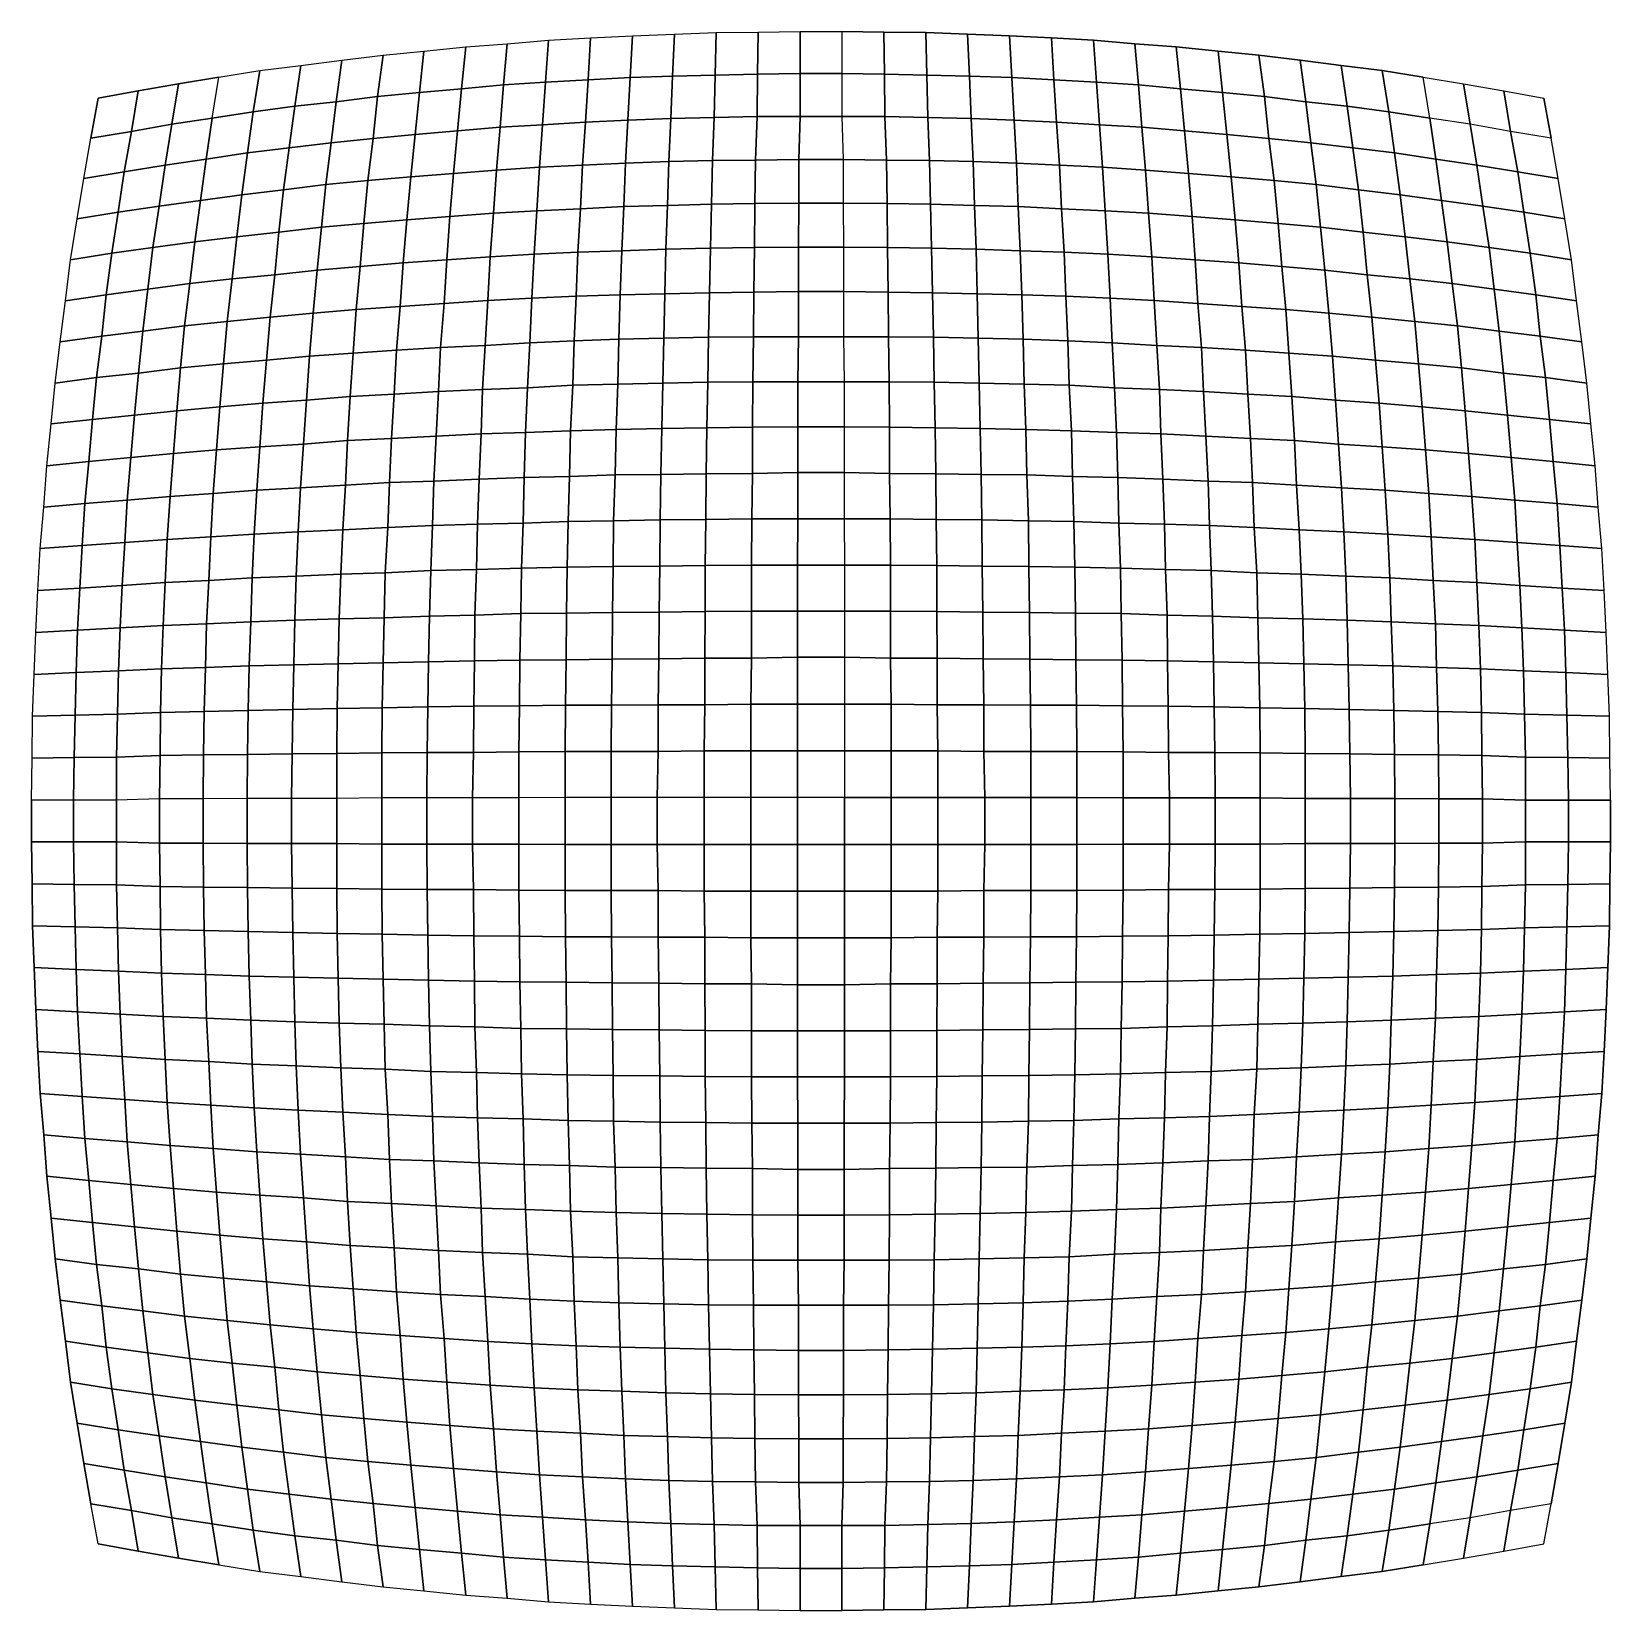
# Model space of a CAD drawing. Extents: x -15.4 to 15.4, y -15.4 to 15.4.
import ezdxf

# ---------------------------------------------------------------- set-up
doc = ezdxf.new("R2010")
doc.units = 0

msp = doc.modelspace()

# ---------------------------------------------------------------- linework, layer by layer
at = {"layer": 'Polylines'}
for p, q in [((-1.23, 15.41, 31.4), (-0.41, 15.42, 31.41)), ((-1.23, 15.41, 31.4), (-0.41, 15.42, 31.41)), ((-0.41, 15.42, 31.41), (-0.41, 14.6, 31.8)), ((-0.41, 14.6, 31.8), (-0.41, 15.42, 31.41)), ((-0.41, 15.42, 31.41), (0.41, 15.42, 31.41)), ((-0.41, 15.42, 31.41), (-0.41, 14.6, 31.8)), ((-0.41, 15.42, 31.41), (0.41, 15.42, 31.41)), ((0.41, 15.42, 31.41), (0.41, 14.6, 31.8)), ((1.23, 15.41, 31.4), (0.41, 15.42, 31.41)), ((0.41, 15.42, 31.41), (0.41, 14.6, 31.8)), ((0.41, 15.42, 31.41), (0.41, 14.6, 31.8)), ((0.41, 15.42, 31.41), (1.23, 15.41, 31.4)), ((-7.76, 15.04, 30.64), (-6.94, 15.12, 30.79)), ((-7.76, 15.04, 30.64), (-6.94, 15.12, 30.79)), ((-6.94, 15.12, 30.79), (-7.02, 14.3, 31.16)), ((-7.02, 14.3, 31.16), (-6.94, 15.12, 30.79)), ((-7.02, 14.3, 31.16), (-6.94, 15.12, 30.79)), ((-6.94, 15.12, 30.79), (-6.13, 15.18, 30.93)), ((-6.94, 15.12, 30.79), (-6.13, 15.18, 30.93)), ((-6.13, 15.18, 30.93), (-6.2, 14.38, 31.3)), ((-6.2, 14.38, 31.3), (-6.13, 15.18, 30.93)), ((-6.13, 15.18, 30.93), (-6.2, 14.38, 31.3)), ((-6.13, 15.18, 30.93), (-5.32, 15.25, 31.05)), ((-6.13, 15.18, 30.93), (-5.32, 15.25, 31.05)), ((-5.32, 15.25, 31.05), (-5.38, 14.43, 31.43)), ((-5.38, 14.43, 31.43), (-5.32, 15.25, 31.05)), ((-5.38, 14.43, 31.43), (-5.32, 15.25, 31.05)), ((-5.32, 15.25, 31.05), (-4.5, 15.3, 31.16)), ((-5.32, 15.25, 31.05), (-4.5, 15.3, 31.16)), ((-4.5, 15.3, 31.16), (-4.55, 14.48, 31.54)), ((-4.55, 14.48, 31.54), (-4.5, 15.3, 31.16)), ((-4.5, 15.3, 31.16), (-4.55, 14.48, 31.54)), ((-4.5, 15.3, 31.16), (-3.68, 15.34, 31.24)), ((-4.5, 15.3, 31.16), (-3.68, 15.34, 31.24)), ((-3.68, 15.34, 31.24), (-3.73, 14.52, 31.63)), ((-3.73, 14.52, 31.63), (-3.68, 15.34, 31.24)), ((-3.73, 14.52, 31.63), (-3.68, 15.34, 31.24)), ((-3.68, 15.34, 31.24), (-2.86, 15.37, 31.31)), ((-3.68, 15.34, 31.24), (-2.86, 15.37, 31.31)), ((-2.86, 15.37, 31.31), (-2.9, 14.55, 31.7)), ((-2.9, 14.55, 31.7), (-2.86, 15.37, 31.31)), ((-2.86, 15.37, 31.31), (-2.9, 14.55, 31.7)), ((-2.86, 15.37, 31.31), (-2.05, 15.4, 31.36)), ((-2.86, 15.37, 31.31), (-2.05, 15.4, 31.36)), ((-2.05, 15.4, 31.36), (-2.07, 14.57, 31.75)), ((-2.07, 14.57, 31.75), (-2.05, 15.4, 31.36)), ((-2.07, 14.57, 31.75), (-2.05, 15.4, 31.36)), ((-2.05, 15.4, 31.36), (-1.23, 15.41, 31.4)), ((-2.05, 15.4, 31.36), (-1.23, 15.41, 31.4)), ((-1.23, 15.41, 31.4), (-1.24, 14.59, 31.79)), ((-1.24, 14.59, 31.79), (-1.23, 15.41, 31.4)), ((-1.23, 15.41, 31.4), (-1.24, 14.59, 31.79)), ((2.05, 15.4, 31.36), (1.23, 15.41, 31.4)), ((1.23, 15.41, 31.4), (1.24, 14.59, 31.79)), ((1.24, 14.59, 31.79), (1.23, 15.41, 31.4)), ((1.23, 15.41, 31.4), (1.24, 14.59, 31.79)), ((1.23, 15.41, 31.4), (2.05, 15.4, 31.36)), ((2.86, 15.37, 31.31), (2.05, 15.4, 31.36)), ((2.05, 15.4, 31.36), (2.07, 14.57, 31.75)), ((2.07, 14.57, 31.75), (2.05, 15.4, 31.36)), ((2.07, 14.57, 31.75), (2.05, 15.4, 31.36)), ((2.05, 15.4, 31.36), (2.86, 15.37, 31.31)), ((3.68, 15.34, 31.24), (2.86, 15.37, 31.31)), ((2.86, 15.37, 31.31), (2.9, 14.55, 31.7)), ((2.9, 14.55, 31.7), (2.86, 15.37, 31.31)), ((2.86, 15.37, 31.31), (2.9, 14.55, 31.7)), ((2.86, 15.37, 31.31), (3.68, 15.34, 31.24)), ((4.5, 15.3, 31.16), (3.68, 15.34, 31.24)), ((3.68, 15.34, 31.24), (3.73, 14.52, 31.63)), ((3.73, 14.52, 31.63), (3.68, 15.34, 31.24)), ((3.73, 14.52, 31.63), (3.68, 15.34, 31.24)), ((3.68, 15.34, 31.24), (4.5, 15.3, 31.16)), ((5.32, 15.25, 31.05), (4.5, 15.3, 31.16)), ((4.5, 15.3, 31.16), (4.55, 14.48, 31.54)), ((4.55, 14.48, 31.54), (4.5, 15.3, 31.16)), ((4.5, 15.3, 31.16), (4.55, 14.48, 31.54)), ((4.5, 15.3, 31.16), (5.32, 15.25, 31.05)), ((6.13, 15.18, 30.93), (5.32, 15.25, 31.05)), ((5.32, 15.25, 31.05), (5.38, 14.43, 31.43)), ((5.38, 14.43, 31.43), (5.32, 15.25, 31.05)), ((5.38, 14.43, 31.43), (5.32, 15.25, 31.05)), ((5.32, 15.25, 31.05), (6.13, 15.18, 30.93)), ((6.94, 15.12, 30.79), (6.13, 15.18, 30.93)), ((6.13, 15.18, 30.93), (6.2, 14.38, 31.3)), ((6.2, 14.38, 31.3), (6.13, 15.18, 30.93)), ((6.13, 15.18, 30.93), (6.2, 14.38, 31.3)), ((6.13, 15.18, 30.93), (6.94, 15.12, 30.79)), ((7.76, 15.04, 30.64), (6.94, 15.12, 30.79)), ((6.94, 15.12, 30.79), (7.02, 14.3, 31.16)), ((7.02, 14.3, 31.16), (6.94, 15.12, 30.79)), ((7.02, 14.3, 31.16), (6.94, 15.12, 30.79)), ((6.94, 15.12, 30.79), (7.76, 15.04, 30.64)), ((-10.16, 14.76, 30.06), (-9.36, 14.86, 30.27)), ((-10.16, 14.76, 30.06), (-9.36, 14.86, 30.27)), ((-9.36, 14.86, 30.27), (-9.47, 14.05, 30.62)), ((-9.47, 14.05, 30.62), (-9.36, 14.86, 30.27)), ((-9.36, 14.86, 30.27), (-9.47, 14.05, 30.62)), ((-9.36, 14.86, 30.27), (-8.55, 14.96, 30.46)), ((-9.36, 14.86, 30.27), (-8.55, 14.96, 30.46)), ((-8.55, 14.96, 30.46), (-8.66, 14.15, 30.82)), ((-8.66, 14.15, 30.82), (-8.55, 14.96, 30.46)), ((-8.66, 14.15, 30.82), (-8.55, 14.96, 30.46)), ((-8.55, 14.96, 30.46), (-7.76, 15.04, 30.64)), ((-8.55, 14.96, 30.46), (-7.76, 15.04, 30.64)), ((-7.76, 15.04, 30.64), (-7.84, 14.23, 31)), ((-7.84, 14.23, 31), (-7.76, 15.04, 30.64)), ((-7.76, 15.04, 30.64), (-7.84, 14.23, 31)), ((8.55, 14.96, 30.46), (7.76, 15.04, 30.64)), ((7.76, 15.04, 30.64), (7.84, 14.23, 31)), ((7.84, 14.23, 31), (7.76, 15.04, 30.64)), ((7.76, 15.04, 30.64), (7.84, 14.23, 31)), ((7.76, 15.04, 30.64), (8.55, 14.96, 30.46)), ((9.36, 14.86, 30.27), (8.55, 14.96, 30.46)), ((8.55, 14.96, 30.46), (8.66, 14.15, 30.82)), ((8.66, 14.15, 30.82), (8.55, 14.96, 30.46)), ((8.66, 14.15, 30.82), (8.55, 14.96, 30.46)), ((8.55, 14.96, 30.46), (9.36, 14.86, 30.27)), ((10.16, 14.76, 30.06), (9.36, 14.86, 30.27)), ((9.36, 14.86, 30.27), (9.47, 14.05, 30.62)), ((9.47, 14.05, 30.62), (9.36, 14.86, 30.27)), ((9.36, 14.86, 30.27), (9.47, 14.05, 30.62)), ((9.36, 14.86, 30.27), (10.16, 14.76, 30.06)), ((-11.76, 14.53, 29.6), (-12.55, 14.4, 29.33)), ((-12.55, 14.4, 29.33), (-11.76, 14.53, 29.6)), ((-11.89, 13.73, 29.91), (-11.76, 14.53, 29.6)), ((-11.89, 13.73, 29.91), (-11.76, 14.53, 29.6)), ((-11.89, 13.73, 29.91), (-11.76, 14.53, 29.6)), ((-11.76, 14.53, 29.6), (-10.96, 14.66, 29.84)), ((-11.76, 14.53, 29.6), (-10.96, 14.66, 29.84)), ((-10.96, 14.66, 29.84), (-11.09, 13.85, 30.17)), ((-11.09, 13.85, 30.17), (-10.96, 14.66, 29.84)), ((-10.96, 14.66, 29.84), (-11.09, 13.85, 30.17)), ((-10.96, 14.66, 29.84), (-10.16, 14.76, 30.06)), ((-10.96, 14.66, 29.84), (-10.16, 14.76, 30.06)), ((-10.16, 14.76, 30.06), (-10.28, 13.96, 30.4)), ((-10.28, 13.96, 30.4), (-10.16, 14.76, 30.06)), ((-10.28, 13.96, 30.4), (-10.16, 14.76, 30.06)), ((-3.73, 14.52, 31.63), (-4.55, 14.48, 31.54)), ((-4.55, 14.48, 31.54), (-3.73, 14.52, 31.63)), ((-3.73, 14.52, 31.63), (-4.55, 14.48, 31.54)), ((-3.77, 13.69, 31.99), (-3.73, 14.52, 31.63)), ((-3.73, 14.52, 31.63), (-3.77, 13.69, 31.99)), ((-3.77, 13.69, 31.99), (-3.73, 14.52, 31.63)), ((-2.9, 14.55, 31.7), (-3.73, 14.52, 31.63)), ((-3.73, 14.52, 31.63), (-2.9, 14.55, 31.7)), ((-2.9, 14.55, 31.7), (-3.73, 14.52, 31.63)), ((-2.93, 13.72, 32.07), (-2.9, 14.55, 31.7)), ((-2.9, 14.55, 31.7), (-2.93, 13.72, 32.07)), ((-2.9, 14.55, 31.7), (-2.93, 13.72, 32.07)), ((-2.07, 14.57, 31.75), (-2.9, 14.55, 31.7)), ((-2.9, 14.55, 31.7), (-2.07, 14.57, 31.75)), ((-2.07, 14.57, 31.75), (-2.9, 14.55, 31.7)), ((-2.09, 13.74, 32.12), (-2.07, 14.57, 31.75)), ((-2.07, 14.57, 31.75), (-2.09, 13.74, 32.12)), ((-2.09, 13.74, 32.12), (-2.07, 14.57, 31.75)), ((-1.24, 14.59, 31.79), (-2.07, 14.57, 31.75)), ((-2.07, 14.57, 31.75), (-1.24, 14.59, 31.79)), ((-1.24, 14.59, 31.79), (-2.07, 14.57, 31.75)), ((-1.25, 13.76, 32.16), (-1.24, 14.59, 31.79)), ((-1.24, 14.59, 31.79), (-1.25, 13.76, 32.16)), ((-1.24, 14.59, 31.79), (-1.25, 13.76, 32.16)), ((-0.41, 14.6, 31.8), (-1.24, 14.59, 31.79)), ((-1.24, 14.59, 31.79), (-0.41, 14.6, 31.8)), ((-0.41, 14.6, 31.8), (-1.24, 14.59, 31.79)), ((0.41, 14.6, 31.8), (-0.41, 14.6, 31.8)), ((-0.41, 13.76, 32.17), (-0.41, 14.6, 31.8)), ((-0.41, 14.6, 31.8), (0.41, 14.6, 31.8)), ((-0.41, 14.6, 31.8), (-0.41, 13.76, 32.17)), ((-0.41, 14.6, 31.8), (-0.41, 13.76, 32.17)), ((0.41, 14.6, 31.8), (-0.41, 14.6, 31.8)), ((0.41, 14.6, 31.8), (0.41, 13.76, 32.17)), ((0.41, 14.6, 31.8), (1.24, 14.59, 31.79)), ((1.24, 14.59, 31.79), (0.41, 14.6, 31.8)), ((0.41, 14.6, 31.8), (0.41, 13.76, 32.17)), ((0.41, 14.6, 31.8), (0.41, 13.76, 32.17)), ((1.24, 14.59, 31.79), (0.41, 14.6, 31.8)), ((1.24, 14.59, 31.79), (2.07, 14.57, 31.75)), ((1.25, 13.76, 32.16), (1.24, 14.59, 31.79)), ((2.07, 14.57, 31.75), (1.24, 14.59, 31.79)), ((1.24, 14.59, 31.79), (1.25, 13.76, 32.16)), ((1.24, 14.59, 31.79), (1.25, 13.76, 32.16)), ((2.07, 14.57, 31.75), (1.24, 14.59, 31.79)), ((2.07, 14.57, 31.75), (2.9, 14.55, 31.7)), ((2.09, 13.74, 32.12), (2.07, 14.57, 31.75)), ((2.9, 14.55, 31.7), (2.07, 14.57, 31.75)), ((2.07, 14.57, 31.75), (2.09, 13.74, 32.12)), ((2.09, 13.74, 32.12), (2.07, 14.57, 31.75)), ((2.9, 14.55, 31.7), (2.07, 14.57, 31.75)), ((2.9, 14.55, 31.7), (3.73, 14.52, 31.63)), ((2.93, 13.72, 32.07), (2.9, 14.55, 31.7)), ((3.73, 14.52, 31.63), (2.9, 14.55, 31.7)), ((2.9, 14.55, 31.7), (2.93, 13.72, 32.07)), ((2.9, 14.55, 31.7), (2.93, 13.72, 32.07)), ((3.73, 14.52, 31.63), (2.9, 14.55, 31.7)), ((3.73, 14.52, 31.63), (4.55, 14.48, 31.54)), ((3.77, 13.69, 31.99), (3.73, 14.52, 31.63)), ((4.55, 14.48, 31.54), (3.73, 14.52, 31.63)), ((3.73, 14.52, 31.63), (3.77, 13.69, 31.99)), ((3.77, 13.69, 31.99), (3.73, 14.52, 31.63)), ((4.55, 14.48, 31.54), (3.73, 14.52, 31.63)), ((10.96, 14.66, 29.84), (10.16, 14.76, 30.06)), ((10.16, 14.76, 30.06), (10.28, 13.96, 30.4)), ((10.28, 13.96, 30.4), (10.16, 14.76, 30.06)), ((10.28, 13.96, 30.4), (10.16, 14.76, 30.06)), ((10.16, 14.76, 30.06), (10.96, 14.66, 29.84)), ((11.76, 14.53, 29.6), (10.96, 14.66, 29.84)), ((10.96, 14.66, 29.84), (11.09, 13.85, 30.17)), ((11.09, 13.85, 30.17), (10.96, 14.66, 29.84)), ((10.96, 14.66, 29.84), (11.09, 13.85, 30.17)), ((10.96, 14.66, 29.84), (11.76, 14.53, 29.6)), ((11.89, 13.73, 29.91), (11.76, 14.53, 29.6)), ((11.76, 14.53, 29.6), (12.55, 14.4, 29.33)), ((11.89, 13.73, 29.91), (11.76, 14.53, 29.6)), ((11.89, 13.73, 29.91), (11.76, 14.53, 29.6)), ((11.76, 14.53, 29.6), (12.55, 14.4, 29.33)), ((-13.34, 14.26, 29.04), (-14.12, 14.12, 28.75)), ((-14.12, 14.12, 28.75), (-13.34, 14.26, 29.04)), ((-13.47, 13.47, 29.36), (-13.34, 14.26, 29.04)), ((-13.34, 14.26, 29.04), (-13.47, 13.47, 29.36)), ((-13.34, 14.26, 29.04), (-13.47, 13.47, 29.36)), ((-12.55, 14.4, 29.33), (-13.34, 14.26, 29.04)), ((-13.34, 14.26, 29.04), (-12.55, 14.4, 29.33)), ((-12.68, 13.61, 29.65), (-12.55, 14.4, 29.33)), ((-12.55, 14.4, 29.33), (-12.68, 13.61, 29.65)), ((-12.55, 14.4, 29.33), (-12.68, 13.61, 29.65)), ((-7.84, 14.23, 31), (-8.66, 14.15, 30.82)), ((-8.66, 14.15, 30.82), (-7.84, 14.23, 31)), ((-7.84, 14.23, 31), (-8.66, 14.15, 30.82)), ((-7.93, 13.41, 31.34), (-7.84, 14.23, 31)), ((-7.84, 14.23, 31), (-7.93, 13.41, 31.34)), ((-7.84, 14.23, 31), (-7.93, 13.41, 31.34)), ((-7.02, 14.3, 31.16), (-7.84, 14.23, 31)), ((-7.84, 14.23, 31), (-7.02, 14.3, 31.16)), ((-7.02, 14.3, 31.16), (-7.84, 14.23, 31)), ((-7.1, 13.48, 31.51), (-7.02, 14.3, 31.16)), ((-7.02, 14.3, 31.16), (-7.1, 13.48, 31.51)), ((-7.1, 13.48, 31.51), (-7.02, 14.3, 31.16)), ((-6.2, 14.38, 31.3), (-7.02, 14.3, 31.16)), ((-7.02, 14.3, 31.16), (-6.2, 14.38, 31.3)), ((-6.2, 14.38, 31.3), (-7.02, 14.3, 31.16)), ((-6.27, 13.55, 31.66), (-6.2, 14.38, 31.3)), ((-6.2, 14.38, 31.3), (-6.27, 13.55, 31.66)), ((-6.2, 14.38, 31.3), (-6.27, 13.55, 31.66)), ((-5.38, 14.43, 31.43), (-6.2, 14.38, 31.3)), ((-6.2, 14.38, 31.3), (-5.38, 14.43, 31.43)), ((-5.38, 14.43, 31.43), (-6.2, 14.38, 31.3)), ((-5.44, 13.6, 31.78), (-5.38, 14.43, 31.43)), ((-5.38, 14.43, 31.43), (-5.44, 13.6, 31.78)), ((-5.44, 13.6, 31.78), (-5.38, 14.43, 31.43)), ((-4.55, 14.48, 31.54), (-5.38, 14.43, 31.43)), ((-5.38, 14.43, 31.43), (-4.55, 14.48, 31.54)), ((-4.55, 14.48, 31.54), (-5.38, 14.43, 31.43)), ((-4.6, 13.65, 31.9), (-4.55, 14.48, 31.54)), ((-4.55, 14.48, 31.54), (-4.6, 13.65, 31.9)), ((-4.55, 14.48, 31.54), (-4.6, 13.65, 31.9)), ((4.55, 14.48, 31.54), (5.38, 14.43, 31.43)), ((4.6, 13.65, 31.9), (4.55, 14.48, 31.54)), ((5.38, 14.43, 31.43), (4.55, 14.48, 31.54)), ((4.55, 14.48, 31.54), (4.6, 13.65, 31.9)), ((4.55, 14.48, 31.54), (4.6, 13.65, 31.9)), ((5.38, 14.43, 31.43), (4.55, 14.48, 31.54)), ((5.38, 14.43, 31.43), (6.2, 14.38, 31.3)), ((5.44, 13.6, 31.78), (5.38, 14.43, 31.43)), ((6.2, 14.38, 31.3), (5.38, 14.43, 31.43)), ((5.38, 14.43, 31.43), (5.44, 13.6, 31.78)), ((5.44, 13.6, 31.78), (5.38, 14.43, 31.43)), ((6.2, 14.38, 31.3), (5.38, 14.43, 31.43)), ((6.2, 14.38, 31.3), (7.02, 14.3, 31.16)), ((6.27, 13.55, 31.66), (6.2, 14.38, 31.3)), ((7.02, 14.3, 31.16), (6.2, 14.38, 31.3)), ((6.2, 14.38, 31.3), (6.27, 13.55, 31.66)), ((6.2, 14.38, 31.3), (6.27, 13.55, 31.66)), ((7.02, 14.3, 31.16), (6.2, 14.38, 31.3)), ((7.02, 14.3, 31.16), (7.84, 14.23, 31)), ((7.1, 13.48, 31.51), (7.02, 14.3, 31.16)), ((7.84, 14.23, 31), (7.02, 14.3, 31.16)), ((7.02, 14.3, 31.16), (7.1, 13.48, 31.51)), ((7.1, 13.48, 31.51), (7.02, 14.3, 31.16)), ((7.84, 14.23, 31), (7.02, 14.3, 31.16)), ((7.84, 14.23, 31), (8.66, 14.15, 30.82)), ((7.93, 13.41, 31.34), (7.84, 14.23, 31)), ((8.66, 14.15, 30.82), (7.84, 14.23, 31)), ((7.84, 14.23, 31), (7.93, 13.41, 31.34)), ((7.84, 14.23, 31), (7.93, 13.41, 31.34)), ((8.66, 14.15, 30.82), (7.84, 14.23, 31)), ((12.68, 13.61, 29.65), (12.55, 14.4, 29.33)), ((12.55, 14.4, 29.33), (13.34, 14.26, 29.04)), ((12.55, 14.4, 29.33), (12.68, 13.61, 29.65)), ((12.55, 14.4, 29.33), (12.68, 13.61, 29.65)), ((12.55, 14.4, 29.33), (13.34, 14.26, 29.04)), ((13.47, 13.47, 29.36), (13.34, 14.26, 29.04)), ((13.34, 14.26, 29.04), (14.12, 14.12, 28.75)), ((13.34, 14.26, 29.04), (13.47, 13.47, 29.36)), ((13.34, 14.26, 29.04), (13.47, 13.47, 29.36)), ((13.34, 14.26, 29.04), (14.12, 14.12, 28.75)), ((-14.12, 14.12, 28.75), (-14.26, 13.34, 29.04)), ((-14.26, 13.34, 29.04), (-14.12, 14.12, 28.75)), ((-10.28, 13.96, 30.4), (-11.09, 13.85, 30.17)), ((-11.09, 13.85, 30.17), (-10.28, 13.96, 30.4)), ((-10.28, 13.96, 30.4), (-11.09, 13.85, 30.17)), ((-10.39, 13.15, 30.73), (-10.28, 13.96, 30.4)), ((-10.28, 13.96, 30.4), (-10.39, 13.15, 30.73)), ((-10.39, 13.15, 30.73), (-10.28, 13.96, 30.4)), ((-9.47, 14.05, 30.62), (-10.28, 13.96, 30.4)), ((-10.28, 13.96, 30.4), (-9.47, 14.05, 30.62)), ((-9.47, 14.05, 30.62), (-10.28, 13.96, 30.4)), ((-9.57, 13.25, 30.96), (-9.47, 14.05, 30.62)), ((-9.47, 14.05, 30.62), (-9.57, 13.25, 30.96)), ((-9.47, 14.05, 30.62), (-9.57, 13.25, 30.96)), ((-8.66, 14.15, 30.82), (-9.47, 14.05, 30.62)), ((-9.47, 14.05, 30.62), (-8.66, 14.15, 30.82)), ((-8.66, 14.15, 30.82), (-9.47, 14.05, 30.62)), ((-8.75, 13.33, 31.16), (-8.66, 14.15, 30.82)), ((-8.66, 14.15, 30.82), (-8.75, 13.33, 31.16)), ((-8.75, 13.33, 31.16), (-8.66, 14.15, 30.82)), ((8.66, 14.15, 30.82), (9.47, 14.05, 30.62)), ((8.75, 13.33, 31.16), (8.66, 14.15, 30.82)), ((9.47, 14.05, 30.62), (8.66, 14.15, 30.82)), ((8.66, 14.15, 30.82), (8.75, 13.33, 31.16)), ((8.75, 13.33, 31.16), (8.66, 14.15, 30.82)), ((9.47, 14.05, 30.62), (8.66, 14.15, 30.82)), ((9.47, 14.05, 30.62), (10.28, 13.96, 30.4)), ((9.57, 13.25, 30.96), (9.47, 14.05, 30.62)), ((10.28, 13.96, 30.4), (9.47, 14.05, 30.62)), ((9.47, 14.05, 30.62), (9.57, 13.25, 30.96)), ((9.47, 14.05, 30.62), (9.57, 13.25, 30.96)), ((10.28, 13.96, 30.4), (9.47, 14.05, 30.62)), ((10.28, 13.96, 30.4), (11.09, 13.85, 30.17)), ((10.39, 13.15, 30.73), (10.28, 13.96, 30.4)), ((11.09, 13.85, 30.17), (10.28, 13.96, 30.4)), ((10.28, 13.96, 30.4), (10.39, 13.15, 30.73)), ((10.39, 13.15, 30.73), (10.28, 13.96, 30.4)), ((11.09, 13.85, 30.17), (10.28, 13.96, 30.4)), ((14.12, 14.12, 28.75), (14.26, 13.34, 29.04)), ((14.26, 13.34, 29.04), (14.12, 14.12, 28.75)), ((-13.47, 13.47, 29.36), (-12.68, 13.61, 29.65)), ((-13.47, 13.47, 29.36), (-12.68, 13.61, 29.65)), ((-12.68, 13.61, 29.65), (-13.47, 13.47, 29.36)), ((-12.81, 12.81, 29.94), (-12.68, 13.61, 29.65)), ((-12.68, 13.61, 29.65), (-12.81, 12.81, 29.94)), ((-12.68, 13.61, 29.65), (-12.81, 12.81, 29.94)), ((-12.68, 13.61, 29.65), (-11.89, 13.73, 29.91)), ((-12.68, 13.61, 29.65), (-11.89, 13.73, 29.91)), ((-11.89, 13.73, 29.91), (-12.68, 13.61, 29.65)), ((-12.01, 12.93, 30.22), (-11.89, 13.73, 29.91)), ((-11.89, 13.73, 29.91), (-12.01, 12.93, 30.22)), ((-12.01, 12.93, 30.22), (-11.89, 13.73, 29.91)), ((-11.09, 13.85, 30.17), (-11.89, 13.73, 29.91)), ((-11.89, 13.73, 29.91), (-11.09, 13.85, 30.17)), ((-11.09, 13.85, 30.17), (-11.89, 13.73, 29.91)), ((-11.2, 13.05, 30.49), (-11.09, 13.85, 30.17)), ((-11.09, 13.85, 30.17), (-11.2, 13.05, 30.49)), ((-11.09, 13.85, 30.17), (-11.2, 13.05, 30.49)), ((-5.44, 13.6, 31.78), (-6.27, 13.55, 31.66)), ((-6.27, 13.55, 31.66), (-5.44, 13.6, 31.78)), ((-5.44, 13.6, 31.78), (-6.27, 13.55, 31.66)), ((-5.44, 13.6, 31.78), (-5.5, 12.77, 32.12)), ((-5.5, 12.77, 32.12), (-5.44, 13.6, 31.78)), ((-5.5, 12.77, 32.12), (-5.44, 13.6, 31.78)), ((-4.6, 13.65, 31.9), (-5.44, 13.6, 31.78)), ((-5.44, 13.6, 31.78), (-4.6, 13.65, 31.9)), ((-4.6, 13.65, 31.9), (-5.44, 13.6, 31.78)), ((-4.6, 13.65, 31.9), (-4.66, 12.81, 32.23)), ((-4.66, 12.81, 32.23), (-4.6, 13.65, 31.9)), ((-4.6, 13.65, 31.9), (-4.66, 12.81, 32.23)), ((-3.77, 13.69, 31.99), (-4.6, 13.65, 31.9)), ((-4.6, 13.65, 31.9), (-3.77, 13.69, 31.99)), ((-3.77, 13.69, 31.99), (-4.6, 13.65, 31.9)), ((-3.77, 13.69, 31.99), (-3.82, 12.85, 32.34)), ((-3.82, 12.85, 32.34), (-3.77, 13.69, 31.99)), ((-3.82, 12.85, 32.34), (-3.77, 13.69, 31.99)), ((-2.93, 13.72, 32.07), (-3.77, 13.69, 31.99)), ((-3.77, 13.69, 31.99), (-2.93, 13.72, 32.07)), ((-2.93, 13.72, 32.07), (-3.77, 13.69, 31.99)), ((-2.93, 13.72, 32.07), (-2.97, 12.88, 32.41)), ((-2.97, 12.88, 32.41), (-2.93, 13.72, 32.07)), ((-2.93, 13.72, 32.07), (-2.97, 12.88, 32.41)), ((-2.09, 13.74, 32.12), (-2.93, 13.72, 32.07)), ((-2.93, 13.72, 32.07), (-2.09, 13.74, 32.12)), ((-2.09, 13.74, 32.12), (-2.93, 13.72, 32.07)), ((-2.09, 13.74, 32.12), (-2.12, 12.9, 32.47)), ((-2.12, 12.9, 32.47), (-2.09, 13.74, 32.12)), ((-2.12, 12.9, 32.47), (-2.09, 13.74, 32.12)), ((-1.25, 13.76, 32.16), (-2.09, 13.74, 32.12)), ((-2.09, 13.74, 32.12), (-1.25, 13.76, 32.16)), ((-1.25, 13.76, 32.16), (-2.09, 13.74, 32.12)), ((-1.25, 13.76, 32.16), (-1.28, 12.91, 32.5)), ((-1.28, 12.91, 32.5), (-1.25, 13.76, 32.16)), ((-1.25, 13.76, 32.16), (-1.28, 12.91, 32.5)), ((-0.41, 13.76, 32.17), (-1.25, 13.76, 32.16)), ((-1.25, 13.76, 32.16), (-0.41, 13.76, 32.17)), ((-0.41, 13.76, 32.17), (-1.25, 13.76, 32.16)), ((-0.41, 13.76, 32.17), (-0.43, 12.92, 32.52)), ((-0.43, 12.92, 32.52), (-0.41, 13.76, 32.17)), ((-0.41, 13.76, 32.17), (-0.43, 12.92, 32.52)), ((0.41, 13.76, 32.17), (-0.41, 13.76, 32.17)), ((-0.41, 13.76, 32.17), (0.41, 13.76, 32.17)), ((0.41, 13.76, 32.17), (-0.41, 13.76, 32.17)), ((0.41, 13.76, 32.17), (0.43, 12.92, 32.52)), ((0.41, 13.76, 32.17), (1.25, 13.76, 32.16)), ((1.25, 13.76, 32.16), (0.41, 13.76, 32.17)), ((0.41, 13.76, 32.17), (0.43, 12.92, 32.52)), ((0.41, 13.76, 32.17), (0.43, 12.92, 32.52)), ((1.25, 13.76, 32.16), (0.41, 13.76, 32.17)), ((1.25, 13.76, 32.16), (2.09, 13.74, 32.12)), ((2.09, 13.74, 32.12), (1.25, 13.76, 32.16)), ((1.25, 13.76, 32.16), (1.28, 12.91, 32.5)), ((1.28, 12.91, 32.5), (1.25, 13.76, 32.16)), ((1.25, 13.76, 32.16), (1.28, 12.91, 32.5)), ((2.09, 13.74, 32.12), (1.25, 13.76, 32.16)), ((2.09, 13.74, 32.12), (2.93, 13.72, 32.07)), ((2.93, 13.72, 32.07), (2.09, 13.74, 32.12)), ((2.09, 13.74, 32.12), (2.12, 12.9, 32.47)), ((2.12, 12.9, 32.47), (2.09, 13.74, 32.12)), ((2.12, 12.9, 32.47), (2.09, 13.74, 32.12)), ((2.93, 13.72, 32.07), (2.09, 13.74, 32.12)), ((2.93, 13.72, 32.07), (3.77, 13.69, 31.99)), ((3.77, 13.69, 31.99), (2.93, 13.72, 32.07)), ((2.93, 13.72, 32.07), (2.97, 12.88, 32.41)), ((2.97, 12.88, 32.41), (2.93, 13.72, 32.07)), ((2.93, 13.72, 32.07), (2.97, 12.88, 32.41)), ((3.77, 13.69, 31.99), (2.93, 13.72, 32.07)), ((3.77, 13.69, 31.99), (4.6, 13.65, 31.9)), ((4.6, 13.65, 31.9), (3.77, 13.69, 31.99)), ((3.77, 13.69, 31.99), (3.82, 12.85, 32.34)), ((3.82, 12.85, 32.34), (3.77, 13.69, 31.99)), ((3.82, 12.85, 32.34), (3.77, 13.69, 31.99)), ((4.6, 13.65, 31.9), (3.77, 13.69, 31.99)), ((4.6, 13.65, 31.9), (5.44, 13.6, 31.78)), ((5.44, 13.6, 31.78), (4.6, 13.65, 31.9)), ((4.6, 13.65, 31.9), (4.66, 12.81, 32.23)), ((4.66, 12.81, 32.23), (4.6, 13.65, 31.9)), ((4.6, 13.65, 31.9), (4.66, 12.81, 32.23)), ((5.44, 13.6, 31.78), (4.6, 13.65, 31.9)), ((5.44, 13.6, 31.78), (6.27, 13.55, 31.66)), ((6.27, 13.55, 31.66), (5.44, 13.6, 31.78)), ((5.44, 13.6, 31.78), (5.5, 12.77, 32.12)), ((5.5, 12.77, 32.12), (5.44, 13.6, 31.78)), ((5.5, 12.77, 32.12), (5.44, 13.6, 31.78)), ((6.27, 13.55, 31.66), (5.44, 13.6, 31.78)), ((11.09, 13.85, 30.17), (11.89, 13.73, 29.91)), ((11.2, 13.05, 30.49), (11.09, 13.85, 30.17)), ((11.89, 13.73, 29.91), (11.09, 13.85, 30.17)), ((11.09, 13.85, 30.17), (11.2, 13.05, 30.49)), ((11.09, 13.85, 30.17), (11.2, 13.05, 30.49)), ((11.89, 13.73, 29.91), (11.09, 13.85, 30.17)), ((12.68, 13.61, 29.65), (11.89, 13.73, 29.91)), ((12.01, 12.93, 30.22), (11.89, 13.73, 29.91)), ((12.68, 13.61, 29.65), (11.89, 13.73, 29.91)), ((11.89, 13.73, 29.91), (12.01, 12.93, 30.22)), ((12.01, 12.93, 30.22), (11.89, 13.73, 29.91)), ((12.68, 13.61, 29.65), (11.89, 13.73, 29.91)), ((13.47, 13.47, 29.36), (12.68, 13.61, 29.65)), ((12.81, 12.81, 29.94), (12.68, 13.61, 29.65)), ((13.47, 13.47, 29.36), (12.68, 13.61, 29.65)), ((12.68, 13.61, 29.65), (12.81, 12.81, 29.94)), ((12.68, 13.61, 29.65), (12.81, 12.81, 29.94)), ((13.47, 13.47, 29.36), (12.68, 13.61, 29.65)), ((-14.4, 12.55, 29.33), (-14.26, 13.34, 29.04)), ((-14.4, 12.55, 29.33), (-14.26, 13.34, 29.04)), ((-14.26, 13.34, 29.04), (-13.47, 13.47, 29.36)), ((-14.26, 13.34, 29.04), (-13.47, 13.47, 29.36)), ((-13.47, 13.47, 29.36), (-14.26, 13.34, 29.04)), ((-13.61, 12.68, 29.65), (-13.47, 13.47, 29.36)), ((-13.47, 13.47, 29.36), (-13.61, 12.68, 29.65)), ((-13.47, 13.47, 29.36), (-13.61, 12.68, 29.65)), ((-8.75, 13.33, 31.16), (-9.57, 13.25, 30.96)), ((-9.57, 13.25, 30.96), (-8.75, 13.33, 31.16)), ((-8.75, 13.33, 31.16), (-9.57, 13.25, 30.96)), ((-8.75, 13.33, 31.16), (-8.85, 12.51, 31.47)), ((-8.85, 12.51, 31.47), (-8.75, 13.33, 31.16)), ((-8.85, 12.51, 31.47), (-8.75, 13.33, 31.16)), ((-7.93, 13.41, 31.34), (-8.75, 13.33, 31.16)), ((-8.75, 13.33, 31.16), (-7.93, 13.41, 31.34)), ((-7.93, 13.41, 31.34), (-8.75, 13.33, 31.16)), ((-7.93, 13.41, 31.34), (-8.01, 12.58, 31.66)), ((-8.01, 12.58, 31.66), (-7.93, 13.41, 31.34)), ((-7.93, 13.41, 31.34), (-8.01, 12.58, 31.66)), ((-7.1, 13.48, 31.51), (-7.93, 13.41, 31.34)), ((-7.93, 13.41, 31.34), (-7.1, 13.48, 31.51)), ((-7.1, 13.48, 31.51), (-7.93, 13.41, 31.34)), ((-7.1, 13.48, 31.51), (-7.18, 12.65, 31.84)), ((-7.18, 12.65, 31.84), (-7.1, 13.48, 31.51)), ((-7.18, 12.65, 31.84), (-7.1, 13.48, 31.51)), ((-6.27, 13.55, 31.66), (-7.1, 13.48, 31.51)), ((-7.1, 13.48, 31.51), (-6.27, 13.55, 31.66)), ((-6.27, 13.55, 31.66), (-7.1, 13.48, 31.51)), ((-6.27, 13.55, 31.66), (-6.34, 12.71, 31.99)), ((-6.34, 12.71, 31.99), (-6.27, 13.55, 31.66)), ((-6.27, 13.55, 31.66), (-6.34, 12.71, 31.99)), ((6.27, 13.55, 31.66), (7.1, 13.48, 31.51)), ((7.1, 13.48, 31.51), (6.27, 13.55, 31.66)), ((6.27, 13.55, 31.66), (6.34, 12.71, 31.99)), ((6.34, 12.71, 31.99), (6.27, 13.55, 31.66)), ((6.27, 13.55, 31.66), (6.34, 12.71, 31.99)), ((7.1, 13.48, 31.51), (6.27, 13.55, 31.66)), ((7.1, 13.48, 31.51), (7.93, 13.41, 31.34)), ((7.93, 13.41, 31.34), (7.1, 13.48, 31.51)), ((7.1, 13.48, 31.51), (7.18, 12.65, 31.84)), ((7.18, 12.65, 31.84), (7.1, 13.48, 31.51)), ((7.18, 12.65, 31.84), (7.1, 13.48, 31.51)), ((7.93, 13.41, 31.34), (7.1, 13.48, 31.51)), ((7.93, 13.41, 31.34), (8.75, 13.33, 31.16)), ((8.75, 13.33, 31.16), (7.93, 13.41, 31.34)), ((7.93, 13.41, 31.34), (8.01, 12.58, 31.66)), ((8.01, 12.58, 31.66), (7.93, 13.41, 31.34)), ((7.93, 13.41, 31.34), (8.01, 12.58, 31.66)), ((8.75, 13.33, 31.16), (7.93, 13.41, 31.34)), ((8.75, 13.33, 31.16), (9.57, 13.25, 30.96)), ((9.57, 13.25, 30.96), (8.75, 13.33, 31.16)), ((8.75, 13.33, 31.16), (8.85, 12.51, 31.47)), ((8.85, 12.51, 31.47), (8.75, 13.33, 31.16)), ((8.85, 12.51, 31.47), (8.75, 13.33, 31.16)), ((9.57, 13.25, 30.96), (8.75, 13.33, 31.16)), ((14.26, 13.34, 29.04), (13.47, 13.47, 29.36)), ((13.61, 12.68, 29.65), (13.47, 13.47, 29.36)), ((14.26, 13.34, 29.04), (13.47, 13.47, 29.36)), ((13.47, 13.47, 29.36), (13.61, 12.68, 29.65)), ((13.47, 13.47, 29.36), (13.61, 12.68, 29.65)), ((14.26, 13.34, 29.04), (13.47, 13.47, 29.36)), ((14.4, 12.55, 29.33), (14.26, 13.34, 29.04)), ((14.4, 12.55, 29.33), (14.26, 13.34, 29.04)), ((-11.2, 13.05, 30.49), (-12.01, 12.93, 30.22)), ((-12.01, 12.93, 30.22), (-11.2, 13.05, 30.49)), ((-11.2, 13.05, 30.49), (-12.01, 12.93, 30.22)), ((-11.2, 13.05, 30.49), (-11.31, 12.23, 30.78)), ((-11.31, 12.23, 30.78), (-11.2, 13.05, 30.49)), ((-11.2, 13.05, 30.49), (-11.31, 12.23, 30.78)), ((-10.39, 13.15, 30.73), (-11.2, 13.05, 30.49)), ((-11.2, 13.05, 30.49), (-10.39, 13.15, 30.73)), ((-10.39, 13.15, 30.73), (-11.2, 13.05, 30.49)), ((-10.39, 13.15, 30.73), (-10.5, 12.33, 31.03)), ((-10.5, 12.33, 31.03), (-10.39, 13.15, 30.73)), ((-10.5, 12.33, 31.03), (-10.39, 13.15, 30.73)), ((-9.57, 13.25, 30.96), (-10.39, 13.15, 30.73)), ((-10.39, 13.15, 30.73), (-9.57, 13.25, 30.96)), ((-9.57, 13.25, 30.96), (-10.39, 13.15, 30.73)), ((-9.57, 13.25, 30.96), (-9.67, 12.43, 31.26)), ((-9.67, 12.43, 31.26), (-9.57, 13.25, 30.96)), ((-9.57, 13.25, 30.96), (-9.67, 12.43, 31.26)), ((9.57, 13.25, 30.96), (10.39, 13.15, 30.73)), ((10.39, 13.15, 30.73), (9.57, 13.25, 30.96)), ((9.57, 13.25, 30.96), (9.67, 12.43, 31.26)), ((9.67, 12.43, 31.26), (9.57, 13.25, 30.96)), ((9.57, 13.25, 30.96), (9.67, 12.43, 31.26)), ((10.39, 13.15, 30.73), (9.57, 13.25, 30.96)), ((10.39, 13.15, 30.73), (11.2, 13.05, 30.49)), ((11.2, 13.05, 30.49), (10.39, 13.15, 30.73)), ((10.39, 13.15, 30.73), (10.5, 12.33, 31.03)), ((10.5, 12.33, 31.03), (10.39, 13.15, 30.73)), ((10.5, 12.33, 31.03), (10.39, 13.15, 30.73)), ((11.2, 13.05, 30.49), (10.39, 13.15, 30.73)), ((11.2, 13.05, 30.49), (12.01, 12.93, 30.22)), ((12.01, 12.93, 30.22), (11.2, 13.05, 30.49)), ((11.2, 13.05, 30.49), (11.31, 12.23, 30.78)), ((11.31, 12.23, 30.78), (11.2, 13.05, 30.49)), ((11.2, 13.05, 30.49), (11.31, 12.23, 30.78)), ((12.01, 12.93, 30.22), (11.2, 13.05, 30.49)), ((-13.61, 12.68, 29.65), (-14.4, 12.55, 29.33)), ((-14.4, 12.55, 29.33), (-13.61, 12.68, 29.65)), ((-13.61, 12.68, 29.65), (-14.4, 12.55, 29.33)), ((-13.61, 12.68, 29.65), (-13.73, 11.89, 29.91)), ((-13.73, 11.89, 29.91), (-13.61, 12.68, 29.65)), ((-13.61, 12.68, 29.65), (-13.73, 11.89, 29.91)), ((-12.81, 12.81, 29.94), (-13.61, 12.68, 29.65)), ((-13.61, 12.68, 29.65), (-12.81, 12.81, 29.94)), ((-12.81, 12.81, 29.94), (-13.61, 12.68, 29.65)), ((-12.81, 12.81, 29.94), (-12.93, 12.01, 30.22)), ((-12.93, 12.01, 30.22), (-12.81, 12.81, 29.94)), ((-12.81, 12.81, 29.94), (-12.93, 12.01, 30.22)), ((-12.01, 12.93, 30.22), (-12.81, 12.81, 29.94)), ((-12.81, 12.81, 29.94), (-12.01, 12.93, 30.22)), ((-12.01, 12.93, 30.22), (-12.81, 12.81, 29.94)), ((-12.01, 12.93, 30.22), (-12.12, 12.12, 30.52)), ((-12.12, 12.12, 30.52), (-12.01, 12.93, 30.22)), ((-12.12, 12.12, 30.52), (-12.01, 12.93, 30.22)), ((-7.18, 12.65, 31.84), (-8.01, 12.58, 31.66)), ((-8.01, 12.58, 31.66), (-7.18, 12.65, 31.84)), ((-8.01, 12.58, 31.66), (-7.18, 12.65, 31.84)), ((-7.25, 11.81, 32.14), (-7.18, 12.65, 31.84)), ((-7.18, 12.65, 31.84), (-7.25, 11.81, 32.14)), ((-7.25, 11.81, 32.14), (-7.18, 12.65, 31.84)), ((-6.34, 12.71, 31.99), (-7.18, 12.65, 31.84)), ((-7.18, 12.65, 31.84), (-6.34, 12.71, 31.99)), ((-7.18, 12.65, 31.84), (-6.34, 12.71, 31.99)), ((-6.4, 11.87, 32.3), (-6.34, 12.71, 31.99)), ((-6.34, 12.71, 31.99), (-6.4, 11.87, 32.3)), ((-6.34, 12.71, 31.99), (-6.4, 11.87, 32.3)), ((-5.5, 12.77, 32.12), (-6.34, 12.71, 31.99)), ((-6.34, 12.71, 31.99), (-5.5, 12.77, 32.12)), ((-6.34, 12.71, 31.99), (-5.5, 12.77, 32.12)), ((-5.55, 11.92, 32.44), (-5.5, 12.77, 32.12)), ((-5.5, 12.77, 32.12), (-5.55, 11.92, 32.44)), ((-5.55, 11.92, 32.44), (-5.5, 12.77, 32.12)), ((-4.66, 12.81, 32.23), (-5.5, 12.77, 32.12)), ((-5.5, 12.77, 32.12), (-4.66, 12.81, 32.23)), ((-5.5, 12.77, 32.12), (-4.66, 12.81, 32.23)), ((-4.7, 11.96, 32.55), (-4.66, 12.81, 32.23)), ((-4.66, 12.81, 32.23), (-4.7, 11.96, 32.55)), ((-4.66, 12.81, 32.23), (-4.7, 11.96, 32.55)), ((-3.82, 12.85, 32.34), (-4.66, 12.81, 32.23)), ((-4.66, 12.81, 32.23), (-3.82, 12.85, 32.34)), ((-4.66, 12.81, 32.23), (-3.82, 12.85, 32.34)), ((-3.85, 12, 32.66), (-3.82, 12.85, 32.34)), ((-3.82, 12.85, 32.34), (-3.85, 12, 32.66)), ((-3.85, 12, 32.66), (-3.82, 12.85, 32.34)), ((-2.97, 12.88, 32.41), (-3.82, 12.85, 32.34)), ((-3.82, 12.85, 32.34), (-2.97, 12.88, 32.41)), ((-3.82, 12.85, 32.34), (-2.97, 12.88, 32.41)), ((-3, 12.02, 32.73), (-2.97, 12.88, 32.41)), ((-2.97, 12.88, 32.41), (-3, 12.02, 32.73)), ((-2.97, 12.88, 32.41), (-3, 12.02, 32.73)), ((-2.12, 12.9, 32.47), (-2.97, 12.88, 32.41)), ((-2.97, 12.88, 32.41), (-2.12, 12.9, 32.47)), ((-2.97, 12.88, 32.41), (-2.12, 12.9, 32.47)), ((-2.14, 12.05, 32.79), (-2.12, 12.9, 32.47)), ((-2.12, 12.9, 32.47), (-2.14, 12.05, 32.79)), ((-2.14, 12.05, 32.79), (-2.12, 12.9, 32.47)), ((-1.28, 12.91, 32.5), (-2.12, 12.9, 32.47)), ((-2.12, 12.9, 32.47), (-1.28, 12.91, 32.5)), ((-2.12, 12.9, 32.47), (-1.28, 12.91, 32.5)), ((-1.29, 12.06, 32.83), (-1.28, 12.91, 32.5)), ((-1.28, 12.91, 32.5), (-1.29, 12.06, 32.83)), ((-1.28, 12.91, 32.5), (-1.29, 12.06, 32.83)), ((-0.43, 12.92, 32.52), (-1.28, 12.91, 32.5)), ((-1.28, 12.91, 32.5), (-0.43, 12.92, 32.52)), ((-1.28, 12.91, 32.5), (-0.43, 12.92, 32.52)), ((0.43, 12.92, 32.52), (-0.43, 12.92, 32.52)), ((-0.43, 12.07, 32.85), (-0.43, 12.92, 32.52)), ((-0.43, 12.92, 32.52), (0.43, 12.92, 32.52)), ((-0.43, 12.92, 32.52), (-0.43, 12.07, 32.85)), ((-0.43, 12.92, 32.52), (-0.43, 12.07, 32.85)), ((-0.43, 12.92, 32.52), (0.43, 12.92, 32.52)), ((0.43, 12.92, 32.52), (0.43, 12.07, 32.85)), ((0.43, 12.92, 32.52), (1.28, 12.91, 32.5)), ((1.28, 12.91, 32.5), (0.43, 12.92, 32.52)), ((0.43, 12.92, 32.52), (0.43, 12.07, 32.85)), ((0.43, 12.92, 32.52), (0.43, 12.07, 32.85)), ((0.43, 12.92, 32.52), (1.28, 12.91, 32.5)), ((1.28, 12.91, 32.5), (2.12, 12.9, 32.47)), ((1.29, 12.06, 32.83), (1.28, 12.91, 32.5)), ((2.12, 12.9, 32.47), (1.28, 12.91, 32.5)), ((1.28, 12.91, 32.5), (1.29, 12.06, 32.83)), ((1.28, 12.91, 32.5), (1.29, 12.06, 32.83)), ((1.28, 12.91, 32.5), (2.12, 12.9, 32.47)), ((2.12, 12.9, 32.47), (2.97, 12.88, 32.41)), ((2.14, 12.05, 32.79), (2.12, 12.9, 32.47)), ((2.97, 12.88, 32.41), (2.12, 12.9, 32.47)), ((2.12, 12.9, 32.47), (2.14, 12.05, 32.79)), ((2.14, 12.05, 32.79), (2.12, 12.9, 32.47)), ((2.12, 12.9, 32.47), (2.97, 12.88, 32.41)), ((2.97, 12.88, 32.41), (3.82, 12.85, 32.34)), ((3, 12.02, 32.73), (2.97, 12.88, 32.41)), ((3.82, 12.85, 32.34), (2.97, 12.88, 32.41)), ((2.97, 12.88, 32.41), (3, 12.02, 32.73)), ((2.97, 12.88, 32.41), (3, 12.02, 32.73)), ((2.97, 12.88, 32.41), (3.82, 12.85, 32.34)), ((3.82, 12.85, 32.34), (4.66, 12.81, 32.23)), ((3.85, 12, 32.66), (3.82, 12.85, 32.34)), ((4.66, 12.81, 32.23), (3.82, 12.85, 32.34)), ((3.82, 12.85, 32.34), (3.85, 12, 32.66)), ((3.85, 12, 32.66), (3.82, 12.85, 32.34)), ((3.82, 12.85, 32.34), (4.66, 12.81, 32.23)), ((4.66, 12.81, 32.23), (5.5, 12.77, 32.12)), ((4.7, 11.96, 32.55), (4.66, 12.81, 32.23)), ((5.5, 12.77, 32.12), (4.66, 12.81, 32.23)), ((4.66, 12.81, 32.23), (4.7, 11.96, 32.55)), ((4.66, 12.81, 32.23), (4.7, 11.96, 32.55)), ((4.66, 12.81, 32.23), (5.5, 12.77, 32.12)), ((5.5, 12.77, 32.12), (6.34, 12.71, 31.99)), ((5.55, 11.92, 32.44), (5.5, 12.77, 32.12)), ((6.34, 12.71, 31.99), (5.5, 12.77, 32.12)), ((5.5, 12.77, 32.12), (5.55, 11.92, 32.44)), ((5.55, 11.92, 32.44), (5.5, 12.77, 32.12)), ((5.5, 12.77, 32.12), (6.34, 12.71, 31.99)), ((6.34, 12.71, 31.99), (7.18, 12.65, 31.84)), ((6.4, 11.87, 32.3), (6.34, 12.71, 31.99)), ((7.18, 12.65, 31.84), (6.34, 12.71, 31.99)), ((6.34, 12.71, 31.99), (6.4, 11.87, 32.3)), ((6.34, 12.71, 31.99), (6.4, 11.87, 32.3)), ((6.34, 12.71, 31.99), (7.18, 12.65, 31.84)), ((7.18, 12.65, 31.84), (8.01, 12.58, 31.66)), ((7.25, 11.81, 32.14), (7.18, 12.65, 31.84)), ((8.01, 12.58, 31.66), (7.18, 12.65, 31.84)), ((7.18, 12.65, 31.84), (7.25, 11.81, 32.14)), ((7.25, 11.81, 32.14), (7.18, 12.65, 31.84)), ((7.18, 12.65, 31.84), (8.01, 12.58, 31.66)), ((12.01, 12.93, 30.22), (12.81, 12.81, 29.94)), ((12.81, 12.81, 29.94), (12.01, 12.93, 30.22)), ((12.01, 12.93, 30.22), (12.12, 12.12, 30.52)), ((12.12, 12.12, 30.52), (12.01, 12.93, 30.22)), ((12.12, 12.12, 30.52), (12.01, 12.93, 30.22)), ((12.81, 12.81, 29.94), (12.01, 12.93, 30.22)), ((12.81, 12.81, 29.94), (13.61, 12.68, 29.65)), ((13.61, 12.68, 29.65), (12.81, 12.81, 29.94)), ((12.81, 12.81, 29.94), (12.93, 12.01, 30.22)), ((12.93, 12.01, 30.22), (12.81, 12.81, 29.94)), ((12.81, 12.81, 29.94), (12.93, 12.01, 30.22)), ((13.61, 12.68, 29.65), (12.81, 12.81, 29.94)), ((13.61, 12.68, 29.65), (14.4, 12.55, 29.33)), ((14.4, 12.55, 29.33), (13.61, 12.68, 29.65)), ((13.61, 12.68, 29.65), (13.73, 11.89, 29.91)), ((13.73, 11.89, 29.91), (13.61, 12.68, 29.65)), ((13.61, 12.68, 29.65), (13.73, 11.89, 29.91)), ((14.4, 12.55, 29.33), (13.61, 12.68, 29.65)), ((-14.53, 11.76, 29.6), (-14.4, 12.55, 29.33)), ((-14.53, 11.76, 29.6), (-14.4, 12.55, 29.33)), ((-9.67, 12.43, 31.26), (-10.5, 12.33, 31.03)), ((-10.5, 12.33, 31.03), (-9.67, 12.43, 31.26)), ((-10.5, 12.33, 31.03), (-9.67, 12.43, 31.26)), ((-9.76, 11.6, 31.55), (-9.67, 12.43, 31.26)), ((-9.67, 12.43, 31.26), (-9.76, 11.6, 31.55)), ((-9.67, 12.43, 31.26), (-9.76, 11.6, 31.55)), ((-8.85, 12.51, 31.47), (-9.67, 12.43, 31.26)), ((-9.67, 12.43, 31.26), (-8.85, 12.51, 31.47)), ((-9.67, 12.43, 31.26), (-8.85, 12.51, 31.47)), ((-8.93, 11.67, 31.77), (-8.85, 12.51, 31.47)), ((-8.85, 12.51, 31.47), (-8.93, 11.67, 31.77)), ((-8.93, 11.67, 31.77), (-8.85, 12.51, 31.47)), ((-8.01, 12.58, 31.66), (-8.85, 12.51, 31.47)), ((-8.85, 12.51, 31.47), (-8.01, 12.58, 31.66)), ((-8.85, 12.51, 31.47), (-8.01, 12.58, 31.66)), ((-8.09, 11.74, 31.96), (-8.01, 12.58, 31.66)), ((-8.01, 12.58, 31.66), (-8.09, 11.74, 31.96)), ((-8.01, 12.58, 31.66), (-8.09, 11.74, 31.96)), ((8.01, 12.58, 31.66), (8.85, 12.51, 31.47)), ((8.09, 11.74, 31.96), (8.01, 12.58, 31.66)), ((8.85, 12.51, 31.47), (8.01, 12.58, 31.66)), ((8.01, 12.58, 31.66), (8.09, 11.74, 31.96)), ((8.01, 12.58, 31.66), (8.09, 11.74, 31.96)), ((8.01, 12.58, 31.66), (8.85, 12.51, 31.47)), ((8.85, 12.51, 31.47), (9.67, 12.43, 31.26)), ((8.93, 11.67, 31.77), (8.85, 12.51, 31.47)), ((9.67, 12.43, 31.26), (8.85, 12.51, 31.47)), ((8.85, 12.51, 31.47), (8.93, 11.67, 31.77)), ((8.93, 11.67, 31.77), (8.85, 12.51, 31.47)), ((8.85, 12.51, 31.47), (9.67, 12.43, 31.26)), ((9.67, 12.43, 31.26), (10.5, 12.33, 31.03)), ((9.76, 11.6, 31.55), (9.67, 12.43, 31.26)), ((10.5, 12.33, 31.03), (9.67, 12.43, 31.26)), ((9.67, 12.43, 31.26), (9.76, 11.6, 31.55)), ((9.67, 12.43, 31.26), (9.76, 11.6, 31.55)), ((9.67, 12.43, 31.26), (10.5, 12.33, 31.03)), ((14.53, 11.76, 29.6), (14.4, 12.55, 29.33)), ((14.53, 11.76, 29.6), (14.4, 12.55, 29.33)), ((-12.12, 12.12, 30.52), (-12.93, 12.01, 30.22)), ((-12.93, 12.01, 30.22), (-12.12, 12.12, 30.52)), ((-12.93, 12.01, 30.22), (-12.12, 12.12, 30.52)), ((-12.23, 11.31, 30.78), (-12.12, 12.12, 30.52)), ((-12.12, 12.12, 30.52), (-12.23, 11.31, 30.78)), ((-12.23, 11.31, 30.78), (-12.12, 12.12, 30.52)), ((-11.31, 12.23, 30.78), (-12.12, 12.12, 30.52)), ((-12.12, 12.12, 30.52), (-11.31, 12.23, 30.78)), ((-12.12, 12.12, 30.52), (-11.31, 12.23, 30.78)), ((-11.41, 11.41, 31.06), (-11.31, 12.23, 30.78)), ((-11.31, 12.23, 30.78), (-11.41, 11.41, 31.06)), ((-11.31, 12.23, 30.78), (-11.41, 11.41, 31.06)), ((-10.5, 12.33, 31.03), (-11.31, 12.23, 30.78)), ((-11.31, 12.23, 30.78), (-10.5, 12.33, 31.03)), ((-11.31, 12.23, 30.78), (-10.5, 12.33, 31.03)), ((-10.59, 11.5, 31.31), (-10.5, 12.33, 31.03)), ((-10.5, 12.33, 31.03), (-10.59, 11.5, 31.31)), ((-10.59, 11.5, 31.31), (-10.5, 12.33, 31.03)), ((-2.14, 12.05, 32.79), (-3, 12.02, 32.73)), ((-3, 12.02, 32.73), (-2.14, 12.05, 32.79)), ((-2.14, 12.05, 32.79), (-3, 12.02, 32.73)), ((-2.14, 12.05, 32.79), (-2.16, 11.19, 33.1)), ((-2.16, 11.19, 33.1), (-2.14, 12.05, 32.79)), ((-2.16, 11.19, 33.1), (-2.14, 12.05, 32.79)), ((-1.29, 12.06, 32.83), (-2.14, 12.05, 32.79)), ((-2.14, 12.05, 32.79), (-1.29, 12.06, 32.83)), ((-1.29, 12.06, 32.83), (-2.14, 12.05, 32.79)), ((-1.29, 12.06, 32.83), (-1.3, 11.2, 33.14)), ((-1.3, 11.2, 33.14), (-1.29, 12.06, 32.83)), ((-1.29, 12.06, 32.83), (-1.3, 11.2, 33.14)), ((-0.43, 12.07, 32.85), (-1.29, 12.06, 32.83)), ((-1.29, 12.06, 32.83), (-0.43, 12.07, 32.85)), ((-0.43, 12.07, 32.85), (-1.29, 12.06, 32.83)), ((-0.43, 12.07, 32.85), (-0.44, 11.21, 33.15)), ((-0.44, 11.21, 33.15), (-0.43, 12.07, 32.85)), ((-0.43, 12.07, 32.85), (-0.44, 11.21, 33.15)), ((0.43, 12.07, 32.85), (-0.43, 12.07, 32.85)), ((-0.43, 12.07, 32.85), (0.43, 12.07, 32.85)), ((0.43, 12.07, 32.85), (-0.43, 12.07, 32.85)), ((0.43, 12.07, 32.85), (0.44, 11.21, 33.15)), ((0.43, 12.07, 32.85), (1.29, 12.06, 32.83)), ((1.29, 12.06, 32.83), (0.43, 12.07, 32.85)), ((0.43, 12.07, 32.85), (0.44, 11.21, 33.15)), ((0.43, 12.07, 32.85), (0.44, 11.21, 33.15)), ((1.29, 12.06, 32.83), (0.43, 12.07, 32.85)), ((1.29, 12.06, 32.83), (2.14, 12.05, 32.79)), ((2.14, 12.05, 32.79), (1.29, 12.06, 32.83)), ((1.29, 12.06, 32.83), (1.3, 11.2, 33.14)), ((1.3, 11.2, 33.14), (1.29, 12.06, 32.83)), ((1.29, 12.06, 32.83), (1.3, 11.2, 33.14)), ((2.14, 12.05, 32.79), (1.29, 12.06, 32.83)), ((2.14, 12.05, 32.79), (3, 12.02, 32.73)), ((3, 12.02, 32.73), (2.14, 12.05, 32.79)), ((2.14, 12.05, 32.79), (2.16, 11.19, 33.1)), ((2.16, 11.19, 33.1), (2.14, 12.05, 32.79)), ((2.16, 11.19, 33.1), (2.14, 12.05, 32.79)), ((3, 12.02, 32.73), (2.14, 12.05, 32.79)), ((10.5, 12.33, 31.03), (11.31, 12.23, 30.78)), ((10.59, 11.5, 31.31), (10.5, 12.33, 31.03)), ((11.31, 12.23, 30.78), (10.5, 12.33, 31.03)), ((10.5, 12.33, 31.03), (10.59, 11.5, 31.31)), ((10.59, 11.5, 31.31), (10.5, 12.33, 31.03)), ((10.5, 12.33, 31.03), (11.31, 12.23, 30.78)), ((11.31, 12.23, 30.78), (12.12, 12.12, 30.52)), ((11.41, 11.41, 31.06), (11.31, 12.23, 30.78)), ((12.12, 12.12, 30.52), (11.31, 12.23, 30.78)), ((11.31, 12.23, 30.78), (11.41, 11.41, 31.06)), ((11.31, 12.23, 30.78), (11.41, 11.41, 31.06)), ((11.31, 12.23, 30.78), (12.12, 12.12, 30.52)), ((12.12, 12.12, 30.52), (12.93, 12.01, 30.22)), ((12.23, 11.31, 30.78), (12.12, 12.12, 30.52)), ((12.93, 12.01, 30.22), (12.12, 12.12, 30.52)), ((12.12, 12.12, 30.52), (12.23, 11.31, 30.78)), ((12.23, 11.31, 30.78), (12.12, 12.12, 30.52)), ((12.12, 12.12, 30.52), (12.93, 12.01, 30.22)), ((-14.66, 10.96, 29.84), (-14.53, 11.76, 29.6)), ((-14.66, 10.96, 29.84), (-14.53, 11.76, 29.6)), ((-13.73, 11.89, 29.91), (-14.53, 11.76, 29.6)), ((-14.53, 11.76, 29.6), (-13.73, 11.89, 29.91)), ((-14.53, 11.76, 29.6), (-13.73, 11.89, 29.91)), ((-13.85, 11.09, 30.17), (-13.73, 11.89, 29.91)), ((-13.73, 11.89, 29.91), (-13.85, 11.09, 30.17)), ((-13.73, 11.89, 29.91), (-13.85, 11.09, 30.17)), ((-12.93, 12.01, 30.22), (-13.73, 11.89, 29.91)), ((-13.73, 11.89, 29.91), (-12.93, 12.01, 30.22)), ((-13.73, 11.89, 29.91), (-12.93, 12.01, 30.22)), ((-13.05, 11.2, 30.49), (-12.93, 12.01, 30.22)), ((-12.93, 12.01, 30.22), (-13.05, 11.2, 30.49)), ((-12.93, 12.01, 30.22), (-13.05, 11.2, 30.49)), ((-8.09, 11.74, 31.96), (-8.93, 11.67, 31.77)), ((-8.93, 11.67, 31.77), (-8.09, 11.74, 31.96)), ((-8.09, 11.74, 31.96), (-8.93, 11.67, 31.77)), ((-8.09, 11.74, 31.96), (-8.16, 10.9, 32.25)), ((-8.16, 10.9, 32.25), (-8.09, 11.74, 31.96)), ((-8.09, 11.74, 31.96), (-8.16, 10.9, 32.25)), ((-7.25, 11.81, 32.14), (-8.09, 11.74, 31.96)), ((-8.09, 11.74, 31.96), (-7.25, 11.81, 32.14)), ((-7.25, 11.81, 32.14), (-8.09, 11.74, 31.96)), ((-7.25, 11.81, 32.14), (-7.31, 10.96, 32.42)), ((-7.31, 10.96, 32.42), (-7.25, 11.81, 32.14)), ((-7.31, 10.96, 32.42), (-7.25, 11.81, 32.14)), ((-6.4, 11.87, 32.3), (-7.25, 11.81, 32.14)), ((-7.25, 11.81, 32.14), (-6.4, 11.87, 32.3)), ((-6.4, 11.87, 32.3), (-7.25, 11.81, 32.14)), ((-6.4, 11.87, 32.3), (-6.46, 11.02, 32.59)), ((-6.46, 11.02, 32.59), (-6.4, 11.87, 32.3)), ((-6.4, 11.87, 32.3), (-6.46, 11.02, 32.59)), ((-5.55, 11.92, 32.44), (-6.4, 11.87, 32.3)), ((-6.4, 11.87, 32.3), (-5.55, 11.92, 32.44)), ((-5.55, 11.92, 32.44), (-6.4, 11.87, 32.3)), ((-5.55, 11.92, 32.44), (-5.6, 11.07, 32.73)), ((-5.6, 11.07, 32.73), (-5.55, 11.92, 32.44)), ((-5.6, 11.07, 32.73), (-5.55, 11.92, 32.44)), ((-4.7, 11.96, 32.55), (-5.55, 11.92, 32.44)), ((-5.55, 11.92, 32.44), (-4.7, 11.96, 32.55)), ((-4.7, 11.96, 32.55), (-5.55, 11.92, 32.44)), ((-4.7, 11.96, 32.55), (-4.75, 11.11, 32.85)), ((-4.75, 11.11, 32.85), (-4.7, 11.96, 32.55)), ((-4.7, 11.96, 32.55), (-4.75, 11.11, 32.85)), ((-3.85, 12, 32.66), (-4.7, 11.96, 32.55)), ((-4.7, 11.96, 32.55), (-3.85, 12, 32.66)), ((-3.85, 12, 32.66), (-4.7, 11.96, 32.55)), ((-3.85, 12, 32.66), (-3.89, 11.14, 32.95)), ((-3.89, 11.14, 32.95), (-3.85, 12, 32.66)), ((-3.89, 11.14, 32.95), (-3.85, 12, 32.66)), ((-3, 12.02, 32.73), (-3.85, 12, 32.66)), ((-3.85, 12, 32.66), (-3, 12.02, 32.73)), ((-3, 12.02, 32.73), (-3.85, 12, 32.66)), ((-3, 12.02, 32.73), (-3.03, 11.17, 33.04)), ((-3.03, 11.17, 33.04), (-3, 12.02, 32.73)), ((-3, 12.02, 32.73), (-3.03, 11.17, 33.04)), ((3, 12.02, 32.73), (3.85, 12, 32.66)), ((3.85, 12, 32.66), (3, 12.02, 32.73)), ((3, 12.02, 32.73), (3.03, 11.17, 33.04)), ((3.03, 11.17, 33.04), (3, 12.02, 32.73)), ((3, 12.02, 32.73), (3.03, 11.17, 33.04)), ((3.85, 12, 32.66), (3, 12.02, 32.73)), ((3.85, 12, 32.66), (4.7, 11.96, 32.55)), ((4.7, 11.96, 32.55), (3.85, 12, 32.66)), ((3.85, 12, 32.66), (3.89, 11.14, 32.95)), ((3.89, 11.14, 32.95), (3.85, 12, 32.66)), ((3.89, 11.14, 32.95), (3.85, 12, 32.66)), ((4.7, 11.96, 32.55), (3.85, 12, 32.66)), ((4.7, 11.96, 32.55), (5.55, 11.92, 32.44)), ((5.55, 11.92, 32.44), (4.7, 11.96, 32.55)), ((4.7, 11.96, 32.55), (4.75, 11.11, 32.85)), ((4.75, 11.11, 32.85), (4.7, 11.96, 32.55)), ((4.7, 11.96, 32.55), (4.75, 11.11, 32.85)), ((5.55, 11.92, 32.44), (4.7, 11.96, 32.55)), ((5.55, 11.92, 32.44), (6.4, 11.87, 32.3)), ((6.4, 11.87, 32.3), (5.55, 11.92, 32.44)), ((5.55, 11.92, 32.44), (5.6, 11.07, 32.73)), ((5.6, 11.07, 32.73), (5.55, 11.92, 32.44)), ((5.6, 11.07, 32.73), (5.55, 11.92, 32.44)), ((6.4, 11.87, 32.3), (5.55, 11.92, 32.44)), ((6.4, 11.87, 32.3), (7.25, 11.81, 32.14)), ((7.25, 11.81, 32.14), (6.4, 11.87, 32.3)), ((6.4, 11.87, 32.3), (6.46, 11.02, 32.59)), ((6.46, 11.02, 32.59), (6.4, 11.87, 32.3)), ((6.4, 11.87, 32.3), (6.46, 11.02, 32.59)), ((7.25, 11.81, 32.14), (6.4, 11.87, 32.3)), ((7.25, 11.81, 32.14), (8.09, 11.74, 31.96)), ((8.09, 11.74, 31.96), (7.25, 11.81, 32.14)), ((7.25, 11.81, 32.14), (7.31, 10.96, 32.42)), ((7.31, 10.96, 32.42), (7.25, 11.81, 32.14)), ((7.31, 10.96, 32.42), (7.25, 11.81, 32.14)), ((8.09, 11.74, 31.96), (7.25, 11.81, 32.14)), ((8.09, 11.74, 31.96), (8.93, 11.67, 31.77)), ((8.93, 11.67, 31.77), (8.09, 11.74, 31.96)), ((8.09, 11.74, 31.96), (8.16, 10.9, 32.25)), ((8.16, 10.9, 32.25), (8.09, 11.74, 31.96)), ((8.09, 11.74, 31.96), (8.16, 10.9, 32.25)), ((8.93, 11.67, 31.77), (8.09, 11.74, 31.96)), ((12.93, 12.01, 30.22), (13.73, 11.89, 29.91)), ((13.05, 11.2, 30.49), (12.93, 12.01, 30.22)), ((13.73, 11.89, 29.91), (12.93, 12.01, 30.22)), ((12.93, 12.01, 30.22), (13.05, 11.2, 30.49)), ((12.93, 12.01, 30.22), (13.05, 11.2, 30.49)), ((12.93, 12.01, 30.22), (13.73, 11.89, 29.91)), ((13.73, 11.89, 29.91), (14.53, 11.76, 29.6)), ((13.85, 11.09, 30.17), (13.73, 11.89, 29.91)), ((14.53, 11.76, 29.6), (13.73, 11.89, 29.91)), ((13.73, 11.89, 29.91), (13.85, 11.09, 30.17)), ((13.73, 11.89, 29.91), (13.85, 11.09, 30.17)), ((13.73, 11.89, 29.91), (14.53, 11.76, 29.6)), ((14.66, 10.96, 29.84), (14.53, 11.76, 29.6)), ((14.66, 10.96, 29.84), (14.53, 11.76, 29.6)), ((-10.59, 11.5, 31.31), (-11.41, 11.41, 31.06)), ((-11.41, 11.41, 31.06), (-10.59, 11.5, 31.31)), ((-10.59, 11.5, 31.31), (-11.41, 11.41, 31.06)), ((-10.59, 11.5, 31.31), (-10.67, 10.67, 31.57)), ((-10.67, 10.67, 31.57), (-10.59, 11.5, 31.31)), ((-10.67, 10.67, 31.57), (-10.59, 11.5, 31.31)), ((-9.76, 11.6, 31.55), (-10.59, 11.5, 31.31)), ((-10.59, 11.5, 31.31), (-9.76, 11.6, 31.55)), ((-9.76, 11.6, 31.55), (-10.59, 11.5, 31.31)), ((-9.76, 11.6, 31.55), (-9.84, 10.76, 31.82)), ((-9.84, 10.76, 31.82), (-9.76, 11.6, 31.55)), ((-9.76, 11.6, 31.55), (-9.84, 10.76, 31.82)), ((-8.93, 11.67, 31.77), (-9.76, 11.6, 31.55)), ((-9.76, 11.6, 31.55), (-8.93, 11.67, 31.77)), ((-8.93, 11.67, 31.77), (-9.76, 11.6, 31.55)), ((-8.93, 11.67, 31.77), (-9, 10.83, 32.04)), ((-9, 10.83, 32.04), (-8.93, 11.67, 31.77)), ((-9, 10.83, 32.04), (-8.93, 11.67, 31.77)), ((8.93, 11.67, 31.77), (9.76, 11.6, 31.55)), ((9.76, 11.6, 31.55), (8.93, 11.67, 31.77)), ((8.93, 11.67, 31.77), (9, 10.83, 32.04)), ((9, 10.83, 32.04), (8.93, 11.67, 31.77)), ((9, 10.83, 32.04), (8.93, 11.67, 31.77)), ((9.76, 11.6, 31.55), (8.93, 11.67, 31.77)), ((9.76, 11.6, 31.55), (10.59, 11.5, 31.31)), ((10.59, 11.5, 31.31), (9.76, 11.6, 31.55)), ((9.76, 11.6, 31.55), (9.84, 10.76, 31.82)), ((9.84, 10.76, 31.82), (9.76, 11.6, 31.55)), ((9.76, 11.6, 31.55), (9.84, 10.76, 31.82)), ((10.59, 11.5, 31.31), (9.76, 11.6, 31.55)), ((10.59, 11.5, 31.31), (11.41, 11.41, 31.06)), ((11.41, 11.41, 31.06), (10.59, 11.5, 31.31)), ((10.59, 11.5, 31.31), (10.67, 10.67, 31.57)), ((10.67, 10.67, 31.57), (10.59, 11.5, 31.31)), ((10.67, 10.67, 31.57), (10.59, 11.5, 31.31)), ((11.41, 11.41, 31.06), (10.59, 11.5, 31.31)), ((-13.05, 11.2, 30.49), (-13.85, 11.09, 30.17)), ((-13.85, 11.09, 30.17), (-13.05, 11.2, 30.49)), ((-13.05, 11.2, 30.49), (-13.85, 11.09, 30.17)), ((-13.05, 11.2, 30.49), (-13.15, 10.39, 30.73)), ((-13.15, 10.39, 30.73), (-13.05, 11.2, 30.49)), ((-13.05, 11.2, 30.49), (-13.15, 10.39, 30.73)), ((-12.23, 11.31, 30.78), (-13.05, 11.2, 30.49)), ((-13.05, 11.2, 30.49), (-12.23, 11.31, 30.78)), ((-12.23, 11.31, 30.78), (-13.05, 11.2, 30.49)), ((-12.23, 11.31, 30.78), (-12.33, 10.5, 31.03)), ((-12.33, 10.5, 31.03), (-12.23, 11.31, 30.78)), ((-12.33, 10.5, 31.03), (-12.23, 11.31, 30.78)), ((-11.41, 11.41, 31.06), (-12.23, 11.31, 30.78)), ((-12.23, 11.31, 30.78), (-11.41, 11.41, 31.06)), ((-11.41, 11.41, 31.06), (-12.23, 11.31, 30.78)), ((-11.41, 11.41, 31.06), (-11.5, 10.59, 31.31)), ((-11.5, 10.59, 31.31), (-11.41, 11.41, 31.06)), ((-11.41, 11.41, 31.06), (-11.5, 10.59, 31.31)), ((-4.75, 11.11, 32.85), (-5.6, 11.07, 32.73)), ((-5.6, 11.07, 32.73), (-4.75, 11.11, 32.85)), ((-5.6, 11.07, 32.73), (-4.75, 11.11, 32.85)), ((-4.75, 11.11, 32.85), (-4.78, 10.25, 33.12)), ((-4.78, 10.25, 33.12), (-4.75, 11.11, 32.85)), ((-4.75, 11.11, 32.85), (-4.78, 10.25, 33.12)), ((-3.89, 11.14, 32.95), (-4.75, 11.11, 32.85)), ((-4.75, 11.11, 32.85), (-3.89, 11.14, 32.95)), ((-4.75, 11.11, 32.85), (-3.89, 11.14, 32.95)), ((-3.89, 11.14, 32.95), (-3.92, 10.28, 33.23)), ((-3.92, 10.28, 33.23), (-3.89, 11.14, 32.95)), ((-3.92, 10.28, 33.23), (-3.89, 11.14, 32.95)), ((-3.03, 11.17, 33.04), (-3.89, 11.14, 32.95)), ((-3.89, 11.14, 32.95), (-3.03, 11.17, 33.04)), ((-3.89, 11.14, 32.95), (-3.03, 11.17, 33.04)), ((-3.03, 11.17, 33.04), (-3.05, 10.3, 33.31)), ((-3.05, 10.3, 33.31), (-3.03, 11.17, 33.04)), ((-3.03, 11.17, 33.04), (-3.05, 10.3, 33.31)), ((-2.16, 11.19, 33.1), (-3.03, 11.17, 33.04)), ((-3.03, 11.17, 33.04), (-2.16, 11.19, 33.1)), ((-3.03, 11.17, 33.04), (-2.16, 11.19, 33.1)), ((-2.16, 11.19, 33.1), (-2.18, 10.32, 33.37)), ((-2.18, 10.32, 33.37), (-2.16, 11.19, 33.1)), ((-2.18, 10.32, 33.37), (-2.16, 11.19, 33.1)), ((-1.3, 11.2, 33.14), (-2.16, 11.19, 33.1)), ((-2.16, 11.19, 33.1), (-1.3, 11.2, 33.14)), ((-2.16, 11.19, 33.1), (-1.3, 11.2, 33.14)), ((-1.3, 11.2, 33.14), (-1.31, 10.33, 33.42)), ((-1.31, 10.33, 33.42), (-1.3, 11.2, 33.14)), ((-1.3, 11.2, 33.14), (-1.31, 10.33, 33.42)), ((-0.44, 11.21, 33.15), (-1.3, 11.2, 33.14)), ((-1.3, 11.2, 33.14), (-0.44, 11.21, 33.15)), ((-1.3, 11.2, 33.14), (-0.44, 11.21, 33.15)), ((0.44, 11.21, 33.15), (-0.44, 11.21, 33.15)), ((-0.44, 11.21, 33.15), (-0.44, 10.34, 33.44)), ((-0.44, 10.34, 33.44), (-0.44, 11.21, 33.15)), ((-0.44, 11.21, 33.15), (0.44, 11.21, 33.15)), ((-0.44, 11.21, 33.15), (-0.44, 10.34, 33.44)), ((-0.44, 11.21, 33.15), (0.44, 11.21, 33.15)), ((0.44, 11.21, 33.15), (0.44, 10.34, 33.44)), ((0.44, 11.21, 33.15), (1.3, 11.2, 33.14)), ((1.3, 11.2, 33.14), (0.44, 11.21, 33.15)), ((0.44, 11.21, 33.15), (0.44, 10.34, 33.44)), ((0.44, 11.21, 33.15), (0.44, 10.34, 33.44)), ((0.44, 11.21, 33.15), (1.3, 11.2, 33.14)), ((1.3, 11.2, 33.14), (2.16, 11.19, 33.1)), ((2.16, 11.19, 33.1), (1.3, 11.2, 33.14)), ((1.3, 11.2, 33.14), (1.31, 10.33, 33.42)), ((1.31, 10.33, 33.42), (1.3, 11.2, 33.14)), ((1.3, 11.2, 33.14), (1.31, 10.33, 33.42)), ((1.3, 11.2, 33.14), (2.16, 11.19, 33.1)), ((2.16, 11.19, 33.1), (3.03, 11.17, 33.04)), ((3.03, 11.17, 33.04), (2.16, 11.19, 33.1)), ((2.16, 11.19, 33.1), (2.18, 10.32, 33.37)), ((2.18, 10.32, 33.37), (2.16, 11.19, 33.1)), ((2.18, 10.32, 33.37), (2.16, 11.19, 33.1)), ((2.16, 11.19, 33.1), (3.03, 11.17, 33.04)), ((3.03, 11.17, 33.04), (3.89, 11.14, 32.95)), ((3.89, 11.14, 32.95), (3.03, 11.17, 33.04)), ((3.03, 11.17, 33.04), (3.05, 10.3, 33.31)), ((3.05, 10.3, 33.31), (3.03, 11.17, 33.04)), ((3.03, 11.17, 33.04), (3.05, 10.3, 33.31)), ((3.03, 11.17, 33.04), (3.89, 11.14, 32.95)), ((3.89, 11.14, 32.95), (4.75, 11.11, 32.85)), ((4.75, 11.11, 32.85), (3.89, 11.14, 32.95)), ((3.89, 11.14, 32.95), (3.92, 10.28, 33.23)), ((3.92, 10.28, 33.23), (3.89, 11.14, 32.95)), ((3.92, 10.28, 33.23), (3.89, 11.14, 32.95)), ((3.89, 11.14, 32.95), (4.75, 11.11, 32.85)), ((4.75, 11.11, 32.85), (5.6, 11.07, 32.73)), ((5.6, 11.07, 32.73), (4.75, 11.11, 32.85)), ((4.75, 11.11, 32.85), (4.78, 10.25, 33.12)), ((4.78, 10.25, 33.12), (4.75, 11.11, 32.85)), ((4.75, 11.11, 32.85), (4.78, 10.25, 33.12)), ((4.75, 11.11, 32.85), (5.6, 11.07, 32.73)), ((11.41, 11.41, 31.06), (12.23, 11.31, 30.78)), ((12.23, 11.31, 30.78), (11.41, 11.41, 31.06)), ((11.41, 11.41, 31.06), (11.5, 10.59, 31.31)), ((11.5, 10.59, 31.31), (11.41, 11.41, 31.06)), ((11.41, 11.41, 31.06), (11.5, 10.59, 31.31)), ((12.23, 11.31, 30.78), (11.41, 11.41, 31.06)), ((12.23, 11.31, 30.78), (13.05, 11.2, 30.49)), ((13.05, 11.2, 30.49), (12.23, 11.31, 30.78)), ((12.23, 11.31, 30.78), (12.33, 10.5, 31.03)), ((12.33, 10.5, 31.03), (12.23, 11.31, 30.78)), ((12.33, 10.5, 31.03), (12.23, 11.31, 30.78)), ((13.05, 11.2, 30.49), (12.23, 11.31, 30.78)), ((13.05, 11.2, 30.49), (13.85, 11.09, 30.17)), ((13.85, 11.09, 30.17), (13.05, 11.2, 30.49)), ((13.05, 11.2, 30.49), (13.15, 10.39, 30.73)), ((13.15, 10.39, 30.73), (13.05, 11.2, 30.49)), ((13.05, 11.2, 30.49), (13.15, 10.39, 30.73)), ((13.85, 11.09, 30.17), (13.05, 11.2, 30.49)), ((-14.76, 10.16, 30.06), (-14.66, 10.96, 29.84)), ((-14.76, 10.16, 30.06), (-14.66, 10.96, 29.84)), ((-13.85, 11.09, 30.17), (-14.66, 10.96, 29.84)), ((-14.66, 10.96, 29.84), (-13.85, 11.09, 30.17)), ((-13.85, 11.09, 30.17), (-14.66, 10.96, 29.84)), ((-13.85, 11.09, 30.17), (-13.96, 10.28, 30.4)), ((-13.96, 10.28, 30.4), (-13.85, 11.09, 30.17)), ((-13.85, 11.09, 30.17), (-13.96, 10.28, 30.4)), ((-9, 10.83, 32.04), (-9.84, 10.76, 31.82)), ((-9.84, 10.76, 31.82), (-9, 10.83, 32.04)), ((-9.84, 10.76, 31.82), (-9, 10.83, 32.04)), ((-9, 10.83, 32.04), (-9.08, 9.99, 32.3)), ((-9.08, 9.99, 32.3), (-9, 10.83, 32.04)), ((-9.08, 9.99, 32.3), (-9, 10.83, 32.04)), ((-8.16, 10.9, 32.25), (-9, 10.83, 32.04)), ((-9, 10.83, 32.04), (-8.16, 10.9, 32.25)), ((-9, 10.83, 32.04), (-8.16, 10.9, 32.25)), ((-8.16, 10.9, 32.25), (-8.22, 10.05, 32.5)), ((-8.22, 10.05, 32.5), (-8.16, 10.9, 32.25)), ((-8.16, 10.9, 32.25), (-8.22, 10.05, 32.5)), ((-7.31, 10.96, 32.42), (-8.16, 10.9, 32.25)), ((-8.16, 10.9, 32.25), (-7.31, 10.96, 32.42)), ((-8.16, 10.9, 32.25), (-7.31, 10.96, 32.42)), ((-7.31, 10.96, 32.42), (-7.36, 10.11, 32.69)), ((-7.36, 10.11, 32.69), (-7.31, 10.96, 32.42)), ((-7.36, 10.11, 32.69), (-7.31, 10.96, 32.42)), ((-6.46, 11.02, 32.59), (-7.31, 10.96, 32.42)), ((-7.31, 10.96, 32.42), (-6.46, 11.02, 32.59)), ((-7.31, 10.96, 32.42), (-6.46, 11.02, 32.59)), ((-6.46, 11.02, 32.59), (-6.51, 10.17, 32.85)), ((-6.51, 10.17, 32.85), (-6.46, 11.02, 32.59)), ((-6.46, 11.02, 32.59), (-6.51, 10.17, 32.85)), ((-5.6, 11.07, 32.73), (-6.46, 11.02, 32.59)), ((-6.46, 11.02, 32.59), (-5.6, 11.07, 32.73)), ((-6.46, 11.02, 32.59), (-5.6, 11.07, 32.73)), ((-5.6, 11.07, 32.73), (-5.65, 10.21, 33)), ((-5.65, 10.21, 33), (-5.6, 11.07, 32.73)), ((-5.65, 10.21, 33), (-5.6, 11.07, 32.73)), ((5.6, 11.07, 32.73), (6.46, 11.02, 32.59)), ((6.46, 11.02, 32.59), (5.6, 11.07, 32.73)), ((5.6, 11.07, 32.73), (5.65, 10.21, 33)), ((5.65, 10.21, 33), (5.6, 11.07, 32.73)), ((5.65, 10.21, 33), (5.6, 11.07, 32.73)), ((5.6, 11.07, 32.73), (6.46, 11.02, 32.59)), ((6.46, 11.02, 32.59), (7.31, 10.96, 32.42)), ((7.31, 10.96, 32.42), (6.46, 11.02, 32.59)), ((6.46, 11.02, 32.59), (6.51, 10.17, 32.85)), ((6.51, 10.17, 32.85), (6.46, 11.02, 32.59)), ((6.46, 11.02, 32.59), (6.51, 10.17, 32.85)), ((6.46, 11.02, 32.59), (7.31, 10.96, 32.42)), ((7.31, 10.96, 32.42), (8.16, 10.9, 32.25)), ((8.16, 10.9, 32.25), (7.31, 10.96, 32.42)), ((7.31, 10.96, 32.42), (7.36, 10.11, 32.69)), ((7.36, 10.11, 32.69), (7.31, 10.96, 32.42)), ((7.36, 10.11, 32.69), (7.31, 10.96, 32.42)), ((7.31, 10.96, 32.42), (8.16, 10.9, 32.25)), ((8.16, 10.9, 32.25), (9, 10.83, 32.04)), ((9, 10.83, 32.04), (8.16, 10.9, 32.25)), ((8.16, 10.9, 32.25), (8.22, 10.05, 32.5)), ((8.22, 10.05, 32.5), (8.16, 10.9, 32.25)), ((8.16, 10.9, 32.25), (8.22, 10.05, 32.5)), ((8.16, 10.9, 32.25), (9, 10.83, 32.04)), ((9, 10.83, 32.04), (9.84, 10.76, 31.82)), ((9.84, 10.76, 31.82), (9, 10.83, 32.04)), ((9, 10.83, 32.04), (9.08, 9.99, 32.3)), ((9.08, 9.99, 32.3), (9, 10.83, 32.04)), ((9.08, 9.99, 32.3), (9, 10.83, 32.04)), ((9, 10.83, 32.04), (9.84, 10.76, 31.82)), ((13.85, 11.09, 30.17), (14.66, 10.96, 29.84)), ((14.66, 10.96, 29.84), (13.85, 11.09, 30.17)), ((13.85, 11.09, 30.17), (13.96, 10.28, 30.4)), ((13.96, 10.28, 30.4), (13.85, 11.09, 30.17)), ((13.85, 11.09, 30.17), (13.96, 10.28, 30.4)), ((14.66, 10.96, 29.84), (13.85, 11.09, 30.17)), ((14.76, 10.16, 30.06), (14.66, 10.96, 29.84)), ((14.76, 10.16, 30.06), (14.66, 10.96, 29.84)), ((-12.33, 10.5, 31.03), (-13.15, 10.39, 30.73)), ((-13.15, 10.39, 30.73), (-12.33, 10.5, 31.03)), ((-13.15, 10.39, 30.73), (-12.33, 10.5, 31.03)), ((-12.33, 10.5, 31.03), (-12.43, 9.67, 31.26)), ((-12.43, 9.67, 31.26), (-12.33, 10.5, 31.03)), ((-12.43, 9.67, 31.26), (-12.33, 10.5, 31.03)), ((-11.5, 10.59, 31.31), (-12.33, 10.5, 31.03)), ((-12.33, 10.5, 31.03), (-11.5, 10.59, 31.31)), ((-12.33, 10.5, 31.03), (-11.5, 10.59, 31.31)), ((-11.5, 10.59, 31.31), (-11.6, 9.76, 31.55)), ((-11.6, 9.76, 31.55), (-11.5, 10.59, 31.31)), ((-11.5, 10.59, 31.31), (-11.6, 9.76, 31.55)), ((-10.67, 10.67, 31.57), (-11.5, 10.59, 31.31)), ((-11.5, 10.59, 31.31), (-10.67, 10.67, 31.57)), ((-11.5, 10.59, 31.31), (-10.67, 10.67, 31.57)), ((-10.67, 10.67, 31.57), (-10.76, 9.84, 31.82)), ((-10.76, 9.84, 31.82), (-10.67, 10.67, 31.57)), ((-10.76, 9.84, 31.82), (-10.67, 10.67, 31.57)), ((-9.84, 10.76, 31.82), (-10.67, 10.67, 31.57)), ((-10.67, 10.67, 31.57), (-9.84, 10.76, 31.82)), ((-10.67, 10.67, 31.57), (-9.84, 10.76, 31.82)), ((-9.84, 10.76, 31.82), (-9.92, 9.92, 32.06)), ((-9.92, 9.92, 32.06), (-9.84, 10.76, 31.82)), ((-9.84, 10.76, 31.82), (-9.92, 9.92, 32.06)), ((9.84, 10.76, 31.82), (10.67, 10.67, 31.57)), ((10.67, 10.67, 31.57), (9.84, 10.76, 31.82)), ((9.84, 10.76, 31.82), (9.92, 9.92, 32.06)), ((9.92, 9.92, 32.06), (9.84, 10.76, 31.82)), ((9.84, 10.76, 31.82), (9.92, 9.92, 32.06)), ((9.84, 10.76, 31.82), (10.67, 10.67, 31.57)), ((10.67, 10.67, 31.57), (11.5, 10.59, 31.31)), ((11.5, 10.59, 31.31), (10.67, 10.67, 31.57)), ((10.67, 10.67, 31.57), (10.76, 9.84, 31.82)), ((10.76, 9.84, 31.82), (10.67, 10.67, 31.57)), ((10.76, 9.84, 31.82), (10.67, 10.67, 31.57)), ((10.67, 10.67, 31.57), (11.5, 10.59, 31.31)), ((11.5, 10.59, 31.31), (12.33, 10.5, 31.03)), ((12.33, 10.5, 31.03), (11.5, 10.59, 31.31)), ((11.5, 10.59, 31.31), (11.6, 9.76, 31.55)), ((11.6, 9.76, 31.55), (11.5, 10.59, 31.31)), ((11.5, 10.59, 31.31), (11.6, 9.76, 31.55)), ((11.5, 10.59, 31.31), (12.33, 10.5, 31.03)), ((12.33, 10.5, 31.03), (13.15, 10.39, 30.73)), ((13.15, 10.39, 30.73), (12.33, 10.5, 31.03)), ((12.33, 10.5, 31.03), (12.43, 9.67, 31.26)), ((12.43, 9.67, 31.26), (12.33, 10.5, 31.03)), ((12.43, 9.67, 31.26), (12.33, 10.5, 31.03)), ((12.33, 10.5, 31.03), (13.15, 10.39, 30.73)), ((-13.96, 10.28, 30.4), (-14.76, 10.16, 30.06)), ((-14.76, 10.16, 30.06), (-13.96, 10.28, 30.4)), ((-14.76, 10.16, 30.06), (-13.96, 10.28, 30.4)), ((-13.96, 10.28, 30.4), (-14.05, 9.47, 30.62)), ((-14.05, 9.47, 30.62), (-13.96, 10.28, 30.4)), ((-13.96, 10.28, 30.4), (-14.05, 9.47, 30.62)), ((-13.15, 10.39, 30.73), (-13.96, 10.28, 30.4)), ((-13.96, 10.28, 30.4), (-13.15, 10.39, 30.73)), ((-13.96, 10.28, 30.4), (-13.15, 10.39, 30.73)), ((-13.15, 10.39, 30.73), (-13.25, 9.57, 30.96)), ((-13.25, 9.57, 30.96), (-13.15, 10.39, 30.73)), ((-13.15, 10.39, 30.73), (-13.25, 9.57, 30.96)), ((-5.65, 10.21, 33), (-6.51, 10.17, 32.85)), ((-6.51, 10.17, 32.85), (-5.65, 10.21, 33)), ((-5.65, 10.21, 33), (-6.51, 10.17, 32.85)), ((-5.69, 9.34, 33.24), (-5.65, 10.21, 33)), ((-5.65, 10.21, 33), (-5.69, 9.34, 33.24)), ((-5.69, 9.34, 33.24), (-5.65, 10.21, 33)), ((-4.78, 10.25, 33.12), (-5.65, 10.21, 33)), ((-5.65, 10.21, 33), (-4.78, 10.25, 33.12)), ((-4.78, 10.25, 33.12), (-5.65, 10.21, 33)), ((-4.82, 9.38, 33.38), (-4.78, 10.25, 33.12)), ((-4.78, 10.25, 33.12), (-4.82, 9.38, 33.38)), ((-4.78, 10.25, 33.12), (-4.82, 9.38, 33.38)), ((-3.92, 10.28, 33.23), (-4.78, 10.25, 33.12)), ((-4.78, 10.25, 33.12), (-3.92, 10.28, 33.23)), ((-3.92, 10.28, 33.23), (-4.78, 10.25, 33.12)), ((-3.95, 9.41, 33.48), (-3.92, 10.28, 33.23)), ((-3.92, 10.28, 33.23), (-3.95, 9.41, 33.48)), ((-3.95, 9.41, 33.48), (-3.92, 10.28, 33.23)), ((-3.05, 10.3, 33.31), (-3.92, 10.28, 33.23)), ((-3.92, 10.28, 33.23), (-3.05, 10.3, 33.31)), ((-3.05, 10.3, 33.31), (-3.92, 10.28, 33.23)), ((-3.07, 9.43, 33.57), (-3.05, 10.3, 33.31)), ((-3.05, 10.3, 33.31), (-3.07, 9.43, 33.57)), ((-3.05, 10.3, 33.31), (-3.07, 9.43, 33.57)), ((-2.18, 10.32, 33.37), (-3.05, 10.3, 33.31)), ((-3.05, 10.3, 33.31), (-2.18, 10.32, 33.37)), ((-2.18, 10.32, 33.37), (-3.05, 10.3, 33.31)), ((-2.2, 9.45, 33.63), (-2.18, 10.32, 33.37)), ((-2.18, 10.32, 33.37), (-2.2, 9.45, 33.63)), ((-2.2, 9.45, 33.63), (-2.18, 10.32, 33.37)), ((-1.31, 10.33, 33.42), (-2.18, 10.32, 33.37)), ((-2.18, 10.32, 33.37), (-1.31, 10.33, 33.42)), ((-1.31, 10.33, 33.42), (-2.18, 10.32, 33.37)), ((-1.32, 9.46, 33.67), (-1.31, 10.33, 33.42)), ((-1.31, 10.33, 33.42), (-1.32, 9.46, 33.67)), ((-1.31, 10.33, 33.42), (-1.32, 9.46, 33.67)), ((-0.44, 10.34, 33.44), (-1.31, 10.33, 33.42)), ((-1.31, 10.33, 33.42), (-0.44, 10.34, 33.44)), ((-0.44, 10.34, 33.44), (-1.31, 10.33, 33.42)), ((0.44, 10.34, 33.44), (-0.44, 10.34, 33.44)), ((-0.44, 9.46, 33.69), (-0.44, 10.34, 33.44)), ((-0.44, 10.34, 33.44), (0.44, 10.34, 33.44)), ((-0.44, 10.34, 33.44), (-0.44, 9.46, 33.69)), ((-0.44, 10.34, 33.44), (-0.44, 9.46, 33.69)), ((0.44, 10.34, 33.44), (-0.44, 10.34, 33.44)), ((0.44, 10.34, 33.44), (0.44, 9.46, 33.69)), ((0.44, 10.34, 33.44), (1.31, 10.33, 33.42)), ((1.31, 10.33, 33.42), (0.44, 10.34, 33.44)), ((0.44, 10.34, 33.44), (0.44, 9.46, 33.69)), ((0.44, 10.34, 33.44), (0.44, 9.46, 33.69)), ((1.31, 10.33, 33.42), (0.44, 10.34, 33.44)), ((1.31, 10.33, 33.42), (2.18, 10.32, 33.37)), ((1.32, 9.46, 33.67), (1.31, 10.33, 33.42)), ((2.18, 10.32, 33.37), (1.31, 10.33, 33.42)), ((1.31, 10.33, 33.42), (1.32, 9.46, 33.67)), ((1.31, 10.33, 33.42), (1.32, 9.46, 33.67)), ((2.18, 10.32, 33.37), (1.31, 10.33, 33.42)), ((2.18, 10.32, 33.37), (3.05, 10.3, 33.31)), ((2.2, 9.45, 33.63), (2.18, 10.32, 33.37)), ((3.05, 10.3, 33.31), (2.18, 10.32, 33.37)), ((2.18, 10.32, 33.37), (2.2, 9.45, 33.63)), ((2.2, 9.45, 33.63), (2.18, 10.32, 33.37)), ((3.05, 10.3, 33.31), (2.18, 10.32, 33.37)), ((3.05, 10.3, 33.31), (3.92, 10.28, 33.23)), ((3.07, 9.43, 33.57), (3.05, 10.3, 33.31)), ((3.92, 10.28, 33.23), (3.05, 10.3, 33.31)), ((3.05, 10.3, 33.31), (3.07, 9.43, 33.57)), ((3.05, 10.3, 33.31), (3.07, 9.43, 33.57)), ((3.92, 10.28, 33.23), (3.05, 10.3, 33.31)), ((3.92, 10.28, 33.23), (4.78, 10.25, 33.12)), ((3.95, 9.41, 33.48), (3.92, 10.28, 33.23)), ((4.78, 10.25, 33.12), (3.92, 10.28, 33.23)), ((3.92, 10.28, 33.23), (3.95, 9.41, 33.48)), ((3.95, 9.41, 33.48), (3.92, 10.28, 33.23)), ((4.78, 10.25, 33.12), (3.92, 10.28, 33.23)), ((4.78, 10.25, 33.12), (5.65, 10.21, 33)), ((4.82, 9.38, 33.38), (4.78, 10.25, 33.12)), ((5.65, 10.21, 33), (4.78, 10.25, 33.12)), ((4.78, 10.25, 33.12), (4.82, 9.38, 33.38)), ((4.78, 10.25, 33.12), (4.82, 9.38, 33.38)), ((5.65, 10.21, 33), (4.78, 10.25, 33.12)), ((5.65, 10.21, 33), (6.51, 10.17, 32.85)), ((5.69, 9.34, 33.24), (5.65, 10.21, 33)), ((6.51, 10.17, 32.85), (5.65, 10.21, 33)), ((5.65, 10.21, 33), (5.69, 9.34, 33.24)), ((5.69, 9.34, 33.24), (5.65, 10.21, 33)), ((6.51, 10.17, 32.85), (5.65, 10.21, 33)), ((13.15, 10.39, 30.73), (13.96, 10.28, 30.4)), ((13.96, 10.28, 30.4), (13.15, 10.39, 30.73)), ((13.15, 10.39, 30.73), (13.25, 9.57, 30.96)), ((13.25, 9.57, 30.96), (13.15, 10.39, 30.73)), ((13.15, 10.39, 30.73), (13.25, 9.57, 30.96)), ((13.15, 10.39, 30.73), (13.96, 10.28, 30.4)), ((13.96, 10.28, 30.4), (14.76, 10.16, 30.06)), ((14.76, 10.16, 30.06), (13.96, 10.28, 30.4)), ((13.96, 10.28, 30.4), (14.05, 9.47, 30.62)), ((14.05, 9.47, 30.62), (13.96, 10.28, 30.4)), ((13.96, 10.28, 30.4), (14.05, 9.47, 30.62)), ((13.96, 10.28, 30.4), (14.76, 10.16, 30.06)), ((-14.86, 9.36, 30.27), (-14.76, 10.16, 30.06)), ((-14.86, 9.36, 30.27), (-14.76, 10.16, 30.06)), ((-9.92, 9.92, 32.06), (-10.76, 9.84, 31.82)), ((-10.76, 9.84, 31.82), (-9.92, 9.92, 32.06)), ((-9.92, 9.92, 32.06), (-10.76, 9.84, 31.82)), ((-9.99, 9.08, 32.3), (-9.92, 9.92, 32.06)), ((-9.92, 9.92, 32.06), (-9.99, 9.08, 32.3)), ((-9.92, 9.92, 32.06), (-9.99, 9.08, 32.3)), ((-9.08, 9.99, 32.3), (-9.92, 9.92, 32.06)), ((-9.92, 9.92, 32.06), (-9.08, 9.99, 32.3)), ((-9.08, 9.99, 32.3), (-9.92, 9.92, 32.06)), ((-9.14, 9.14, 32.52), (-9.08, 9.99, 32.3)), ((-9.08, 9.99, 32.3), (-9.14, 9.14, 32.52)), ((-9.14, 9.14, 32.52), (-9.08, 9.99, 32.3)), ((-8.22, 10.05, 32.5), (-9.08, 9.99, 32.3)), ((-9.08, 9.99, 32.3), (-8.22, 10.05, 32.5)), ((-8.22, 10.05, 32.5), (-9.08, 9.99, 32.3)), ((-8.29, 9.2, 32.74), (-8.22, 10.05, 32.5)), ((-8.22, 10.05, 32.5), (-8.29, 9.2, 32.74)), ((-8.22, 10.05, 32.5), (-8.29, 9.2, 32.74)), ((-7.36, 10.11, 32.69), (-8.22, 10.05, 32.5)), ((-8.22, 10.05, 32.5), (-7.36, 10.11, 32.69)), ((-7.36, 10.11, 32.69), (-8.22, 10.05, 32.5)), ((-7.43, 9.25, 32.92), (-7.36, 10.11, 32.69)), ((-7.36, 10.11, 32.69), (-7.43, 9.25, 32.92)), ((-7.43, 9.25, 32.92), (-7.36, 10.11, 32.69)), ((-6.51, 10.17, 32.85), (-7.36, 10.11, 32.69)), ((-7.36, 10.11, 32.69), (-6.51, 10.17, 32.85)), ((-6.51, 10.17, 32.85), (-7.36, 10.11, 32.69)), ((-6.56, 9.29, 33.1), (-6.51, 10.17, 32.85)), ((-6.51, 10.17, 32.85), (-6.56, 9.29, 33.1)), ((-6.51, 10.17, 32.85), (-6.56, 9.29, 33.1)), ((6.51, 10.17, 32.85), (7.36, 10.11, 32.69)), ((6.56, 9.29, 33.1), (6.51, 10.17, 32.85)), ((7.36, 10.11, 32.69), (6.51, 10.17, 32.85)), ((6.51, 10.17, 32.85), (6.56, 9.29, 33.1)), ((6.51, 10.17, 32.85), (6.56, 9.29, 33.1)), ((7.36, 10.11, 32.69), (6.51, 10.17, 32.85)), ((7.36, 10.11, 32.69), (8.22, 10.05, 32.5)), ((7.43, 9.25, 32.92), (7.36, 10.11, 32.69)), ((8.22, 10.05, 32.5), (7.36, 10.11, 32.69)), ((7.36, 10.11, 32.69), (7.43, 9.25, 32.92)), ((7.43, 9.25, 32.92), (7.36, 10.11, 32.69)), ((8.22, 10.05, 32.5), (7.36, 10.11, 32.69)), ((8.22, 10.05, 32.5), (9.08, 9.99, 32.3)), ((8.29, 9.2, 32.74), (8.22, 10.05, 32.5)), ((9.08, 9.99, 32.3), (8.22, 10.05, 32.5)), ((8.22, 10.05, 32.5), (8.29, 9.2, 32.74)), ((8.22, 10.05, 32.5), (8.29, 9.2, 32.74)), ((9.08, 9.99, 32.3), (8.22, 10.05, 32.5)), ((9.08, 9.99, 32.3), (9.92, 9.92, 32.06)), ((9.14, 9.14, 32.52), (9.08, 9.99, 32.3)), ((9.92, 9.92, 32.06), (9.08, 9.99, 32.3)), ((9.08, 9.99, 32.3), (9.14, 9.14, 32.52)), ((9.14, 9.14, 32.52), (9.08, 9.99, 32.3)), ((9.92, 9.92, 32.06), (9.08, 9.99, 32.3)), ((9.92, 9.92, 32.06), (10.76, 9.84, 31.82)), ((9.99, 9.08, 32.3), (9.92, 9.92, 32.06)), ((10.76, 9.84, 31.82), (9.92, 9.92, 32.06)), ((9.92, 9.92, 32.06), (9.99, 9.08, 32.3)), ((9.92, 9.92, 32.06), (9.99, 9.08, 32.3)), ((10.76, 9.84, 31.82), (9.92, 9.92, 32.06)), ((14.86, 9.36, 30.27), (14.76, 10.16, 30.06)), ((14.86, 9.36, 30.27), (14.76, 10.16, 30.06)), ((-13.25, 9.57, 30.96), (-14.05, 9.47, 30.62)), ((-14.05, 9.47, 30.62), (-13.25, 9.57, 30.96)), ((-13.25, 9.57, 30.96), (-14.05, 9.47, 30.62)), ((-13.33, 8.75, 31.16), (-13.25, 9.57, 30.96)), ((-13.25, 9.57, 30.96), (-13.33, 8.75, 31.16)), ((-13.25, 9.57, 30.96), (-13.33, 8.75, 31.16)), ((-12.43, 9.67, 31.26), (-13.25, 9.57, 30.96)), ((-13.25, 9.57, 30.96), (-12.43, 9.67, 31.26)), ((-12.43, 9.67, 31.26), (-13.25, 9.57, 30.96)), ((-12.51, 8.85, 31.47), (-12.43, 9.67, 31.26)), ((-12.43, 9.67, 31.26), (-12.51, 8.85, 31.47)), ((-12.51, 8.85, 31.47), (-12.43, 9.67, 31.26)), ((-11.6, 9.76, 31.55), (-12.43, 9.67, 31.26)), ((-12.43, 9.67, 31.26), (-11.6, 9.76, 31.55)), ((-11.6, 9.76, 31.55), (-12.43, 9.67, 31.26)), ((-11.67, 8.93, 31.77), (-11.6, 9.76, 31.55)), ((-11.6, 9.76, 31.55), (-11.67, 8.93, 31.77)), ((-11.6, 9.76, 31.55), (-11.67, 8.93, 31.77)), ((-10.76, 9.84, 31.82), (-11.6, 9.76, 31.55)), ((-11.6, 9.76, 31.55), (-10.76, 9.84, 31.82)), ((-10.76, 9.84, 31.82), (-11.6, 9.76, 31.55)), ((-10.83, 9, 32.04), (-10.76, 9.84, 31.82)), ((-10.76, 9.84, 31.82), (-10.83, 9, 32.04)), ((-10.83, 9, 32.04), (-10.76, 9.84, 31.82)), ((10.76, 9.84, 31.82), (11.6, 9.76, 31.55)), ((10.83, 9, 32.04), (10.76, 9.84, 31.82)), ((11.6, 9.76, 31.55), (10.76, 9.84, 31.82)), ((10.76, 9.84, 31.82), (10.83, 9, 32.04)), ((10.83, 9, 32.04), (10.76, 9.84, 31.82)), ((11.6, 9.76, 31.55), (10.76, 9.84, 31.82)), ((11.6, 9.76, 31.55), (12.43, 9.67, 31.26)), ((11.67, 8.93, 31.77), (11.6, 9.76, 31.55)), ((12.43, 9.67, 31.26), (11.6, 9.76, 31.55)), ((11.6, 9.76, 31.55), (11.67, 8.93, 31.77)), ((11.6, 9.76, 31.55), (11.67, 8.93, 31.77)), ((12.43, 9.67, 31.26), (11.6, 9.76, 31.55)), ((12.43, 9.67, 31.26), (13.25, 9.57, 30.96)), ((12.51, 8.85, 31.47), (12.43, 9.67, 31.26)), ((13.25, 9.57, 30.96), (12.43, 9.67, 31.26)), ((12.43, 9.67, 31.26), (12.51, 8.85, 31.47)), ((12.51, 8.85, 31.47), (12.43, 9.67, 31.26)), ((13.25, 9.57, 30.96), (12.43, 9.67, 31.26)), ((13.25, 9.57, 30.96), (14.05, 9.47, 30.62)), ((13.33, 8.75, 31.16), (13.25, 9.57, 30.96)), ((14.05, 9.47, 30.62), (13.25, 9.57, 30.96)), ((13.25, 9.57, 30.96), (13.33, 8.75, 31.16)), ((13.25, 9.57, 30.96), (13.33, 8.75, 31.16)), ((14.05, 9.47, 30.62), (13.25, 9.57, 30.96)), ((-14.96, 8.55, 30.46), (-14.86, 9.36, 30.27)), ((-14.96, 8.55, 30.46), (-14.86, 9.36, 30.27)), ((-14.05, 9.47, 30.62), (-14.86, 9.36, 30.27)), ((-14.86, 9.36, 30.27), (-14.05, 9.47, 30.62)), ((-14.05, 9.47, 30.62), (-14.86, 9.36, 30.27)), ((-14.15, 8.66, 30.82), (-14.05, 9.47, 30.62)), ((-14.05, 9.47, 30.62), (-14.15, 8.66, 30.82)), ((-14.05, 9.47, 30.62), (-14.15, 8.66, 30.82)), ((-6.56, 9.29, 33.1), (-7.43, 9.25, 32.92)), ((-7.43, 9.25, 32.92), (-6.56, 9.29, 33.1)), ((-7.43, 9.25, 32.92), (-6.56, 9.29, 33.1)), ((-6.56, 9.29, 33.1), (-6.61, 8.43, 33.32)), ((-6.61, 8.43, 33.32), (-6.56, 9.29, 33.1)), ((-6.56, 9.29, 33.1), (-6.61, 8.43, 33.32)), ((-5.69, 9.34, 33.24), (-6.56, 9.29, 33.1)), ((-6.56, 9.29, 33.1), (-5.69, 9.34, 33.24)), ((-6.56, 9.29, 33.1), (-5.69, 9.34, 33.24)), ((-5.69, 9.34, 33.24), (-5.73, 8.46, 33.47)), ((-5.73, 8.46, 33.47), (-5.69, 9.34, 33.24)), ((-5.73, 8.46, 33.47), (-5.69, 9.34, 33.24)), ((-4.82, 9.38, 33.38), (-5.69, 9.34, 33.24)), ((-5.69, 9.34, 33.24), (-4.82, 9.38, 33.38)), ((-5.69, 9.34, 33.24), (-4.82, 9.38, 33.38)), ((-4.82, 9.38, 33.38), (-4.85, 8.51, 33.6)), ((-4.85, 8.51, 33.6), (-4.82, 9.38, 33.38)), ((-4.82, 9.38, 33.38), (-4.85, 8.51, 33.6)), ((-3.95, 9.41, 33.48), (-4.82, 9.38, 33.38)), ((-4.82, 9.38, 33.38), (-3.95, 9.41, 33.48)), ((-4.82, 9.38, 33.38), (-3.95, 9.41, 33.48)), ((-3.95, 9.41, 33.48), (-3.97, 8.53, 33.71)), ((-3.97, 8.53, 33.71), (-3.95, 9.41, 33.48)), ((-3.97, 8.53, 33.71), (-3.95, 9.41, 33.48)), ((-3.07, 9.43, 33.57), (-3.95, 9.41, 33.48)), ((-3.95, 9.41, 33.48), (-3.07, 9.43, 33.57)), ((-3.95, 9.41, 33.48), (-3.07, 9.43, 33.57)), ((-3.07, 9.43, 33.57), (-3.09, 8.55, 33.8)), ((-3.09, 8.55, 33.8), (-3.07, 9.43, 33.57)), ((-3.07, 9.43, 33.57), (-3.09, 8.55, 33.8)), ((-2.2, 9.45, 33.63), (-3.07, 9.43, 33.57)), ((-3.07, 9.43, 33.57), (-2.2, 9.45, 33.63)), ((-3.07, 9.43, 33.57), (-2.2, 9.45, 33.63)), ((-2.2, 9.45, 33.63), (-2.21, 8.57, 33.86)), ((-2.21, 8.57, 33.86), (-2.2, 9.45, 33.63)), ((-2.21, 8.57, 33.86), (-2.2, 9.45, 33.63)), ((-1.32, 9.46, 33.67), (-2.2, 9.45, 33.63)), ((-2.2, 9.45, 33.63), (-1.32, 9.46, 33.67)), ((-2.2, 9.45, 33.63), (-1.32, 9.46, 33.67)), ((-1.32, 9.46, 33.67), (-1.33, 8.58, 33.91)), ((-1.33, 8.58, 33.91), (-1.32, 9.46, 33.67)), ((-1.32, 9.46, 33.67), (-1.33, 8.58, 33.91)), ((-0.44, 9.46, 33.69), (-1.32, 9.46, 33.67)), ((-1.32, 9.46, 33.67), (-0.44, 9.46, 33.69)), ((-1.32, 9.46, 33.67), (-0.44, 9.46, 33.69)), ((-0.44, 9.46, 33.69), (-0.45, 8.58, 33.93)), ((-0.45, 8.58, 33.93), (-0.44, 9.46, 33.69)), ((-0.44, 9.46, 33.69), (-0.45, 8.58, 33.93)), ((0.44, 9.46, 33.69), (-0.44, 9.46, 33.69)), ((-0.44, 9.46, 33.69), (0.44, 9.46, 33.69)), ((-0.44, 9.46, 33.69), (0.44, 9.46, 33.69)), ((0.44, 9.46, 33.69), (0.45, 8.58, 33.93)), ((0.44, 9.46, 33.69), (1.32, 9.46, 33.67)), ((1.32, 9.46, 33.67), (0.44, 9.46, 33.69)), ((0.44, 9.46, 33.69), (0.45, 8.58, 33.93)), ((0.44, 9.46, 33.69), (0.45, 8.58, 33.93)), ((0.44, 9.46, 33.69), (1.32, 9.46, 33.67)), ((1.32, 9.46, 33.67), (2.2, 9.45, 33.63)), ((2.2, 9.45, 33.63), (1.32, 9.46, 33.67)), ((1.32, 9.46, 33.67), (1.33, 8.58, 33.91)), ((1.33, 8.58, 33.91), (1.32, 9.46, 33.67)), ((1.32, 9.46, 33.67), (1.33, 8.58, 33.91)), ((1.32, 9.46, 33.67), (2.2, 9.45, 33.63)), ((2.2, 9.45, 33.63), (3.07, 9.43, 33.57)), ((3.07, 9.43, 33.57), (2.2, 9.45, 33.63)), ((2.2, 9.45, 33.63), (2.21, 8.57, 33.86)), ((2.21, 8.57, 33.86), (2.2, 9.45, 33.63)), ((2.21, 8.57, 33.86), (2.2, 9.45, 33.63)), ((2.2, 9.45, 33.63), (3.07, 9.43, 33.57)), ((3.07, 9.43, 33.57), (3.95, 9.41, 33.48)), ((3.95, 9.41, 33.48), (3.07, 9.43, 33.57)), ((3.07, 9.43, 33.57), (3.09, 8.55, 33.8)), ((3.09, 8.55, 33.8), (3.07, 9.43, 33.57)), ((3.07, 9.43, 33.57), (3.09, 8.55, 33.8)), ((3.07, 9.43, 33.57), (3.95, 9.41, 33.48)), ((3.95, 9.41, 33.48), (4.82, 9.38, 33.38)), ((4.82, 9.38, 33.38), (3.95, 9.41, 33.48)), ((3.95, 9.41, 33.48), (3.97, 8.53, 33.71)), ((3.97, 8.53, 33.71), (3.95, 9.41, 33.48)), ((3.97, 8.53, 33.71), (3.95, 9.41, 33.48)), ((3.95, 9.41, 33.48), (4.82, 9.38, 33.38)), ((4.82, 9.38, 33.38), (5.69, 9.34, 33.24)), ((5.69, 9.34, 33.24), (4.82, 9.38, 33.38)), ((4.82, 9.38, 33.38), (4.85, 8.51, 33.6)), ((4.85, 8.51, 33.6), (4.82, 9.38, 33.38)), ((4.82, 9.38, 33.38), (4.85, 8.51, 33.6)), ((4.82, 9.38, 33.38), (5.69, 9.34, 33.24)), ((5.69, 9.34, 33.24), (6.56, 9.29, 33.1)), ((6.56, 9.29, 33.1), (5.69, 9.34, 33.24)), ((5.69, 9.34, 33.24), (5.73, 8.46, 33.47)), ((5.73, 8.46, 33.47), (5.69, 9.34, 33.24)), ((5.73, 8.46, 33.47), (5.69, 9.34, 33.24)), ((5.69, 9.34, 33.24), (6.56, 9.29, 33.1)), ((6.56, 9.29, 33.1), (7.43, 9.25, 32.92)), ((7.43, 9.25, 32.92), (6.56, 9.29, 33.1)), ((6.56, 9.29, 33.1), (6.61, 8.43, 33.32)), ((6.61, 8.43, 33.32), (6.56, 9.29, 33.1)), ((6.56, 9.29, 33.1), (6.61, 8.43, 33.32)), ((6.56, 9.29, 33.1), (7.43, 9.25, 32.92)), ((14.05, 9.47, 30.62), (14.86, 9.36, 30.27)), ((14.15, 8.66, 30.82), (14.05, 9.47, 30.62)), ((14.86, 9.36, 30.27), (14.05, 9.47, 30.62)), ((14.05, 9.47, 30.62), (14.15, 8.66, 30.82)), ((14.05, 9.47, 30.62), (14.15, 8.66, 30.82)), ((14.86, 9.36, 30.27), (14.05, 9.47, 30.62)), ((14.96, 8.55, 30.46), (14.86, 9.36, 30.27)), ((14.96, 8.55, 30.46), (14.86, 9.36, 30.27)), ((-10.83, 9, 32.04), (-11.67, 8.93, 31.77)), ((-11.67, 8.93, 31.77), (-10.83, 9, 32.04)), ((-11.67, 8.93, 31.77), (-10.83, 9, 32.04)), ((-10.83, 9, 32.04), (-10.9, 8.16, 32.25)), ((-10.9, 8.16, 32.25), (-10.83, 9, 32.04)), ((-10.9, 8.16, 32.25), (-10.83, 9, 32.04)), ((-9.99, 9.08, 32.3), (-10.83, 9, 32.04)), ((-10.83, 9, 32.04), (-9.99, 9.08, 32.3)), ((-10.83, 9, 32.04), (-9.99, 9.08, 32.3)), ((-9.99, 9.08, 32.3), (-10.05, 8.22, 32.5)), ((-10.05, 8.22, 32.5), (-9.99, 9.08, 32.3)), ((-9.99, 9.08, 32.3), (-10.05, 8.22, 32.5)), ((-9.14, 9.14, 32.52), (-9.99, 9.08, 32.3)), ((-9.99, 9.08, 32.3), (-9.14, 9.14, 32.52)), ((-9.99, 9.08, 32.3), (-9.14, 9.14, 32.52)), ((-9.14, 9.14, 32.52), (-9.2, 8.29, 32.74)), ((-9.2, 8.29, 32.74), (-9.14, 9.14, 32.52)), ((-9.2, 8.29, 32.74), (-9.14, 9.14, 32.52)), ((-8.29, 9.2, 32.74), (-9.14, 9.14, 32.52)), ((-9.14, 9.14, 32.52), (-8.29, 9.2, 32.74)), ((-9.14, 9.14, 32.52), (-8.29, 9.2, 32.74)), ((-8.29, 9.2, 32.74), (-8.34, 8.34, 32.96)), ((-8.34, 8.34, 32.96), (-8.29, 9.2, 32.74)), ((-8.29, 9.2, 32.74), (-8.34, 8.34, 32.96)), ((-7.43, 9.25, 32.92), (-8.29, 9.2, 32.74)), ((-8.29, 9.2, 32.74), (-7.43, 9.25, 32.92)), ((-8.29, 9.2, 32.74), (-7.43, 9.25, 32.92)), ((-7.43, 9.25, 32.92), (-7.47, 8.39, 33.15)), ((-7.47, 8.39, 33.15), (-7.43, 9.25, 32.92)), ((-7.47, 8.39, 33.15), (-7.43, 9.25, 32.92)), ((7.43, 9.25, 32.92), (8.29, 9.2, 32.74)), ((8.29, 9.2, 32.74), (7.43, 9.25, 32.92)), ((7.43, 9.25, 32.92), (7.47, 8.39, 33.15)), ((7.47, 8.39, 33.15), (7.43, 9.25, 32.92)), ((7.47, 8.39, 33.15), (7.43, 9.25, 32.92)), ((7.43, 9.25, 32.92), (8.29, 9.2, 32.74)), ((8.29, 9.2, 32.74), (9.14, 9.14, 32.52)), ((9.14, 9.14, 32.52), (8.29, 9.2, 32.74)), ((8.29, 9.2, 32.74), (8.34, 8.34, 32.96)), ((8.34, 8.34, 32.96), (8.29, 9.2, 32.74)), ((8.29, 9.2, 32.74), (8.34, 8.34, 32.96)), ((8.29, 9.2, 32.74), (9.14, 9.14, 32.52)), ((9.14, 9.14, 32.52), (9.99, 9.08, 32.3)), ((9.99, 9.08, 32.3), (9.14, 9.14, 32.52)), ((9.14, 9.14, 32.52), (9.2, 8.29, 32.74)), ((9.2, 8.29, 32.74), (9.14, 9.14, 32.52)), ((9.2, 8.29, 32.74), (9.14, 9.14, 32.52)), ((9.14, 9.14, 32.52), (9.99, 9.08, 32.3)), ((9.99, 9.08, 32.3), (10.83, 9, 32.04)), ((10.83, 9, 32.04), (9.99, 9.08, 32.3)), ((9.99, 9.08, 32.3), (10.05, 8.22, 32.5)), ((10.05, 8.22, 32.5), (9.99, 9.08, 32.3)), ((9.99, 9.08, 32.3), (10.05, 8.22, 32.5)), ((9.99, 9.08, 32.3), (10.83, 9, 32.04)), ((10.83, 9, 32.04), (11.67, 8.93, 31.77)), ((11.67, 8.93, 31.77), (10.83, 9, 32.04)), ((10.83, 9, 32.04), (10.9, 8.16, 32.25)), ((10.9, 8.16, 32.25), (10.83, 9, 32.04)), ((10.9, 8.16, 32.25), (10.83, 9, 32.04)), ((10.83, 9, 32.04), (11.67, 8.93, 31.77)), ((-14.15, 8.66, 30.82), (-14.96, 8.55, 30.46)), ((-14.96, 8.55, 30.46), (-14.15, 8.66, 30.82)), ((-14.96, 8.55, 30.46), (-14.15, 8.66, 30.82)), ((-14.15, 8.66, 30.82), (-14.23, 7.84, 31)), ((-14.23, 7.84, 31), (-14.15, 8.66, 30.82)), ((-14.15, 8.66, 30.82), (-14.23, 7.84, 31)), ((-13.33, 8.75, 31.16), (-14.15, 8.66, 30.82)), ((-14.15, 8.66, 30.82), (-13.33, 8.75, 31.16)), ((-14.15, 8.66, 30.82), (-13.33, 8.75, 31.16)), ((-13.33, 8.75, 31.16), (-13.41, 7.93, 31.34)), ((-13.41, 7.93, 31.34), (-13.33, 8.75, 31.16)), ((-13.33, 8.75, 31.16), (-13.41, 7.93, 31.34)), ((-12.51, 8.85, 31.47), (-13.33, 8.75, 31.16)), ((-13.33, 8.75, 31.16), (-12.51, 8.85, 31.47)), ((-13.33, 8.75, 31.16), (-12.51, 8.85, 31.47)), ((-12.51, 8.85, 31.47), (-12.58, 8.01, 31.66)), ((-12.58, 8.01, 31.66), (-12.51, 8.85, 31.47)), ((-12.58, 8.01, 31.66), (-12.51, 8.85, 31.47)), ((-11.67, 8.93, 31.77), (-12.51, 8.85, 31.47)), ((-12.51, 8.85, 31.47), (-11.67, 8.93, 31.77)), ((-12.51, 8.85, 31.47), (-11.67, 8.93, 31.77)), ((-11.67, 8.93, 31.77), (-11.74, 8.09, 31.96)), ((-11.74, 8.09, 31.96), (-11.67, 8.93, 31.77)), ((-11.67, 8.93, 31.77), (-11.74, 8.09, 31.96)), ((11.67, 8.93, 31.77), (12.51, 8.85, 31.47)), ((12.51, 8.85, 31.47), (11.67, 8.93, 31.77)), ((11.67, 8.93, 31.77), (11.74, 8.09, 31.96)), ((11.74, 8.09, 31.96), (11.67, 8.93, 31.77)), ((11.67, 8.93, 31.77), (11.74, 8.09, 31.96)), ((11.67, 8.93, 31.77), (12.51, 8.85, 31.47)), ((12.51, 8.85, 31.47), (13.33, 8.75, 31.16)), ((13.33, 8.75, 31.16), (12.51, 8.85, 31.47)), ((12.51, 8.85, 31.47), (12.58, 8.01, 31.66)), ((12.58, 8.01, 31.66), (12.51, 8.85, 31.47)), ((12.58, 8.01, 31.66), (12.51, 8.85, 31.47)), ((12.51, 8.85, 31.47), (13.33, 8.75, 31.16)), ((13.33, 8.75, 31.16), (14.15, 8.66, 30.82)), ((14.15, 8.66, 30.82), (13.33, 8.75, 31.16)), ((13.33, 8.75, 31.16), (13.41, 7.93, 31.34)), ((13.41, 7.93, 31.34), (13.33, 8.75, 31.16)), ((13.33, 8.75, 31.16), (13.41, 7.93, 31.34)), ((13.33, 8.75, 31.16), (14.15, 8.66, 30.82)), ((14.15, 8.66, 30.82), (14.96, 8.55, 30.46)), ((14.96, 8.55, 30.46), (14.15, 8.66, 30.82)), ((14.15, 8.66, 30.82), (14.23, 7.84, 31)), ((14.23, 7.84, 31), (14.15, 8.66, 30.82)), ((14.15, 8.66, 30.82), (14.23, 7.84, 31)), ((14.15, 8.66, 30.82), (14.96, 8.55, 30.46)), ((-15.04, 7.76, 30.64), (-14.96, 8.55, 30.46)), ((-15.04, 7.76, 30.64), (-14.96, 8.55, 30.46)), ((-8.34, 8.34, 32.96), (-9.2, 8.29, 32.74)), ((-9.2, 8.29, 32.74), (-8.34, 8.34, 32.96)), ((-8.34, 8.34, 32.96), (-9.2, 8.29, 32.74)), ((-8.39, 7.47, 33.15), (-8.34, 8.34, 32.96)), ((-8.34, 8.34, 32.96), (-8.39, 7.47, 33.15)), ((-8.34, 8.34, 32.96), (-8.39, 7.47, 33.15)), ((-7.47, 8.39, 33.15), (-8.34, 8.34, 32.96)), ((-8.34, 8.34, 32.96), (-7.47, 8.39, 33.15)), ((-7.47, 8.39, 33.15), (-8.34, 8.34, 32.96)), ((-7.52, 7.52, 33.35), (-7.47, 8.39, 33.15)), ((-7.47, 8.39, 33.15), (-7.52, 7.52, 33.35)), ((-7.52, 7.52, 33.35), (-7.47, 8.39, 33.15)), ((-6.61, 8.43, 33.32), (-7.47, 8.39, 33.15)), ((-7.47, 8.39, 33.15), (-6.61, 8.43, 33.32)), ((-6.61, 8.43, 33.32), (-7.47, 8.39, 33.15)), ((-6.64, 7.56, 33.52), (-6.61, 8.43, 33.32)), ((-6.61, 8.43, 33.32), (-6.64, 7.56, 33.52)), ((-6.61, 8.43, 33.32), (-6.64, 7.56, 33.52)), ((-5.73, 8.46, 33.47), (-6.61, 8.43, 33.32)), ((-6.61, 8.43, 33.32), (-5.73, 8.46, 33.47)), ((-5.73, 8.46, 33.47), (-6.61, 8.43, 33.32)), ((-5.77, 7.59, 33.67), (-5.73, 8.46, 33.47)), ((-5.73, 8.46, 33.47), (-5.77, 7.59, 33.67)), ((-5.77, 7.59, 33.67), (-5.73, 8.46, 33.47)), ((-4.85, 8.51, 33.6), (-5.73, 8.46, 33.47)), ((-5.73, 8.46, 33.47), (-4.85, 8.51, 33.6)), ((-4.85, 8.51, 33.6), (-5.73, 8.46, 33.47)), ((-4.89, 7.62, 33.81), (-4.85, 8.51, 33.6)), ((-4.85, 8.51, 33.6), (-4.89, 7.62, 33.81)), ((-4.85, 8.51, 33.6), (-4.89, 7.62, 33.81)), ((-3.97, 8.53, 33.71), (-4.85, 8.51, 33.6)), ((-4.85, 8.51, 33.6), (-3.97, 8.53, 33.71)), ((-3.97, 8.53, 33.71), (-4.85, 8.51, 33.6)), ((-4, 7.65, 33.92), (-3.97, 8.53, 33.71)), ((-3.97, 8.53, 33.71), (-4, 7.65, 33.92)), ((-4, 7.65, 33.92), (-3.97, 8.53, 33.71)), ((-3.09, 8.55, 33.8), (-3.97, 8.53, 33.71)), ((-3.97, 8.53, 33.71), (-3.09, 8.55, 33.8)), ((-3.09, 8.55, 33.8), (-3.97, 8.53, 33.71)), ((-3.11, 7.67, 34.01), (-3.09, 8.55, 33.8)), ((-3.09, 8.55, 33.8), (-3.11, 7.67, 34.01)), ((-3.09, 8.55, 33.8), (-3.11, 7.67, 34.01)), ((-2.21, 8.57, 33.86), (-3.09, 8.55, 33.8)), ((-3.09, 8.55, 33.8), (-2.21, 8.57, 33.86)), ((-2.21, 8.57, 33.86), (-3.09, 8.55, 33.8)), ((-2.23, 7.68, 34.07), (-2.21, 8.57, 33.86)), ((-2.21, 8.57, 33.86), (-2.23, 7.68, 34.07)), ((-2.23, 7.68, 34.07), (-2.21, 8.57, 33.86)), ((-1.33, 8.58, 33.91), (-2.21, 8.57, 33.86)), ((-2.21, 8.57, 33.86), (-1.33, 8.58, 33.91)), ((-1.33, 8.58, 33.91), (-2.21, 8.57, 33.86)), ((-1.34, 7.69, 34.12), (-1.33, 8.58, 33.91)), ((-1.33, 8.58, 33.91), (-1.34, 7.69, 34.12)), ((-1.33, 8.58, 33.91), (-1.34, 7.69, 34.12)), ((-0.45, 8.58, 33.93), (-1.33, 8.58, 33.91)), ((-1.33, 8.58, 33.91), (-0.45, 8.58, 33.93)), ((-0.45, 8.58, 33.93), (-1.33, 8.58, 33.91)), ((0.45, 8.58, 33.93), (-0.45, 8.58, 33.93)), ((-0.45, 7.7, 34.14), (-0.45, 8.58, 33.93)), ((-0.45, 8.58, 33.93), (0.45, 8.58, 33.93)), ((-0.45, 8.58, 33.93), (-0.45, 7.7, 34.14)), ((-0.45, 8.58, 33.93), (-0.45, 7.7, 34.14)), ((0.45, 8.58, 33.93), (-0.45, 8.58, 33.93)), ((0.45, 8.58, 33.93), (0.45, 7.7, 34.14)), ((0.45, 8.58, 33.93), (1.33, 8.58, 33.91)), ((1.33, 8.58, 33.91), (0.45, 8.58, 33.93)), ((0.45, 8.58, 33.93), (0.45, 7.7, 34.14)), ((0.45, 8.58, 33.93), (0.45, 7.7, 34.14)), ((1.33, 8.58, 33.91), (0.45, 8.58, 33.93)), ((1.33, 8.58, 33.91), (2.21, 8.57, 33.86)), ((1.34, 7.69, 34.12), (1.33, 8.58, 33.91)), ((2.21, 8.57, 33.86), (1.33, 8.58, 33.91)), ((1.33, 8.58, 33.91), (1.34, 7.69, 34.12)), ((1.33, 8.58, 33.91), (1.34, 7.69, 34.12)), ((2.21, 8.57, 33.86), (1.33, 8.58, 33.91)), ((2.21, 8.57, 33.86), (3.09, 8.55, 33.8)), ((2.23, 7.68, 34.07), (2.21, 8.57, 33.86)), ((3.09, 8.55, 33.8), (2.21, 8.57, 33.86)), ((2.21, 8.57, 33.86), (2.23, 7.68, 34.07)), ((2.23, 7.68, 34.07), (2.21, 8.57, 33.86)), ((3.09, 8.55, 33.8), (2.21, 8.57, 33.86)), ((3.09, 8.55, 33.8), (3.97, 8.53, 33.71)), ((3.11, 7.67, 34.01), (3.09, 8.55, 33.8)), ((3.97, 8.53, 33.71), (3.09, 8.55, 33.8)), ((3.09, 8.55, 33.8), (3.11, 7.67, 34.01)), ((3.09, 8.55, 33.8), (3.11, 7.67, 34.01)), ((3.97, 8.53, 33.71), (3.09, 8.55, 33.8)), ((3.97, 8.53, 33.71), (4.85, 8.51, 33.6)), ((4, 7.65, 33.92), (3.97, 8.53, 33.71)), ((4.85, 8.51, 33.6), (3.97, 8.53, 33.71)), ((3.97, 8.53, 33.71), (4, 7.65, 33.92)), ((4, 7.65, 33.92), (3.97, 8.53, 33.71)), ((4.85, 8.51, 33.6), (3.97, 8.53, 33.71)), ((4.85, 8.51, 33.6), (5.73, 8.46, 33.47)), ((4.89, 7.62, 33.81), (4.85, 8.51, 33.6)), ((5.73, 8.46, 33.47), (4.85, 8.51, 33.6)), ((4.85, 8.51, 33.6), (4.89, 7.62, 33.81)), ((4.85, 8.51, 33.6), (4.89, 7.62, 33.81)), ((5.73, 8.46, 33.47), (4.85, 8.51, 33.6)), ((5.73, 8.46, 33.47), (6.61, 8.43, 33.32)), ((5.77, 7.59, 33.67), (5.73, 8.46, 33.47)), ((6.61, 8.43, 33.32), (5.73, 8.46, 33.47)), ((5.73, 8.46, 33.47), (5.77, 7.59, 33.67)), ((5.77, 7.59, 33.67), (5.73, 8.46, 33.47)), ((6.61, 8.43, 33.32), (5.73, 8.46, 33.47)), ((6.61, 8.43, 33.32), (7.47, 8.39, 33.15)), ((6.64, 7.56, 33.52), (6.61, 8.43, 33.32)), ((7.47, 8.39, 33.15), (6.61, 8.43, 33.32)), ((6.61, 8.43, 33.32), (6.64, 7.56, 33.52)), ((6.61, 8.43, 33.32), (6.64, 7.56, 33.52)), ((7.47, 8.39, 33.15), (6.61, 8.43, 33.32)), ((7.47, 8.39, 33.15), (8.34, 8.34, 32.96)), ((7.52, 7.52, 33.35), (7.47, 8.39, 33.15)), ((8.34, 8.34, 32.96), (7.47, 8.39, 33.15)), ((7.47, 8.39, 33.15), (7.52, 7.52, 33.35)), ((7.52, 7.52, 33.35), (7.47, 8.39, 33.15)), ((8.34, 8.34, 32.96), (7.47, 8.39, 33.15)), ((8.34, 8.34, 32.96), (9.2, 8.29, 32.74)), ((8.39, 7.47, 33.15), (8.34, 8.34, 32.96)), ((9.2, 8.29, 32.74), (8.34, 8.34, 32.96)), ((8.34, 8.34, 32.96), (8.39, 7.47, 33.15)), ((8.34, 8.34, 32.96), (8.39, 7.47, 33.15)), ((9.2, 8.29, 32.74), (8.34, 8.34, 32.96)), ((15.04, 7.76, 30.64), (14.96, 8.55, 30.46)), ((15.04, 7.76, 30.64), (14.96, 8.55, 30.46)), ((-11.74, 8.09, 31.96), (-12.58, 8.01, 31.66)), ((-12.58, 8.01, 31.66), (-11.74, 8.09, 31.96)), ((-11.74, 8.09, 31.96), (-12.58, 8.01, 31.66)), ((-11.81, 7.25, 32.14), (-11.74, 8.09, 31.96)), ((-11.74, 8.09, 31.96), (-11.81, 7.25, 32.14)), ((-11.74, 8.09, 31.96), (-11.81, 7.25, 32.14)), ((-10.9, 8.16, 32.25), (-11.74, 8.09, 31.96)), ((-11.74, 8.09, 31.96), (-10.9, 8.16, 32.25)), ((-10.9, 8.16, 32.25), (-11.74, 8.09, 31.96)), ((-10.96, 7.31, 32.42), (-10.9, 8.16, 32.25)), ((-10.9, 8.16, 32.25), (-10.96, 7.31, 32.42)), ((-10.96, 7.31, 32.42), (-10.9, 8.16, 32.25)), ((-10.05, 8.22, 32.5), (-10.9, 8.16, 32.25)), ((-10.9, 8.16, 32.25), (-10.05, 8.22, 32.5)), ((-10.05, 8.22, 32.5), (-10.9, 8.16, 32.25)), ((-10.11, 7.36, 32.69), (-10.05, 8.22, 32.5)), ((-10.05, 8.22, 32.5), (-10.11, 7.36, 32.69)), ((-10.05, 8.22, 32.5), (-10.11, 7.36, 32.69)), ((-9.2, 8.29, 32.74), (-10.05, 8.22, 32.5)), ((-10.05, 8.22, 32.5), (-9.2, 8.29, 32.74)), ((-9.2, 8.29, 32.74), (-10.05, 8.22, 32.5)), ((-9.25, 7.43, 32.92), (-9.2, 8.29, 32.74)), ((-9.2, 8.29, 32.74), (-9.25, 7.43, 32.92)), ((-9.25, 7.43, 32.92), (-9.2, 8.29, 32.74)), ((9.2, 8.29, 32.74), (10.05, 8.22, 32.5)), ((9.25, 7.43, 32.92), (9.2, 8.29, 32.74)), ((10.05, 8.22, 32.5), (9.2, 8.29, 32.74)), ((9.2, 8.29, 32.74), (9.25, 7.43, 32.92)), ((9.25, 7.43, 32.92), (9.2, 8.29, 32.74)), ((10.05, 8.22, 32.5), (9.2, 8.29, 32.74)), ((10.05, 8.22, 32.5), (10.9, 8.16, 32.25)), ((10.11, 7.36, 32.69), (10.05, 8.22, 32.5)), ((10.9, 8.16, 32.25), (10.05, 8.22, 32.5)), ((10.05, 8.22, 32.5), (10.11, 7.36, 32.69)), ((10.05, 8.22, 32.5), (10.11, 7.36, 32.69)), ((10.9, 8.16, 32.25), (10.05, 8.22, 32.5)), ((10.9, 8.16, 32.25), (11.74, 8.09, 31.96)), ((10.96, 7.31, 32.42), (10.9, 8.16, 32.25)), ((11.74, 8.09, 31.96), (10.9, 8.16, 32.25)), ((10.9, 8.16, 32.25), (10.96, 7.31, 32.42)), ((10.96, 7.31, 32.42), (10.9, 8.16, 32.25)), ((11.74, 8.09, 31.96), (10.9, 8.16, 32.25)), ((11.74, 8.09, 31.96), (12.58, 8.01, 31.66)), ((11.81, 7.25, 32.14), (11.74, 8.09, 31.96)), ((12.58, 8.01, 31.66), (11.74, 8.09, 31.96)), ((11.74, 8.09, 31.96), (11.81, 7.25, 32.14)), ((11.74, 8.09, 31.96), (11.81, 7.25, 32.14)), ((12.58, 8.01, 31.66), (11.74, 8.09, 31.96)), ((-15.12, 6.94, 30.79), (-15.04, 7.76, 30.64)), ((-15.12, 6.94, 30.79), (-15.04, 7.76, 30.64)), ((-14.23, 7.84, 31), (-15.04, 7.76, 30.64)), ((-15.04, 7.76, 30.64), (-14.23, 7.84, 31)), ((-14.23, 7.84, 31), (-15.04, 7.76, 30.64)), ((-14.3, 7.02, 31.16), (-14.23, 7.84, 31)), ((-14.23, 7.84, 31), (-14.3, 7.02, 31.16)), ((-14.23, 7.84, 31), (-14.3, 7.02, 31.16)), ((-13.41, 7.93, 31.34), (-14.23, 7.84, 31)), ((-14.23, 7.84, 31), (-13.41, 7.93, 31.34)), ((-13.41, 7.93, 31.34), (-14.23, 7.84, 31)), ((-13.48, 7.1, 31.51), (-13.41, 7.93, 31.34)), ((-13.41, 7.93, 31.34), (-13.48, 7.1, 31.51)), ((-13.41, 7.93, 31.34), (-13.48, 7.1, 31.51)), ((-12.58, 8.01, 31.66), (-13.41, 7.93, 31.34)), ((-13.41, 7.93, 31.34), (-12.58, 8.01, 31.66)), ((-12.58, 8.01, 31.66), (-13.41, 7.93, 31.34)), ((-12.65, 7.18, 31.84), (-12.58, 8.01, 31.66)), ((-12.58, 8.01, 31.66), (-12.65, 7.18, 31.84)), ((-12.65, 7.18, 31.84), (-12.58, 8.01, 31.66)), ((12.58, 8.01, 31.66), (13.41, 7.93, 31.34)), ((12.65, 7.18, 31.84), (12.58, 8.01, 31.66)), ((13.41, 7.93, 31.34), (12.58, 8.01, 31.66)), ((12.58, 8.01, 31.66), (12.65, 7.18, 31.84)), ((12.65, 7.18, 31.84), (12.58, 8.01, 31.66)), ((13.41, 7.93, 31.34), (12.58, 8.01, 31.66)), ((13.41, 7.93, 31.34), (14.23, 7.84, 31)), ((13.48, 7.1, 31.51), (13.41, 7.93, 31.34)), ((14.23, 7.84, 31), (13.41, 7.93, 31.34)), ((13.41, 7.93, 31.34), (13.48, 7.1, 31.51)), ((13.41, 7.93, 31.34), (13.48, 7.1, 31.51)), ((14.23, 7.84, 31), (13.41, 7.93, 31.34)), ((14.23, 7.84, 31), (15.04, 7.76, 30.64)), ((14.3, 7.02, 31.16), (14.23, 7.84, 31)), ((15.04, 7.76, 30.64), (14.23, 7.84, 31)), ((14.23, 7.84, 31), (14.3, 7.02, 31.16)), ((14.23, 7.84, 31), (14.3, 7.02, 31.16)), ((15.04, 7.76, 30.64), (14.23, 7.84, 31)), ((15.12, 6.94, 30.79), (15.04, 7.76, 30.64)), ((15.12, 6.94, 30.79), (15.04, 7.76, 30.64)), ((-9.25, 7.43, 32.92), (-10.11, 7.36, 32.69)), ((-10.11, 7.36, 32.69), (-9.25, 7.43, 32.92)), ((-10.11, 7.36, 32.69), (-9.25, 7.43, 32.92)), ((-9.25, 7.43, 32.92), (-9.29, 6.56, 33.1)), ((-9.29, 6.56, 33.1), (-9.25, 7.43, 32.92)), ((-9.29, 6.56, 33.1), (-9.25, 7.43, 32.92)), ((-8.39, 7.47, 33.15), (-9.25, 7.43, 32.92)), ((-9.25, 7.43, 32.92), (-8.39, 7.47, 33.15)), ((-9.25, 7.43, 32.92), (-8.39, 7.47, 33.15)), ((-8.39, 7.47, 33.15), (-8.43, 6.61, 33.32)), ((-8.43, 6.61, 33.32), (-8.39, 7.47, 33.15)), ((-8.39, 7.47, 33.15), (-8.43, 6.61, 33.32)), ((-7.52, 7.52, 33.35), (-8.39, 7.47, 33.15)), ((-8.39, 7.47, 33.15), (-7.52, 7.52, 33.35)), ((-8.39, 7.47, 33.15), (-7.52, 7.52, 33.35)), ((-7.52, 7.52, 33.35), (-7.56, 6.64, 33.52)), ((-7.56, 6.64, 33.52), (-7.52, 7.52, 33.35)), ((-7.56, 6.64, 33.52), (-7.52, 7.52, 33.35)), ((-6.64, 7.56, 33.52), (-7.52, 7.52, 33.35)), ((-7.52, 7.52, 33.35), (-6.64, 7.56, 33.52)), ((-7.52, 7.52, 33.35), (-6.64, 7.56, 33.52)), ((-6.64, 7.56, 33.52), (-6.68, 6.68, 33.7)), ((-6.68, 6.68, 33.7), (-6.64, 7.56, 33.52)), ((-6.64, 7.56, 33.52), (-6.68, 6.68, 33.7)), ((-5.77, 7.59, 33.67), (-6.64, 7.56, 33.52)), ((-6.64, 7.56, 33.52), (-5.77, 7.59, 33.67)), ((-6.64, 7.56, 33.52), (-5.77, 7.59, 33.67)), ((-5.77, 7.59, 33.67), (-5.8, 6.71, 33.86)), ((-5.8, 6.71, 33.86), (-5.77, 7.59, 33.67)), ((-5.8, 6.71, 33.86), (-5.77, 7.59, 33.67)), ((-4.89, 7.62, 33.81), (-5.77, 7.59, 33.67)), ((-5.77, 7.59, 33.67), (-4.89, 7.62, 33.81)), ((-5.77, 7.59, 33.67), (-4.89, 7.62, 33.81)), ((-4.89, 7.62, 33.81), (-4.91, 6.73, 33.99)), ((-4.91, 6.73, 33.99), (-4.89, 7.62, 33.81)), ((-4.89, 7.62, 33.81), (-4.91, 6.73, 33.99)), ((-4, 7.65, 33.92), (-4.89, 7.62, 33.81)), ((-4.89, 7.62, 33.81), (-4, 7.65, 33.92)), ((-4.89, 7.62, 33.81), (-4, 7.65, 33.92)), ((-4, 7.65, 33.92), (-4.02, 6.76, 34.11)), ((-4.02, 6.76, 34.11), (-4, 7.65, 33.92)), ((-4.02, 6.76, 34.11), (-4, 7.65, 33.92)), ((-3.11, 7.67, 34.01), (-4, 7.65, 33.92)), ((-4, 7.65, 33.92), (-3.11, 7.67, 34.01)), ((-4, 7.65, 33.92), (-3.11, 7.67, 34.01)), ((-3.11, 7.67, 34.01), (-3.13, 6.77, 34.2)), ((-3.13, 6.77, 34.2), (-3.11, 7.67, 34.01)), ((-3.11, 7.67, 34.01), (-3.13, 6.77, 34.2)), ((-2.23, 7.68, 34.07), (-3.11, 7.67, 34.01)), ((-3.11, 7.67, 34.01), (-2.23, 7.68, 34.07)), ((-3.11, 7.67, 34.01), (-2.23, 7.68, 34.07)), ((-2.23, 7.68, 34.07), (-2.24, 6.78, 34.26)), ((-2.24, 6.78, 34.26), (-2.23, 7.68, 34.07)), ((-2.24, 6.78, 34.26), (-2.23, 7.68, 34.07)), ((-1.34, 7.69, 34.12), (-2.23, 7.68, 34.07)), ((-2.23, 7.68, 34.07), (-1.34, 7.69, 34.12)), ((-2.23, 7.68, 34.07), (-1.34, 7.69, 34.12)), ((-0.45, 7.7, 34.14), (-1.34, 7.69, 34.12)), ((-1.34, 7.69, 34.12), (-0.45, 7.7, 34.14)), ((-1.34, 7.69, 34.12), (-0.45, 7.7, 34.14)), ((-1.34, 7.69, 34.12), (-1.34, 6.79, 34.31)), ((-1.34, 6.79, 34.31), (-1.34, 7.69, 34.12)), ((-1.34, 7.69, 34.12), (-1.34, 6.79, 34.31)), ((0.45, 7.7, 34.14), (-0.45, 7.7, 34.14)), ((-0.45, 7.7, 34.14), (-0.45, 6.81, 34.33)), ((-0.45, 6.81, 34.33), (-0.45, 7.7, 34.14)), ((-0.45, 7.7, 34.14), (0.45, 7.7, 34.14)), ((-0.45, 7.7, 34.14), (-0.45, 6.81, 34.33)), ((-0.45, 7.7, 34.14), (0.45, 7.7, 34.14)), ((0.45, 7.7, 34.14), (0.45, 6.81, 34.33)), ((0.45, 7.7, 34.14), (1.34, 7.69, 34.12)), ((1.34, 7.69, 34.12), (0.45, 7.7, 34.14)), ((0.45, 7.7, 34.14), (0.45, 6.81, 34.33)), ((0.45, 7.7, 34.14), (0.45, 6.81, 34.33)), ((0.45, 7.7, 34.14), (1.34, 7.69, 34.12)), ((1.34, 7.69, 34.12), (2.23, 7.68, 34.07)), ((2.23, 7.68, 34.07), (1.34, 7.69, 34.12)), ((1.34, 7.69, 34.12), (1.34, 6.79, 34.31)), ((1.34, 6.79, 34.31), (1.34, 7.69, 34.12)), ((1.34, 7.69, 34.12), (1.34, 6.79, 34.31)), ((1.34, 7.69, 34.12), (2.23, 7.68, 34.07)), ((2.23, 7.68, 34.07), (3.11, 7.67, 34.01)), ((3.11, 7.67, 34.01), (2.23, 7.68, 34.07)), ((2.23, 7.68, 34.07), (2.24, 6.78, 34.26)), ((2.24, 6.78, 34.26), (2.23, 7.68, 34.07)), ((2.24, 6.78, 34.26), (2.23, 7.68, 34.07)), ((2.23, 7.68, 34.07), (3.11, 7.67, 34.01)), ((3.11, 7.67, 34.01), (4, 7.65, 33.92)), ((4, 7.65, 33.92), (3.11, 7.67, 34.01)), ((3.11, 7.67, 34.01), (3.13, 6.77, 34.2)), ((3.13, 6.77, 34.2), (3.11, 7.67, 34.01)), ((3.11, 7.67, 34.01), (3.13, 6.77, 34.2)), ((3.11, 7.67, 34.01), (4, 7.65, 33.92)), ((4, 7.65, 33.92), (4.89, 7.62, 33.81)), ((4.89, 7.62, 33.81), (4, 7.65, 33.92)), ((4, 7.65, 33.92), (4.02, 6.76, 34.11)), ((4.02, 6.76, 34.11), (4, 7.65, 33.92)), ((4.02, 6.76, 34.11), (4, 7.65, 33.92)), ((4, 7.65, 33.92), (4.89, 7.62, 33.81)), ((4.89, 7.62, 33.81), (5.77, 7.59, 33.67)), ((5.77, 7.59, 33.67), (4.89, 7.62, 33.81)), ((4.89, 7.62, 33.81), (4.91, 6.73, 33.99)), ((4.91, 6.73, 33.99), (4.89, 7.62, 33.81)), ((4.89, 7.62, 33.81), (4.91, 6.73, 33.99)), ((4.89, 7.62, 33.81), (5.77, 7.59, 33.67)), ((5.77, 7.59, 33.67), (6.64, 7.56, 33.52)), ((6.64, 7.56, 33.52), (5.77, 7.59, 33.67)), ((5.77, 7.59, 33.67), (5.8, 6.71, 33.86)), ((5.8, 6.71, 33.86), (5.77, 7.59, 33.67)), ((5.8, 6.71, 33.86), (5.77, 7.59, 33.67)), ((5.77, 7.59, 33.67), (6.64, 7.56, 33.52)), ((6.64, 7.56, 33.52), (7.52, 7.52, 33.35)), ((7.52, 7.52, 33.35), (6.64, 7.56, 33.52)), ((6.64, 7.56, 33.52), (6.68, 6.68, 33.7)), ((6.68, 6.68, 33.7), (6.64, 7.56, 33.52)), ((6.64, 7.56, 33.52), (6.68, 6.68, 33.7)), ((6.64, 7.56, 33.52), (7.52, 7.52, 33.35)), ((7.52, 7.52, 33.35), (8.39, 7.47, 33.15)), ((8.39, 7.47, 33.15), (7.52, 7.52, 33.35)), ((7.52, 7.52, 33.35), (7.56, 6.64, 33.52)), ((7.56, 6.64, 33.52), (7.52, 7.52, 33.35)), ((7.56, 6.64, 33.52), (7.52, 7.52, 33.35)), ((7.52, 7.52, 33.35), (8.39, 7.47, 33.15)), ((8.39, 7.47, 33.15), (9.25, 7.43, 32.92)), ((9.25, 7.43, 32.92), (8.39, 7.47, 33.15)), ((8.39, 7.47, 33.15), (8.43, 6.61, 33.32)), ((8.43, 6.61, 33.32), (8.39, 7.47, 33.15)), ((8.39, 7.47, 33.15), (8.43, 6.61, 33.32)), ((8.39, 7.47, 33.15), (9.25, 7.43, 32.92)), ((9.25, 7.43, 32.92), (10.11, 7.36, 32.69)), ((10.11, 7.36, 32.69), (9.25, 7.43, 32.92)), ((9.25, 7.43, 32.92), (9.29, 6.56, 33.1)), ((9.29, 6.56, 33.1), (9.25, 7.43, 32.92)), ((9.29, 6.56, 33.1), (9.25, 7.43, 32.92)), ((9.25, 7.43, 32.92), (10.11, 7.36, 32.69)), ((-13.48, 7.1, 31.51), (-14.3, 7.02, 31.16)), ((-14.3, 7.02, 31.16), (-13.48, 7.1, 31.51)), ((-14.3, 7.02, 31.16), (-13.48, 7.1, 31.51)), ((-13.48, 7.1, 31.51), (-13.55, 6.27, 31.66)), ((-13.55, 6.27, 31.66), (-13.48, 7.1, 31.51)), ((-13.48, 7.1, 31.51), (-13.55, 6.27, 31.66)), ((-12.65, 7.18, 31.84), (-13.48, 7.1, 31.51)), ((-13.48, 7.1, 31.51), (-12.65, 7.18, 31.84)), ((-13.48, 7.1, 31.51), (-12.65, 7.18, 31.84)), ((-12.65, 7.18, 31.84), (-12.71, 6.34, 31.99)), ((-12.71, 6.34, 31.99), (-12.65, 7.18, 31.84)), ((-12.71, 6.34, 31.99), (-12.65, 7.18, 31.84)), ((-11.81, 7.25, 32.14), (-12.65, 7.18, 31.84)), ((-12.65, 7.18, 31.84), (-11.81, 7.25, 32.14)), ((-12.65, 7.18, 31.84), (-11.81, 7.25, 32.14)), ((-11.81, 7.25, 32.14), (-11.87, 6.4, 32.3)), ((-11.87, 6.4, 32.3), (-11.81, 7.25, 32.14)), ((-11.81, 7.25, 32.14), (-11.87, 6.4, 32.3)), ((-10.96, 7.31, 32.42), (-11.81, 7.25, 32.14)), ((-11.81, 7.25, 32.14), (-10.96, 7.31, 32.42)), ((-11.81, 7.25, 32.14), (-10.96, 7.31, 32.42)), ((-10.96, 7.31, 32.42), (-11.02, 6.46, 32.59)), ((-11.02, 6.46, 32.59), (-10.96, 7.31, 32.42)), ((-11.02, 6.46, 32.59), (-10.96, 7.31, 32.42)), ((-10.11, 7.36, 32.69), (-10.96, 7.31, 32.42)), ((-10.96, 7.31, 32.42), (-10.11, 7.36, 32.69)), ((-10.96, 7.31, 32.42), (-10.11, 7.36, 32.69)), ((-10.11, 7.36, 32.69), (-10.17, 6.51, 32.85)), ((-10.17, 6.51, 32.85), (-10.11, 7.36, 32.69)), ((-10.11, 7.36, 32.69), (-10.17, 6.51, 32.85)), ((10.11, 7.36, 32.69), (10.96, 7.31, 32.42)), ((10.96, 7.31, 32.42), (10.11, 7.36, 32.69)), ((10.11, 7.36, 32.69), (10.17, 6.51, 32.85)), ((10.17, 6.51, 32.85), (10.11, 7.36, 32.69)), ((10.11, 7.36, 32.69), (10.17, 6.51, 32.85)), ((10.11, 7.36, 32.69), (10.96, 7.31, 32.42)), ((10.96, 7.31, 32.42), (11.81, 7.25, 32.14)), ((11.81, 7.25, 32.14), (10.96, 7.31, 32.42)), ((10.96, 7.31, 32.42), (11.02, 6.46, 32.59)), ((11.02, 6.46, 32.59), (10.96, 7.31, 32.42)), ((11.02, 6.46, 32.59), (10.96, 7.31, 32.42)), ((10.96, 7.31, 32.42), (11.81, 7.25, 32.14)), ((11.81, 7.25, 32.14), (12.65, 7.18, 31.84)), ((12.65, 7.18, 31.84), (11.81, 7.25, 32.14)), ((11.81, 7.25, 32.14), (11.87, 6.4, 32.3)), ((11.87, 6.4, 32.3), (11.81, 7.25, 32.14)), ((11.81, 7.25, 32.14), (11.87, 6.4, 32.3)), ((11.81, 7.25, 32.14), (12.65, 7.18, 31.84)), ((12.65, 7.18, 31.84), (13.48, 7.1, 31.51)), ((13.48, 7.1, 31.51), (12.65, 7.18, 31.84)), ((12.65, 7.18, 31.84), (12.71, 6.34, 31.99)), ((12.71, 6.34, 31.99), (12.65, 7.18, 31.84)), ((12.71, 6.34, 31.99), (12.65, 7.18, 31.84)), ((12.65, 7.18, 31.84), (13.48, 7.1, 31.51)), ((13.48, 7.1, 31.51), (14.3, 7.02, 31.16)), ((14.3, 7.02, 31.16), (13.48, 7.1, 31.51)), ((13.48, 7.1, 31.51), (13.55, 6.27, 31.66)), ((13.55, 6.27, 31.66), (13.48, 7.1, 31.51)), ((13.48, 7.1, 31.51), (13.55, 6.27, 31.66)), ((13.48, 7.1, 31.51), (14.3, 7.02, 31.16)), ((-15.18, 6.13, 30.93), (-15.12, 6.94, 30.79)), ((-15.18, 6.13, 30.93), (-15.12, 6.94, 30.79)), ((-14.3, 7.02, 31.16), (-15.12, 6.94, 30.79)), ((-15.12, 6.94, 30.79), (-14.3, 7.02, 31.16)), ((-15.12, 6.94, 30.79), (-14.3, 7.02, 31.16)), ((-14.3, 7.02, 31.16), (-14.38, 6.2, 31.3)), ((-14.38, 6.2, 31.3), (-14.3, 7.02, 31.16)), ((-14.3, 7.02, 31.16), (-14.38, 6.2, 31.3)), ((-1.34, 6.79, 34.31), (-2.24, 6.78, 34.26)), ((-2.24, 6.78, 34.26), (-1.34, 6.79, 34.31)), ((-1.34, 6.79, 34.31), (-2.24, 6.78, 34.26)), ((-1.35, 5.9, 34.48), (-1.34, 6.79, 34.31)), ((-1.34, 6.79, 34.31), (-1.35, 5.9, 34.48)), ((-1.34, 6.79, 34.31), (-1.35, 5.9, 34.48)), ((-0.45, 6.81, 34.33), (-1.34, 6.79, 34.31)), ((-1.34, 6.79, 34.31), (-0.45, 6.81, 34.33)), ((-0.45, 6.81, 34.33), (-1.34, 6.79, 34.31)), ((0.45, 6.81, 34.33), (-0.45, 6.81, 34.33)), ((-0.45, 5.9, 34.5), (-0.45, 6.81, 34.33)), ((-0.45, 6.81, 34.33), (0.45, 6.81, 34.33)), ((-0.45, 6.81, 34.33), (-0.45, 5.9, 34.5)), ((-0.45, 6.81, 34.33), (-0.45, 5.9, 34.5)), ((0.45, 6.81, 34.33), (-0.45, 6.81, 34.33)), ((0.45, 6.81, 34.33), (0.45, 5.9, 34.5)), ((0.45, 6.81, 34.33), (1.34, 6.79, 34.31)), ((1.34, 6.79, 34.31), (0.45, 6.81, 34.33)), ((0.45, 6.81, 34.33), (0.45, 5.9, 34.5)), ((0.45, 6.81, 34.33), (0.45, 5.9, 34.5)), ((1.34, 6.79, 34.31), (0.45, 6.81, 34.33)), ((1.34, 6.79, 34.31), (2.24, 6.78, 34.26)), ((1.35, 5.9, 34.48), (1.34, 6.79, 34.31)), ((2.24, 6.78, 34.26), (1.34, 6.79, 34.31)), ((1.34, 6.79, 34.31), (1.35, 5.9, 34.48)), ((1.34, 6.79, 34.31), (1.35, 5.9, 34.48)), ((2.24, 6.78, 34.26), (1.34, 6.79, 34.31)), ((14.3, 7.02, 31.16), (15.12, 6.94, 30.79)), ((15.12, 6.94, 30.79), (14.3, 7.02, 31.16)), ((14.3, 7.02, 31.16), (14.38, 6.2, 31.3)), ((14.38, 6.2, 31.3), (14.3, 7.02, 31.16)), ((14.3, 7.02, 31.16), (14.38, 6.2, 31.3)), ((14.3, 7.02, 31.16), (15.12, 6.94, 30.79)), ((15.18, 6.13, 30.93), (15.12, 6.94, 30.79)), ((15.18, 6.13, 30.93), (15.12, 6.94, 30.79)), ((-10.17, 6.51, 32.85), (-11.02, 6.46, 32.59)), ((-11.02, 6.46, 32.59), (-10.17, 6.51, 32.85)), ((-10.17, 6.51, 32.85), (-11.02, 6.46, 32.59)), ((-10.21, 5.65, 33), (-10.17, 6.51, 32.85)), ((-10.17, 6.51, 32.85), (-10.21, 5.65, 33)), ((-10.17, 6.51, 32.85), (-10.21, 5.65, 33)), ((-9.29, 6.56, 33.1), (-10.17, 6.51, 32.85)), ((-10.17, 6.51, 32.85), (-9.29, 6.56, 33.1)), ((-9.29, 6.56, 33.1), (-10.17, 6.51, 32.85)), ((-9.34, 5.69, 33.24), (-9.29, 6.56, 33.1)), ((-9.29, 6.56, 33.1), (-9.34, 5.69, 33.24)), ((-9.34, 5.69, 33.24), (-9.29, 6.56, 33.1)), ((-8.43, 6.61, 33.32), (-9.29, 6.56, 33.1)), ((-9.29, 6.56, 33.1), (-8.43, 6.61, 33.32)), ((-8.43, 6.61, 33.32), (-9.29, 6.56, 33.1)), ((-8.46, 5.73, 33.47), (-8.43, 6.61, 33.32)), ((-8.43, 6.61, 33.32), (-8.46, 5.73, 33.47)), ((-8.43, 6.61, 33.32), (-8.46, 5.73, 33.47)), ((-7.56, 6.64, 33.52), (-8.43, 6.61, 33.32)), ((-8.43, 6.61, 33.32), (-7.56, 6.64, 33.52)), ((-7.56, 6.64, 33.52), (-8.43, 6.61, 33.32)), ((-7.59, 5.77, 33.67), (-7.56, 6.64, 33.52)), ((-7.56, 6.64, 33.52), (-7.59, 5.77, 33.67)), ((-7.59, 5.77, 33.67), (-7.56, 6.64, 33.52)), ((-6.68, 6.68, 33.7), (-7.56, 6.64, 33.52)), ((-7.56, 6.64, 33.52), (-6.68, 6.68, 33.7)), ((-6.68, 6.68, 33.7), (-7.56, 6.64, 33.52)), ((-6.71, 5.8, 33.86), (-6.68, 6.68, 33.7)), ((-6.68, 6.68, 33.7), (-6.71, 5.8, 33.86)), ((-6.68, 6.68, 33.7), (-6.71, 5.8, 33.86)), ((-5.8, 6.71, 33.86), (-6.68, 6.68, 33.7)), ((-6.68, 6.68, 33.7), (-5.8, 6.71, 33.86)), ((-5.8, 6.71, 33.86), (-6.68, 6.68, 33.7)), ((-5.82, 5.82, 34.01), (-5.8, 6.71, 33.86)), ((-5.8, 6.71, 33.86), (-5.82, 5.82, 34.01)), ((-5.82, 5.82, 34.01), (-5.8, 6.71, 33.86)), ((-4.91, 6.73, 33.99), (-5.8, 6.71, 33.86)), ((-5.8, 6.71, 33.86), (-4.91, 6.73, 33.99)), ((-4.91, 6.73, 33.99), (-5.8, 6.71, 33.86)), ((-4.94, 5.85, 34.16), (-4.91, 6.73, 33.99)), ((-4.91, 6.73, 33.99), (-4.94, 5.85, 34.16)), ((-4.91, 6.73, 33.99), (-4.94, 5.85, 34.16)), ((-4.02, 6.76, 34.11), (-4.91, 6.73, 33.99)), ((-4.91, 6.73, 33.99), (-4.02, 6.76, 34.11)), ((-4.02, 6.76, 34.11), (-4.91, 6.73, 33.99)), ((-4.05, 5.86, 34.27), (-4.02, 6.76, 34.11)), ((-4.02, 6.76, 34.11), (-4.05, 5.86, 34.27)), ((-4.05, 5.86, 34.27), (-4.02, 6.76, 34.11)), ((-3.13, 6.77, 34.2), (-4.02, 6.76, 34.11)), ((-4.02, 6.76, 34.11), (-3.13, 6.77, 34.2)), ((-3.13, 6.77, 34.2), (-4.02, 6.76, 34.11)), ((-3.14, 5.88, 34.36), (-3.13, 6.77, 34.2)), ((-3.13, 6.77, 34.2), (-3.14, 5.88, 34.36)), ((-3.13, 6.77, 34.2), (-3.14, 5.88, 34.36)), ((-2.24, 6.78, 34.26), (-3.13, 6.77, 34.2)), ((-3.13, 6.77, 34.2), (-2.24, 6.78, 34.26)), ((-2.24, 6.78, 34.26), (-3.13, 6.77, 34.2)), ((-2.25, 5.89, 34.42), (-2.24, 6.78, 34.26)), ((-2.24, 6.78, 34.26), (-2.25, 5.89, 34.42)), ((-2.25, 5.89, 34.42), (-2.24, 6.78, 34.26)), ((2.24, 6.78, 34.26), (3.13, 6.77, 34.2)), ((2.25, 5.89, 34.42), (2.24, 6.78, 34.26)), ((3.13, 6.77, 34.2), (2.24, 6.78, 34.26)), ((2.24, 6.78, 34.26), (2.25, 5.89, 34.42)), ((2.25, 5.89, 34.42), (2.24, 6.78, 34.26)), ((3.13, 6.77, 34.2), (2.24, 6.78, 34.26)), ((3.13, 6.77, 34.2), (4.02, 6.76, 34.11)), ((3.14, 5.88, 34.36), (3.13, 6.77, 34.2)), ((4.02, 6.76, 34.11), (3.13, 6.77, 34.2)), ((3.13, 6.77, 34.2), (3.14, 5.88, 34.36)), ((3.13, 6.77, 34.2), (3.14, 5.88, 34.36)), ((4.02, 6.76, 34.11), (3.13, 6.77, 34.2)), ((4.02, 6.76, 34.11), (4.91, 6.73, 33.99)), ((4.05, 5.86, 34.27), (4.02, 6.76, 34.11)), ((4.91, 6.73, 33.99), (4.02, 6.76, 34.11)), ((4.02, 6.76, 34.11), (4.05, 5.86, 34.27)), ((4.05, 5.86, 34.27), (4.02, 6.76, 34.11)), ((4.91, 6.73, 33.99), (4.02, 6.76, 34.11)), ((4.91, 6.73, 33.99), (5.8, 6.71, 33.86)), ((4.94, 5.85, 34.16), (4.91, 6.73, 33.99)), ((5.8, 6.71, 33.86), (4.91, 6.73, 33.99)), ((4.91, 6.73, 33.99), (4.94, 5.85, 34.16)), ((4.91, 6.73, 33.99), (4.94, 5.85, 34.16)), ((5.8, 6.71, 33.86), (4.91, 6.73, 33.99)), ((5.8, 6.71, 33.86), (6.68, 6.68, 33.7)), ((5.82, 5.82, 34.01), (5.8, 6.71, 33.86)), ((6.68, 6.68, 33.7), (5.8, 6.71, 33.86)), ((5.8, 6.71, 33.86), (5.82, 5.82, 34.01)), ((5.82, 5.82, 34.01), (5.8, 6.71, 33.86)), ((6.68, 6.68, 33.7), (5.8, 6.71, 33.86)), ((6.68, 6.68, 33.7), (7.56, 6.64, 33.52)), ((6.71, 5.8, 33.86), (6.68, 6.68, 33.7)), ((7.56, 6.64, 33.52), (6.68, 6.68, 33.7)), ((6.68, 6.68, 33.7), (6.71, 5.8, 33.86)), ((6.68, 6.68, 33.7), (6.71, 5.8, 33.86)), ((7.56, 6.64, 33.52), (6.68, 6.68, 33.7)), ((7.56, 6.64, 33.52), (8.43, 6.61, 33.32)), ((7.59, 5.77, 33.67), (7.56, 6.64, 33.52)), ((8.43, 6.61, 33.32), (7.56, 6.64, 33.52)), ((7.56, 6.64, 33.52), (7.59, 5.77, 33.67)), ((7.59, 5.77, 33.67), (7.56, 6.64, 33.52)), ((8.43, 6.61, 33.32), (7.56, 6.64, 33.52)), ((8.43, 6.61, 33.32), (9.29, 6.56, 33.1)), ((8.46, 5.73, 33.47), (8.43, 6.61, 33.32)), ((9.29, 6.56, 33.1), (8.43, 6.61, 33.32)), ((8.43, 6.61, 33.32), (8.46, 5.73, 33.47)), ((8.43, 6.61, 33.32), (8.46, 5.73, 33.47)), ((9.29, 6.56, 33.1), (8.43, 6.61, 33.32)), ((9.29, 6.56, 33.1), (10.17, 6.51, 32.85)), ((9.34, 5.69, 33.24), (9.29, 6.56, 33.1)), ((10.17, 6.51, 32.85), (9.29, 6.56, 33.1)), ((9.29, 6.56, 33.1), (9.34, 5.69, 33.24)), ((9.34, 5.69, 33.24), (9.29, 6.56, 33.1)), ((10.17, 6.51, 32.85), (9.29, 6.56, 33.1)), ((10.17, 6.51, 32.85), (11.02, 6.46, 32.59)), ((10.21, 5.65, 33), (10.17, 6.51, 32.85)), ((11.02, 6.46, 32.59), (10.17, 6.51, 32.85)), ((10.17, 6.51, 32.85), (10.21, 5.65, 33)), ((10.17, 6.51, 32.85), (10.21, 5.65, 33)), ((11.02, 6.46, 32.59), (10.17, 6.51, 32.85)), ((-14.38, 6.2, 31.3), (-15.18, 6.13, 30.93)), ((-15.18, 6.13, 30.93), (-14.38, 6.2, 31.3)), ((-14.38, 6.2, 31.3), (-15.18, 6.13, 30.93)), ((-14.43, 5.38, 31.43), (-14.38, 6.2, 31.3)), ((-14.38, 6.2, 31.3), (-14.43, 5.38, 31.43)), ((-14.38, 6.2, 31.3), (-14.43, 5.38, 31.43)), ((-13.55, 6.27, 31.66), (-14.38, 6.2, 31.3)), ((-14.38, 6.2, 31.3), (-13.55, 6.27, 31.66)), ((-13.55, 6.27, 31.66), (-14.38, 6.2, 31.3)), ((-13.6, 5.44, 31.78), (-13.55, 6.27, 31.66)), ((-13.55, 6.27, 31.66), (-13.6, 5.44, 31.78)), ((-13.55, 6.27, 31.66), (-13.6, 5.44, 31.78)), ((-12.71, 6.34, 31.99), (-13.55, 6.27, 31.66)), ((-13.55, 6.27, 31.66), (-12.71, 6.34, 31.99)), ((-12.71, 6.34, 31.99), (-13.55, 6.27, 31.66)), ((-12.77, 5.5, 32.12), (-12.71, 6.34, 31.99)), ((-12.71, 6.34, 31.99), (-12.77, 5.5, 32.12)), ((-12.77, 5.5, 32.12), (-12.71, 6.34, 31.99)), ((-11.87, 6.4, 32.3), (-12.71, 6.34, 31.99)), ((-12.71, 6.34, 31.99), (-11.87, 6.4, 32.3)), ((-11.87, 6.4, 32.3), (-12.71, 6.34, 31.99)), ((-11.92, 5.55, 32.44), (-11.87, 6.4, 32.3)), ((-11.87, 6.4, 32.3), (-11.92, 5.55, 32.44)), ((-11.87, 6.4, 32.3), (-11.92, 5.55, 32.44)), ((-11.02, 6.46, 32.59), (-11.87, 6.4, 32.3)), ((-11.87, 6.4, 32.3), (-11.02, 6.46, 32.59)), ((-11.02, 6.46, 32.59), (-11.87, 6.4, 32.3)), ((-11.07, 5.6, 32.73), (-11.02, 6.46, 32.59)), ((-11.02, 6.46, 32.59), (-11.07, 5.6, 32.73)), ((-11.07, 5.6, 32.73), (-11.02, 6.46, 32.59)), ((11.02, 6.46, 32.59), (11.87, 6.4, 32.3)), ((11.07, 5.6, 32.73), (11.02, 6.46, 32.59)), ((11.87, 6.4, 32.3), (11.02, 6.46, 32.59)), ((11.02, 6.46, 32.59), (11.07, 5.6, 32.73)), ((11.07, 5.6, 32.73), (11.02, 6.46, 32.59)), ((11.87, 6.4, 32.3), (11.02, 6.46, 32.59)), ((11.87, 6.4, 32.3), (12.71, 6.34, 31.99)), ((11.92, 5.55, 32.44), (11.87, 6.4, 32.3)), ((12.71, 6.34, 31.99), (11.87, 6.4, 32.3)), ((11.87, 6.4, 32.3), (11.92, 5.55, 32.44)), ((11.87, 6.4, 32.3), (11.92, 5.55, 32.44)), ((12.71, 6.34, 31.99), (11.87, 6.4, 32.3)), ((12.71, 6.34, 31.99), (13.55, 6.27, 31.66)), ((12.77, 5.5, 32.12), (12.71, 6.34, 31.99)), ((13.55, 6.27, 31.66), (12.71, 6.34, 31.99)), ((12.71, 6.34, 31.99), (12.77, 5.5, 32.12)), ((12.77, 5.5, 32.12), (12.71, 6.34, 31.99)), ((13.55, 6.27, 31.66), (12.71, 6.34, 31.99)), ((13.55, 6.27, 31.66), (14.38, 6.2, 31.3)), ((13.6, 5.44, 31.78), (13.55, 6.27, 31.66)), ((14.38, 6.2, 31.3), (13.55, 6.27, 31.66)), ((13.55, 6.27, 31.66), (13.6, 5.44, 31.78)), ((13.55, 6.27, 31.66), (13.6, 5.44, 31.78)), ((14.38, 6.2, 31.3), (13.55, 6.27, 31.66)), ((14.38, 6.2, 31.3), (15.18, 6.13, 30.93)), ((14.43, 5.38, 31.43), (14.38, 6.2, 31.3)), ((15.18, 6.13, 30.93), (14.38, 6.2, 31.3)), ((14.38, 6.2, 31.3), (14.43, 5.38, 31.43)), ((14.38, 6.2, 31.3), (14.43, 5.38, 31.43)), ((15.18, 6.13, 30.93), (14.38, 6.2, 31.3)), ((-15.25, 5.32, 31.05), (-15.18, 6.13, 30.93)), ((-15.25, 5.32, 31.05), (-15.18, 6.13, 30.93)), ((-4.05, 5.86, 34.27), (-4.94, 5.85, 34.16)), ((-4.94, 5.85, 34.16), (-4.05, 5.86, 34.27)), ((-4.94, 5.85, 34.16), (-4.05, 5.86, 34.27)), ((-4.05, 5.86, 34.27), (-4.06, 4.97, 34.4)), ((-4.06, 4.97, 34.4), (-4.05, 5.86, 34.27)), ((-4.06, 4.97, 34.4), (-4.05, 5.86, 34.27)), ((-3.14, 5.88, 34.36), (-4.05, 5.86, 34.27)), ((-4.05, 5.86, 34.27), (-3.14, 5.88, 34.36)), ((-4.05, 5.86, 34.27), (-3.14, 5.88, 34.36)), ((-3.14, 5.88, 34.36), (-3.15, 4.98, 34.5)), ((-3.15, 4.98, 34.5), (-3.14, 5.88, 34.36)), ((-3.14, 5.88, 34.36), (-3.15, 4.98, 34.5)), ((-2.25, 5.89, 34.42), (-3.14, 5.88, 34.36)), ((-3.14, 5.88, 34.36), (-2.25, 5.89, 34.42)), ((-3.14, 5.88, 34.36), (-2.25, 5.89, 34.42)), ((-2.25, 5.89, 34.42), (-2.26, 4.99, 34.57)), ((-2.26, 4.99, 34.57), (-2.25, 5.89, 34.42)), ((-2.26, 4.99, 34.57), (-2.25, 5.89, 34.42)), ((-1.35, 5.9, 34.48), (-2.25, 5.89, 34.42)), ((-2.25, 5.89, 34.42), (-1.35, 5.9, 34.48)), ((-2.25, 5.89, 34.42), (-1.35, 5.9, 34.48)), ((-1.35, 5.9, 34.48), (-1.36, 5, 34.62)), ((-1.36, 5, 34.62), (-1.35, 5.9, 34.48)), ((-1.35, 5.9, 34.48), (-1.36, 5, 34.62)), ((-0.45, 5.9, 34.5), (-1.35, 5.9, 34.48)), ((-1.35, 5.9, 34.48), (-0.45, 5.9, 34.5)), ((-1.35, 5.9, 34.48), (-0.45, 5.9, 34.5)), ((-0.45, 5.9, 34.5), (-0.46, 5, 34.64)), ((-0.46, 5, 34.64), (-0.45, 5.9, 34.5)), ((-0.45, 5.9, 34.5), (-0.46, 5, 34.64)), ((0.45, 5.9, 34.5), (-0.45, 5.9, 34.5)), ((-0.45, 5.9, 34.5), (0.45, 5.9, 34.5)), ((-0.45, 5.9, 34.5), (0.45, 5.9, 34.5)), ((0.45, 5.9, 34.5), (0.46, 5, 34.64)), ((0.45, 5.9, 34.5), (1.35, 5.9, 34.48)), ((1.35, 5.9, 34.48), (0.45, 5.9, 34.5)), ((0.45, 5.9, 34.5), (0.46, 5, 34.64)), ((0.45, 5.9, 34.5), (0.46, 5, 34.64)), ((0.45, 5.9, 34.5), (1.35, 5.9, 34.48)), ((1.35, 5.9, 34.48), (2.25, 5.89, 34.42)), ((2.25, 5.89, 34.42), (1.35, 5.9, 34.48)), ((1.35, 5.9, 34.48), (1.36, 5, 34.62)), ((1.36, 5, 34.62), (1.35, 5.9, 34.48)), ((1.35, 5.9, 34.48), (1.36, 5, 34.62)), ((1.35, 5.9, 34.48), (2.25, 5.89, 34.42)), ((2.25, 5.89, 34.42), (3.14, 5.88, 34.36)), ((3.14, 5.88, 34.36), (2.25, 5.89, 34.42)), ((2.25, 5.89, 34.42), (2.26, 4.99, 34.57)), ((2.26, 4.99, 34.57), (2.25, 5.89, 34.42)), ((2.26, 4.99, 34.57), (2.25, 5.89, 34.42)), ((2.25, 5.89, 34.42), (3.14, 5.88, 34.36)), ((3.14, 5.88, 34.36), (4.05, 5.86, 34.27)), ((4.05, 5.86, 34.27), (3.14, 5.88, 34.36)), ((3.14, 5.88, 34.36), (3.15, 4.98, 34.5)), ((3.15, 4.98, 34.5), (3.14, 5.88, 34.36)), ((3.14, 5.88, 34.36), (3.15, 4.98, 34.5)), ((3.14, 5.88, 34.36), (4.05, 5.86, 34.27)), ((4.05, 5.86, 34.27), (4.94, 5.85, 34.16)), ((4.94, 5.85, 34.16), (4.05, 5.86, 34.27)), ((4.05, 5.86, 34.27), (4.06, 4.97, 34.4)), ((4.06, 4.97, 34.4), (4.05, 5.86, 34.27)), ((4.06, 4.97, 34.4), (4.05, 5.86, 34.27)), ((4.05, 5.86, 34.27), (4.94, 5.85, 34.16)), ((15.25, 5.32, 31.05), (15.18, 6.13, 30.93)), ((15.25, 5.32, 31.05), (15.18, 6.13, 30.93)), ((-11.07, 5.6, 32.73), (-11.92, 5.55, 32.44)), ((-11.92, 5.55, 32.44), (-11.07, 5.6, 32.73)), ((-11.92, 5.55, 32.44), (-11.07, 5.6, 32.73)), ((-11.07, 5.6, 32.73), (-11.11, 4.75, 32.85)), ((-11.11, 4.75, 32.85), (-11.07, 5.6, 32.73)), ((-11.11, 4.75, 32.85), (-11.07, 5.6, 32.73)), ((-10.21, 5.65, 33), (-11.07, 5.6, 32.73)), ((-11.07, 5.6, 32.73), (-10.21, 5.65, 33)), ((-11.07, 5.6, 32.73), (-10.21, 5.65, 33)), ((-10.21, 5.65, 33), (-10.25, 4.78, 33.12)), ((-10.25, 4.78, 33.12), (-10.21, 5.65, 33)), ((-10.21, 5.65, 33), (-10.25, 4.78, 33.12)), ((-9.34, 5.69, 33.24), (-10.21, 5.65, 33)), ((-10.21, 5.65, 33), (-9.34, 5.69, 33.24)), ((-10.21, 5.65, 33), (-9.34, 5.69, 33.24)), ((-9.34, 5.69, 33.24), (-9.38, 4.82, 33.38)), ((-9.38, 4.82, 33.38), (-9.34, 5.69, 33.24)), ((-9.38, 4.82, 33.38), (-9.34, 5.69, 33.24)), ((-8.46, 5.73, 33.47), (-9.34, 5.69, 33.24)), ((-9.34, 5.69, 33.24), (-8.46, 5.73, 33.47)), ((-9.34, 5.69, 33.24), (-8.46, 5.73, 33.47)), ((-8.46, 5.73, 33.47), (-8.51, 4.85, 33.6)), ((-8.51, 4.85, 33.6), (-8.46, 5.73, 33.47)), ((-8.46, 5.73, 33.47), (-8.51, 4.85, 33.6)), ((-7.59, 5.77, 33.67), (-8.46, 5.73, 33.47)), ((-8.46, 5.73, 33.47), (-7.59, 5.77, 33.67)), ((-8.46, 5.73, 33.47), (-7.59, 5.77, 33.67)), ((-7.59, 5.77, 33.67), (-7.62, 4.89, 33.81)), ((-7.62, 4.89, 33.81), (-7.59, 5.77, 33.67)), ((-7.62, 4.89, 33.81), (-7.59, 5.77, 33.67)), ((-6.71, 5.8, 33.86), (-7.59, 5.77, 33.67)), ((-7.59, 5.77, 33.67), (-6.71, 5.8, 33.86)), ((-7.59, 5.77, 33.67), (-6.71, 5.8, 33.86)), ((-6.71, 5.8, 33.86), (-6.73, 4.91, 33.99)), ((-6.73, 4.91, 33.99), (-6.71, 5.8, 33.86)), ((-6.71, 5.8, 33.86), (-6.73, 4.91, 33.99)), ((-5.82, 5.82, 34.01), (-6.71, 5.8, 33.86)), ((-6.71, 5.8, 33.86), (-5.82, 5.82, 34.01)), ((-6.71, 5.8, 33.86), (-5.82, 5.82, 34.01)), ((-5.82, 5.82, 34.01), (-5.85, 4.94, 34.16)), ((-5.85, 4.94, 34.16), (-5.82, 5.82, 34.01)), ((-5.85, 4.94, 34.16), (-5.82, 5.82, 34.01)), ((-4.94, 5.85, 34.16), (-5.82, 5.82, 34.01)), ((-5.82, 5.82, 34.01), (-4.94, 5.85, 34.16)), ((-5.82, 5.82, 34.01), (-4.94, 5.85, 34.16)), ((-4.94, 5.85, 34.16), (-4.96, 4.96, 34.29)), ((-4.96, 4.96, 34.29), (-4.94, 5.85, 34.16)), ((-4.94, 5.85, 34.16), (-4.96, 4.96, 34.29)), ((4.94, 5.85, 34.16), (5.82, 5.82, 34.01)), ((5.82, 5.82, 34.01), (4.94, 5.85, 34.16)), ((4.94, 5.85, 34.16), (4.96, 4.96, 34.29)), ((4.96, 4.96, 34.29), (4.94, 5.85, 34.16)), ((4.94, 5.85, 34.16), (4.96, 4.96, 34.29)), ((4.94, 5.85, 34.16), (5.82, 5.82, 34.01)), ((5.82, 5.82, 34.01), (6.71, 5.8, 33.86)), ((6.71, 5.8, 33.86), (5.82, 5.82, 34.01)), ((5.82, 5.82, 34.01), (5.85, 4.94, 34.16)), ((5.85, 4.94, 34.16), (5.82, 5.82, 34.01)), ((5.85, 4.94, 34.16), (5.82, 5.82, 34.01)), ((5.82, 5.82, 34.01), (6.71, 5.8, 33.86)), ((6.71, 5.8, 33.86), (7.59, 5.77, 33.67)), ((7.59, 5.77, 33.67), (6.71, 5.8, 33.86)), ((6.71, 5.8, 33.86), (6.73, 4.91, 33.99)), ((6.73, 4.91, 33.99), (6.71, 5.8, 33.86)), ((6.71, 5.8, 33.86), (6.73, 4.91, 33.99)), ((6.71, 5.8, 33.86), (7.59, 5.77, 33.67)), ((7.59, 5.77, 33.67), (8.46, 5.73, 33.47)), ((8.46, 5.73, 33.47), (7.59, 5.77, 33.67)), ((7.59, 5.77, 33.67), (7.62, 4.89, 33.81)), ((7.62, 4.89, 33.81), (7.59, 5.77, 33.67)), ((7.62, 4.89, 33.81), (7.59, 5.77, 33.67)), ((7.59, 5.77, 33.67), (8.46, 5.73, 33.47)), ((8.46, 5.73, 33.47), (9.34, 5.69, 33.24)), ((9.34, 5.69, 33.24), (8.46, 5.73, 33.47)), ((8.46, 5.73, 33.47), (8.51, 4.85, 33.6)), ((8.51, 4.85, 33.6), (8.46, 5.73, 33.47)), ((8.46, 5.73, 33.47), (8.51, 4.85, 33.6)), ((8.46, 5.73, 33.47), (9.34, 5.69, 33.24)), ((9.34, 5.69, 33.24), (10.21, 5.65, 33)), ((10.21, 5.65, 33), (9.34, 5.69, 33.24)), ((9.34, 5.69, 33.24), (9.38, 4.82, 33.38)), ((9.38, 4.82, 33.38), (9.34, 5.69, 33.24)), ((9.38, 4.82, 33.38), (9.34, 5.69, 33.24)), ((9.34, 5.69, 33.24), (10.21, 5.65, 33)), ((10.21, 5.65, 33), (11.07, 5.6, 32.73)), ((11.07, 5.6, 32.73), (10.21, 5.65, 33)), ((10.21, 5.65, 33), (10.25, 4.78, 33.12)), ((10.25, 4.78, 33.12), (10.21, 5.65, 33)), ((10.21, 5.65, 33), (10.25, 4.78, 33.12)), ((10.21, 5.65, 33), (11.07, 5.6, 32.73)), ((11.07, 5.6, 32.73), (11.92, 5.55, 32.44)), ((11.92, 5.55, 32.44), (11.07, 5.6, 32.73)), ((11.07, 5.6, 32.73), (11.11, 4.75, 32.85)), ((11.11, 4.75, 32.85), (11.07, 5.6, 32.73)), ((11.11, 4.75, 32.85), (11.07, 5.6, 32.73)), ((11.07, 5.6, 32.73), (11.92, 5.55, 32.44)), ((-15.3, 4.5, 31.16), (-15.25, 5.32, 31.05)), ((-15.3, 4.5, 31.16), (-15.25, 5.32, 31.05)), ((-14.43, 5.38, 31.43), (-15.25, 5.32, 31.05)), ((-15.25, 5.32, 31.05), (-14.43, 5.38, 31.43)), ((-15.25, 5.32, 31.05), (-14.43, 5.38, 31.43)), ((-14.43, 5.38, 31.43), (-14.48, 4.55, 31.54)), ((-14.48, 4.55, 31.54), (-14.43, 5.38, 31.43)), ((-14.43, 5.38, 31.43), (-14.48, 4.55, 31.54)), ((-13.6, 5.44, 31.78), (-14.43, 5.38, 31.43)), ((-14.43, 5.38, 31.43), (-13.6, 5.44, 31.78)), ((-14.43, 5.38, 31.43), (-13.6, 5.44, 31.78)), ((-13.6, 5.44, 31.78), (-13.65, 4.6, 31.9)), ((-13.65, 4.6, 31.9), (-13.6, 5.44, 31.78)), ((-13.6, 5.44, 31.78), (-13.65, 4.6, 31.9)), ((-12.77, 5.5, 32.12), (-13.6, 5.44, 31.78)), ((-13.6, 5.44, 31.78), (-12.77, 5.5, 32.12)), ((-13.6, 5.44, 31.78), (-12.77, 5.5, 32.12)), ((-12.77, 5.5, 32.12), (-12.81, 4.66, 32.23)), ((-12.81, 4.66, 32.23), (-12.77, 5.5, 32.12)), ((-12.81, 4.66, 32.23), (-12.77, 5.5, 32.12)), ((-11.92, 5.55, 32.44), (-12.77, 5.5, 32.12)), ((-12.77, 5.5, 32.12), (-11.92, 5.55, 32.44)), ((-12.77, 5.5, 32.12), (-11.92, 5.55, 32.44)), ((-11.92, 5.55, 32.44), (-11.96, 4.7, 32.55)), ((-11.96, 4.7, 32.55), (-11.92, 5.55, 32.44)), ((-11.92, 5.55, 32.44), (-11.96, 4.7, 32.55)), ((11.92, 5.55, 32.44), (12.77, 5.5, 32.12)), ((12.77, 5.5, 32.12), (11.92, 5.55, 32.44)), ((11.92, 5.55, 32.44), (11.96, 4.7, 32.55)), ((11.96, 4.7, 32.55), (11.92, 5.55, 32.44)), ((11.92, 5.55, 32.44), (11.96, 4.7, 32.55)), ((11.92, 5.55, 32.44), (12.77, 5.5, 32.12)), ((12.77, 5.5, 32.12), (13.6, 5.44, 31.78)), ((13.6, 5.44, 31.78), (12.77, 5.5, 32.12)), ((12.77, 5.5, 32.12), (12.81, 4.66, 32.23)), ((12.81, 4.66, 32.23), (12.77, 5.5, 32.12)), ((12.81, 4.66, 32.23), (12.77, 5.5, 32.12)), ((12.77, 5.5, 32.12), (13.6, 5.44, 31.78)), ((13.6, 5.44, 31.78), (14.43, 5.38, 31.43)), ((14.43, 5.38, 31.43), (13.6, 5.44, 31.78)), ((13.6, 5.44, 31.78), (13.65, 4.6, 31.9)), ((13.65, 4.6, 31.9), (13.6, 5.44, 31.78)), ((13.6, 5.44, 31.78), (13.65, 4.6, 31.9)), ((13.6, 5.44, 31.78), (14.43, 5.38, 31.43)), ((14.43, 5.38, 31.43), (15.25, 5.32, 31.05)), ((15.25, 5.32, 31.05), (14.43, 5.38, 31.43)), ((14.43, 5.38, 31.43), (14.48, 4.55, 31.54)), ((14.48, 4.55, 31.54), (14.43, 5.38, 31.43)), ((14.43, 5.38, 31.43), (14.48, 4.55, 31.54)), ((14.43, 5.38, 31.43), (15.25, 5.32, 31.05)), ((15.3, 4.5, 31.16), (15.25, 5.32, 31.05)), ((15.3, 4.5, 31.16), (15.25, 5.32, 31.05)), ((-5.85, 4.94, 34.16), (-6.73, 4.91, 33.99)), ((-6.73, 4.91, 33.99), (-5.85, 4.94, 34.16)), ((-5.85, 4.94, 34.16), (-6.73, 4.91, 33.99)), ((-5.86, 4.05, 34.27), (-5.85, 4.94, 34.16)), ((-5.85, 4.94, 34.16), (-5.86, 4.05, 34.27)), ((-5.86, 4.05, 34.27), (-5.85, 4.94, 34.16)), ((-4.96, 4.96, 34.29), (-5.85, 4.94, 34.16)), ((-5.85, 4.94, 34.16), (-4.96, 4.96, 34.29)), ((-4.96, 4.96, 34.29), (-5.85, 4.94, 34.16)), ((-4.97, 4.06, 34.4), (-4.96, 4.96, 34.29)), ((-4.96, 4.96, 34.29), (-4.97, 4.06, 34.4)), ((-4.96, 4.96, 34.29), (-4.97, 4.06, 34.4)), ((-4.06, 4.97, 34.4), (-4.96, 4.96, 34.29)), ((-4.96, 4.96, 34.29), (-4.06, 4.97, 34.4)), ((-4.06, 4.97, 34.4), (-4.96, 4.96, 34.29)), ((-4.07, 4.07, 34.53), (-4.06, 4.97, 34.4)), ((-4.06, 4.97, 34.4), (-4.07, 4.07, 34.53)), ((-4.07, 4.07, 34.53), (-4.06, 4.97, 34.4)), ((-3.15, 4.98, 34.5), (-4.06, 4.97, 34.4)), ((-4.06, 4.97, 34.4), (-3.15, 4.98, 34.5)), ((-3.15, 4.98, 34.5), (-4.06, 4.97, 34.4)), ((-3.16, 4.08, 34.62), (-3.15, 4.98, 34.5)), ((-3.15, 4.98, 34.5), (-3.16, 4.08, 34.62)), ((-3.15, 4.98, 34.5), (-3.16, 4.08, 34.62)), ((-2.26, 4.99, 34.57), (-3.15, 4.98, 34.5)), ((-3.15, 4.98, 34.5), (-2.26, 4.99, 34.57)), ((-2.26, 4.99, 34.57), (-3.15, 4.98, 34.5)), ((-1.36, 5, 34.62), (-2.26, 4.99, 34.57)), ((-2.26, 4.99, 34.57), (-1.36, 5, 34.62)), ((-1.36, 5, 34.62), (-2.26, 4.99, 34.57)), ((-2.26, 4.09, 34.69), (-2.26, 4.99, 34.57)), ((-2.26, 4.99, 34.57), (-2.26, 4.09, 34.69)), ((-2.26, 4.09, 34.69), (-2.26, 4.99, 34.57)), ((-0.46, 5, 34.64), (-1.36, 5, 34.62)), ((-1.36, 4.1, 34.73), (-1.36, 5, 34.62)), ((-1.36, 5, 34.62), (-0.46, 5, 34.64)), ((-1.36, 5, 34.62), (-1.36, 4.1, 34.73)), ((-1.36, 5, 34.62), (-1.36, 4.1, 34.73)), ((-0.46, 5, 34.64), (-1.36, 5, 34.62)), ((0.46, 5, 34.64), (-0.46, 5, 34.64)), ((-0.46, 4.1, 34.75), (-0.46, 5, 34.64)), ((-0.46, 5, 34.64), (0.46, 5, 34.64)), ((-0.46, 5, 34.64), (-0.46, 4.1, 34.75)), ((-0.46, 5, 34.64), (-0.46, 4.1, 34.75)), ((0.46, 5, 34.64), (-0.46, 5, 34.64)), ((0.46, 5, 34.64), (0.46, 4.1, 34.75)), ((0.46, 5, 34.64), (1.36, 5, 34.62)), ((1.36, 5, 34.62), (0.46, 5, 34.64)), ((0.46, 5, 34.64), (0.46, 4.1, 34.75)), ((0.46, 5, 34.64), (0.46, 4.1, 34.75)), ((1.36, 5, 34.62), (0.46, 5, 34.64)), ((1.36, 5, 34.62), (2.26, 4.99, 34.57)), ((1.36, 4.1, 34.73), (1.36, 5, 34.62)), ((2.26, 4.99, 34.57), (1.36, 5, 34.62)), ((1.36, 5, 34.62), (1.36, 4.1, 34.73)), ((1.36, 5, 34.62), (1.36, 4.1, 34.73)), ((2.26, 4.99, 34.57), (1.36, 5, 34.62)), ((2.26, 4.99, 34.57), (3.15, 4.98, 34.5)), ((2.26, 4.09, 34.69), (2.26, 4.99, 34.57)), ((3.15, 4.98, 34.5), (2.26, 4.99, 34.57)), ((2.26, 4.99, 34.57), (2.26, 4.09, 34.69)), ((2.26, 4.09, 34.69), (2.26, 4.99, 34.57)), ((3.15, 4.98, 34.5), (2.26, 4.99, 34.57)), ((3.15, 4.98, 34.5), (4.06, 4.97, 34.4)), ((3.16, 4.08, 34.62), (3.15, 4.98, 34.5)), ((4.06, 4.97, 34.4), (3.15, 4.98, 34.5)), ((3.15, 4.98, 34.5), (3.16, 4.08, 34.62)), ((3.15, 4.98, 34.5), (3.16, 4.08, 34.62)), ((4.06, 4.97, 34.4), (3.15, 4.98, 34.5)), ((4.06, 4.97, 34.4), (4.96, 4.96, 34.29)), ((4.07, 4.07, 34.53), (4.06, 4.97, 34.4)), ((4.96, 4.96, 34.29), (4.06, 4.97, 34.4)), ((4.06, 4.97, 34.4), (4.07, 4.07, 34.53)), ((4.07, 4.07, 34.53), (4.06, 4.97, 34.4)), ((4.96, 4.96, 34.29), (4.06, 4.97, 34.4)), ((4.96, 4.96, 34.29), (5.85, 4.94, 34.16)), ((4.97, 4.06, 34.4), (4.96, 4.96, 34.29)), ((5.85, 4.94, 34.16), (4.96, 4.96, 34.29)), ((4.96, 4.96, 34.29), (4.97, 4.06, 34.4)), ((4.96, 4.96, 34.29), (4.97, 4.06, 34.4)), ((5.85, 4.94, 34.16), (4.96, 4.96, 34.29)), ((5.85, 4.94, 34.16), (6.73, 4.91, 33.99)), ((5.86, 4.05, 34.27), (5.85, 4.94, 34.16)), ((6.73, 4.91, 33.99), (5.85, 4.94, 34.16)), ((5.85, 4.94, 34.16), (5.86, 4.05, 34.27)), ((5.86, 4.05, 34.27), (5.85, 4.94, 34.16)), ((6.73, 4.91, 33.99), (5.85, 4.94, 34.16)), ((-12.81, 4.66, 32.23), (-13.65, 4.6, 31.9)), ((-13.65, 4.6, 31.9), (-12.81, 4.66, 32.23)), ((-12.81, 4.66, 32.23), (-13.65, 4.6, 31.9)), ((-12.85, 3.82, 32.34), (-12.81, 4.66, 32.23)), ((-12.81, 4.66, 32.23), (-12.85, 3.82, 32.34)), ((-12.85, 3.82, 32.34), (-12.81, 4.66, 32.23)), ((-11.96, 4.7, 32.55), (-12.81, 4.66, 32.23)), ((-12.81, 4.66, 32.23), (-11.96, 4.7, 32.55)), ((-11.96, 4.7, 32.55), (-12.81, 4.66, 32.23)), ((-12, 3.85, 32.66), (-11.96, 4.7, 32.55)), ((-11.96, 4.7, 32.55), (-12, 3.85, 32.66)), ((-11.96, 4.7, 32.55), (-12, 3.85, 32.66)), ((-11.11, 4.75, 32.85), (-11.96, 4.7, 32.55)), ((-11.96, 4.7, 32.55), (-11.11, 4.75, 32.85)), ((-11.11, 4.75, 32.85), (-11.96, 4.7, 32.55)), ((-11.14, 3.89, 32.95), (-11.11, 4.75, 32.85)), ((-11.11, 4.75, 32.85), (-11.14, 3.89, 32.95)), ((-11.14, 3.89, 32.95), (-11.11, 4.75, 32.85)), ((-10.25, 4.78, 33.12), (-11.11, 4.75, 32.85)), ((-11.11, 4.75, 32.85), (-10.25, 4.78, 33.12)), ((-10.25, 4.78, 33.12), (-11.11, 4.75, 32.85)), ((-10.28, 3.92, 33.23), (-10.25, 4.78, 33.12)), ((-10.25, 4.78, 33.12), (-10.28, 3.92, 33.23)), ((-10.25, 4.78, 33.12), (-10.28, 3.92, 33.23)), ((-9.38, 4.82, 33.38), (-10.25, 4.78, 33.12)), ((-10.25, 4.78, 33.12), (-9.38, 4.82, 33.38)), ((-9.38, 4.82, 33.38), (-10.25, 4.78, 33.12)), ((-9.41, 3.95, 33.48), (-9.38, 4.82, 33.38)), ((-9.38, 4.82, 33.38), (-9.41, 3.95, 33.48)), ((-9.41, 3.95, 33.48), (-9.38, 4.82, 33.38)), ((-8.51, 4.85, 33.6), (-9.38, 4.82, 33.38)), ((-9.38, 4.82, 33.38), (-8.51, 4.85, 33.6)), ((-8.51, 4.85, 33.6), (-9.38, 4.82, 33.38)), ((-8.53, 3.97, 33.71), (-8.51, 4.85, 33.6)), ((-8.51, 4.85, 33.6), (-8.53, 3.97, 33.71)), ((-8.51, 4.85, 33.6), (-8.53, 3.97, 33.71)), ((-7.62, 4.89, 33.81), (-8.51, 4.85, 33.6)), ((-8.51, 4.85, 33.6), (-7.62, 4.89, 33.81)), ((-7.62, 4.89, 33.81), (-8.51, 4.85, 33.6)), ((-7.65, 4, 33.92), (-7.62, 4.89, 33.81)), ((-7.62, 4.89, 33.81), (-7.65, 4, 33.92)), ((-7.65, 4, 33.92), (-7.62, 4.89, 33.81)), ((-6.73, 4.91, 33.99), (-7.62, 4.89, 33.81)), ((-7.62, 4.89, 33.81), (-6.73, 4.91, 33.99)), ((-6.73, 4.91, 33.99), (-7.62, 4.89, 33.81)), ((-6.76, 4.02, 34.11), (-6.73, 4.91, 33.99)), ((-6.73, 4.91, 33.99), (-6.76, 4.02, 34.11)), ((-6.73, 4.91, 33.99), (-6.76, 4.02, 34.11)), ((6.73, 4.91, 33.99), (7.62, 4.89, 33.81)), ((6.76, 4.02, 34.11), (6.73, 4.91, 33.99)), ((7.62, 4.89, 33.81), (6.73, 4.91, 33.99)), ((6.73, 4.91, 33.99), (6.76, 4.02, 34.11)), ((6.73, 4.91, 33.99), (6.76, 4.02, 34.11)), ((7.62, 4.89, 33.81), (6.73, 4.91, 33.99)), ((7.62, 4.89, 33.81), (8.51, 4.85, 33.6)), ((7.65, 4, 33.92), (7.62, 4.89, 33.81)), ((8.51, 4.85, 33.6), (7.62, 4.89, 33.81)), ((7.62, 4.89, 33.81), (7.65, 4, 33.92)), ((7.65, 4, 33.92), (7.62, 4.89, 33.81)), ((8.51, 4.85, 33.6), (7.62, 4.89, 33.81)), ((8.51, 4.85, 33.6), (9.38, 4.82, 33.38)), ((8.53, 3.97, 33.71), (8.51, 4.85, 33.6)), ((9.38, 4.82, 33.38), (8.51, 4.85, 33.6)), ((8.51, 4.85, 33.6), (8.53, 3.97, 33.71)), ((8.51, 4.85, 33.6), (8.53, 3.97, 33.71)), ((9.38, 4.82, 33.38), (8.51, 4.85, 33.6)), ((9.38, 4.82, 33.38), (10.25, 4.78, 33.12)), ((9.41, 3.95, 33.48), (9.38, 4.82, 33.38)), ((10.25, 4.78, 33.12), (9.38, 4.82, 33.38)), ((9.38, 4.82, 33.38), (9.41, 3.95, 33.48)), ((9.41, 3.95, 33.48), (9.38, 4.82, 33.38)), ((10.25, 4.78, 33.12), (9.38, 4.82, 33.38)), ((10.25, 4.78, 33.12), (11.11, 4.75, 32.85)), ((10.28, 3.92, 33.23), (10.25, 4.78, 33.12)), ((11.11, 4.75, 32.85), (10.25, 4.78, 33.12)), ((10.25, 4.78, 33.12), (10.28, 3.92, 33.23)), ((10.25, 4.78, 33.12), (10.28, 3.92, 33.23)), ((11.11, 4.75, 32.85), (10.25, 4.78, 33.12)), ((11.11, 4.75, 32.85), (11.96, 4.7, 32.55)), ((11.14, 3.89, 32.95), (11.11, 4.75, 32.85)), ((11.96, 4.7, 32.55), (11.11, 4.75, 32.85)), ((11.11, 4.75, 32.85), (11.14, 3.89, 32.95)), ((11.14, 3.89, 32.95), (11.11, 4.75, 32.85)), ((11.96, 4.7, 32.55), (11.11, 4.75, 32.85)), ((11.96, 4.7, 32.55), (12.81, 4.66, 32.23)), ((12, 3.85, 32.66), (11.96, 4.7, 32.55)), ((12.81, 4.66, 32.23), (11.96, 4.7, 32.55)), ((11.96, 4.7, 32.55), (12, 3.85, 32.66)), ((11.96, 4.7, 32.55), (12, 3.85, 32.66)), ((12.81, 4.66, 32.23), (11.96, 4.7, 32.55)), ((12.81, 4.66, 32.23), (13.65, 4.6, 31.9)), ((12.85, 3.82, 32.34), (12.81, 4.66, 32.23)), ((13.65, 4.6, 31.9), (12.81, 4.66, 32.23)), ((12.81, 4.66, 32.23), (12.85, 3.82, 32.34)), ((12.85, 3.82, 32.34), (12.81, 4.66, 32.23)), ((13.65, 4.6, 31.9), (12.81, 4.66, 32.23)), ((-15.34, 3.68, 31.24), (-15.3, 4.5, 31.16)), ((-15.34, 3.68, 31.24), (-15.3, 4.5, 31.16)), ((-14.48, 4.55, 31.54), (-15.3, 4.5, 31.16)), ((-15.3, 4.5, 31.16), (-14.48, 4.55, 31.54)), ((-14.48, 4.55, 31.54), (-15.3, 4.5, 31.16)), ((-14.52, 3.73, 31.63), (-14.48, 4.55, 31.54)), ((-14.48, 4.55, 31.54), (-14.52, 3.73, 31.63)), ((-14.48, 4.55, 31.54), (-14.52, 3.73, 31.63)), ((-13.65, 4.6, 31.9), (-14.48, 4.55, 31.54)), ((-14.48, 4.55, 31.54), (-13.65, 4.6, 31.9)), ((-13.65, 4.6, 31.9), (-14.48, 4.55, 31.54)), ((-13.69, 3.77, 31.99), (-13.65, 4.6, 31.9)), ((-13.65, 4.6, 31.9), (-13.69, 3.77, 31.99)), ((-13.65, 4.6, 31.9), (-13.69, 3.77, 31.99)), ((13.65, 4.6, 31.9), (14.48, 4.55, 31.54)), ((13.69, 3.77, 31.99), (13.65, 4.6, 31.9)), ((14.48, 4.55, 31.54), (13.65, 4.6, 31.9)), ((13.65, 4.6, 31.9), (13.69, 3.77, 31.99)), ((13.65, 4.6, 31.9), (13.69, 3.77, 31.99)), ((14.48, 4.55, 31.54), (13.65, 4.6, 31.9)), ((14.48, 4.55, 31.54), (15.3, 4.5, 31.16)), ((14.52, 3.73, 31.63), (14.48, 4.55, 31.54)), ((15.3, 4.5, 31.16), (14.48, 4.55, 31.54)), ((14.48, 4.55, 31.54), (14.52, 3.73, 31.63)), ((14.48, 4.55, 31.54), (14.52, 3.73, 31.63)), ((15.3, 4.5, 31.16), (14.48, 4.55, 31.54)), ((15.34, 3.68, 31.24), (15.3, 4.5, 31.16)), ((15.34, 3.68, 31.24), (15.3, 4.5, 31.16)), ((-6.76, 4.02, 34.11), (-7.65, 4, 33.92)), ((-7.65, 4, 33.92), (-6.76, 4.02, 34.11)), ((-7.65, 4, 33.92), (-6.76, 4.02, 34.11)), ((-6.76, 4.02, 34.11), (-6.77, 3.13, 34.2)), ((-6.77, 3.13, 34.2), (-6.76, 4.02, 34.11)), ((-6.76, 4.02, 34.11), (-6.77, 3.13, 34.2)), ((-5.86, 4.05, 34.27), (-6.76, 4.02, 34.11)), ((-6.76, 4.02, 34.11), (-5.86, 4.05, 34.27)), ((-6.76, 4.02, 34.11), (-5.86, 4.05, 34.27)), ((-5.86, 4.05, 34.27), (-5.88, 3.14, 34.36)), ((-5.88, 3.14, 34.36), (-5.86, 4.05, 34.27)), ((-5.88, 3.14, 34.36), (-5.86, 4.05, 34.27)), ((-4.97, 4.06, 34.4), (-5.86, 4.05, 34.27)), ((-5.86, 4.05, 34.27), (-4.97, 4.06, 34.4)), ((-5.86, 4.05, 34.27), (-4.97, 4.06, 34.4)), ((-4.97, 4.06, 34.4), (-4.98, 3.15, 34.5)), ((-4.98, 3.15, 34.5), (-4.97, 4.06, 34.4)), ((-4.97, 4.06, 34.4), (-4.98, 3.15, 34.5)), ((-4.07, 4.07, 34.53), (-4.97, 4.06, 34.4)), ((-4.97, 4.06, 34.4), (-4.07, 4.07, 34.53)), ((-4.97, 4.06, 34.4), (-4.07, 4.07, 34.53)), ((-4.07, 4.07, 34.53), (-4.08, 3.16, 34.62)), ((-4.08, 3.16, 34.62), (-4.07, 4.07, 34.53)), ((-4.08, 3.16, 34.62), (-4.07, 4.07, 34.53)), ((-3.16, 4.08, 34.62), (-4.07, 4.07, 34.53)), ((-4.07, 4.07, 34.53), (-3.16, 4.08, 34.62)), ((-4.07, 4.07, 34.53), (-3.16, 4.08, 34.62)), ((-3.16, 4.08, 34.62), (-3.17, 3.17, 34.71)), ((-3.17, 3.17, 34.71), (-3.16, 4.08, 34.62)), ((-3.16, 4.08, 34.62), (-3.17, 3.17, 34.71)), ((-2.26, 4.09, 34.69), (-3.16, 4.08, 34.62)), ((-3.16, 4.08, 34.62), (-2.26, 4.09, 34.69)), ((-3.16, 4.08, 34.62), (-2.26, 4.09, 34.69)), ((-2.26, 4.09, 34.69), (-2.27, 3.18, 34.78)), ((-2.27, 3.18, 34.78), (-2.26, 4.09, 34.69)), ((-2.27, 3.18, 34.78), (-2.26, 4.09, 34.69)), ((-1.36, 4.1, 34.73), (-2.26, 4.09, 34.69)), ((-2.26, 4.09, 34.69), (-1.36, 4.1, 34.73)), ((-2.26, 4.09, 34.69), (-1.36, 4.1, 34.73)), ((-0.46, 4.1, 34.75), (-1.36, 4.1, 34.73)), ((-1.36, 4.1, 34.73), (-1.36, 3.18, 34.83)), ((-1.36, 3.18, 34.83), (-1.36, 4.1, 34.73)), ((-1.36, 4.1, 34.73), (-0.46, 4.1, 34.75)), ((-1.36, 4.1, 34.73), (-1.36, 3.18, 34.83)), ((-1.36, 4.1, 34.73), (-0.46, 4.1, 34.75)), ((0.46, 4.1, 34.75), (-0.46, 4.1, 34.75)), ((-0.46, 4.1, 34.75), (-0.46, 3.2, 34.86)), ((-0.46, 3.2, 34.86), (-0.46, 4.1, 34.75)), ((-0.46, 4.1, 34.75), (0.46, 4.1, 34.75)), ((-0.46, 4.1, 34.75), (-0.46, 3.2, 34.86)), ((-0.46, 4.1, 34.75), (0.46, 4.1, 34.75)), ((0.46, 4.1, 34.75), (0.46, 3.2, 34.86)), ((0.46, 4.1, 34.75), (1.36, 4.1, 34.73)), ((1.36, 4.1, 34.73), (0.46, 4.1, 34.75)), ((0.46, 4.1, 34.75), (0.46, 3.2, 34.86)), ((0.46, 4.1, 34.75), (0.46, 3.2, 34.86)), ((0.46, 4.1, 34.75), (1.36, 4.1, 34.73)), ((1.36, 4.1, 34.73), (2.26, 4.09, 34.69)), ((2.26, 4.09, 34.69), (1.36, 4.1, 34.73)), ((1.36, 4.1, 34.73), (1.36, 3.18, 34.83)), ((1.36, 3.18, 34.83), (1.36, 4.1, 34.73)), ((1.36, 4.1, 34.73), (1.36, 3.18, 34.83)), ((1.36, 4.1, 34.73), (2.26, 4.09, 34.69)), ((2.26, 4.09, 34.69), (3.16, 4.08, 34.62)), ((3.16, 4.08, 34.62), (2.26, 4.09, 34.69)), ((2.26, 4.09, 34.69), (2.27, 3.18, 34.78)), ((2.27, 3.18, 34.78), (2.26, 4.09, 34.69)), ((2.27, 3.18, 34.78), (2.26, 4.09, 34.69)), ((2.26, 4.09, 34.69), (3.16, 4.08, 34.62)), ((3.16, 4.08, 34.62), (4.07, 4.07, 34.53)), ((4.07, 4.07, 34.53), (3.16, 4.08, 34.62)), ((3.16, 4.08, 34.62), (3.17, 3.17, 34.71)), ((3.17, 3.17, 34.71), (3.16, 4.08, 34.62)), ((3.16, 4.08, 34.62), (3.17, 3.17, 34.71)), ((3.16, 4.08, 34.62), (4.07, 4.07, 34.53)), ((4.07, 4.07, 34.53), (4.97, 4.06, 34.4)), ((4.97, 4.06, 34.4), (4.07, 4.07, 34.53)), ((4.07, 4.07, 34.53), (4.08, 3.16, 34.62)), ((4.08, 3.16, 34.62), (4.07, 4.07, 34.53)), ((4.08, 3.16, 34.62), (4.07, 4.07, 34.53)), ((4.07, 4.07, 34.53), (4.97, 4.06, 34.4)), ((4.97, 4.06, 34.4), (5.86, 4.05, 34.27)), ((5.86, 4.05, 34.27), (4.97, 4.06, 34.4)), ((4.97, 4.06, 34.4), (4.98, 3.15, 34.5)), ((4.98, 3.15, 34.5), (4.97, 4.06, 34.4)), ((4.97, 4.06, 34.4), (4.98, 3.15, 34.5)), ((4.97, 4.06, 34.4), (5.86, 4.05, 34.27)), ((5.86, 4.05, 34.27), (6.76, 4.02, 34.11)), ((6.76, 4.02, 34.11), (5.86, 4.05, 34.27)), ((5.86, 4.05, 34.27), (5.88, 3.14, 34.36)), ((5.88, 3.14, 34.36), (5.86, 4.05, 34.27)), ((5.88, 3.14, 34.36), (5.86, 4.05, 34.27)), ((5.86, 4.05, 34.27), (6.76, 4.02, 34.11)), ((6.76, 4.02, 34.11), (7.65, 4, 33.92)), ((7.65, 4, 33.92), (6.76, 4.02, 34.11)), ((6.76, 4.02, 34.11), (6.77, 3.13, 34.2)), ((6.77, 3.13, 34.2), (6.76, 4.02, 34.11)), ((6.76, 4.02, 34.11), (6.77, 3.13, 34.2)), ((6.76, 4.02, 34.11), (7.65, 4, 33.92)), ((-14.52, 3.73, 31.63), (-15.34, 3.68, 31.24)), ((-15.34, 3.68, 31.24), (-14.52, 3.73, 31.63)), ((-15.34, 3.68, 31.24), (-14.52, 3.73, 31.63)), ((-14.52, 3.73, 31.63), (-14.55, 2.9, 31.7)), ((-14.55, 2.9, 31.7), (-14.52, 3.73, 31.63)), ((-14.52, 3.73, 31.63), (-14.55, 2.9, 31.7)), ((-13.69, 3.77, 31.99), (-14.52, 3.73, 31.63)), ((-14.52, 3.73, 31.63), (-13.69, 3.77, 31.99)), ((-14.52, 3.73, 31.63), (-13.69, 3.77, 31.99)), ((-13.69, 3.77, 31.99), (-13.72, 2.93, 32.07)), ((-13.72, 2.93, 32.07), (-13.69, 3.77, 31.99)), ((-13.69, 3.77, 31.99), (-13.72, 2.93, 32.07)), ((-12.85, 3.82, 32.34), (-13.69, 3.77, 31.99)), ((-13.69, 3.77, 31.99), (-12.85, 3.82, 32.34)), ((-13.69, 3.77, 31.99), (-12.85, 3.82, 32.34)), ((-12.85, 3.82, 32.34), (-12.88, 2.97, 32.41)), ((-12.88, 2.97, 32.41), (-12.85, 3.82, 32.34)), ((-12.88, 2.97, 32.41), (-12.85, 3.82, 32.34)), ((-12, 3.85, 32.66), (-12.85, 3.82, 32.34)), ((-12.85, 3.82, 32.34), (-12, 3.85, 32.66)), ((-12.85, 3.82, 32.34), (-12, 3.85, 32.66)), ((-12, 3.85, 32.66), (-12.02, 3, 32.73)), ((-12.02, 3, 32.73), (-12, 3.85, 32.66)), ((-12, 3.85, 32.66), (-12.02, 3, 32.73)), ((-11.14, 3.89, 32.95), (-12, 3.85, 32.66)), ((-12, 3.85, 32.66), (-11.14, 3.89, 32.95)), ((-12, 3.85, 32.66), (-11.14, 3.89, 32.95)), ((-11.14, 3.89, 32.95), (-11.17, 3.03, 33.04)), ((-11.17, 3.03, 33.04), (-11.14, 3.89, 32.95)), ((-11.17, 3.03, 33.04), (-11.14, 3.89, 32.95)), ((-10.28, 3.92, 33.23), (-11.14, 3.89, 32.95)), ((-11.14, 3.89, 32.95), (-10.28, 3.92, 33.23)), ((-11.14, 3.89, 32.95), (-10.28, 3.92, 33.23)), ((-10.28, 3.92, 33.23), (-10.3, 3.05, 33.31)), ((-10.3, 3.05, 33.31), (-10.28, 3.92, 33.23)), ((-10.28, 3.92, 33.23), (-10.3, 3.05, 33.31)), ((-9.41, 3.95, 33.48), (-10.28, 3.92, 33.23)), ((-10.28, 3.92, 33.23), (-9.41, 3.95, 33.48)), ((-10.28, 3.92, 33.23), (-9.41, 3.95, 33.48)), ((-9.41, 3.95, 33.48), (-9.43, 3.07, 33.57)), ((-9.43, 3.07, 33.57), (-9.41, 3.95, 33.48)), ((-9.43, 3.07, 33.57), (-9.41, 3.95, 33.48)), ((-8.53, 3.97, 33.71), (-9.41, 3.95, 33.48)), ((-9.41, 3.95, 33.48), (-8.53, 3.97, 33.71)), ((-9.41, 3.95, 33.48), (-8.53, 3.97, 33.71)), ((-8.53, 3.97, 33.71), (-8.55, 3.09, 33.8)), ((-8.55, 3.09, 33.8), (-8.53, 3.97, 33.71)), ((-8.53, 3.97, 33.71), (-8.55, 3.09, 33.8)), ((-7.65, 4, 33.92), (-8.53, 3.97, 33.71)), ((-8.53, 3.97, 33.71), (-7.65, 4, 33.92)), ((-8.53, 3.97, 33.71), (-7.65, 4, 33.92)), ((-7.65, 4, 33.92), (-7.67, 3.11, 34.01)), ((-7.67, 3.11, 34.01), (-7.65, 4, 33.92)), ((-7.67, 3.11, 34.01), (-7.65, 4, 33.92)), ((7.65, 4, 33.92), (8.53, 3.97, 33.71)), ((8.53, 3.97, 33.71), (7.65, 4, 33.92)), ((7.65, 4, 33.92), (7.67, 3.11, 34.01)), ((7.67, 3.11, 34.01), (7.65, 4, 33.92)), ((7.67, 3.11, 34.01), (7.65, 4, 33.92)), ((7.65, 4, 33.92), (8.53, 3.97, 33.71)), ((8.53, 3.97, 33.71), (9.41, 3.95, 33.48)), ((9.41, 3.95, 33.48), (8.53, 3.97, 33.71)), ((8.53, 3.97, 33.71), (8.55, 3.09, 33.8)), ((8.55, 3.09, 33.8), (8.53, 3.97, 33.71)), ((8.53, 3.97, 33.71), (8.55, 3.09, 33.8)), ((8.53, 3.97, 33.71), (9.41, 3.95, 33.48)), ((9.41, 3.95, 33.48), (10.28, 3.92, 33.23)), ((10.28, 3.92, 33.23), (9.41, 3.95, 33.48)), ((9.41, 3.95, 33.48), (9.43, 3.07, 33.57)), ((9.43, 3.07, 33.57), (9.41, 3.95, 33.48)), ((9.43, 3.07, 33.57), (9.41, 3.95, 33.48)), ((9.41, 3.95, 33.48), (10.28, 3.92, 33.23)), ((10.28, 3.92, 33.23), (11.14, 3.89, 32.95)), ((11.14, 3.89, 32.95), (10.28, 3.92, 33.23)), ((10.28, 3.92, 33.23), (10.3, 3.05, 33.31)), ((10.3, 3.05, 33.31), (10.28, 3.92, 33.23)), ((10.28, 3.92, 33.23), (10.3, 3.05, 33.31)), ((10.28, 3.92, 33.23), (11.14, 3.89, 32.95)), ((11.14, 3.89, 32.95), (12, 3.85, 32.66)), ((12, 3.85, 32.66), (11.14, 3.89, 32.95)), ((11.14, 3.89, 32.95), (11.17, 3.03, 33.04)), ((11.17, 3.03, 33.04), (11.14, 3.89, 32.95)), ((11.17, 3.03, 33.04), (11.14, 3.89, 32.95)), ((11.14, 3.89, 32.95), (12, 3.85, 32.66)), ((12, 3.85, 32.66), (12.85, 3.82, 32.34)), ((12.85, 3.82, 32.34), (12, 3.85, 32.66)), ((12, 3.85, 32.66), (12.02, 3, 32.73)), ((12.02, 3, 32.73), (12, 3.85, 32.66)), ((12, 3.85, 32.66), (12.02, 3, 32.73)), ((12, 3.85, 32.66), (12.85, 3.82, 32.34)), ((12.85, 3.82, 32.34), (13.69, 3.77, 31.99)), ((13.69, 3.77, 31.99), (12.85, 3.82, 32.34)), ((12.85, 3.82, 32.34), (12.88, 2.97, 32.41)), ((12.88, 2.97, 32.41), (12.85, 3.82, 32.34)), ((12.88, 2.97, 32.41), (12.85, 3.82, 32.34)), ((12.85, 3.82, 32.34), (13.69, 3.77, 31.99)), ((13.69, 3.77, 31.99), (14.52, 3.73, 31.63)), ((14.52, 3.73, 31.63), (13.69, 3.77, 31.99)), ((13.69, 3.77, 31.99), (13.72, 2.93, 32.07)), ((13.72, 2.93, 32.07), (13.69, 3.77, 31.99)), ((13.69, 3.77, 31.99), (13.72, 2.93, 32.07)), ((13.69, 3.77, 31.99), (14.52, 3.73, 31.63)), ((14.52, 3.73, 31.63), (15.34, 3.68, 31.24)), ((15.34, 3.68, 31.24), (14.52, 3.73, 31.63)), ((14.52, 3.73, 31.63), (14.55, 2.9, 31.7)), ((14.55, 2.9, 31.7), (14.52, 3.73, 31.63)), ((14.52, 3.73, 31.63), (14.55, 2.9, 31.7)), ((14.52, 3.73, 31.63), (15.34, 3.68, 31.24)), ((-15.37, 2.86, 31.31), (-15.34, 3.68, 31.24)), ((-15.37, 2.86, 31.31), (-15.34, 3.68, 31.24)), ((15.37, 2.86, 31.31), (15.34, 3.68, 31.24)), ((15.37, 2.86, 31.31), (15.34, 3.68, 31.24)), ((-8.55, 3.09, 33.8), (-9.43, 3.07, 33.57)), ((-9.43, 3.07, 33.57), (-8.55, 3.09, 33.8)), ((-8.55, 3.09, 33.8), (-9.43, 3.07, 33.57)), ((-8.57, 2.21, 33.86), (-8.55, 3.09, 33.8)), ((-8.55, 3.09, 33.8), (-8.57, 2.21, 33.86)), ((-8.55, 3.09, 33.8), (-8.57, 2.21, 33.86)), ((-7.67, 3.11, 34.01), (-8.55, 3.09, 33.8)), ((-8.55, 3.09, 33.8), (-7.67, 3.11, 34.01)), ((-7.67, 3.11, 34.01), (-8.55, 3.09, 33.8)), ((-7.68, 2.23, 34.07), (-7.67, 3.11, 34.01)), ((-7.67, 3.11, 34.01), (-7.68, 2.23, 34.07)), ((-7.68, 2.23, 34.07), (-7.67, 3.11, 34.01)), ((-6.77, 3.13, 34.2), (-7.67, 3.11, 34.01)), ((-7.67, 3.11, 34.01), (-6.77, 3.13, 34.2)), ((-6.77, 3.13, 34.2), (-7.67, 3.11, 34.01)), ((-6.78, 2.24, 34.26), (-6.77, 3.13, 34.2)), ((-6.77, 3.13, 34.2), (-6.78, 2.24, 34.26)), ((-6.77, 3.13, 34.2), (-6.78, 2.24, 34.26)), ((-5.88, 3.14, 34.36), (-6.77, 3.13, 34.2)), ((-6.77, 3.13, 34.2), (-5.88, 3.14, 34.36)), ((-5.88, 3.14, 34.36), (-6.77, 3.13, 34.2)), ((-5.89, 2.25, 34.42), (-5.88, 3.14, 34.36)), ((-5.88, 3.14, 34.36), (-5.89, 2.25, 34.42)), ((-5.89, 2.25, 34.42), (-5.88, 3.14, 34.36)), ((-4.98, 3.15, 34.5), (-5.88, 3.14, 34.36)), ((-5.88, 3.14, 34.36), (-4.98, 3.15, 34.5)), ((-4.98, 3.15, 34.5), (-5.88, 3.14, 34.36)), ((-4.99, 2.26, 34.57), (-4.98, 3.15, 34.5)), ((-4.98, 3.15, 34.5), (-4.99, 2.26, 34.57)), ((-4.98, 3.15, 34.5), (-4.99, 2.26, 34.57)), ((-4.08, 3.16, 34.62), (-4.98, 3.15, 34.5)), ((-4.98, 3.15, 34.5), (-4.08, 3.16, 34.62)), ((-4.08, 3.16, 34.62), (-4.98, 3.15, 34.5)), ((-4.09, 2.26, 34.69), (-4.08, 3.16, 34.62)), ((-4.08, 3.16, 34.62), (-4.09, 2.26, 34.69)), ((-4.09, 2.26, 34.69), (-4.08, 3.16, 34.62)), ((-3.17, 3.17, 34.71), (-4.08, 3.16, 34.62)), ((-4.08, 3.16, 34.62), (-3.17, 3.17, 34.71)), ((-3.17, 3.17, 34.71), (-4.08, 3.16, 34.62)), ((-3.18, 2.27, 34.78), (-3.17, 3.17, 34.71)), ((-3.17, 3.17, 34.71), (-3.18, 2.27, 34.78)), ((-3.17, 3.17, 34.71), (-3.18, 2.27, 34.78)), ((-2.27, 3.18, 34.78), (-3.17, 3.17, 34.71)), ((-3.17, 3.17, 34.71), (-2.27, 3.18, 34.78)), ((-2.27, 3.18, 34.78), (-3.17, 3.17, 34.71)), ((-1.36, 3.18, 34.83), (-2.27, 3.18, 34.78)), ((-2.27, 2.27, 34.86), (-2.27, 3.18, 34.78)), ((-2.27, 3.18, 34.78), (-1.36, 3.18, 34.83)), ((-2.27, 3.18, 34.78), (-2.27, 2.27, 34.86)), ((-2.27, 2.27, 34.86), (-2.27, 3.18, 34.78)), ((-1.36, 3.18, 34.83), (-2.27, 3.18, 34.78)), ((-1.37, 2.28, 34.9), (-1.36, 3.18, 34.83)), ((-1.36, 3.18, 34.83), (-1.37, 2.28, 34.9)), ((-1.36, 3.18, 34.83), (-1.37, 2.28, 34.9)), ((-0.46, 3.2, 34.86), (-1.36, 3.18, 34.83)), ((-1.36, 3.18, 34.83), (-0.46, 3.2, 34.86)), ((-0.46, 3.2, 34.86), (-1.36, 3.18, 34.83)), ((0.46, 3.2, 34.86), (-0.46, 3.2, 34.86)), ((-0.46, 2.28, 34.92), (-0.46, 3.2, 34.86)), ((-0.46, 3.2, 34.86), (0.46, 3.2, 34.86)), ((-0.46, 3.2, 34.86), (-0.46, 2.28, 34.92)), ((-0.46, 3.2, 34.86), (-0.46, 2.28, 34.92)), ((0.46, 3.2, 34.86), (-0.46, 3.2, 34.86)), ((0.46, 3.2, 34.86), (0.46, 2.28, 34.92)), ((0.46, 3.2, 34.86), (1.36, 3.18, 34.83)), ((1.36, 3.18, 34.83), (0.46, 3.2, 34.86)), ((0.46, 3.2, 34.86), (0.46, 2.28, 34.92)), ((0.46, 3.2, 34.86), (0.46, 2.28, 34.92)), ((1.36, 3.18, 34.83), (0.46, 3.2, 34.86)), ((1.36, 3.18, 34.83), (2.27, 3.18, 34.78)), ((1.37, 2.28, 34.9), (1.36, 3.18, 34.83)), ((2.27, 3.18, 34.78), (1.36, 3.18, 34.83)), ((1.36, 3.18, 34.83), (1.37, 2.28, 34.9)), ((1.36, 3.18, 34.83), (1.37, 2.28, 34.9)), ((2.27, 3.18, 34.78), (1.36, 3.18, 34.83)), ((2.27, 3.18, 34.78), (3.17, 3.17, 34.71)), ((2.27, 2.27, 34.86), (2.27, 3.18, 34.78)), ((3.17, 3.17, 34.71), (2.27, 3.18, 34.78)), ((2.27, 3.18, 34.78), (2.27, 2.27, 34.86)), ((2.27, 2.27, 34.86), (2.27, 3.18, 34.78)), ((3.17, 3.17, 34.71), (2.27, 3.18, 34.78)), ((3.17, 3.17, 34.71), (4.08, 3.16, 34.62)), ((3.18, 2.27, 34.78), (3.17, 3.17, 34.71)), ((4.08, 3.16, 34.62), (3.17, 3.17, 34.71)), ((3.17, 3.17, 34.71), (3.18, 2.27, 34.78)), ((3.17, 3.17, 34.71), (3.18, 2.27, 34.78)), ((4.08, 3.16, 34.62), (3.17, 3.17, 34.71)), ((4.08, 3.16, 34.62), (4.98, 3.15, 34.5)), ((4.09, 2.26, 34.69), (4.08, 3.16, 34.62)), ((4.98, 3.15, 34.5), (4.08, 3.16, 34.62)), ((4.08, 3.16, 34.62), (4.09, 2.26, 34.69)), ((4.09, 2.26, 34.69), (4.08, 3.16, 34.62)), ((4.98, 3.15, 34.5), (4.08, 3.16, 34.62)), ((4.98, 3.15, 34.5), (5.88, 3.14, 34.36)), ((4.99, 2.26, 34.57), (4.98, 3.15, 34.5)), ((5.88, 3.14, 34.36), (4.98, 3.15, 34.5)), ((4.98, 3.15, 34.5), (4.99, 2.26, 34.57)), ((4.98, 3.15, 34.5), (4.99, 2.26, 34.57)), ((5.88, 3.14, 34.36), (4.98, 3.15, 34.5)), ((5.88, 3.14, 34.36), (6.77, 3.13, 34.2)), ((5.89, 2.25, 34.42), (5.88, 3.14, 34.36)), ((6.77, 3.13, 34.2), (5.88, 3.14, 34.36)), ((5.88, 3.14, 34.36), (5.89, 2.25, 34.42)), ((5.89, 2.25, 34.42), (5.88, 3.14, 34.36)), ((6.77, 3.13, 34.2), (5.88, 3.14, 34.36)), ((6.77, 3.13, 34.2), (7.67, 3.11, 34.01)), ((6.78, 2.24, 34.26), (6.77, 3.13, 34.2)), ((7.67, 3.11, 34.01), (6.77, 3.13, 34.2)), ((6.77, 3.13, 34.2), (6.78, 2.24, 34.26)), ((6.77, 3.13, 34.2), (6.78, 2.24, 34.26)), ((7.67, 3.11, 34.01), (6.77, 3.13, 34.2)), ((7.67, 3.11, 34.01), (8.55, 3.09, 33.8)), ((7.68, 2.23, 34.07), (7.67, 3.11, 34.01)), ((8.55, 3.09, 33.8), (7.67, 3.11, 34.01)), ((7.67, 3.11, 34.01), (7.68, 2.23, 34.07)), ((7.68, 2.23, 34.07), (7.67, 3.11, 34.01)), ((8.55, 3.09, 33.8), (7.67, 3.11, 34.01)), ((8.55, 3.09, 33.8), (9.43, 3.07, 33.57)), ((8.57, 2.21, 33.86), (8.55, 3.09, 33.8)), ((9.43, 3.07, 33.57), (8.55, 3.09, 33.8)), ((8.55, 3.09, 33.8), (8.57, 2.21, 33.86)), ((8.55, 3.09, 33.8), (8.57, 2.21, 33.86)), ((9.43, 3.07, 33.57), (8.55, 3.09, 33.8)), ((-15.4, 2.05, 31.36), (-15.37, 2.86, 31.31)), ((-15.4, 2.05, 31.36), (-15.37, 2.86, 31.31)), ((-14.55, 2.9, 31.7), (-15.37, 2.86, 31.31)), ((-15.37, 2.86, 31.31), (-14.55, 2.9, 31.7)), ((-14.55, 2.9, 31.7), (-15.37, 2.86, 31.31)), ((-14.57, 2.07, 31.75), (-14.55, 2.9, 31.7)), ((-14.55, 2.9, 31.7), (-14.57, 2.07, 31.75)), ((-14.55, 2.9, 31.7), (-14.57, 2.07, 31.75)), ((-13.72, 2.93, 32.07), (-14.55, 2.9, 31.7)), ((-14.55, 2.9, 31.7), (-13.72, 2.93, 32.07)), ((-13.72, 2.93, 32.07), (-14.55, 2.9, 31.7)), ((-13.74, 2.09, 32.12), (-13.72, 2.93, 32.07)), ((-13.72, 2.93, 32.07), (-13.74, 2.09, 32.12)), ((-13.72, 2.93, 32.07), (-13.74, 2.09, 32.12)), ((-12.88, 2.97, 32.41), (-13.72, 2.93, 32.07)), ((-13.72, 2.93, 32.07), (-12.88, 2.97, 32.41)), ((-12.88, 2.97, 32.41), (-13.72, 2.93, 32.07)), ((-12.9, 2.12, 32.47), (-12.88, 2.97, 32.41)), ((-12.88, 2.97, 32.41), (-12.9, 2.12, 32.47)), ((-12.9, 2.12, 32.47), (-12.88, 2.97, 32.41)), ((-12.02, 3, 32.73), (-12.88, 2.97, 32.41)), ((-12.88, 2.97, 32.41), (-12.02, 3, 32.73)), ((-12.02, 3, 32.73), (-12.88, 2.97, 32.41)), ((-12.05, 2.14, 32.79), (-12.02, 3, 32.73)), ((-12.02, 3, 32.73), (-12.05, 2.14, 32.79)), ((-12.02, 3, 32.73), (-12.05, 2.14, 32.79)), ((-11.17, 3.03, 33.04), (-12.02, 3, 32.73)), ((-12.02, 3, 32.73), (-11.17, 3.03, 33.04)), ((-11.17, 3.03, 33.04), (-12.02, 3, 32.73)), ((-11.19, 2.16, 33.1), (-11.17, 3.03, 33.04)), ((-11.17, 3.03, 33.04), (-11.19, 2.16, 33.1)), ((-11.19, 2.16, 33.1), (-11.17, 3.03, 33.04)), ((-10.3, 3.05, 33.31), (-11.17, 3.03, 33.04)), ((-11.17, 3.03, 33.04), (-10.3, 3.05, 33.31)), ((-10.3, 3.05, 33.31), (-11.17, 3.03, 33.04)), ((-10.32, 2.18, 33.37), (-10.3, 3.05, 33.31)), ((-10.3, 3.05, 33.31), (-10.32, 2.18, 33.37)), ((-10.3, 3.05, 33.31), (-10.32, 2.18, 33.37)), ((-9.43, 3.07, 33.57), (-10.3, 3.05, 33.31)), ((-10.3, 3.05, 33.31), (-9.43, 3.07, 33.57)), ((-9.43, 3.07, 33.57), (-10.3, 3.05, 33.31)), ((-9.45, 2.2, 33.63), (-9.43, 3.07, 33.57)), ((-9.43, 3.07, 33.57), (-9.45, 2.2, 33.63)), ((-9.45, 2.2, 33.63), (-9.43, 3.07, 33.57)), ((9.43, 3.07, 33.57), (10.3, 3.05, 33.31)), ((9.45, 2.2, 33.63), (9.43, 3.07, 33.57)), ((10.3, 3.05, 33.31), (9.43, 3.07, 33.57)), ((9.43, 3.07, 33.57), (9.45, 2.2, 33.63)), ((9.45, 2.2, 33.63), (9.43, 3.07, 33.57)), ((10.3, 3.05, 33.31), (9.43, 3.07, 33.57)), ((10.3, 3.05, 33.31), (11.17, 3.03, 33.04)), ((10.32, 2.18, 33.37), (10.3, 3.05, 33.31)), ((11.17, 3.03, 33.04), (10.3, 3.05, 33.31)), ((10.3, 3.05, 33.31), (10.32, 2.18, 33.37)), ((10.3, 3.05, 33.31), (10.32, 2.18, 33.37)), ((11.17, 3.03, 33.04), (10.3, 3.05, 33.31)), ((11.17, 3.03, 33.04), (12.02, 3, 32.73)), ((11.19, 2.16, 33.1), (11.17, 3.03, 33.04)), ((12.02, 3, 32.73), (11.17, 3.03, 33.04)), ((11.17, 3.03, 33.04), (11.19, 2.16, 33.1)), ((11.19, 2.16, 33.1), (11.17, 3.03, 33.04)), ((12.02, 3, 32.73), (11.17, 3.03, 33.04)), ((12.02, 3, 32.73), (12.88, 2.97, 32.41)), ((12.05, 2.14, 32.79), (12.02, 3, 32.73)), ((12.88, 2.97, 32.41), (12.02, 3, 32.73)), ((12.02, 3, 32.73), (12.05, 2.14, 32.79)), ((12.02, 3, 32.73), (12.05, 2.14, 32.79)), ((12.88, 2.97, 32.41), (12.02, 3, 32.73)), ((12.88, 2.97, 32.41), (13.72, 2.93, 32.07)), ((12.9, 2.12, 32.47), (12.88, 2.97, 32.41)), ((13.72, 2.93, 32.07), (12.88, 2.97, 32.41)), ((12.88, 2.97, 32.41), (12.9, 2.12, 32.47)), ((12.9, 2.12, 32.47), (12.88, 2.97, 32.41)), ((13.72, 2.93, 32.07), (12.88, 2.97, 32.41)), ((13.72, 2.93, 32.07), (14.55, 2.9, 31.7)), ((13.74, 2.09, 32.12), (13.72, 2.93, 32.07)), ((14.55, 2.9, 31.7), (13.72, 2.93, 32.07)), ((13.72, 2.93, 32.07), (13.74, 2.09, 32.12)), ((13.72, 2.93, 32.07), (13.74, 2.09, 32.12)), ((14.55, 2.9, 31.7), (13.72, 2.93, 32.07)), ((14.55, 2.9, 31.7), (15.37, 2.86, 31.31)), ((14.57, 2.07, 31.75), (14.55, 2.9, 31.7)), ((15.37, 2.86, 31.31), (14.55, 2.9, 31.7)), ((14.55, 2.9, 31.7), (14.57, 2.07, 31.75)), ((14.55, 2.9, 31.7), (14.57, 2.07, 31.75)), ((15.37, 2.86, 31.31), (14.55, 2.9, 31.7)), ((15.4, 2.05, 31.36), (15.37, 2.86, 31.31)), ((15.4, 2.05, 31.36), (15.37, 2.86, 31.31)), ((-11.19, 2.16, 33.1), (-12.05, 2.14, 32.79)), ((-12.05, 2.14, 32.79), (-11.19, 2.16, 33.1)), ((-12.05, 2.14, 32.79), (-11.19, 2.16, 33.1)), ((-11.19, 2.16, 33.1), (-11.2, 1.3, 33.14)), ((-11.2, 1.3, 33.14), (-11.19, 2.16, 33.1)), ((-11.2, 1.3, 33.14), (-11.19, 2.16, 33.1)), ((-10.32, 2.18, 33.37), (-11.19, 2.16, 33.1)), ((-11.19, 2.16, 33.1), (-10.32, 2.18, 33.37)), ((-11.19, 2.16, 33.1), (-10.32, 2.18, 33.37)), ((-10.32, 2.18, 33.37), (-10.33, 1.31, 33.42)), ((-10.33, 1.31, 33.42), (-10.32, 2.18, 33.37)), ((-10.32, 2.18, 33.37), (-10.33, 1.31, 33.42)), ((-9.45, 2.2, 33.63), (-10.32, 2.18, 33.37)), ((-10.32, 2.18, 33.37), (-9.45, 2.2, 33.63)), ((-10.32, 2.18, 33.37), (-9.45, 2.2, 33.63)), ((-9.45, 2.2, 33.63), (-9.46, 1.32, 33.67)), ((-9.46, 1.32, 33.67), (-9.45, 2.2, 33.63)), ((-9.46, 1.32, 33.67), (-9.45, 2.2, 33.63)), ((-8.57, 2.21, 33.86), (-9.45, 2.2, 33.63)), ((-9.45, 2.2, 33.63), (-8.57, 2.21, 33.86)), ((-9.45, 2.2, 33.63), (-8.57, 2.21, 33.86)), ((-8.57, 2.21, 33.86), (-8.58, 1.33, 33.91)), ((-8.58, 1.33, 33.91), (-8.57, 2.21, 33.86)), ((-8.57, 2.21, 33.86), (-8.58, 1.33, 33.91)), ((-7.68, 2.23, 34.07), (-8.57, 2.21, 33.86)), ((-8.57, 2.21, 33.86), (-7.68, 2.23, 34.07)), ((-8.57, 2.21, 33.86), (-7.68, 2.23, 34.07)), ((-7.68, 2.23, 34.07), (-7.69, 1.34, 34.12)), ((-7.69, 1.34, 34.12), (-7.68, 2.23, 34.07)), ((-7.69, 1.34, 34.12), (-7.68, 2.23, 34.07)), ((-6.78, 2.24, 34.26), (-7.68, 2.23, 34.07)), ((-7.68, 2.23, 34.07), (-6.78, 2.24, 34.26)), ((-7.68, 2.23, 34.07), (-6.78, 2.24, 34.26)), ((-6.78, 2.24, 34.26), (-6.79, 1.34, 34.31)), ((-6.79, 1.34, 34.31), (-6.78, 2.24, 34.26)), ((-6.78, 2.24, 34.26), (-6.79, 1.34, 34.31)), ((-5.89, 2.25, 34.42), (-6.78, 2.24, 34.26)), ((-6.78, 2.24, 34.26), (-5.89, 2.25, 34.42)), ((-6.78, 2.24, 34.26), (-5.89, 2.25, 34.42)), ((-5.89, 2.25, 34.42), (-5.9, 1.35, 34.48)), ((-5.9, 1.35, 34.48), (-5.89, 2.25, 34.42)), ((-5.9, 1.35, 34.48), (-5.89, 2.25, 34.42)), ((-4.99, 2.26, 34.57), (-5.89, 2.25, 34.42)), ((-5.89, 2.25, 34.42), (-4.99, 2.26, 34.57)), ((-5.89, 2.25, 34.42), (-4.99, 2.26, 34.57)), ((-4.99, 2.26, 34.57), (-5, 1.36, 34.62)), ((-5, 1.36, 34.62), (-4.99, 2.26, 34.57)), ((-4.99, 2.26, 34.57), (-5, 1.36, 34.62)), ((-4.09, 2.26, 34.69), (-4.99, 2.26, 34.57)), ((-4.99, 2.26, 34.57), (-4.09, 2.26, 34.69)), ((-4.99, 2.26, 34.57), (-4.09, 2.26, 34.69)), ((-4.09, 2.26, 34.69), (-4.1, 1.36, 34.73)), ((-4.1, 1.36, 34.73), (-4.09, 2.26, 34.69)), ((-4.1, 1.36, 34.73), (-4.09, 2.26, 34.69)), ((-3.18, 2.27, 34.78), (-4.09, 2.26, 34.69)), ((-4.09, 2.26, 34.69), (-3.18, 2.27, 34.78)), ((-4.09, 2.26, 34.69), (-3.18, 2.27, 34.78)), ((-2.27, 2.27, 34.86), (-3.18, 2.27, 34.78)), ((-3.18, 2.27, 34.78), (-3.18, 1.36, 34.83)), ((-3.18, 1.36, 34.83), (-3.18, 2.27, 34.78)), ((-3.18, 2.27, 34.78), (-2.27, 2.27, 34.86)), ((-3.18, 2.27, 34.78), (-3.18, 1.36, 34.83)), ((-3.18, 2.27, 34.78), (-2.27, 2.27, 34.86)), ((-2.27, 2.27, 34.86), (-2.28, 1.37, 34.9)), ((-2.28, 1.37, 34.9), (-2.27, 2.27, 34.86)), ((-2.28, 1.37, 34.9), (-2.27, 2.27, 34.86)), ((-1.37, 2.28, 34.9), (-2.27, 2.27, 34.86)), ((-2.27, 2.27, 34.86), (-1.37, 2.28, 34.9)), ((-2.27, 2.27, 34.86), (-1.37, 2.28, 34.9)), ((-0.46, 2.28, 34.92), (-1.37, 2.28, 34.9)), ((-1.37, 2.28, 34.9), (-1.37, 1.37, 34.95)), ((-1.37, 1.37, 34.95), (-1.37, 2.28, 34.9)), ((-1.37, 2.28, 34.9), (-0.46, 2.28, 34.92)), ((-1.37, 2.28, 34.9), (-1.37, 1.37, 34.95)), ((-1.37, 2.28, 34.9), (-0.46, 2.28, 34.92)), ((0.46, 2.28, 34.92), (-0.46, 2.28, 34.92)), ((-0.46, 2.28, 34.92), (-0.46, 1.37, 34.97)), ((-0.46, 1.37, 34.97), (-0.46, 2.28, 34.92)), ((-0.46, 2.28, 34.92), (0.46, 2.28, 34.92)), ((-0.46, 2.28, 34.92), (-0.46, 1.37, 34.97)), ((-0.46, 2.28, 34.92), (0.46, 2.28, 34.92)), ((0.46, 2.28, 34.92), (0.46, 1.37, 34.97)), ((0.46, 2.28, 34.92), (1.37, 2.28, 34.9)), ((1.37, 2.28, 34.9), (0.46, 2.28, 34.92)), ((0.46, 2.28, 34.92), (0.46, 1.37, 34.97)), ((0.46, 2.28, 34.92), (0.46, 1.37, 34.97)), ((0.46, 2.28, 34.92), (1.37, 2.28, 34.9)), ((1.37, 2.28, 34.9), (2.27, 2.27, 34.86)), ((2.27, 2.27, 34.86), (1.37, 2.28, 34.9)), ((1.37, 2.28, 34.9), (1.37, 1.37, 34.95)), ((1.37, 1.37, 34.95), (1.37, 2.28, 34.9)), ((1.37, 2.28, 34.9), (1.37, 1.37, 34.95)), ((1.37, 2.28, 34.9), (2.27, 2.27, 34.86)), ((2.27, 2.27, 34.86), (3.18, 2.27, 34.78)), ((3.18, 2.27, 34.78), (2.27, 2.27, 34.86)), ((2.27, 2.27, 34.86), (2.28, 1.37, 34.9)), ((2.28, 1.37, 34.9), (2.27, 2.27, 34.86)), ((2.28, 1.37, 34.9), (2.27, 2.27, 34.86)), ((2.27, 2.27, 34.86), (3.18, 2.27, 34.78)), ((3.18, 2.27, 34.78), (4.09, 2.26, 34.69)), ((4.09, 2.26, 34.69), (3.18, 2.27, 34.78)), ((3.18, 2.27, 34.78), (3.18, 1.36, 34.83)), ((3.18, 1.36, 34.83), (3.18, 2.27, 34.78)), ((3.18, 2.27, 34.78), (3.18, 1.36, 34.83)), ((3.18, 2.27, 34.78), (4.09, 2.26, 34.69)), ((4.09, 2.26, 34.69), (4.99, 2.26, 34.57)), ((4.99, 2.26, 34.57), (4.09, 2.26, 34.69)), ((4.09, 2.26, 34.69), (4.1, 1.36, 34.73)), ((4.1, 1.36, 34.73), (4.09, 2.26, 34.69)), ((4.1, 1.36, 34.73), (4.09, 2.26, 34.69)), ((4.09, 2.26, 34.69), (4.99, 2.26, 34.57)), ((4.99, 2.26, 34.57), (5.89, 2.25, 34.42)), ((5.89, 2.25, 34.42), (4.99, 2.26, 34.57)), ((4.99, 2.26, 34.57), (5, 1.36, 34.62)), ((5, 1.36, 34.62), (4.99, 2.26, 34.57)), ((4.99, 2.26, 34.57), (5, 1.36, 34.62)), ((4.99, 2.26, 34.57), (5.89, 2.25, 34.42)), ((5.89, 2.25, 34.42), (6.78, 2.24, 34.26)), ((6.78, 2.24, 34.26), (5.89, 2.25, 34.42)), ((5.89, 2.25, 34.42), (5.9, 1.35, 34.48)), ((5.9, 1.35, 34.48), (5.89, 2.25, 34.42)), ((5.9, 1.35, 34.48), (5.89, 2.25, 34.42)), ((5.89, 2.25, 34.42), (6.78, 2.24, 34.26)), ((6.78, 2.24, 34.26), (7.68, 2.23, 34.07)), ((7.68, 2.23, 34.07), (6.78, 2.24, 34.26)), ((6.78, 2.24, 34.26), (6.79, 1.34, 34.31)), ((6.79, 1.34, 34.31), (6.78, 2.24, 34.26)), ((6.78, 2.24, 34.26), (6.79, 1.34, 34.31)), ((6.78, 2.24, 34.26), (7.68, 2.23, 34.07)), ((7.68, 2.23, 34.07), (8.57, 2.21, 33.86)), ((8.57, 2.21, 33.86), (7.68, 2.23, 34.07)), ((7.68, 2.23, 34.07), (7.69, 1.34, 34.12)), ((7.69, 1.34, 34.12), (7.68, 2.23, 34.07)), ((7.69, 1.34, 34.12), (7.68, 2.23, 34.07)), ((7.68, 2.23, 34.07), (8.57, 2.21, 33.86)), ((8.57, 2.21, 33.86), (9.45, 2.2, 33.63)), ((9.45, 2.2, 33.63), (8.57, 2.21, 33.86)), ((8.57, 2.21, 33.86), (8.58, 1.33, 33.91)), ((8.58, 1.33, 33.91), (8.57, 2.21, 33.86)), ((8.57, 2.21, 33.86), (8.58, 1.33, 33.91)), ((8.57, 2.21, 33.86), (9.45, 2.2, 33.63)), ((9.45, 2.2, 33.63), (10.32, 2.18, 33.37)), ((10.32, 2.18, 33.37), (9.45, 2.2, 33.63)), ((9.45, 2.2, 33.63), (9.46, 1.32, 33.67)), ((9.46, 1.32, 33.67), (9.45, 2.2, 33.63)), ((9.46, 1.32, 33.67), (9.45, 2.2, 33.63)), ((9.45, 2.2, 33.63), (10.32, 2.18, 33.37)), ((10.32, 2.18, 33.37), (11.19, 2.16, 33.1)), ((11.19, 2.16, 33.1), (10.32, 2.18, 33.37)), ((10.32, 2.18, 33.37), (10.33, 1.31, 33.42)), ((10.33, 1.31, 33.42), (10.32, 2.18, 33.37)), ((10.32, 2.18, 33.37), (10.33, 1.31, 33.42)), ((10.32, 2.18, 33.37), (11.19, 2.16, 33.1)), ((11.19, 2.16, 33.1), (12.05, 2.14, 32.79)), ((12.05, 2.14, 32.79), (11.19, 2.16, 33.1)), ((11.19, 2.16, 33.1), (11.2, 1.3, 33.14)), ((11.2, 1.3, 33.14), (11.19, 2.16, 33.1)), ((11.2, 1.3, 33.14), (11.19, 2.16, 33.1)), ((11.19, 2.16, 33.1), (12.05, 2.14, 32.79)), ((-15.41, 1.23, 31.4), (-15.4, 2.05, 31.36)), ((-15.41, 1.23, 31.4), (-15.4, 2.05, 31.36)), ((-14.57, 2.07, 31.75), (-15.4, 2.05, 31.36)), ((-15.4, 2.05, 31.36), (-14.57, 2.07, 31.75)), ((-15.4, 2.05, 31.36), (-14.57, 2.07, 31.75)), ((-14.57, 2.07, 31.75), (-14.59, 1.24, 31.79)), ((-14.59, 1.24, 31.79), (-14.57, 2.07, 31.75)), ((-14.57, 2.07, 31.75), (-14.59, 1.24, 31.79)), ((-13.74, 2.09, 32.12), (-14.57, 2.07, 31.75)), ((-14.57, 2.07, 31.75), (-13.74, 2.09, 32.12)), ((-14.57, 2.07, 31.75), (-13.74, 2.09, 32.12)), ((-13.74, 2.09, 32.12), (-13.76, 1.25, 32.16)), ((-13.76, 1.25, 32.16), (-13.74, 2.09, 32.12)), ((-13.74, 2.09, 32.12), (-13.76, 1.25, 32.16)), ((-12.9, 2.12, 32.47), (-13.74, 2.09, 32.12)), ((-13.74, 2.09, 32.12), (-12.9, 2.12, 32.47)), ((-13.74, 2.09, 32.12), (-12.9, 2.12, 32.47)), ((-12.9, 2.12, 32.47), (-12.91, 1.28, 32.5)), ((-12.91, 1.28, 32.5), (-12.9, 2.12, 32.47)), ((-12.91, 1.28, 32.5), (-12.9, 2.12, 32.47)), ((-12.05, 2.14, 32.79), (-12.9, 2.12, 32.47)), ((-12.9, 2.12, 32.47), (-12.05, 2.14, 32.79)), ((-12.9, 2.12, 32.47), (-12.05, 2.14, 32.79)), ((-12.05, 2.14, 32.79), (-12.06, 1.29, 32.83)), ((-12.06, 1.29, 32.83), (-12.05, 2.14, 32.79)), ((-12.05, 2.14, 32.79), (-12.06, 1.29, 32.83)), ((12.05, 2.14, 32.79), (12.9, 2.12, 32.47)), ((12.9, 2.12, 32.47), (12.05, 2.14, 32.79)), ((12.05, 2.14, 32.79), (12.06, 1.29, 32.83)), ((12.06, 1.29, 32.83), (12.05, 2.14, 32.79)), ((12.05, 2.14, 32.79), (12.06, 1.29, 32.83)), ((12.05, 2.14, 32.79), (12.9, 2.12, 32.47)), ((12.9, 2.12, 32.47), (13.74, 2.09, 32.12)), ((13.74, 2.09, 32.12), (12.9, 2.12, 32.47)), ((12.9, 2.12, 32.47), (12.91, 1.28, 32.5)), ((12.91, 1.28, 32.5), (12.9, 2.12, 32.47)), ((12.91, 1.28, 32.5), (12.9, 2.12, 32.47)), ((12.9, 2.12, 32.47), (13.74, 2.09, 32.12)), ((13.74, 2.09, 32.12), (14.57, 2.07, 31.75)), ((14.57, 2.07, 31.75), (13.74, 2.09, 32.12)), ((13.74, 2.09, 32.12), (13.76, 1.25, 32.16)), ((13.76, 1.25, 32.16), (13.74, 2.09, 32.12)), ((13.74, 2.09, 32.12), (13.76, 1.25, 32.16)), ((13.74, 2.09, 32.12), (14.57, 2.07, 31.75)), ((14.57, 2.07, 31.75), (15.4, 2.05, 31.36)), ((15.4, 2.05, 31.36), (14.57, 2.07, 31.75)), ((14.57, 2.07, 31.75), (14.59, 1.24, 31.79)), ((14.59, 1.24, 31.79), (14.57, 2.07, 31.75)), ((14.57, 2.07, 31.75), (14.59, 1.24, 31.79)), ((14.57, 2.07, 31.75), (15.4, 2.05, 31.36)), ((15.41, 1.23, 31.4), (15.4, 2.05, 31.36)), ((15.41, 1.23, 31.4), (15.4, 2.05, 31.36)), ((-14.59, 1.24, 31.79), (-15.41, 1.23, 31.4)), ((-15.41, 1.23, 31.4), (-14.59, 1.24, 31.79)), ((-14.59, 1.24, 31.79), (-15.41, 1.23, 31.4)), ((-14.6, 0.41, 31.8), (-14.59, 1.24, 31.79)), ((-14.59, 1.24, 31.79), (-14.6, 0.41, 31.8)), ((-14.59, 1.24, 31.79), (-14.6, 0.41, 31.8)), ((-13.76, 1.25, 32.16), (-14.59, 1.24, 31.79)), ((-14.59, 1.24, 31.79), (-13.76, 1.25, 32.16)), ((-13.76, 1.25, 32.16), (-14.59, 1.24, 31.79)), ((-12.91, 1.28, 32.5), (-13.76, 1.25, 32.16)), ((-13.76, 1.25, 32.16), (-12.91, 1.28, 32.5)), ((-12.91, 1.28, 32.5), (-13.76, 1.25, 32.16)), ((-13.76, 0.41, 32.17), (-13.76, 1.25, 32.16)), ((-13.76, 1.25, 32.16), (-13.76, 0.41, 32.17)), ((-13.76, 1.25, 32.16), (-13.76, 0.41, 32.17)), ((-12.92, 0.43, 32.52), (-12.91, 1.28, 32.5)), ((-12.91, 1.28, 32.5), (-12.92, 0.43, 32.52)), ((-12.92, 0.43, 32.52), (-12.91, 1.28, 32.5)), ((-12.06, 1.29, 32.83), (-12.91, 1.28, 32.5)), ((-12.91, 1.28, 32.5), (-12.06, 1.29, 32.83)), ((-12.06, 1.29, 32.83), (-12.91, 1.28, 32.5)), ((-12.07, 0.43, 32.85), (-12.06, 1.29, 32.83)), ((-12.06, 1.29, 32.83), (-12.07, 0.43, 32.85)), ((-12.06, 1.29, 32.83), (-12.07, 0.43, 32.85)), ((-11.2, 1.3, 33.14), (-12.06, 1.29, 32.83)), ((-12.06, 1.29, 32.83), (-11.2, 1.3, 33.14)), ((-11.2, 1.3, 33.14), (-12.06, 1.29, 32.83)), ((-11.21, 0.44, 33.15), (-11.2, 1.3, 33.14)), ((-11.2, 1.3, 33.14), (-11.21, 0.44, 33.15)), ((-11.21, 0.44, 33.15), (-11.2, 1.3, 33.14)), ((-10.33, 1.31, 33.42), (-11.2, 1.3, 33.14)), ((-11.2, 1.3, 33.14), (-10.33, 1.31, 33.42)), ((-10.33, 1.31, 33.42), (-11.2, 1.3, 33.14)), ((-10.34, 0.44, 33.44), (-10.33, 1.31, 33.42)), ((-10.33, 1.31, 33.42), (-10.34, 0.44, 33.44)), ((-10.33, 1.31, 33.42), (-10.34, 0.44, 33.44)), ((-9.46, 1.32, 33.67), (-10.33, 1.31, 33.42)), ((-10.33, 1.31, 33.42), (-9.46, 1.32, 33.67)), ((-9.46, 1.32, 33.67), (-10.33, 1.31, 33.42)), ((-8.58, 1.33, 33.91), (-9.46, 1.32, 33.67)), ((-9.46, 1.32, 33.67), (-8.58, 1.33, 33.91)), ((-8.58, 1.33, 33.91), (-9.46, 1.32, 33.67)), ((-9.46, 0.44, 33.69), (-9.46, 1.32, 33.67)), ((-9.46, 1.32, 33.67), (-9.46, 0.44, 33.69)), ((-9.46, 0.44, 33.69), (-9.46, 1.32, 33.67)), ((-7.69, 1.34, 34.12), (-8.58, 1.33, 33.91)), ((-8.58, 1.33, 33.91), (-7.69, 1.34, 34.12)), ((-7.69, 1.34, 34.12), (-8.58, 1.33, 33.91)), ((-8.58, 0.45, 33.93), (-8.58, 1.33, 33.91)), ((-8.58, 1.33, 33.91), (-8.58, 0.45, 33.93)), ((-8.58, 1.33, 33.91), (-8.58, 0.45, 33.93)), ((-7.7, 0.45, 34.14), (-7.69, 1.34, 34.12)), ((-7.69, 1.34, 34.12), (-7.7, 0.45, 34.14)), ((-7.7, 0.45, 34.14), (-7.69, 1.34, 34.12)), ((-6.79, 1.34, 34.31), (-7.69, 1.34, 34.12)), ((-7.69, 1.34, 34.12), (-6.79, 1.34, 34.31)), ((-6.79, 1.34, 34.31), (-7.69, 1.34, 34.12)), ((-6.81, 0.45, 34.33), (-6.79, 1.34, 34.31)), ((-6.79, 1.34, 34.31), (-6.81, 0.45, 34.33)), ((-6.79, 1.34, 34.31), (-6.81, 0.45, 34.33)), ((-5.9, 1.35, 34.48), (-6.79, 1.34, 34.31)), ((-6.79, 1.34, 34.31), (-5.9, 1.35, 34.48)), ((-5.9, 1.35, 34.48), (-6.79, 1.34, 34.31)), ((-5, 1.36, 34.62), (-5.9, 1.35, 34.48)), ((-5.9, 1.35, 34.48), (-5, 1.36, 34.62)), ((-5, 1.36, 34.62), (-5.9, 1.35, 34.48)), ((-5.9, 0.45, 34.5), (-5.9, 1.35, 34.48)), ((-5.9, 1.35, 34.48), (-5.9, 0.45, 34.5)), ((-5.9, 0.45, 34.5), (-5.9, 1.35, 34.48)), ((-4.1, 1.36, 34.73), (-5, 1.36, 34.62)), ((-5, 0.46, 34.64), (-5, 1.36, 34.62)), ((-5, 1.36, 34.62), (-4.1, 1.36, 34.73)), ((-5, 1.36, 34.62), (-5, 0.46, 34.64)), ((-5, 1.36, 34.62), (-5, 0.46, 34.64)), ((-4.1, 1.36, 34.73), (-5, 1.36, 34.62)), ((-3.18, 1.36, 34.83), (-4.1, 1.36, 34.73)), ((-4.1, 0.46, 34.75), (-4.1, 1.36, 34.73)), ((-4.1, 1.36, 34.73), (-3.18, 1.36, 34.83)), ((-4.1, 1.36, 34.73), (-4.1, 0.46, 34.75)), ((-4.1, 0.46, 34.75), (-4.1, 1.36, 34.73)), ((-3.18, 1.36, 34.83), (-4.1, 1.36, 34.73)), ((-3.2, 0.46, 34.86), (-3.18, 1.36, 34.83)), ((-3.18, 1.36, 34.83), (-3.2, 0.46, 34.86)), ((-3.18, 1.36, 34.83), (-3.2, 0.46, 34.86)), ((-2.28, 1.37, 34.9), (-3.18, 1.36, 34.83)), ((-3.18, 1.36, 34.83), (-2.28, 1.37, 34.9)), ((-2.28, 1.37, 34.9), (-3.18, 1.36, 34.83)), ((-1.37, 1.37, 34.95), (-2.28, 1.37, 34.9)), ((-2.28, 0.46, 34.92), (-2.28, 1.37, 34.9)), ((-2.28, 1.37, 34.9), (-1.37, 1.37, 34.95)), ((-2.28, 1.37, 34.9), (-2.28, 0.46, 34.92)), ((-2.28, 0.46, 34.92), (-2.28, 1.37, 34.9)), ((-1.37, 1.37, 34.95), (-2.28, 1.37, 34.9)), ((-0.46, 1.37, 34.97), (-1.37, 1.37, 34.95)), ((-1.37, 0.46, 34.97), (-1.37, 1.37, 34.95)), ((-1.37, 1.37, 34.95), (-0.46, 1.37, 34.97)), ((-1.37, 1.37, 34.95), (-1.37, 0.46, 34.97)), ((-1.37, 1.37, 34.95), (-1.37, 0.46, 34.97)), ((-0.46, 1.37, 34.97), (-1.37, 1.37, 34.95)), ((0.46, 1.37, 34.97), (-0.46, 1.37, 34.97)), ((-0.46, 0.46, 34.99), (-0.46, 1.37, 34.97)), ((-0.46, 1.37, 34.97), (0.46, 1.37, 34.97)), ((-0.46, 1.37, 34.97), (-0.46, 0.46, 34.99)), ((-0.46, 1.37, 34.97), (-0.46, 0.46, 35)), ((0.46, 1.37, 34.97), (-0.46, 1.37, 34.97)), ((0.46, 1.37, 34.97), (0.46, 0.46, 34.99)), ((0.46, 1.37, 34.97), (1.37, 1.37, 34.95)), ((1.37, 1.37, 34.95), (0.46, 1.37, 34.97)), ((0.46, 1.37, 34.97), (0.46, 0.46, 34.99)), ((0.46, 1.37, 34.97), (0.46, 0.46, 35)), ((1.37, 1.37, 34.95), (0.46, 1.37, 34.97)), ((1.37, 1.37, 34.95), (2.28, 1.37, 34.9)), ((1.37, 0.46, 34.97), (1.37, 1.37, 34.95)), ((2.28, 1.37, 34.9), (1.37, 1.37, 34.95)), ((1.37, 1.37, 34.95), (1.37, 0.46, 34.97)), ((1.37, 1.37, 34.95), (1.37, 0.46, 34.97)), ((2.28, 1.37, 34.9), (1.37, 1.37, 34.95)), ((2.28, 1.37, 34.9), (3.18, 1.36, 34.83)), ((2.28, 0.46, 34.92), (2.28, 1.37, 34.9)), ((3.18, 1.36, 34.83), (2.28, 1.37, 34.9)), ((2.28, 1.37, 34.9), (2.28, 0.46, 34.92)), ((2.28, 0.46, 34.92), (2.28, 1.37, 34.9)), ((3.18, 1.36, 34.83), (2.28, 1.37, 34.9)), ((3.18, 1.36, 34.83), (4.1, 1.36, 34.73)), ((3.2, 0.46, 34.86), (3.18, 1.36, 34.83)), ((4.1, 1.36, 34.73), (3.18, 1.36, 34.83)), ((3.18, 1.36, 34.83), (3.2, 0.46, 34.86)), ((3.18, 1.36, 34.83), (3.2, 0.46, 34.86)), ((4.1, 1.36, 34.73), (3.18, 1.36, 34.83)), ((4.1, 1.36, 34.73), (5, 1.36, 34.62)), ((4.1, 0.46, 34.75), (4.1, 1.36, 34.73)), ((5, 1.36, 34.62), (4.1, 1.36, 34.73)), ((4.1, 1.36, 34.73), (4.1, 0.46, 34.75)), ((4.1, 0.46, 34.75), (4.1, 1.36, 34.73)), ((5, 1.36, 34.62), (4.1, 1.36, 34.73)), ((5, 1.36, 34.62), (5.9, 1.35, 34.48)), ((5, 0.46, 34.64), (5, 1.36, 34.62)), ((5.9, 1.35, 34.48), (5, 1.36, 34.62)), ((5, 1.36, 34.62), (5, 0.46, 34.64)), ((5, 1.36, 34.62), (5, 0.46, 34.64)), ((5.9, 1.35, 34.48), (5, 1.36, 34.62)), ((5.9, 1.35, 34.48), (6.79, 1.34, 34.31)), ((5.9, 0.45, 34.5), (5.9, 1.35, 34.48)), ((6.79, 1.34, 34.31), (5.9, 1.35, 34.48)), ((5.9, 1.35, 34.48), (5.9, 0.45, 34.5)), ((5.9, 0.45, 34.5), (5.9, 1.35, 34.48)), ((6.79, 1.34, 34.31), (5.9, 1.35, 34.48)), ((6.79, 1.34, 34.31), (7.69, 1.34, 34.12)), ((6.81, 0.45, 34.33), (6.79, 1.34, 34.31)), ((7.69, 1.34, 34.12), (6.79, 1.34, 34.31)), ((6.79, 1.34, 34.31), (6.81, 0.45, 34.33)), ((6.79, 1.34, 34.31), (6.81, 0.45, 34.33)), ((7.69, 1.34, 34.12), (6.79, 1.34, 34.31)), ((7.69, 1.34, 34.12), (8.58, 1.33, 33.91)), ((7.7, 0.45, 34.14), (7.69, 1.34, 34.12)), ((8.58, 1.33, 33.91), (7.69, 1.34, 34.12)), ((7.69, 1.34, 34.12), (7.7, 0.45, 34.14)), ((7.7, 0.45, 34.14), (7.69, 1.34, 34.12)), ((8.58, 1.33, 33.91), (7.69, 1.34, 34.12)), ((8.58, 1.33, 33.91), (9.46, 1.32, 33.67)), ((8.58, 0.45, 33.93), (8.58, 1.33, 33.91)), ((9.46, 1.32, 33.67), (8.58, 1.33, 33.91)), ((8.58, 1.33, 33.91), (8.58, 0.45, 33.93)), ((8.58, 1.33, 33.91), (8.58, 0.45, 33.93)), ((9.46, 1.32, 33.67), (8.58, 1.33, 33.91)), ((9.46, 1.32, 33.67), (10.33, 1.31, 33.42)), ((9.46, 0.44, 33.69), (9.46, 1.32, 33.67)), ((10.33, 1.31, 33.42), (9.46, 1.32, 33.67)), ((9.46, 1.32, 33.67), (9.46, 0.44, 33.69)), ((9.46, 0.44, 33.69), (9.46, 1.32, 33.67)), ((10.33, 1.31, 33.42), (9.46, 1.32, 33.67)), ((10.33, 1.31, 33.42), (11.2, 1.3, 33.14)), ((10.34, 0.44, 33.44), (10.33, 1.31, 33.42)), ((11.2, 1.3, 33.14), (10.33, 1.31, 33.42)), ((10.33, 1.31, 33.42), (10.34, 0.44, 33.44)), ((10.33, 1.31, 33.42), (10.34, 0.44, 33.44)), ((11.2, 1.3, 33.14), (10.33, 1.31, 33.42)), ((11.2, 1.3, 33.14), (12.06, 1.29, 32.83)), ((11.21, 0.44, 33.15), (11.2, 1.3, 33.14)), ((12.06, 1.29, 32.83), (11.2, 1.3, 33.14)), ((11.2, 1.3, 33.14), (11.21, 0.44, 33.15)), ((11.21, 0.44, 33.15), (11.2, 1.3, 33.14)), ((12.06, 1.29, 32.83), (11.2, 1.3, 33.14)), ((12.06, 1.29, 32.83), (12.91, 1.28, 32.5)), ((12.07, 0.43, 32.85), (12.06, 1.29, 32.83)), ((12.91, 1.28, 32.5), (12.06, 1.29, 32.83)), ((12.06, 1.29, 32.83), (12.07, 0.43, 32.85)), ((12.06, 1.29, 32.83), (12.07, 0.43, 32.85)), ((12.91, 1.28, 32.5), (12.06, 1.29, 32.83)), ((12.91, 1.28, 32.5), (13.76, 1.25, 32.16)), ((12.92, 0.43, 32.52), (12.91, 1.28, 32.5)), ((13.76, 1.25, 32.16), (12.91, 1.28, 32.5)), ((12.91, 1.28, 32.5), (12.92, 0.43, 32.52)), ((12.92, 0.43, 32.52), (12.91, 1.28, 32.5)), ((13.76, 1.25, 32.16), (12.91, 1.28, 32.5)), ((13.76, 1.25, 32.16), (14.59, 1.24, 31.79)), ((13.76, 0.41, 32.17), (13.76, 1.25, 32.16)), ((14.59, 1.24, 31.79), (13.76, 1.25, 32.16)), ((13.76, 1.25, 32.16), (13.76, 0.41, 32.17)), ((13.76, 1.25, 32.16), (13.76, 0.41, 32.17)), ((14.59, 1.24, 31.79), (13.76, 1.25, 32.16)), ((14.59, 1.24, 31.79), (15.41, 1.23, 31.4)), ((14.6, 0.41, 31.8), (14.59, 1.24, 31.79)), ((15.41, 1.23, 31.4), (14.59, 1.24, 31.79)), ((14.59, 1.24, 31.79), (14.6, 0.41, 31.8)), ((14.59, 1.24, 31.79), (14.6, 0.41, 31.8)), ((15.41, 1.23, 31.4), (14.59, 1.24, 31.79)), ((-15.42, 0.41, 31.41), (-15.41, 1.23, 31.4)), ((-15.42, 0.41, 31.41), (-15.41, 1.23, 31.4)), ((15.42, 0.41, 31.41), (15.41, 1.23, 31.4)), ((15.42, 0.41, 31.41), (15.41, 1.23, 31.4)), ((-15.42, 0.41, 31.41), (-15.42, -0.41, 31.41)), ((-14.6, 0.41, 31.8), (-15.42, 0.41, 31.41)), ((-14.6, 0.41, 31.8), (-15.42, 0.41, 31.41)), ((-15.42, -0.41, 31.41), (-15.42, 0.41, 31.41)), ((-14.6, 0.41, 31.8), (-15.42, 0.41, 31.41)), ((-14.6, -0.41, 31.8), (-14.6, 0.41, 31.8)), ((-13.76, 0.41, 32.17), (-14.6, 0.41, 31.8)), ((-14.6, 0.41, 31.8), (-14.6, -0.41, 31.8)), ((-13.76, 0.41, 32.17), (-14.6, 0.41, 31.8)), ((-14.6, 0.41, 31.8), (-14.6, -0.41, 31.8)), ((-13.76, 0.41, 32.17), (-14.6, 0.41, 31.8)), ((-12.92, 0.43, 32.52), (-13.76, 0.41, 32.17)), ((-12.92, 0.43, 32.52), (-13.76, 0.41, 32.17)), ((-12.92, 0.43, 32.52), (-13.76, 0.41, 32.17)), ((-13.76, -0.41, 32.17), (-13.76, 0.41, 32.17)), ((-13.76, 0.41, 32.17), (-13.76, -0.41, 32.17)), ((-13.76, 0.41, 32.17), (-13.76, -0.41, 32.17)), ((-12.92, -0.43, 32.52), (-12.92, 0.43, 32.52)), ((-12.07, 0.43, 32.85), (-12.92, 0.43, 32.52)), ((-12.92, 0.43, 32.52), (-12.92, -0.43, 32.52)), ((-12.07, 0.43, 32.85), (-12.92, 0.43, 32.52)), ((-12.92, -0.43, 32.52), (-12.92, 0.43, 32.52)), ((-12.07, 0.43, 32.85), (-12.92, 0.43, 32.52)), ((-11.21, 0.44, 33.15), (-12.07, 0.43, 32.85)), ((-11.21, 0.44, 33.15), (-12.07, 0.43, 32.85)), ((-11.21, 0.44, 33.15), (-12.07, 0.43, 32.85)), ((-12.07, -0.43, 32.85), (-12.07, 0.43, 32.85)), ((-12.07, 0.43, 32.85), (-12.07, -0.43, 32.85)), ((-12.07, 0.43, 32.85), (-12.07, -0.43, 32.85)), ((-11.21, -0.44, 33.15), (-11.21, 0.44, 33.15)), ((-10.34, 0.44, 33.44), (-11.21, 0.44, 33.15)), ((-11.21, 0.44, 33.15), (-11.21, -0.44, 33.15)), ((-10.34, 0.44, 33.44), (-11.21, 0.44, 33.15)), ((-11.21, -0.44, 33.15), (-11.21, 0.44, 33.15)), ((-10.34, 0.44, 33.44), (-11.21, 0.44, 33.15)), ((-10.34, -0.44, 33.44), (-10.34, 0.44, 33.44)), ((-9.46, 0.44, 33.69), (-10.34, 0.44, 33.44)), ((-10.34, 0.44, 33.44), (-10.34, -0.44, 33.44)), ((-9.46, 0.44, 33.69), (-10.34, 0.44, 33.44)), ((-10.34, 0.44, 33.44), (-10.34, -0.44, 33.44)), ((-9.46, 0.44, 33.69), (-10.34, 0.44, 33.44)), ((-8.58, 0.45, 33.93), (-9.46, 0.44, 33.69)), ((-8.58, 0.45, 33.93), (-9.46, 0.44, 33.69)), ((-8.58, 0.45, 33.93), (-9.46, 0.44, 33.69)), ((-9.46, -0.44, 33.69), (-9.46, 0.44, 33.69)), ((-9.46, 0.44, 33.69), (-9.46, -0.44, 33.69)), ((-9.46, -0.44, 33.69), (-9.46, 0.44, 33.69)), ((-8.58, -0.45, 33.93), (-8.58, 0.45, 33.93)), ((-7.7, 0.45, 34.14), (-8.58, 0.45, 33.93)), ((-8.58, 0.45, 33.93), (-8.58, -0.45, 33.93)), ((-7.7, 0.45, 34.14), (-8.58, 0.45, 33.93)), ((-8.58, 0.45, 33.93), (-8.58, -0.45, 33.93)), ((-7.7, 0.45, 34.14), (-8.58, 0.45, 33.93)), ((-7.7, -0.45, 34.14), (-7.7, 0.45, 34.14)), ((-6.81, 0.45, 34.33), (-7.7, 0.45, 34.14)), ((-7.7, 0.45, 34.14), (-7.7, -0.45, 34.14)), ((-6.81, 0.45, 34.33), (-7.7, 0.45, 34.14)), ((-7.7, -0.45, 34.14), (-7.7, 0.45, 34.14)), ((-6.81, 0.45, 34.33), (-7.7, 0.45, 34.14)), ((-6.81, -0.45, 34.33), (-6.81, 0.45, 34.33)), ((-5.9, 0.45, 34.5), (-6.81, 0.45, 34.33)), ((-6.81, 0.45, 34.33), (-6.81, -0.45, 34.33)), ((-5.9, 0.45, 34.5), (-6.81, 0.45, 34.33)), ((-6.81, 0.45, 34.33), (-6.81, -0.45, 34.33)), ((-5.9, 0.45, 34.5), (-6.81, 0.45, 34.33)), ((-5, 0.46, 34.64), (-5.9, 0.45, 34.5)), ((-5, 0.46, 34.64), (-5.9, 0.45, 34.5)), ((-5, 0.46, 34.64), (-5.9, 0.45, 34.5)), ((-5.9, -0.45, 34.5), (-5.9, 0.45, 34.5)), ((-5.9, 0.45, 34.5), (-5.9, -0.45, 34.5)), ((-5.9, -0.45, 34.5), (-5.9, 0.45, 34.5)), ((-5, -0.46, 34.64), (-5, 0.46, 34.64)), ((-4.1, 0.46, 34.75), (-5, 0.46, 34.64)), ((-5, 0.46, 34.64), (-5, -0.46, 34.64)), ((-4.1, 0.46, 34.75), (-5, 0.46, 34.64)), ((-5, 0.46, 34.64), (-5, -0.46, 34.64)), ((-4.1, 0.46, 34.75), (-5, 0.46, 34.64)), ((-4.1, -0.46, 34.75), (-4.1, 0.46, 34.75)), ((-3.2, 0.46, 34.86), (-4.1, 0.46, 34.75)), ((-4.1, 0.46, 34.75), (-4.1, -0.46, 34.75)), ((-3.2, 0.46, 34.86), (-4.1, 0.46, 34.75)), ((-4.1, -0.46, 34.75), (-4.1, 0.46, 34.75)), ((-3.2, 0.46, 34.86), (-4.1, 0.46, 34.75)), ((-3.2, -0.46, 34.86), (-3.2, 0.46, 34.86)), ((-2.28, 0.46, 34.92), (-3.2, 0.46, 34.86)), ((-3.2, 0.46, 34.86), (-3.2, -0.46, 34.86)), ((-2.28, 0.46, 34.92), (-3.2, 0.46, 34.86)), ((-3.2, 0.46, 34.86), (-3.2, -0.46, 34.86)), ((-2.28, 0.46, 34.92), (-3.2, 0.46, 34.86)), ((-2.28, -0.46, 34.92), (-2.28, 0.46, 34.92)), ((-1.37, 0.46, 34.97), (-2.28, 0.46, 34.92)), ((-2.28, 0.46, 34.92), (-2.28, -0.46, 34.92)), ((-1.37, 0.46, 34.97), (-2.28, 0.46, 34.92)), ((-2.28, -0.46, 34.92), (-2.28, 0.46, 34.92)), ((-1.37, 0.46, 34.97), (-2.28, 0.46, 34.92)), ((-1.37, -0.46, 34.97), (-1.37, 0.46, 34.97)), ((-0.46, 0.46, 34.99), (-1.37, 0.46, 34.97)), ((-1.37, 0.46, 34.97), (-1.37, -0.46, 34.97)), ((-0.46, 0.46, 34.99), (-1.37, 0.46, 34.97)), ((-1.37, 0.46, 34.97), (-1.37, -0.46, 34.97)), ((-0.46, 0.46, 34.99), (-1.37, 0.46, 34.97)), ((-0.46, -0.46, 34.99), (-0.46, 0.46, 34.99)), ((0.46, 0.46, 35), (-0.46, 0.46, 34.99)), ((-0.46, 0.46, 34.99), (-0.46, -0.46, 34.99)), ((0.46, 0.46, 34.99), (-0.46, 0.46, 34.99)), ((-0.46, 0.46, 35), (-0.46, -0.46, 34.99)), ((0.46, 0.46, 35), (-0.46, 0.46, 34.99)), ((0.46, -0.46, 34.99), (0.46, 0.46, 35)), ((0.46, 0.46, 34.99), (1.37, 0.46, 34.97)), ((0.46, -0.46, 34.99), (0.46, 0.46, 34.99)), ((0.46, 0.46, 34.99), (1.37, 0.46, 34.97)), ((0.46, 0.46, 35), (0.46, -0.46, 34.99)), ((1.37, 0.46, 34.97), (0.46, 0.46, 35)), ((1.37, 0.46, 34.97), (2.28, 0.46, 34.92)), ((1.37, -0.46, 34.97), (1.37, 0.46, 34.97)), ((1.37, 0.46, 34.97), (1.37, -0.46, 34.97)), ((1.37, 0.46, 34.97), (2.28, 0.46, 34.92)), ((1.37, 0.46, 34.97), (1.37, -0.46, 34.97)), ((2.28, 0.46, 34.92), (1.37, 0.46, 34.97)), ((2.28, 0.46, 34.92), (3.2, 0.46, 34.86)), ((2.28, -0.46, 34.92), (2.28, 0.46, 34.92)), ((2.28, 0.46, 34.92), (2.28, -0.46, 34.92)), ((2.28, 0.46, 34.92), (3.2, 0.46, 34.86)), ((2.28, -0.46, 34.92), (2.28, 0.46, 34.92)), ((3.2, 0.46, 34.86), (2.28, 0.46, 34.92)), ((3.2, 0.46, 34.86), (4.1, 0.46, 34.75)), ((3.2, -0.46, 34.86), (3.2, 0.46, 34.86)), ((3.2, 0.46, 34.86), (3.2, -0.46, 34.86)), ((3.2, 0.46, 34.86), (4.1, 0.46, 34.75)), ((3.2, 0.46, 34.86), (3.2, -0.46, 34.86)), ((4.1, 0.46, 34.75), (3.2, 0.46, 34.86)), ((4.1, 0.46, 34.75), (5, 0.46, 34.64)), ((4.1, -0.46, 34.75), (4.1, 0.46, 34.75)), ((4.1, 0.46, 34.75), (4.1, -0.46, 34.75)), ((4.1, 0.46, 34.75), (5, 0.46, 34.64)), ((4.1, -0.46, 34.75), (4.1, 0.46, 34.75)), ((5, 0.46, 34.64), (4.1, 0.46, 34.75)), ((5, 0.46, 34.64), (5.9, 0.45, 34.5)), ((5, -0.46, 34.64), (5, 0.46, 34.64)), ((5, 0.46, 34.64), (5, -0.46, 34.64)), ((5, 0.46, 34.64), (5.9, 0.45, 34.5)), ((5, 0.46, 34.64), (5, -0.46, 34.64)), ((5.9, 0.45, 34.5), (5, 0.46, 34.64)), ((5.9, 0.45, 34.5), (6.81, 0.45, 34.33)), ((5.9, -0.45, 34.5), (5.9, 0.45, 34.5)), ((5.9, 0.45, 34.5), (5.9, -0.45, 34.5)), ((5.9, 0.45, 34.5), (6.81, 0.45, 34.33)), ((5.9, -0.45, 34.5), (5.9, 0.45, 34.5)), ((6.81, 0.45, 34.33), (5.9, 0.45, 34.5)), ((6.81, 0.45, 34.33), (7.7, 0.45, 34.14)), ((6.81, -0.45, 34.33), (6.81, 0.45, 34.33)), ((6.81, 0.45, 34.33), (6.81, -0.45, 34.33)), ((6.81, 0.45, 34.33), (7.7, 0.45, 34.14)), ((6.81, 0.45, 34.33), (6.81, -0.45, 34.33)), ((7.7, 0.45, 34.14), (6.81, 0.45, 34.33)), ((7.7, 0.45, 34.14), (8.58, 0.45, 33.93)), ((7.7, -0.45, 34.14), (7.7, 0.45, 34.14)), ((7.7, 0.45, 34.14), (7.7, -0.45, 34.14)), ((7.7, 0.45, 34.14), (8.58, 0.45, 33.93)), ((7.7, -0.45, 34.14), (7.7, 0.45, 34.14)), ((8.58, 0.45, 33.93), (7.7, 0.45, 34.14)), ((8.58, 0.45, 33.93), (9.46, 0.44, 33.69)), ((8.58, -0.45, 33.93), (8.58, 0.45, 33.93)), ((8.58, 0.45, 33.93), (8.58, -0.45, 33.93)), ((8.58, 0.45, 33.93), (9.46, 0.44, 33.69)), ((8.58, 0.45, 33.93), (8.58, -0.45, 33.93)), ((9.46, 0.44, 33.69), (8.58, 0.45, 33.93)), ((9.46, 0.44, 33.69), (10.34, 0.44, 33.44)), ((9.46, -0.44, 33.69), (9.46, 0.44, 33.69)), ((9.46, 0.44, 33.69), (9.46, -0.44, 33.69)), ((9.46, 0.44, 33.69), (10.34, 0.44, 33.44)), ((9.46, -0.44, 33.69), (9.46, 0.44, 33.69)), ((10.34, 0.44, 33.44), (9.46, 0.44, 33.69)), ((10.34, 0.44, 33.44), (11.21, 0.44, 33.15)), ((10.34, -0.44, 33.44), (10.34, 0.44, 33.44)), ((10.34, 0.44, 33.44), (10.34, -0.44, 33.44)), ((10.34, 0.44, 33.44), (11.21, 0.44, 33.15)), ((10.34, 0.44, 33.44), (10.34, -0.44, 33.44)), ((11.21, 0.44, 33.15), (10.34, 0.44, 33.44)), ((11.21, 0.44, 33.15), (12.07, 0.43, 32.85)), ((11.21, -0.44, 33.15), (11.21, 0.44, 33.15)), ((11.21, 0.44, 33.15), (11.21, -0.44, 33.15)), ((11.21, 0.44, 33.15), (12.07, 0.43, 32.85)), ((11.21, -0.44, 33.15), (11.21, 0.44, 33.15)), ((12.07, 0.43, 32.85), (11.21, 0.44, 33.15)), ((12.07, 0.43, 32.85), (12.92, 0.43, 32.52)), ((12.07, -0.43, 32.85), (12.07, 0.43, 32.85)), ((12.07, 0.43, 32.85), (12.07, -0.43, 32.85)), ((12.07, 0.43, 32.85), (12.92, 0.43, 32.52)), ((12.07, 0.43, 32.85), (12.07, -0.43, 32.85)), ((12.92, 0.43, 32.52), (12.07, 0.43, 32.85)), ((12.92, 0.43, 32.52), (13.76, 0.41, 32.17)), ((12.92, -0.43, 32.52), (12.92, 0.43, 32.52)), ((12.92, 0.43, 32.52), (12.92, -0.43, 32.52)), ((12.92, 0.43, 32.52), (13.76, 0.41, 32.17)), ((12.92, -0.43, 32.52), (12.92, 0.43, 32.52)), ((13.76, 0.41, 32.17), (12.92, 0.43, 32.52)), ((13.76, 0.41, 32.17), (14.6, 0.41, 31.8)), ((13.76, -0.41, 32.17), (13.76, 0.41, 32.17)), ((13.76, 0.41, 32.17), (13.76, -0.41, 32.17)), ((13.76, 0.41, 32.17), (14.6, 0.41, 31.8)), ((13.76, 0.41, 32.17), (13.76, -0.41, 32.17)), ((14.6, 0.41, 31.8), (13.76, 0.41, 32.17)), ((14.6, -0.41, 31.8), (14.6, 0.41, 31.8)), ((14.6, 0.41, 31.8), (15.42, 0.41, 31.41)), ((14.6, 0.41, 31.8), (14.6, -0.41, 31.8)), ((14.6, 0.41, 31.8), (15.42, 0.41, 31.41)), ((14.6, 0.41, 31.8), (14.6, -0.41, 31.8)), ((15.42, 0.41, 31.41), (14.6, 0.41, 31.8)), ((15.42, 0.41, 31.41), (15.42, -0.41, 31.41)), ((15.42, -0.41, 31.41), (15.42, 0.41, 31.41)), ((-15.42, -0.41, 31.41), (-15.41, -1.23, 31.4)), ((-14.6, -0.41, 31.8), (-15.42, -0.41, 31.41)), ((-15.42, -0.41, 31.41), (-14.6, -0.41, 31.8)), ((-15.41, -1.23, 31.4), (-15.42, -0.41, 31.41)), ((-14.6, -0.41, 31.8), (-15.42, -0.41, 31.41)), ((-14.6, -0.41, 31.8), (-14.59, -1.24, 31.79)), ((-13.76, -0.41, 32.17), (-14.6, -0.41, 31.8)), ((-14.59, -1.24, 31.79), (-14.6, -0.41, 31.8)), ((-14.6, -0.41, 31.8), (-13.76, -0.41, 32.17)), ((-14.6, -0.41, 31.8), (-14.59, -1.24, 31.79)), ((-13.76, -0.41, 32.17), (-14.6, -0.41, 31.8)), ((-13.76, -0.41, 32.17), (-13.76, -1.25, 32.16)), ((-12.92, -0.43, 32.52), (-13.76, -0.41, 32.17)), ((-13.76, -1.25, 32.16), (-13.76, -0.41, 32.17)), ((-13.76, -0.41, 32.17), (-12.92, -0.43, 32.52)), ((-13.76, -0.41, 32.17), (-13.76, -1.25, 32.16)), ((-12.92, -0.43, 32.52), (-13.76, -0.41, 32.17)), ((-12.92, -0.43, 32.52), (-12.91, -1.28, 32.5)), ((-12.07, -0.43, 32.85), (-12.92, -0.43, 32.52)), ((-12.91, -1.28, 32.5), (-12.92, -0.43, 32.52)), ((-12.92, -0.43, 32.52), (-12.07, -0.43, 32.85)), ((-12.91, -1.28, 32.5), (-12.92, -0.43, 32.52)), ((-12.07, -0.43, 32.85), (-12.92, -0.43, 32.52)), ((-12.07, -0.43, 32.85), (-12.06, -1.29, 32.83)), ((-11.21, -0.44, 33.15), (-12.07, -0.43, 32.85)), ((-12.06, -1.29, 32.83), (-12.07, -0.43, 32.85)), ((-12.07, -0.43, 32.85), (-11.21, -0.44, 33.15)), ((-12.07, -0.43, 32.85), (-12.06, -1.29, 32.83)), ((-11.21, -0.44, 33.15), (-12.07, -0.43, 32.85)), ((-11.21, -0.44, 33.15), (-11.2, -1.3, 33.14)), ((-10.34, -0.44, 33.44), (-11.21, -0.44, 33.15)), ((-11.2, -1.3, 33.14), (-11.21, -0.44, 33.15)), ((-11.21, -0.44, 33.15), (-10.34, -0.44, 33.44)), ((-11.2, -1.3, 33.14), (-11.21, -0.44, 33.15)), ((-10.34, -0.44, 33.44), (-11.21, -0.44, 33.15)), ((-10.34, -0.44, 33.44), (-10.33, -1.31, 33.42)), ((-9.46, -0.44, 33.69), (-10.34, -0.44, 33.44)), ((-10.33, -1.31, 33.42), (-10.34, -0.44, 33.44)), ((-10.34, -0.44, 33.44), (-9.46, -0.44, 33.69)), ((-10.34, -0.44, 33.44), (-10.33, -1.31, 33.42)), ((-9.46, -0.44, 33.69), (-10.34, -0.44, 33.44)), ((-9.46, -0.44, 33.69), (-9.46, -1.32, 33.67)), ((-8.58, -0.45, 33.93), (-9.46, -0.44, 33.69)), ((-9.46, -1.32, 33.67), (-9.46, -0.44, 33.69)), ((-9.46, -0.44, 33.69), (-8.58, -0.45, 33.93)), ((-9.46, -1.32, 33.67), (-9.46, -0.44, 33.69)), ((-8.58, -0.45, 33.93), (-9.46, -0.44, 33.69)), ((-8.58, -0.45, 33.93), (-8.58, -1.33, 33.91)), ((-7.7, -0.45, 34.14), (-8.58, -0.45, 33.93)), ((-8.58, -1.33, 33.91), (-8.58, -0.45, 33.93)), ((-8.58, -0.45, 33.93), (-7.7, -0.45, 34.14)), ((-8.58, -0.45, 33.93), (-8.58, -1.33, 33.91)), ((-7.7, -0.45, 34.14), (-8.58, -0.45, 33.93)), ((-7.7, -0.45, 34.14), (-7.69, -1.34, 34.12)), ((-6.81, -0.45, 34.33), (-7.7, -0.45, 34.14)), ((-7.69, -1.34, 34.12), (-7.7, -0.45, 34.14)), ((-7.7, -0.45, 34.14), (-6.81, -0.45, 34.33)), ((-7.69, -1.34, 34.12), (-7.7, -0.45, 34.14)), ((-6.81, -0.45, 34.33), (-7.7, -0.45, 34.14)), ((-6.81, -0.45, 34.33), (-6.79, -1.34, 34.31)), ((-5.9, -0.45, 34.5), (-6.81, -0.45, 34.33)), ((-6.79, -1.34, 34.31), (-6.81, -0.45, 34.33)), ((-6.81, -0.45, 34.33), (-5.9, -0.45, 34.5)), ((-6.81, -0.45, 34.33), (-6.79, -1.34, 34.31)), ((-5.9, -0.45, 34.5), (-6.81, -0.45, 34.33)), ((-5.9, -0.45, 34.5), (-5.9, -1.35, 34.48)), ((-5, -0.46, 34.64), (-5.9, -0.45, 34.5)), ((-5.9, -1.35, 34.48), (-5.9, -0.45, 34.5)), ((-5.9, -0.45, 34.5), (-5, -0.46, 34.64)), ((-5.9, -1.35, 34.48), (-5.9, -0.45, 34.5)), ((-5, -0.46, 34.64), (-5.9, -0.45, 34.5)), ((-5, -0.46, 34.64), (-5, -1.36, 34.62)), ((-4.1, -0.46, 34.75), (-5, -0.46, 34.64)), ((-5, -1.36, 34.62), (-5, -0.46, 34.64)), ((-5, -0.46, 34.64), (-4.1, -0.46, 34.75)), ((-5, -0.46, 34.64), (-5, -1.36, 34.62)), ((-4.1, -0.46, 34.75), (-5, -0.46, 34.64)), ((-4.1, -0.46, 34.75), (-4.1, -1.36, 34.73)), ((-3.2, -0.46, 34.86), (-4.1, -0.46, 34.75)), ((-4.1, -1.36, 34.73), (-4.1, -0.46, 34.75)), ((-4.1, -0.46, 34.75), (-3.2, -0.46, 34.86)), ((-4.1, -1.36, 34.73), (-4.1, -0.46, 34.75)), ((-3.2, -0.46, 34.86), (-4.1, -0.46, 34.75)), ((-3.2, -0.46, 34.86), (-3.18, -1.36, 34.83)), ((-2.28, -0.46, 34.92), (-3.2, -0.46, 34.86)), ((-3.18, -1.36, 34.83), (-3.2, -0.46, 34.86)), ((-3.2, -0.46, 34.86), (-2.28, -0.46, 34.92)), ((-3.2, -0.46, 34.86), (-3.18, -1.36, 34.83)), ((-2.28, -0.46, 34.92), (-3.2, -0.46, 34.86)), ((-2.28, -0.46, 34.92), (-2.28, -1.37, 34.9)), ((-1.37, -0.46, 34.97), (-2.28, -0.46, 34.92)), ((-2.28, -1.37, 34.9), (-2.28, -0.46, 34.92)), ((-2.28, -0.46, 34.92), (-1.37, -0.46, 34.97)), ((-2.28, -1.37, 34.9), (-2.28, -0.46, 34.92)), ((-1.37, -0.46, 34.97), (-2.28, -0.46, 34.92)), ((-1.37, -0.46, 34.97), (-1.37, -1.37, 34.95)), ((-0.46, -0.46, 34.99), (-1.37, -0.46, 34.97)), ((-1.37, -1.37, 34.95), (-1.37, -0.46, 34.97)), ((-1.37, -0.46, 34.97), (-0.46, -0.46, 34.99)), ((-1.37, -0.46, 34.97), (-1.37, -1.37, 34.95)), ((-0.46, -0.46, 34.99), (-1.37, -0.46, 34.97)), ((-0.46, -0.46, 34.99), (-0.46, -1.37, 34.97)), ((0.46, -0.46, 34.99), (-0.46, -0.46, 34.99)), ((-0.46, -1.37, 34.97), (-0.46, -0.46, 34.99)), ((-0.46, -0.46, 34.99), (0.46, -0.46, 34.99)), ((-0.46, -0.46, 34.99), (-0.46, -1.37, 34.97)), ((0.46, -0.46, 35), (-0.46, -0.46, 34.99)), ((0.46, -1.37, 34.97), (0.46, -0.46, 34.99)), ((0.46, -1.37, 34.97), (0.46, -0.46, 34.99)), ((0.46, -0.46, 34.99), (1.37, -0.46, 34.97)), ((1.37, -0.46, 34.97), (0.46, -0.46, 34.99)), ((0.46, -0.46, 34.99), (0.46, -1.37, 34.97)), ((1.37, -0.46, 34.97), (0.46, -0.46, 35)), ((1.37, -0.46, 34.97), (1.37, -1.37, 34.95)), ((1.37, -1.37, 34.95), (1.37, -0.46, 34.97)), ((1.37, -0.46, 34.97), (2.28, -0.46, 34.92)), ((2.28, -0.46, 34.92), (1.37, -0.46, 34.97)), ((1.37, -0.46, 34.97), (1.37, -1.37, 34.95)), ((2.28, -0.46, 34.92), (1.37, -0.46, 34.97)), ((2.28, -0.46, 34.92), (2.28, -1.37, 34.9)), ((2.28, -1.37, 34.9), (2.28, -0.46, 34.92)), ((2.28, -0.46, 34.92), (3.2, -0.46, 34.86)), ((3.2, -0.46, 34.86), (2.28, -0.46, 34.92)), ((2.28, -1.37, 34.9), (2.28, -0.46, 34.92)), ((3.2, -0.46, 34.86), (2.28, -0.46, 34.92)), ((3.2, -0.46, 34.86), (3.18, -1.36, 34.83)), ((3.18, -1.36, 34.83), (3.2, -0.46, 34.86)), ((3.2, -0.46, 34.86), (3.18, -1.36, 34.83)), ((3.2, -0.46, 34.86), (4.1, -0.46, 34.75)), ((4.1, -0.46, 34.75), (3.2, -0.46, 34.86)), ((4.1, -0.46, 34.75), (3.2, -0.46, 34.86)), ((4.1, -0.46, 34.75), (4.1, -1.36, 34.73)), ((4.1, -1.36, 34.73), (4.1, -0.46, 34.75)), ((4.1, -0.46, 34.75), (5, -0.46, 34.64)), ((5, -0.46, 34.64), (4.1, -0.46, 34.75)), ((4.1, -1.36, 34.73), (4.1, -0.46, 34.75)), ((5, -0.46, 34.64), (4.1, -0.46, 34.75)), ((5, -0.46, 34.64), (5.9, -0.45, 34.5)), ((5.9, -0.45, 34.5), (5, -0.46, 34.64)), ((5.9, -0.45, 34.5), (5, -0.46, 34.64)), ((5, -0.46, 34.64), (5, -1.36, 34.62)), ((5, -1.36, 34.62), (5, -0.46, 34.64)), ((5, -0.46, 34.64), (5, -1.36, 34.62)), ((5.9, -0.45, 34.5), (5.9, -1.35, 34.48)), ((5.9, -1.35, 34.48), (5.9, -0.45, 34.5)), ((5.9, -0.45, 34.5), (6.81, -0.45, 34.33)), ((6.81, -0.45, 34.33), (5.9, -0.45, 34.5)), ((5.9, -1.35, 34.48), (5.9, -0.45, 34.5)), ((6.81, -0.45, 34.33), (5.9, -0.45, 34.5)), ((6.81, -0.45, 34.33), (6.79, -1.34, 34.31)), ((6.79, -1.34, 34.31), (6.81, -0.45, 34.33)), ((6.81, -0.45, 34.33), (6.79, -1.34, 34.31)), ((6.81, -0.45, 34.33), (7.7, -0.45, 34.14)), ((7.7, -0.45, 34.14), (6.81, -0.45, 34.33)), ((7.7, -0.45, 34.14), (6.81, -0.45, 34.33)), ((7.7, -0.45, 34.14), (7.69, -1.34, 34.12)), ((7.69, -1.34, 34.12), (7.7, -0.45, 34.14)), ((7.69, -1.34, 34.12), (7.7, -0.45, 34.14)), ((7.7, -0.45, 34.14), (8.58, -0.45, 33.93)), ((8.58, -0.45, 33.93), (7.7, -0.45, 34.14)), ((8.58, -0.45, 33.93), (7.7, -0.45, 34.14)), ((8.58, -0.45, 33.93), (9.46, -0.44, 33.69)), ((9.46, -0.44, 33.69), (8.58, -0.45, 33.93)), ((9.46, -0.44, 33.69), (8.58, -0.45, 33.93)), ((8.58, -0.45, 33.93), (8.58, -1.33, 33.91)), ((8.58, -1.33, 33.91), (8.58, -0.45, 33.93)), ((8.58, -0.45, 33.93), (8.58, -1.33, 33.91)), ((9.46, -0.44, 33.69), (9.46, -1.32, 33.67)), ((9.46, -1.32, 33.67), (9.46, -0.44, 33.69)), ((9.46, -0.44, 33.69), (10.34, -0.44, 33.44)), ((10.34, -0.44, 33.44), (9.46, -0.44, 33.69)), ((9.46, -1.32, 33.67), (9.46, -0.44, 33.69)), ((10.34, -0.44, 33.44), (9.46, -0.44, 33.69)), ((10.34, -0.44, 33.44), (10.33, -1.31, 33.42)), ((10.33, -1.31, 33.42), (10.34, -0.44, 33.44)), ((10.34, -0.44, 33.44), (10.33, -1.31, 33.42)), ((10.34, -0.44, 33.44), (11.21, -0.44, 33.15)), ((11.21, -0.44, 33.15), (10.34, -0.44, 33.44)), ((11.21, -0.44, 33.15), (10.34, -0.44, 33.44)), ((11.21, -0.44, 33.15), (11.2, -1.3, 33.14)), ((11.2, -1.3, 33.14), (11.21, -0.44, 33.15)), ((11.2, -1.3, 33.14), (11.21, -0.44, 33.15)), ((11.21, -0.44, 33.15), (12.07, -0.43, 32.85)), ((12.07, -0.43, 32.85), (11.21, -0.44, 33.15)), ((12.07, -0.43, 32.85), (11.21, -0.44, 33.15)), ((12.07, -0.43, 32.85), (12.06, -1.29, 32.83)), ((12.06, -1.29, 32.83), (12.07, -0.43, 32.85)), ((12.07, -0.43, 32.85), (12.06, -1.29, 32.83)), ((12.07, -0.43, 32.85), (12.92, -0.43, 32.52)), ((12.92, -0.43, 32.52), (12.07, -0.43, 32.85)), ((12.92, -0.43, 32.52), (12.07, -0.43, 32.85)), ((12.92, -0.43, 32.52), (12.91, -1.28, 32.5)), ((12.91, -1.28, 32.5), (12.92, -0.43, 32.52)), ((12.91, -1.28, 32.5), (12.92, -0.43, 32.52)), ((12.92, -0.43, 32.52), (13.76, -0.41, 32.17)), ((13.76, -0.41, 32.17), (12.92, -0.43, 32.52)), ((13.76, -0.41, 32.17), (12.92, -0.43, 32.52)), ((13.76, -0.41, 32.17), (13.76, -1.25, 32.16)), ((13.76, -1.25, 32.16), (13.76, -0.41, 32.17)), ((13.76, -0.41, 32.17), (14.6, -0.41, 31.8)), ((14.6, -0.41, 31.8), (13.76, -0.41, 32.17)), ((13.76, -0.41, 32.17), (13.76, -1.25, 32.16)), ((14.6, -0.41, 31.8), (13.76, -0.41, 32.17)), ((14.6, -0.41, 31.8), (14.59, -1.24, 31.79)), ((14.59, -1.24, 31.79), (14.6, -0.41, 31.8)), ((14.6, -0.41, 31.8), (14.59, -1.24, 31.79)), ((14.6, -0.41, 31.8), (15.42, -0.41, 31.41)), ((15.42, -0.41, 31.41), (14.6, -0.41, 31.8)), ((15.42, -0.41, 31.41), (14.6, -0.41, 31.8)), ((15.42, -0.41, 31.41), (15.41, -1.23, 31.4)), ((15.41, -1.23, 31.4), (15.42, -0.41, 31.41)), ((-15.41, -1.23, 31.4), (-15.4, -2.05, 31.36)), ((-14.59, -1.24, 31.79), (-15.41, -1.23, 31.4)), ((-15.41, -1.23, 31.4), (-14.59, -1.24, 31.79)), ((-15.4, -2.05, 31.36), (-15.41, -1.23, 31.4)), ((-14.59, -1.24, 31.79), (-15.41, -1.23, 31.4)), ((14.59, -1.24, 31.79), (15.41, -1.23, 31.4)), ((15.41, -1.23, 31.4), (14.59, -1.24, 31.79)), ((15.41, -1.23, 31.4), (14.59, -1.24, 31.79)), ((15.41, -1.23, 31.4), (15.4, -2.05, 31.36)), ((15.4, -2.05, 31.36), (15.41, -1.23, 31.4)), ((-14.57, -2.07, 31.75), (-14.59, -1.24, 31.79)), ((-13.76, -1.25, 32.16), (-14.59, -1.24, 31.79)), ((-14.59, -1.24, 31.79), (-14.57, -2.07, 31.75)), ((-14.59, -1.24, 31.79), (-13.76, -1.25, 32.16)), ((-14.59, -1.24, 31.79), (-14.57, -2.07, 31.75)), ((-13.76, -1.25, 32.16), (-14.59, -1.24, 31.79)), ((-13.74, -2.09, 32.12), (-13.76, -1.25, 32.16)), ((-12.91, -1.28, 32.5), (-13.76, -1.25, 32.16)), ((-13.76, -1.25, 32.16), (-13.74, -2.09, 32.12)), ((-13.76, -1.25, 32.16), (-12.91, -1.28, 32.5)), ((-13.76, -1.25, 32.16), (-13.74, -2.09, 32.12)), ((-12.91, -1.28, 32.5), (-13.76, -1.25, 32.16)), ((-12.9, -2.12, 32.47), (-12.91, -1.28, 32.5)), ((-12.06, -1.29, 32.83), (-12.91, -1.28, 32.5)), ((-12.91, -1.28, 32.5), (-12.9, -2.12, 32.47)), ((-12.91, -1.28, 32.5), (-12.06, -1.29, 32.83)), ((-12.9, -2.12, 32.47), (-12.91, -1.28, 32.5)), ((-12.06, -1.29, 32.83), (-12.91, -1.28, 32.5)), ((-12.05, -2.14, 32.79), (-12.06, -1.29, 32.83)), ((-11.2, -1.3, 33.14), (-12.06, -1.29, 32.83)), ((-12.06, -1.29, 32.83), (-12.05, -2.14, 32.79)), ((-12.06, -1.29, 32.83), (-11.2, -1.3, 33.14)), ((-12.06, -1.29, 32.83), (-12.05, -2.14, 32.79)), ((-11.2, -1.3, 33.14), (-12.06, -1.29, 32.83)), ((-11.19, -2.16, 33.1), (-11.2, -1.3, 33.14)), ((-10.33, -1.31, 33.42), (-11.2, -1.3, 33.14)), ((-11.2, -1.3, 33.14), (-11.19, -2.16, 33.1)), ((-11.2, -1.3, 33.14), (-10.33, -1.31, 33.42)), ((-11.19, -2.16, 33.1), (-11.2, -1.3, 33.14)), ((-10.33, -1.31, 33.42), (-11.2, -1.3, 33.14)), ((-10.32, -2.18, 33.37), (-10.33, -1.31, 33.42)), ((-9.46, -1.32, 33.67), (-10.33, -1.31, 33.42)), ((-10.33, -1.31, 33.42), (-10.32, -2.18, 33.37)), ((-10.33, -1.31, 33.42), (-9.46, -1.32, 33.67)), ((-10.33, -1.31, 33.42), (-10.32, -2.18, 33.37)), ((-9.46, -1.32, 33.67), (-10.33, -1.31, 33.42)), ((-9.45, -2.2, 33.63), (-9.46, -1.32, 33.67)), ((-8.58, -1.33, 33.91), (-9.46, -1.32, 33.67)), ((-9.46, -1.32, 33.67), (-9.45, -2.2, 33.63)), ((-9.46, -1.32, 33.67), (-8.58, -1.33, 33.91)), ((-9.45, -2.2, 33.63), (-9.46, -1.32, 33.67)), ((-8.58, -1.33, 33.91), (-9.46, -1.32, 33.67)), ((-8.57, -2.21, 33.86), (-8.58, -1.33, 33.91)), ((-8.58, -1.33, 33.91), (-8.57, -2.21, 33.86)), ((-7.69, -1.34, 34.12), (-8.58, -1.33, 33.91)), ((-8.58, -1.33, 33.91), (-7.69, -1.34, 34.12)), ((-8.58, -1.33, 33.91), (-8.57, -2.21, 33.86)), ((-7.69, -1.34, 34.12), (-8.58, -1.33, 33.91)), ((-7.68, -2.23, 34.07), (-7.69, -1.34, 34.12)), ((-6.79, -1.34, 34.31), (-7.69, -1.34, 34.12)), ((-7.69, -1.34, 34.12), (-7.68, -2.23, 34.07)), ((-7.69, -1.34, 34.12), (-6.79, -1.34, 34.31)), ((-7.68, -2.23, 34.07), (-7.69, -1.34, 34.12)), ((-6.79, -1.34, 34.31), (-7.69, -1.34, 34.12)), ((-6.78, -2.24, 34.26), (-6.79, -1.34, 34.31)), ((-5.9, -1.35, 34.48), (-6.79, -1.34, 34.31)), ((-6.79, -1.34, 34.31), (-6.78, -2.24, 34.26)), ((-6.79, -1.34, 34.31), (-5.9, -1.35, 34.48)), ((-6.79, -1.34, 34.31), (-6.78, -2.24, 34.26)), ((-5.9, -1.35, 34.48), (-6.79, -1.34, 34.31)), ((-5.89, -2.25, 34.42), (-5.9, -1.35, 34.48)), ((-5, -1.36, 34.62), (-5.9, -1.35, 34.48)), ((-5.9, -1.35, 34.48), (-5.89, -2.25, 34.42)), ((-5.9, -1.35, 34.48), (-5, -1.36, 34.62)), ((-5.89, -2.25, 34.42), (-5.9, -1.35, 34.48)), ((-5, -1.36, 34.62), (-5.9, -1.35, 34.48)), ((-4.99, -2.26, 34.57), (-5, -1.36, 34.62)), ((-4.1, -1.36, 34.73), (-5, -1.36, 34.62)), ((-5, -1.36, 34.62), (-4.99, -2.26, 34.57)), ((-5, -1.36, 34.62), (-4.1, -1.36, 34.73)), ((-5, -1.36, 34.62), (-4.99, -2.26, 34.57)), ((-4.1, -1.36, 34.73), (-5, -1.36, 34.62)), ((-4.09, -2.26, 34.69), (-4.1, -1.36, 34.73)), ((-3.18, -1.36, 34.83), (-4.1, -1.36, 34.73)), ((-4.1, -1.36, 34.73), (-4.09, -2.26, 34.69)), ((-4.1, -1.36, 34.73), (-3.18, -1.36, 34.83)), ((-4.09, -2.26, 34.69), (-4.1, -1.36, 34.73)), ((-3.18, -1.36, 34.83), (-4.1, -1.36, 34.73)), ((-3.18, -2.27, 34.78), (-3.18, -1.36, 34.83)), ((-2.28, -1.37, 34.9), (-3.18, -1.36, 34.83)), ((-3.18, -1.36, 34.83), (-3.18, -2.27, 34.78)), ((-3.18, -1.36, 34.83), (-2.28, -1.37, 34.9)), ((-3.18, -1.36, 34.83), (-3.18, -2.27, 34.78)), ((-2.28, -1.37, 34.9), (-3.18, -1.36, 34.83)), ((-2.27, -2.27, 34.86), (-2.28, -1.37, 34.9)), ((-1.37, -1.37, 34.95), (-2.28, -1.37, 34.9)), ((-2.28, -1.37, 34.9), (-2.27, -2.27, 34.86)), ((-2.28, -1.37, 34.9), (-1.37, -1.37, 34.95)), ((-2.27, -2.27, 34.86), (-2.28, -1.37, 34.9)), ((-1.37, -1.37, 34.95), (-2.28, -1.37, 34.9)), ((-1.37, -2.28, 34.9), (-1.37, -1.37, 34.95)), ((-0.46, -1.37, 34.97), (-1.37, -1.37, 34.95)), ((-1.37, -1.37, 34.95), (-1.37, -2.28, 34.9)), ((-1.37, -1.37, 34.95), (-0.46, -1.37, 34.97)), ((-1.37, -1.37, 34.95), (-1.37, -2.28, 34.9)), ((-0.46, -1.37, 34.97), (-1.37, -1.37, 34.95)), ((-0.46, -2.28, 34.92), (-0.46, -1.37, 34.97)), ((0.46, -1.37, 34.97), (-0.46, -1.37, 34.97)), ((-0.46, -1.37, 34.97), (-0.46, -2.28, 34.92)), ((-0.46, -1.37, 34.97), (0.46, -1.37, 34.97)), ((-0.46, -1.37, 34.97), (-0.46, -2.28, 34.92)), ((0.46, -1.37, 34.97), (-0.46, -1.37, 34.97)), ((0.46, -2.28, 34.92), (0.46, -1.37, 34.97)), ((0.46, -1.37, 34.97), (1.37, -1.37, 34.95)), ((0.46, -2.28, 34.92), (0.46, -1.37, 34.97)), ((1.37, -1.37, 34.95), (0.46, -1.37, 34.97)), ((0.46, -1.37, 34.97), (0.46, -2.28, 34.92)), ((1.37, -1.37, 34.95), (0.46, -1.37, 34.97)), ((1.37, -1.37, 34.95), (2.28, -1.37, 34.9)), ((1.37, -2.28, 34.9), (1.37, -1.37, 34.95)), ((1.37, -1.37, 34.95), (1.37, -2.28, 34.9)), ((2.28, -1.37, 34.9), (1.37, -1.37, 34.95)), ((1.37, -1.37, 34.95), (1.37, -2.28, 34.9)), ((2.28, -1.37, 34.9), (1.37, -1.37, 34.95)), ((2.27, -2.27, 34.86), (2.28, -1.37, 34.9)), ((2.28, -1.37, 34.9), (2.27, -2.27, 34.86)), ((2.27, -2.27, 34.86), (2.28, -1.37, 34.9)), ((2.28, -1.37, 34.9), (3.18, -1.36, 34.83)), ((3.18, -1.36, 34.83), (2.28, -1.37, 34.9)), ((3.18, -1.36, 34.83), (2.28, -1.37, 34.9)), ((3.18, -1.36, 34.83), (4.1, -1.36, 34.73)), ((3.18, -2.27, 34.78), (3.18, -1.36, 34.83)), ((3.18, -1.36, 34.83), (3.18, -2.27, 34.78)), ((4.1, -1.36, 34.73), (3.18, -1.36, 34.83)), ((3.18, -1.36, 34.83), (3.18, -2.27, 34.78)), ((4.1, -1.36, 34.73), (3.18, -1.36, 34.83)), ((4.09, -2.26, 34.69), (4.1, -1.36, 34.73)), ((4.1, -1.36, 34.73), (4.09, -2.26, 34.69)), ((4.09, -2.26, 34.69), (4.1, -1.36, 34.73)), ((4.1, -1.36, 34.73), (5, -1.36, 34.62)), ((5, -1.36, 34.62), (4.1, -1.36, 34.73)), ((5, -1.36, 34.62), (4.1, -1.36, 34.73)), ((4.99, -2.26, 34.57), (5, -1.36, 34.62)), ((5, -1.36, 34.62), (4.99, -2.26, 34.57)), ((5, -1.36, 34.62), (4.99, -2.26, 34.57)), ((5, -1.36, 34.62), (5.9, -1.35, 34.48)), ((5.9, -1.35, 34.48), (5, -1.36, 34.62)), ((5.9, -1.35, 34.48), (5, -1.36, 34.62)), ((5.89, -2.25, 34.42), (5.9, -1.35, 34.48)), ((5.9, -1.35, 34.48), (5.89, -2.25, 34.42)), ((5.89, -2.25, 34.42), (5.9, -1.35, 34.48)), ((5.9, -1.35, 34.48), (6.79, -1.34, 34.31)), ((6.79, -1.34, 34.31), (5.9, -1.35, 34.48)), ((6.79, -1.34, 34.31), (5.9, -1.35, 34.48)), ((6.78, -2.24, 34.26), (6.79, -1.34, 34.31)), ((6.79, -1.34, 34.31), (6.78, -2.24, 34.26)), ((6.79, -1.34, 34.31), (6.78, -2.24, 34.26)), ((6.79, -1.34, 34.31), (7.69, -1.34, 34.12)), ((7.69, -1.34, 34.12), (6.79, -1.34, 34.31)), ((7.69, -1.34, 34.12), (6.79, -1.34, 34.31)), ((7.68, -2.23, 34.07), (7.69, -1.34, 34.12)), ((7.69, -1.34, 34.12), (7.68, -2.23, 34.07)), ((7.68, -2.23, 34.07), (7.69, -1.34, 34.12)), ((7.69, -1.34, 34.12), (8.58, -1.33, 33.91)), ((8.58, -1.33, 33.91), (7.69, -1.34, 34.12)), ((8.58, -1.33, 33.91), (7.69, -1.34, 34.12)), ((8.57, -2.21, 33.86), (8.58, -1.33, 33.91)), ((8.58, -1.33, 33.91), (8.57, -2.21, 33.86)), ((8.58, -1.33, 33.91), (8.57, -2.21, 33.86)), ((8.58, -1.33, 33.91), (9.46, -1.32, 33.67)), ((9.46, -1.32, 33.67), (8.58, -1.33, 33.91)), ((9.46, -1.32, 33.67), (8.58, -1.33, 33.91)), ((9.45, -2.2, 33.63), (9.46, -1.32, 33.67)), ((9.46, -1.32, 33.67), (9.45, -2.2, 33.63)), ((9.45, -2.2, 33.63), (9.46, -1.32, 33.67)), ((9.46, -1.32, 33.67), (10.33, -1.31, 33.42)), ((10.33, -1.31, 33.42), (9.46, -1.32, 33.67)), ((10.33, -1.31, 33.42), (9.46, -1.32, 33.67)), ((10.32, -2.18, 33.37), (10.33, -1.31, 33.42)), ((10.33, -1.31, 33.42), (10.32, -2.18, 33.37)), ((10.33, -1.31, 33.42), (10.32, -2.18, 33.37)), ((10.33, -1.31, 33.42), (11.2, -1.3, 33.14)), ((11.2, -1.3, 33.14), (10.33, -1.31, 33.42)), ((11.2, -1.3, 33.14), (10.33, -1.31, 33.42)), ((11.19, -2.16, 33.1), (11.2, -1.3, 33.14)), ((11.2, -1.3, 33.14), (11.19, -2.16, 33.1)), ((11.19, -2.16, 33.1), (11.2, -1.3, 33.14)), ((11.2, -1.3, 33.14), (12.06, -1.29, 32.83)), ((12.06, -1.29, 32.83), (11.2, -1.3, 33.14)), ((12.06, -1.29, 32.83), (11.2, -1.3, 33.14)), ((12.05, -2.14, 32.79), (12.06, -1.29, 32.83)), ((12.06, -1.29, 32.83), (12.05, -2.14, 32.79)), ((12.06, -1.29, 32.83), (12.05, -2.14, 32.79)), ((12.06, -1.29, 32.83), (12.91, -1.28, 32.5)), ((12.91, -1.28, 32.5), (12.06, -1.29, 32.83)), ((12.91, -1.28, 32.5), (12.06, -1.29, 32.83)), ((12.9, -2.12, 32.47), (12.91, -1.28, 32.5)), ((12.91, -1.28, 32.5), (12.9, -2.12, 32.47)), ((12.9, -2.12, 32.47), (12.91, -1.28, 32.5)), ((12.91, -1.28, 32.5), (13.76, -1.25, 32.16)), ((13.76, -1.25, 32.16), (12.91, -1.28, 32.5)), ((13.76, -1.25, 32.16), (12.91, -1.28, 32.5)), ((13.74, -2.09, 32.12), (13.76, -1.25, 32.16)), ((13.76, -1.25, 32.16), (13.74, -2.09, 32.12)), ((13.76, -1.25, 32.16), (13.74, -2.09, 32.12)), ((13.76, -1.25, 32.16), (14.59, -1.24, 31.79)), ((14.59, -1.24, 31.79), (13.76, -1.25, 32.16)), ((14.59, -1.24, 31.79), (13.76, -1.25, 32.16)), ((14.57, -2.07, 31.75), (14.59, -1.24, 31.79)), ((14.59, -1.24, 31.79), (14.57, -2.07, 31.75)), ((14.59, -1.24, 31.79), (14.57, -2.07, 31.75)), ((-15.4, -2.05, 31.36), (-15.37, -2.86, 31.31)), ((-14.57, -2.07, 31.75), (-15.4, -2.05, 31.36)), ((-15.4, -2.05, 31.36), (-14.57, -2.07, 31.75)), ((-15.37, -2.86, 31.31), (-15.4, -2.05, 31.36)), ((-15.4, -2.05, 31.36), (-14.57, -2.07, 31.75)), ((-14.57, -2.07, 31.75), (-14.55, -2.9, 31.7)), ((-13.74, -2.09, 32.12), (-14.57, -2.07, 31.75)), ((-14.55, -2.9, 31.7), (-14.57, -2.07, 31.75)), ((-14.57, -2.07, 31.75), (-13.74, -2.09, 32.12)), ((-14.57, -2.07, 31.75), (-14.55, -2.9, 31.7)), ((-14.57, -2.07, 31.75), (-13.74, -2.09, 32.12)), ((-13.74, -2.09, 32.12), (-13.72, -2.93, 32.07)), ((-12.9, -2.12, 32.47), (-13.74, -2.09, 32.12)), ((-13.72, -2.93, 32.07), (-13.74, -2.09, 32.12)), ((-13.74, -2.09, 32.12), (-12.9, -2.12, 32.47)), ((-13.74, -2.09, 32.12), (-13.72, -2.93, 32.07)), ((-13.74, -2.09, 32.12), (-12.9, -2.12, 32.47)), ((-12.9, -2.12, 32.47), (-12.88, -2.97, 32.41)), ((-12.05, -2.14, 32.79), (-12.9, -2.12, 32.47)), ((-12.88, -2.97, 32.41), (-12.9, -2.12, 32.47)), ((-12.9, -2.12, 32.47), (-12.05, -2.14, 32.79)), ((-12.88, -2.97, 32.41), (-12.9, -2.12, 32.47)), ((-12.9, -2.12, 32.47), (-12.05, -2.14, 32.79)), ((-12.05, -2.14, 32.79), (-12.02, -3, 32.73)), ((-11.19, -2.16, 33.1), (-12.05, -2.14, 32.79)), ((-12.02, -3, 32.73), (-12.05, -2.14, 32.79)), ((-12.05, -2.14, 32.79), (-11.19, -2.16, 33.1)), ((-12.05, -2.14, 32.79), (-12.02, -3, 32.73)), ((-12.05, -2.14, 32.79), (-11.19, -2.16, 33.1)), ((11.19, -2.16, 33.1), (12.05, -2.14, 32.79)), ((12.05, -2.14, 32.79), (11.19, -2.16, 33.1)), ((11.19, -2.16, 33.1), (12.05, -2.14, 32.79)), ((12.05, -2.14, 32.79), (12.02, -3, 32.73)), ((12.02, -3, 32.73), (12.05, -2.14, 32.79)), ((12.05, -2.14, 32.79), (12.02, -3, 32.73)), ((12.05, -2.14, 32.79), (12.9, -2.12, 32.47)), ((12.9, -2.12, 32.47), (12.05, -2.14, 32.79)), ((12.05, -2.14, 32.79), (12.9, -2.12, 32.47)), ((12.9, -2.12, 32.47), (12.88, -2.97, 32.41)), ((12.88, -2.97, 32.41), (12.9, -2.12, 32.47)), ((12.88, -2.97, 32.41), (12.9, -2.12, 32.47)), ((12.9, -2.12, 32.47), (13.74, -2.09, 32.12)), ((13.74, -2.09, 32.12), (12.9, -2.12, 32.47)), ((12.9, -2.12, 32.47), (13.74, -2.09, 32.12)), ((13.74, -2.09, 32.12), (13.72, -2.93, 32.07)), ((13.72, -2.93, 32.07), (13.74, -2.09, 32.12)), ((13.74, -2.09, 32.12), (13.72, -2.93, 32.07)), ((13.74, -2.09, 32.12), (14.57, -2.07, 31.75)), ((14.57, -2.07, 31.75), (13.74, -2.09, 32.12)), ((13.74, -2.09, 32.12), (14.57, -2.07, 31.75)), ((14.57, -2.07, 31.75), (14.55, -2.9, 31.7)), ((14.55, -2.9, 31.7), (14.57, -2.07, 31.75)), ((14.57, -2.07, 31.75), (14.55, -2.9, 31.7)), ((14.57, -2.07, 31.75), (15.4, -2.05, 31.36)), ((15.4, -2.05, 31.36), (14.57, -2.07, 31.75)), ((14.57, -2.07, 31.75), (15.4, -2.05, 31.36)), ((15.4, -2.05, 31.36), (15.37, -2.86, 31.31)), ((15.37, -2.86, 31.31), (15.4, -2.05, 31.36)), ((-11.19, -2.16, 33.1), (-11.17, -3.03, 33.04)), ((-10.32, -2.18, 33.37), (-11.19, -2.16, 33.1)), ((-11.17, -3.03, 33.04), (-11.19, -2.16, 33.1)), ((-11.19, -2.16, 33.1), (-10.32, -2.18, 33.37)), ((-11.17, -3.03, 33.04), (-11.19, -2.16, 33.1)), ((-11.19, -2.16, 33.1), (-10.32, -2.18, 33.37)), ((-10.32, -2.18, 33.37), (-10.3, -3.05, 33.31)), ((-9.45, -2.2, 33.63), (-10.32, -2.18, 33.37)), ((-10.3, -3.05, 33.31), (-10.32, -2.18, 33.37)), ((-10.32, -2.18, 33.37), (-9.45, -2.2, 33.63)), ((-10.32, -2.18, 33.37), (-10.3, -3.05, 33.31)), ((-10.32, -2.18, 33.37), (-9.45, -2.2, 33.63)), ((-9.45, -2.2, 33.63), (-9.43, -3.07, 33.57)), ((-8.57, -2.21, 33.86), (-9.45, -2.2, 33.63)), ((-9.43, -3.07, 33.57), (-9.45, -2.2, 33.63)), ((-9.45, -2.2, 33.63), (-8.57, -2.21, 33.86)), ((-9.43, -3.07, 33.57), (-9.45, -2.2, 33.63)), ((-9.45, -2.2, 33.63), (-8.57, -2.21, 33.86)), ((-8.57, -2.21, 33.86), (-8.55, -3.09, 33.8)), ((-7.68, -2.23, 34.07), (-8.57, -2.21, 33.86)), ((-8.55, -3.09, 33.8), (-8.57, -2.21, 33.86)), ((-8.57, -2.21, 33.86), (-7.68, -2.23, 34.07)), ((-8.57, -2.21, 33.86), (-8.55, -3.09, 33.8)), ((-8.57, -2.21, 33.86), (-7.68, -2.23, 34.07)), ((-7.68, -2.23, 34.07), (-7.67, -3.11, 34.01)), ((-6.78, -2.24, 34.26), (-7.68, -2.23, 34.07)), ((-7.67, -3.11, 34.01), (-7.68, -2.23, 34.07)), ((-7.68, -2.23, 34.07), (-6.78, -2.24, 34.26)), ((-7.67, -3.11, 34.01), (-7.68, -2.23, 34.07)), ((-7.68, -2.23, 34.07), (-6.78, -2.24, 34.26)), ((-6.78, -2.24, 34.26), (-6.77, -3.13, 34.2)), ((-5.89, -2.25, 34.42), (-6.78, -2.24, 34.26)), ((-6.77, -3.13, 34.2), (-6.78, -2.24, 34.26)), ((-6.78, -2.24, 34.26), (-5.89, -2.25, 34.42)), ((-6.78, -2.24, 34.26), (-6.77, -3.13, 34.2)), ((-6.78, -2.24, 34.26), (-5.89, -2.25, 34.42)), ((-5.89, -2.25, 34.42), (-5.88, -3.14, 34.36)), ((-4.99, -2.26, 34.57), (-5.89, -2.25, 34.42)), ((-5.88, -3.14, 34.36), (-5.89, -2.25, 34.42)), ((-5.89, -2.25, 34.42), (-4.99, -2.26, 34.57)), ((-5.88, -3.14, 34.36), (-5.89, -2.25, 34.42)), ((-5.89, -2.25, 34.42), (-4.99, -2.26, 34.57)), ((-4.99, -2.26, 34.57), (-4.98, -3.15, 34.5)), ((-4.09, -2.26, 34.69), (-4.99, -2.26, 34.57)), ((-4.98, -3.15, 34.5), (-4.99, -2.26, 34.57)), ((-4.99, -2.26, 34.57), (-4.09, -2.26, 34.69)), ((-4.99, -2.26, 34.57), (-4.98, -3.15, 34.5)), ((-4.99, -2.26, 34.57), (-4.09, -2.26, 34.69)), ((-4.09, -2.26, 34.69), (-4.08, -3.16, 34.62)), ((-3.18, -2.27, 34.78), (-4.09, -2.26, 34.69)), ((-4.08, -3.16, 34.62), (-4.09, -2.26, 34.69)), ((-4.09, -2.26, 34.69), (-3.18, -2.27, 34.78)), ((-4.08, -3.16, 34.62), (-4.09, -2.26, 34.69)), ((-4.09, -2.26, 34.69), (-3.18, -2.27, 34.78)), ((-3.18, -2.27, 34.78), (-3.17, -3.17, 34.71)), ((-2.27, -2.27, 34.86), (-3.18, -2.27, 34.78)), ((-3.17, -3.17, 34.71), (-3.18, -2.27, 34.78)), ((-3.18, -2.27, 34.78), (-2.27, -2.27, 34.86)), ((-3.18, -2.27, 34.78), (-3.17, -3.17, 34.71)), ((-3.18, -2.27, 34.78), (-2.27, -2.27, 34.86)), ((-2.27, -2.27, 34.86), (-2.27, -3.18, 34.78)), ((-1.37, -2.28, 34.9), (-2.27, -2.27, 34.86)), ((-2.27, -3.18, 34.78), (-2.27, -2.27, 34.86)), ((-2.27, -2.27, 34.86), (-1.37, -2.28, 34.9)), ((-2.27, -3.18, 34.78), (-2.27, -2.27, 34.86)), ((-2.27, -2.27, 34.86), (-1.37, -2.28, 34.9)), ((-1.37, -2.28, 34.9), (-1.36, -3.18, 34.83)), ((-0.46, -2.28, 34.92), (-1.37, -2.28, 34.9)), ((-1.36, -3.18, 34.83), (-1.37, -2.28, 34.9)), ((-1.37, -2.28, 34.9), (-0.46, -2.28, 34.92)), ((-1.37, -2.28, 34.9), (-1.36, -3.18, 34.83)), ((-1.37, -2.28, 34.9), (-0.46, -2.28, 34.92)), ((-0.46, -2.28, 34.92), (-0.46, -3.2, 34.86)), ((0.46, -2.28, 34.92), (-0.46, -2.28, 34.92)), ((-0.46, -3.2, 34.86), (-0.46, -2.28, 34.92)), ((-0.46, -2.28, 34.92), (0.46, -2.28, 34.92)), ((-0.46, -2.28, 34.92), (-0.46, -3.2, 34.86)), ((-0.46, -2.28, 34.92), (0.46, -2.28, 34.92)), ((0.46, -3.2, 34.86), (0.46, -2.28, 34.92)), ((0.46, -3.2, 34.86), (0.46, -2.28, 34.92)), ((0.46, -2.28, 34.92), (1.37, -2.28, 34.9)), ((1.37, -2.28, 34.9), (0.46, -2.28, 34.92)), ((0.46, -2.28, 34.92), (0.46, -3.2, 34.86)), ((0.46, -2.28, 34.92), (1.37, -2.28, 34.9)), ((1.37, -2.28, 34.9), (1.36, -3.18, 34.83)), ((1.36, -3.18, 34.83), (1.37, -2.28, 34.9)), ((1.37, -2.28, 34.9), (1.36, -3.18, 34.83)), ((1.37, -2.28, 34.9), (2.27, -2.27, 34.86)), ((2.27, -2.27, 34.86), (1.37, -2.28, 34.9)), ((1.37, -2.28, 34.9), (2.27, -2.27, 34.86)), ((2.27, -2.27, 34.86), (2.27, -3.18, 34.78)), ((2.27, -3.18, 34.78), (2.27, -2.27, 34.86)), ((2.27, -2.27, 34.86), (3.18, -2.27, 34.78)), ((3.18, -2.27, 34.78), (2.27, -2.27, 34.86)), ((2.27, -3.18, 34.78), (2.27, -2.27, 34.86)), ((2.27, -2.27, 34.86), (3.18, -2.27, 34.78)), ((3.18, -2.27, 34.78), (3.17, -3.17, 34.71)), ((3.17, -3.17, 34.71), (3.18, -2.27, 34.78)), ((3.18, -2.27, 34.78), (3.17, -3.17, 34.71)), ((3.18, -2.27, 34.78), (4.09, -2.26, 34.69)), ((4.09, -2.26, 34.69), (3.18, -2.27, 34.78)), ((3.18, -2.27, 34.78), (4.09, -2.26, 34.69)), ((4.09, -2.26, 34.69), (4.08, -3.16, 34.62)), ((4.08, -3.16, 34.62), (4.09, -2.26, 34.69)), ((4.08, -3.16, 34.62), (4.09, -2.26, 34.69)), ((4.09, -2.26, 34.69), (4.99, -2.26, 34.57)), ((4.99, -2.26, 34.57), (4.09, -2.26, 34.69)), ((4.09, -2.26, 34.69), (4.99, -2.26, 34.57)), ((4.99, -2.26, 34.57), (4.98, -3.15, 34.5)), ((4.98, -3.15, 34.5), (4.99, -2.26, 34.57)), ((4.99, -2.26, 34.57), (4.98, -3.15, 34.5)), ((4.99, -2.26, 34.57), (5.89, -2.25, 34.42)), ((5.89, -2.25, 34.42), (4.99, -2.26, 34.57)), ((4.99, -2.26, 34.57), (5.89, -2.25, 34.42)), ((5.89, -2.25, 34.42), (5.88, -3.14, 34.36)), ((5.88, -3.14, 34.36), (5.89, -2.25, 34.42)), ((5.88, -3.14, 34.36), (5.89, -2.25, 34.42)), ((5.89, -2.25, 34.42), (6.78, -2.24, 34.26)), ((6.78, -2.24, 34.26), (5.89, -2.25, 34.42)), ((5.89, -2.25, 34.42), (6.78, -2.24, 34.26)), ((6.78, -2.24, 34.26), (6.77, -3.13, 34.2)), ((6.77, -3.13, 34.2), (6.78, -2.24, 34.26)), ((6.78, -2.24, 34.26), (6.77, -3.13, 34.2)), ((6.78, -2.24, 34.26), (7.68, -2.23, 34.07)), ((7.68, -2.23, 34.07), (6.78, -2.24, 34.26)), ((6.78, -2.24, 34.26), (7.68, -2.23, 34.07)), ((7.68, -2.23, 34.07), (7.67, -3.11, 34.01)), ((7.67, -3.11, 34.01), (7.68, -2.23, 34.07)), ((7.67, -3.11, 34.01), (7.68, -2.23, 34.07)), ((7.68, -2.23, 34.07), (8.57, -2.21, 33.86)), ((8.57, -2.21, 33.86), (7.68, -2.23, 34.07)), ((7.68, -2.23, 34.07), (8.57, -2.21, 33.86)), ((8.57, -2.21, 33.86), (8.55, -3.09, 33.8)), ((8.55, -3.09, 33.8), (8.57, -2.21, 33.86)), ((8.57, -2.21, 33.86), (8.55, -3.09, 33.8)), ((8.57, -2.21, 33.86), (9.45, -2.2, 33.63)), ((9.45, -2.2, 33.63), (8.57, -2.21, 33.86)), ((8.57, -2.21, 33.86), (9.45, -2.2, 33.63)), ((9.45, -2.2, 33.63), (9.43, -3.07, 33.57)), ((9.43, -3.07, 33.57), (9.45, -2.2, 33.63)), ((9.43, -3.07, 33.57), (9.45, -2.2, 33.63)), ((9.45, -2.2, 33.63), (10.32, -2.18, 33.37)), ((10.32, -2.18, 33.37), (9.45, -2.2, 33.63)), ((9.45, -2.2, 33.63), (10.32, -2.18, 33.37)), ((10.32, -2.18, 33.37), (10.3, -3.05, 33.31)), ((10.3, -3.05, 33.31), (10.32, -2.18, 33.37)), ((10.32, -2.18, 33.37), (10.3, -3.05, 33.31)), ((10.32, -2.18, 33.37), (11.19, -2.16, 33.1)), ((11.19, -2.16, 33.1), (10.32, -2.18, 33.37)), ((10.32, -2.18, 33.37), (11.19, -2.16, 33.1)), ((11.19, -2.16, 33.1), (11.17, -3.03, 33.04)), ((11.17, -3.03, 33.04), (11.19, -2.16, 33.1)), ((11.17, -3.03, 33.04), (11.19, -2.16, 33.1)), ((-15.37, -2.86, 31.31), (-15.34, -3.68, 31.24)), ((-14.55, -2.9, 31.7), (-15.37, -2.86, 31.31)), ((-15.37, -2.86, 31.31), (-14.55, -2.9, 31.7)), ((-15.34, -3.68, 31.24), (-15.37, -2.86, 31.31)), ((-14.55, -2.9, 31.7), (-15.37, -2.86, 31.31)), ((-14.52, -3.73, 31.63), (-14.55, -2.9, 31.7)), ((-13.72, -2.93, 32.07), (-14.55, -2.9, 31.7)), ((-14.55, -2.9, 31.7), (-14.52, -3.73, 31.63)), ((-14.55, -2.9, 31.7), (-13.72, -2.93, 32.07)), ((-14.55, -2.9, 31.7), (-14.52, -3.73, 31.63)), ((-13.72, -2.93, 32.07), (-14.55, -2.9, 31.7)), ((-13.69, -3.77, 31.99), (-13.72, -2.93, 32.07)), ((-12.88, -2.97, 32.41), (-13.72, -2.93, 32.07)), ((-13.72, -2.93, 32.07), (-13.69, -3.77, 31.99)), ((-13.72, -2.93, 32.07), (-12.88, -2.97, 32.41)), ((-13.72, -2.93, 32.07), (-13.69, -3.77, 31.99)), ((-12.88, -2.97, 32.41), (-13.72, -2.93, 32.07)), ((-12.85, -3.82, 32.34), (-12.88, -2.97, 32.41)), ((-12.02, -3, 32.73), (-12.88, -2.97, 32.41)), ((-12.88, -2.97, 32.41), (-12.85, -3.82, 32.34)), ((-12.88, -2.97, 32.41), (-12.02, -3, 32.73)), ((-12.85, -3.82, 32.34), (-12.88, -2.97, 32.41)), ((-12.02, -3, 32.73), (-12.88, -2.97, 32.41)), ((-12, -3.85, 32.66), (-12.02, -3, 32.73)), ((-11.17, -3.03, 33.04), (-12.02, -3, 32.73)), ((-12.02, -3, 32.73), (-12, -3.85, 32.66)), ((-12.02, -3, 32.73), (-11.17, -3.03, 33.04)), ((-12.02, -3, 32.73), (-12, -3.85, 32.66)), ((-11.17, -3.03, 33.04), (-12.02, -3, 32.73)), ((-11.14, -3.89, 32.95), (-11.17, -3.03, 33.04)), ((-10.3, -3.05, 33.31), (-11.17, -3.03, 33.04)), ((-11.17, -3.03, 33.04), (-11.14, -3.89, 32.95)), ((-11.17, -3.03, 33.04), (-10.3, -3.05, 33.31)), ((-11.14, -3.89, 32.95), (-11.17, -3.03, 33.04)), ((-10.3, -3.05, 33.31), (-11.17, -3.03, 33.04)), ((-10.28, -3.92, 33.23), (-10.3, -3.05, 33.31)), ((-9.43, -3.07, 33.57), (-10.3, -3.05, 33.31)), ((-10.3, -3.05, 33.31), (-10.28, -3.92, 33.23)), ((-10.3, -3.05, 33.31), (-9.43, -3.07, 33.57)), ((-10.3, -3.05, 33.31), (-10.28, -3.92, 33.23)), ((-9.43, -3.07, 33.57), (-10.3, -3.05, 33.31)), ((-9.41, -3.95, 33.48), (-9.43, -3.07, 33.57)), ((-8.55, -3.09, 33.8), (-9.43, -3.07, 33.57)), ((-9.43, -3.07, 33.57), (-9.41, -3.95, 33.48)), ((-9.43, -3.07, 33.57), (-8.55, -3.09, 33.8)), ((-9.41, -3.95, 33.48), (-9.43, -3.07, 33.57)), ((-8.55, -3.09, 33.8), (-9.43, -3.07, 33.57)), ((8.55, -3.09, 33.8), (9.43, -3.07, 33.57)), ((9.43, -3.07, 33.57), (8.55, -3.09, 33.8)), ((9.43, -3.07, 33.57), (8.55, -3.09, 33.8)), ((9.41, -3.95, 33.48), (9.43, -3.07, 33.57)), ((9.43, -3.07, 33.57), (9.41, -3.95, 33.48)), ((9.41, -3.95, 33.48), (9.43, -3.07, 33.57)), ((9.43, -3.07, 33.57), (10.3, -3.05, 33.31)), ((10.3, -3.05, 33.31), (9.43, -3.07, 33.57)), ((10.3, -3.05, 33.31), (9.43, -3.07, 33.57)), ((10.28, -3.92, 33.23), (10.3, -3.05, 33.31)), ((10.3, -3.05, 33.31), (10.28, -3.92, 33.23)), ((10.3, -3.05, 33.31), (10.28, -3.92, 33.23)), ((10.3, -3.05, 33.31), (11.17, -3.03, 33.04)), ((11.17, -3.03, 33.04), (10.3, -3.05, 33.31)), ((11.17, -3.03, 33.04), (10.3, -3.05, 33.31)), ((11.14, -3.89, 32.95), (11.17, -3.03, 33.04)), ((11.17, -3.03, 33.04), (11.14, -3.89, 32.95)), ((11.14, -3.89, 32.95), (11.17, -3.03, 33.04)), ((11.17, -3.03, 33.04), (12.02, -3, 32.73)), ((12.02, -3, 32.73), (11.17, -3.03, 33.04)), ((12.02, -3, 32.73), (11.17, -3.03, 33.04)), ((12, -3.85, 32.66), (12.02, -3, 32.73)), ((12.02, -3, 32.73), (12, -3.85, 32.66)), ((12.02, -3, 32.73), (12, -3.85, 32.66)), ((12.02, -3, 32.73), (12.88, -2.97, 32.41)), ((12.88, -2.97, 32.41), (12.02, -3, 32.73)), ((12.88, -2.97, 32.41), (12.02, -3, 32.73)), ((12.85, -3.82, 32.34), (12.88, -2.97, 32.41)), ((12.88, -2.97, 32.41), (12.85, -3.82, 32.34)), ((12.85, -3.82, 32.34), (12.88, -2.97, 32.41)), ((12.88, -2.97, 32.41), (13.72, -2.93, 32.07)), ((13.72, -2.93, 32.07), (12.88, -2.97, 32.41)), ((13.72, -2.93, 32.07), (12.88, -2.97, 32.41)), ((13.69, -3.77, 31.99), (13.72, -2.93, 32.07)), ((13.72, -2.93, 32.07), (13.69, -3.77, 31.99)), ((13.72, -2.93, 32.07), (13.69, -3.77, 31.99)), ((13.72, -2.93, 32.07), (14.55, -2.9, 31.7)), ((14.55, -2.9, 31.7), (13.72, -2.93, 32.07)), ((14.55, -2.9, 31.7), (13.72, -2.93, 32.07)), ((14.52, -3.73, 31.63), (14.55, -2.9, 31.7)), ((14.55, -2.9, 31.7), (14.52, -3.73, 31.63)), ((14.55, -2.9, 31.7), (14.52, -3.73, 31.63)), ((14.55, -2.9, 31.7), (15.37, -2.86, 31.31)), ((15.37, -2.86, 31.31), (14.55, -2.9, 31.7)), ((15.37, -2.86, 31.31), (14.55, -2.9, 31.7)), ((15.37, -2.86, 31.31), (15.34, -3.68, 31.24)), ((15.34, -3.68, 31.24), (15.37, -2.86, 31.31)), ((-8.53, -3.97, 33.71), (-8.55, -3.09, 33.8)), ((-7.67, -3.11, 34.01), (-8.55, -3.09, 33.8)), ((-8.55, -3.09, 33.8), (-8.53, -3.97, 33.71)), ((-8.55, -3.09, 33.8), (-7.67, -3.11, 34.01)), ((-8.55, -3.09, 33.8), (-8.53, -3.97, 33.71)), ((-7.67, -3.11, 34.01), (-8.55, -3.09, 33.8)), ((-7.65, -4, 33.92), (-7.67, -3.11, 34.01)), ((-6.77, -3.13, 34.2), (-7.67, -3.11, 34.01)), ((-7.67, -3.11, 34.01), (-7.65, -4, 33.92)), ((-7.67, -3.11, 34.01), (-6.77, -3.13, 34.2)), ((-7.65, -4, 33.92), (-7.67, -3.11, 34.01)), ((-6.77, -3.13, 34.2), (-7.67, -3.11, 34.01)), ((-6.76, -4.02, 34.11), (-6.77, -3.13, 34.2)), ((-5.88, -3.14, 34.36), (-6.77, -3.13, 34.2)), ((-6.77, -3.13, 34.2), (-6.76, -4.02, 34.11)), ((-6.77, -3.13, 34.2), (-5.88, -3.14, 34.36)), ((-6.77, -3.13, 34.2), (-6.76, -4.02, 34.11)), ((-5.88, -3.14, 34.36), (-6.77, -3.13, 34.2)), ((-5.86, -4.05, 34.27), (-5.88, -3.14, 34.36)), ((-4.98, -3.15, 34.5), (-5.88, -3.14, 34.36)), ((-5.88, -3.14, 34.36), (-5.86, -4.05, 34.27)), ((-5.88, -3.14, 34.36), (-4.98, -3.15, 34.5)), ((-5.86, -4.05, 34.27), (-5.88, -3.14, 34.36)), ((-4.98, -3.15, 34.5), (-5.88, -3.14, 34.36)), ((-4.97, -4.06, 34.4), (-4.98, -3.15, 34.5)), ((-4.08, -3.16, 34.62), (-4.98, -3.15, 34.5)), ((-4.98, -3.15, 34.5), (-4.97, -4.06, 34.4)), ((-4.98, -3.15, 34.5), (-4.08, -3.16, 34.62)), ((-4.98, -3.15, 34.5), (-4.97, -4.06, 34.4)), ((-4.08, -3.16, 34.62), (-4.98, -3.15, 34.5)), ((-4.07, -4.07, 34.53), (-4.08, -3.16, 34.62)), ((-3.17, -3.17, 34.71), (-4.08, -3.16, 34.62)), ((-4.08, -3.16, 34.62), (-4.07, -4.07, 34.53)), ((-4.08, -3.16, 34.62), (-3.17, -3.17, 34.71)), ((-4.07, -4.07, 34.53), (-4.08, -3.16, 34.62)), ((-3.17, -3.17, 34.71), (-4.08, -3.16, 34.62)), ((-3.16, -4.08, 34.62), (-3.17, -3.17, 34.71)), ((-2.27, -3.18, 34.78), (-3.17, -3.17, 34.71)), ((-3.17, -3.17, 34.71), (-3.16, -4.08, 34.62)), ((-3.17, -3.17, 34.71), (-2.27, -3.18, 34.78)), ((-3.17, -3.17, 34.71), (-3.16, -4.08, 34.62)), ((-2.27, -3.18, 34.78), (-3.17, -3.17, 34.71)), ((-2.26, -4.09, 34.69), (-2.27, -3.18, 34.78)), ((-1.36, -3.18, 34.83), (-2.27, -3.18, 34.78)), ((-2.27, -3.18, 34.78), (-2.26, -4.09, 34.69)), ((-2.27, -3.18, 34.78), (-1.36, -3.18, 34.83)), ((-2.26, -4.09, 34.69), (-2.27, -3.18, 34.78)), ((-1.36, -3.18, 34.83), (-2.27, -3.18, 34.78)), ((-1.36, -4.1, 34.73), (-1.36, -3.18, 34.83)), ((-0.46, -3.2, 34.86), (-1.36, -3.18, 34.83)), ((-1.36, -3.18, 34.83), (-1.36, -4.1, 34.73)), ((-1.36, -3.18, 34.83), (-0.46, -3.2, 34.86)), ((-1.36, -3.18, 34.83), (-1.36, -4.1, 34.73)), ((-0.46, -3.2, 34.86), (-1.36, -3.18, 34.83)), ((-0.46, -4.1, 34.75), (-0.46, -3.2, 34.86)), ((0.46, -3.2, 34.86), (-0.46, -3.2, 34.86)), ((-0.46, -3.2, 34.86), (-0.46, -4.1, 34.75)), ((-0.46, -3.2, 34.86), (0.46, -3.2, 34.86)), ((-0.46, -3.2, 34.86), (-0.46, -4.1, 34.75)), ((0.46, -3.2, 34.86), (-0.46, -3.2, 34.86)), ((0.46, -3.2, 34.86), (1.36, -3.18, 34.83)), ((1.36, -3.18, 34.83), (0.46, -3.2, 34.86)), ((1.36, -3.18, 34.83), (0.46, -3.2, 34.86)), ((0.46, -4.1, 34.75), (0.46, -3.2, 34.86)), ((0.46, -4.1, 34.75), (0.46, -3.2, 34.86)), ((0.46, -3.2, 34.86), (0.46, -4.1, 34.75)), ((1.36, -3.18, 34.83), (2.27, -3.18, 34.78)), ((1.36, -4.1, 34.73), (1.36, -3.18, 34.83)), ((1.36, -3.18, 34.83), (1.36, -4.1, 34.73)), ((2.27, -3.18, 34.78), (1.36, -3.18, 34.83)), ((1.36, -3.18, 34.83), (1.36, -4.1, 34.73)), ((2.27, -3.18, 34.78), (1.36, -3.18, 34.83)), ((2.26, -4.09, 34.69), (2.27, -3.18, 34.78)), ((2.27, -3.18, 34.78), (2.26, -4.09, 34.69)), ((2.26, -4.09, 34.69), (2.27, -3.18, 34.78)), ((2.27, -3.18, 34.78), (3.17, -3.17, 34.71)), ((3.17, -3.17, 34.71), (2.27, -3.18, 34.78)), ((3.17, -3.17, 34.71), (2.27, -3.18, 34.78)), ((3.16, -4.08, 34.62), (3.17, -3.17, 34.71)), ((3.17, -3.17, 34.71), (3.16, -4.08, 34.62)), ((3.17, -3.17, 34.71), (3.16, -4.08, 34.62)), ((3.17, -3.17, 34.71), (4.08, -3.16, 34.62)), ((4.08, -3.16, 34.62), (3.17, -3.17, 34.71)), ((4.08, -3.16, 34.62), (3.17, -3.17, 34.71)), ((4.07, -4.07, 34.53), (4.08, -3.16, 34.62)), ((4.08, -3.16, 34.62), (4.07, -4.07, 34.53)), ((4.07, -4.07, 34.53), (4.08, -3.16, 34.62)), ((4.08, -3.16, 34.62), (4.98, -3.15, 34.5)), ((4.98, -3.15, 34.5), (4.08, -3.16, 34.62)), ((4.98, -3.15, 34.5), (4.08, -3.16, 34.62)), ((4.97, -4.06, 34.4), (4.98, -3.15, 34.5)), ((4.98, -3.15, 34.5), (4.97, -4.06, 34.4)), ((4.98, -3.15, 34.5), (4.97, -4.06, 34.4)), ((4.98, -3.15, 34.5), (5.88, -3.14, 34.36)), ((5.88, -3.14, 34.36), (4.98, -3.15, 34.5)), ((5.88, -3.14, 34.36), (4.98, -3.15, 34.5)), ((5.86, -4.05, 34.27), (5.88, -3.14, 34.36)), ((5.88, -3.14, 34.36), (5.86, -4.05, 34.27)), ((5.86, -4.05, 34.27), (5.88, -3.14, 34.36)), ((5.88, -3.14, 34.36), (6.77, -3.13, 34.2)), ((6.77, -3.13, 34.2), (5.88, -3.14, 34.36)), ((6.77, -3.13, 34.2), (5.88, -3.14, 34.36)), ((6.76, -4.02, 34.11), (6.77, -3.13, 34.2)), ((6.77, -3.13, 34.2), (6.76, -4.02, 34.11)), ((6.77, -3.13, 34.2), (6.76, -4.02, 34.11)), ((6.77, -3.13, 34.2), (7.67, -3.11, 34.01)), ((7.67, -3.11, 34.01), (6.77, -3.13, 34.2)), ((7.67, -3.11, 34.01), (6.77, -3.13, 34.2)), ((7.65, -4, 33.92), (7.67, -3.11, 34.01)), ((7.67, -3.11, 34.01), (7.65, -4, 33.92)), ((7.65, -4, 33.92), (7.67, -3.11, 34.01)), ((7.67, -3.11, 34.01), (8.55, -3.09, 33.8)), ((8.55, -3.09, 33.8), (7.67, -3.11, 34.01)), ((8.55, -3.09, 33.8), (7.67, -3.11, 34.01)), ((8.53, -3.97, 33.71), (8.55, -3.09, 33.8)), ((8.55, -3.09, 33.8), (8.53, -3.97, 33.71)), ((8.55, -3.09, 33.8), (8.53, -3.97, 33.71)), ((-15.34, -3.68, 31.24), (-15.3, -4.5, 31.16)), ((-14.52, -3.73, 31.63), (-15.34, -3.68, 31.24)), ((-15.34, -3.68, 31.24), (-14.52, -3.73, 31.63)), ((-15.3, -4.5, 31.16), (-15.34, -3.68, 31.24)), ((-15.34, -3.68, 31.24), (-14.52, -3.73, 31.63)), ((14.52, -3.73, 31.63), (15.34, -3.68, 31.24)), ((15.34, -3.68, 31.24), (14.52, -3.73, 31.63)), ((14.52, -3.73, 31.63), (15.34, -3.68, 31.24)), ((15.34, -3.68, 31.24), (15.3, -4.5, 31.16)), ((15.3, -4.5, 31.16), (15.34, -3.68, 31.24)), ((-14.52, -3.73, 31.63), (-14.48, -4.55, 31.54)), ((-13.69, -3.77, 31.99), (-14.52, -3.73, 31.63)), ((-14.48, -4.55, 31.54), (-14.52, -3.73, 31.63)), ((-14.52, -3.73, 31.63), (-13.69, -3.77, 31.99)), ((-14.52, -3.73, 31.63), (-14.48, -4.55, 31.54)), ((-14.52, -3.73, 31.63), (-13.69, -3.77, 31.99)), ((-13.69, -3.77, 31.99), (-13.65, -4.6, 31.9)), ((-12.85, -3.82, 32.34), (-13.69, -3.77, 31.99)), ((-13.65, -4.6, 31.9), (-13.69, -3.77, 31.99)), ((-13.69, -3.77, 31.99), (-12.85, -3.82, 32.34)), ((-13.69, -3.77, 31.99), (-13.65, -4.6, 31.9)), ((-13.69, -3.77, 31.99), (-12.85, -3.82, 32.34)), ((-12.85, -3.82, 32.34), (-12.81, -4.66, 32.23)), ((-12, -3.85, 32.66), (-12.85, -3.82, 32.34)), ((-12.81, -4.66, 32.23), (-12.85, -3.82, 32.34)), ((-12.85, -3.82, 32.34), (-12, -3.85, 32.66)), ((-12.81, -4.66, 32.23), (-12.85, -3.82, 32.34)), ((-12.85, -3.82, 32.34), (-12, -3.85, 32.66)), ((-12, -3.85, 32.66), (-11.96, -4.7, 32.55)), ((-11.14, -3.89, 32.95), (-12, -3.85, 32.66)), ((-11.96, -4.7, 32.55), (-12, -3.85, 32.66)), ((-12, -3.85, 32.66), (-11.14, -3.89, 32.95)), ((-12, -3.85, 32.66), (-11.96, -4.7, 32.55)), ((-12, -3.85, 32.66), (-11.14, -3.89, 32.95)), ((-11.14, -3.89, 32.95), (-11.11, -4.75, 32.85)), ((-10.28, -3.92, 33.23), (-11.14, -3.89, 32.95)), ((-11.11, -4.75, 32.85), (-11.14, -3.89, 32.95)), ((-11.14, -3.89, 32.95), (-10.28, -3.92, 33.23)), ((-11.11, -4.75, 32.85), (-11.14, -3.89, 32.95)), ((-11.14, -3.89, 32.95), (-10.28, -3.92, 33.23)), ((-10.28, -3.92, 33.23), (-10.25, -4.78, 33.12)), ((-9.41, -3.95, 33.48), (-10.28, -3.92, 33.23)), ((-10.25, -4.78, 33.12), (-10.28, -3.92, 33.23)), ((-10.28, -3.92, 33.23), (-9.41, -3.95, 33.48)), ((-10.28, -3.92, 33.23), (-10.25, -4.78, 33.12)), ((-10.28, -3.92, 33.23), (-9.41, -3.95, 33.48)), ((-9.41, -3.95, 33.48), (-9.38, -4.82, 33.38)), ((-8.53, -3.97, 33.71), (-9.41, -3.95, 33.48)), ((-9.38, -4.82, 33.38), (-9.41, -3.95, 33.48)), ((-9.41, -3.95, 33.48), (-8.53, -3.97, 33.71)), ((-9.38, -4.82, 33.38), (-9.41, -3.95, 33.48)), ((-9.41, -3.95, 33.48), (-8.53, -3.97, 33.71)), ((-8.53, -3.97, 33.71), (-8.51, -4.85, 33.6)), ((-7.65, -4, 33.92), (-8.53, -3.97, 33.71)), ((-8.51, -4.85, 33.6), (-8.53, -3.97, 33.71)), ((-8.53, -3.97, 33.71), (-7.65, -4, 33.92)), ((-8.53, -3.97, 33.71), (-8.51, -4.85, 33.6)), ((-8.53, -3.97, 33.71), (-7.65, -4, 33.92)), ((-7.65, -4, 33.92), (-7.62, -4.89, 33.81)), ((-6.76, -4.02, 34.11), (-7.65, -4, 33.92)), ((-7.62, -4.89, 33.81), (-7.65, -4, 33.92)), ((-7.65, -4, 33.92), (-6.76, -4.02, 34.11)), ((-7.62, -4.89, 33.81), (-7.65, -4, 33.92)), ((-7.65, -4, 33.92), (-6.76, -4.02, 34.11)), ((6.76, -4.02, 34.11), (7.65, -4, 33.92)), ((7.65, -4, 33.92), (6.76, -4.02, 34.11)), ((6.76, -4.02, 34.11), (7.65, -4, 33.92)), ((7.65, -4, 33.92), (7.62, -4.89, 33.81)), ((7.62, -4.89, 33.81), (7.65, -4, 33.92)), ((7.62, -4.89, 33.81), (7.65, -4, 33.92)), ((7.65, -4, 33.92), (8.53, -3.97, 33.71)), ((8.53, -3.97, 33.71), (7.65, -4, 33.92)), ((7.65, -4, 33.92), (8.53, -3.97, 33.71)), ((8.53, -3.97, 33.71), (8.51, -4.85, 33.6)), ((8.51, -4.85, 33.6), (8.53, -3.97, 33.71)), ((8.53, -3.97, 33.71), (8.51, -4.85, 33.6)), ((8.53, -3.97, 33.71), (9.41, -3.95, 33.48)), ((9.41, -3.95, 33.48), (8.53, -3.97, 33.71)), ((8.53, -3.97, 33.71), (9.41, -3.95, 33.48)), ((9.41, -3.95, 33.48), (9.38, -4.82, 33.38)), ((9.38, -4.82, 33.38), (9.41, -3.95, 33.48)), ((9.38, -4.82, 33.38), (9.41, -3.95, 33.48)), ((9.41, -3.95, 33.48), (10.28, -3.92, 33.23)), ((10.28, -3.92, 33.23), (9.41, -3.95, 33.48)), ((9.41, -3.95, 33.48), (10.28, -3.92, 33.23)), ((10.28, -3.92, 33.23), (10.25, -4.78, 33.12)), ((10.25, -4.78, 33.12), (10.28, -3.92, 33.23)), ((10.28, -3.92, 33.23), (10.25, -4.78, 33.12)), ((10.28, -3.92, 33.23), (11.14, -3.89, 32.95)), ((11.14, -3.89, 32.95), (10.28, -3.92, 33.23)), ((10.28, -3.92, 33.23), (11.14, -3.89, 32.95)), ((11.14, -3.89, 32.95), (11.11, -4.75, 32.85)), ((11.11, -4.75, 32.85), (11.14, -3.89, 32.95)), ((11.11, -4.75, 32.85), (11.14, -3.89, 32.95)), ((11.14, -3.89, 32.95), (12, -3.85, 32.66)), ((12, -3.85, 32.66), (11.14, -3.89, 32.95)), ((11.14, -3.89, 32.95), (12, -3.85, 32.66)), ((12, -3.85, 32.66), (11.96, -4.7, 32.55)), ((11.96, -4.7, 32.55), (12, -3.85, 32.66)), ((12, -3.85, 32.66), (11.96, -4.7, 32.55)), ((12, -3.85, 32.66), (12.85, -3.82, 32.34)), ((12.85, -3.82, 32.34), (12, -3.85, 32.66)), ((12, -3.85, 32.66), (12.85, -3.82, 32.34)), ((12.85, -3.82, 32.34), (12.81, -4.66, 32.23)), ((12.81, -4.66, 32.23), (12.85, -3.82, 32.34)), ((12.81, -4.66, 32.23), (12.85, -3.82, 32.34)), ((12.85, -3.82, 32.34), (13.69, -3.77, 31.99)), ((13.69, -3.77, 31.99), (12.85, -3.82, 32.34)), ((12.85, -3.82, 32.34), (13.69, -3.77, 31.99)), ((13.69, -3.77, 31.99), (13.65, -4.6, 31.9)), ((13.65, -4.6, 31.9), (13.69, -3.77, 31.99)), ((13.69, -3.77, 31.99), (13.65, -4.6, 31.9)), ((13.69, -3.77, 31.99), (14.52, -3.73, 31.63)), ((14.52, -3.73, 31.63), (13.69, -3.77, 31.99)), ((13.69, -3.77, 31.99), (14.52, -3.73, 31.63)), ((14.52, -3.73, 31.63), (14.48, -4.55, 31.54)), ((14.48, -4.55, 31.54), (14.52, -3.73, 31.63)), ((14.52, -3.73, 31.63), (14.48, -4.55, 31.54)), ((-6.76, -4.02, 34.11), (-6.73, -4.91, 33.99)), ((-5.86, -4.05, 34.27), (-6.76, -4.02, 34.11)), ((-6.73, -4.91, 33.99), (-6.76, -4.02, 34.11)), ((-6.76, -4.02, 34.11), (-5.86, -4.05, 34.27)), ((-6.76, -4.02, 34.11), (-6.73, -4.91, 33.99)), ((-6.76, -4.02, 34.11), (-5.86, -4.05, 34.27)), ((-5.86, -4.05, 34.27), (-5.85, -4.94, 34.16)), ((-4.97, -4.06, 34.4), (-5.86, -4.05, 34.27)), ((-5.85, -4.94, 34.16), (-5.86, -4.05, 34.27)), ((-5.86, -4.05, 34.27), (-4.97, -4.06, 34.4)), ((-5.85, -4.94, 34.16), (-5.86, -4.05, 34.27)), ((-5.86, -4.05, 34.27), (-4.97, -4.06, 34.4)), ((-4.97, -4.06, 34.4), (-4.96, -4.96, 34.29)), ((-4.07, -4.07, 34.53), (-4.97, -4.06, 34.4)), ((-4.96, -4.96, 34.29), (-4.97, -4.06, 34.4)), ((-4.97, -4.06, 34.4), (-4.07, -4.07, 34.53)), ((-4.97, -4.06, 34.4), (-4.96, -4.96, 34.29)), ((-4.97, -4.06, 34.4), (-4.07, -4.07, 34.53)), ((-4.07, -4.07, 34.53), (-4.06, -4.97, 34.4)), ((-3.16, -4.08, 34.62), (-4.07, -4.07, 34.53)), ((-4.06, -4.97, 34.4), (-4.07, -4.07, 34.53)), ((-4.07, -4.07, 34.53), (-3.16, -4.08, 34.62)), ((-4.06, -4.97, 34.4), (-4.07, -4.07, 34.53)), ((-4.07, -4.07, 34.53), (-3.16, -4.08, 34.62)), ((-3.16, -4.08, 34.62), (-3.15, -4.98, 34.5)), ((-2.26, -4.09, 34.69), (-3.16, -4.08, 34.62)), ((-3.15, -4.98, 34.5), (-3.16, -4.08, 34.62)), ((-3.16, -4.08, 34.62), (-2.26, -4.09, 34.69)), ((-3.16, -4.08, 34.62), (-3.15, -4.98, 34.5)), ((-3.16, -4.08, 34.62), (-2.26, -4.09, 34.69)), ((-2.26, -4.09, 34.69), (-2.26, -4.99, 34.57)), ((-1.36, -4.1, 34.73), (-2.26, -4.09, 34.69)), ((-2.26, -4.99, 34.57), (-2.26, -4.09, 34.69)), ((-2.26, -4.09, 34.69), (-1.36, -4.1, 34.73)), ((-2.26, -4.99, 34.57), (-2.26, -4.09, 34.69)), ((-2.26, -4.09, 34.69), (-1.36, -4.1, 34.73)), ((-1.36, -4.1, 34.73), (-1.36, -5, 34.62)), ((-0.46, -4.1, 34.75), (-1.36, -4.1, 34.73)), ((-1.36, -5, 34.62), (-1.36, -4.1, 34.73)), ((-1.36, -4.1, 34.73), (-0.46, -4.1, 34.75)), ((-1.36, -4.1, 34.73), (-1.36, -5, 34.62)), ((-1.36, -4.1, 34.73), (-0.46, -4.1, 34.75)), ((0.46, -4.1, 34.75), (-0.46, -4.1, 34.75)), ((-0.46, -4.1, 34.75), (-0.46, -5, 34.64)), ((-0.46, -5, 34.64), (-0.46, -4.1, 34.75)), ((-0.46, -4.1, 34.75), (0.46, -4.1, 34.75)), ((-0.46, -4.1, 34.75), (-0.46, -5, 34.64)), ((-0.46, -4.1, 34.75), (0.46, -4.1, 34.75)), ((0.46, -5, 34.64), (0.46, -4.1, 34.75)), ((0.46, -5, 34.64), (0.46, -4.1, 34.75)), ((0.46, -4.1, 34.75), (1.36, -4.1, 34.73)), ((1.36, -4.1, 34.73), (0.46, -4.1, 34.75)), ((0.46, -4.1, 34.75), (0.46, -5, 34.64)), ((0.46, -4.1, 34.75), (1.36, -4.1, 34.73)), ((1.36, -4.1, 34.73), (2.26, -4.09, 34.69)), ((2.26, -4.09, 34.69), (1.36, -4.1, 34.73)), ((1.36, -4.1, 34.73), (2.26, -4.09, 34.69)), ((1.36, -4.1, 34.73), (1.36, -5, 34.62)), ((1.36, -5, 34.62), (1.36, -4.1, 34.73)), ((1.36, -4.1, 34.73), (1.36, -5, 34.62)), ((2.26, -4.09, 34.69), (3.16, -4.08, 34.62)), ((3.16, -4.08, 34.62), (2.26, -4.09, 34.69)), ((2.26, -4.09, 34.69), (3.16, -4.08, 34.62)), ((2.26, -4.09, 34.69), (2.26, -4.99, 34.57)), ((2.26, -4.99, 34.57), (2.26, -4.09, 34.69)), ((2.26, -4.99, 34.57), (2.26, -4.09, 34.69)), ((3.16, -4.08, 34.62), (3.15, -4.98, 34.5)), ((3.15, -4.98, 34.5), (3.16, -4.08, 34.62)), ((3.16, -4.08, 34.62), (3.15, -4.98, 34.5)), ((3.16, -4.08, 34.62), (4.07, -4.07, 34.53)), ((4.07, -4.07, 34.53), (3.16, -4.08, 34.62)), ((3.16, -4.08, 34.62), (4.07, -4.07, 34.53)), ((4.07, -4.07, 34.53), (4.06, -4.97, 34.4)), ((4.06, -4.97, 34.4), (4.07, -4.07, 34.53)), ((4.06, -4.97, 34.4), (4.07, -4.07, 34.53)), ((4.07, -4.07, 34.53), (4.97, -4.06, 34.4)), ((4.97, -4.06, 34.4), (4.07, -4.07, 34.53)), ((4.07, -4.07, 34.53), (4.97, -4.06, 34.4)), ((4.97, -4.06, 34.4), (4.96, -4.96, 34.29)), ((4.96, -4.96, 34.29), (4.97, -4.06, 34.4)), ((4.97, -4.06, 34.4), (4.96, -4.96, 34.29)), ((4.97, -4.06, 34.4), (5.86, -4.05, 34.27)), ((5.86, -4.05, 34.27), (4.97, -4.06, 34.4)), ((4.97, -4.06, 34.4), (5.86, -4.05, 34.27)), ((5.86, -4.05, 34.27), (5.85, -4.94, 34.16)), ((5.85, -4.94, 34.16), (5.86, -4.05, 34.27)), ((5.85, -4.94, 34.16), (5.86, -4.05, 34.27)), ((5.86, -4.05, 34.27), (6.76, -4.02, 34.11)), ((6.76, -4.02, 34.11), (5.86, -4.05, 34.27)), ((5.86, -4.05, 34.27), (6.76, -4.02, 34.11)), ((6.76, -4.02, 34.11), (6.73, -4.91, 33.99)), ((6.73, -4.91, 33.99), (6.76, -4.02, 34.11)), ((6.76, -4.02, 34.11), (6.73, -4.91, 33.99)), ((-15.3, -4.5, 31.16), (-15.25, -5.32, 31.05)), ((-14.48, -4.55, 31.54), (-15.3, -4.5, 31.16)), ((-15.3, -4.5, 31.16), (-14.48, -4.55, 31.54)), ((-15.25, -5.32, 31.05), (-15.3, -4.5, 31.16)), ((-14.48, -4.55, 31.54), (-15.3, -4.5, 31.16)), ((-14.43, -5.38, 31.43), (-14.48, -4.55, 31.54)), ((-13.65, -4.6, 31.9), (-14.48, -4.55, 31.54)), ((-14.48, -4.55, 31.54), (-14.43, -5.38, 31.43)), ((-14.48, -4.55, 31.54), (-13.65, -4.6, 31.9)), ((-14.48, -4.55, 31.54), (-14.43, -5.38, 31.43)), ((-13.65, -4.6, 31.9), (-14.48, -4.55, 31.54)), ((-13.6, -5.44, 31.78), (-13.65, -4.6, 31.9)), ((-12.81, -4.66, 32.23), (-13.65, -4.6, 31.9)), ((-13.65, -4.6, 31.9), (-13.6, -5.44, 31.78)), ((-13.65, -4.6, 31.9), (-12.81, -4.66, 32.23)), ((-13.65, -4.6, 31.9), (-13.6, -5.44, 31.78)), ((-12.81, -4.66, 32.23), (-13.65, -4.6, 31.9)), ((12.81, -4.66, 32.23), (13.65, -4.6, 31.9)), ((13.65, -4.6, 31.9), (12.81, -4.66, 32.23)), ((13.65, -4.6, 31.9), (12.81, -4.66, 32.23)), ((13.6, -5.44, 31.78), (13.65, -4.6, 31.9)), ((13.65, -4.6, 31.9), (13.6, -5.44, 31.78)), ((13.65, -4.6, 31.9), (13.6, -5.44, 31.78)), ((13.65, -4.6, 31.9), (14.48, -4.55, 31.54)), ((14.48, -4.55, 31.54), (13.65, -4.6, 31.9)), ((14.48, -4.55, 31.54), (13.65, -4.6, 31.9)), ((14.43, -5.38, 31.43), (14.48, -4.55, 31.54)), ((14.48, -4.55, 31.54), (14.43, -5.38, 31.43)), ((14.48, -4.55, 31.54), (14.43, -5.38, 31.43)), ((14.48, -4.55, 31.54), (15.3, -4.5, 31.16)), ((15.3, -4.5, 31.16), (14.48, -4.55, 31.54)), ((15.3, -4.5, 31.16), (14.48, -4.55, 31.54)), ((15.3, -4.5, 31.16), (15.25, -5.32, 31.05)), ((15.25, -5.32, 31.05), (15.3, -4.5, 31.16)), ((-12.77, -5.5, 32.12), (-12.81, -4.66, 32.23)), ((-11.96, -4.7, 32.55), (-12.81, -4.66, 32.23)), ((-12.81, -4.66, 32.23), (-12.77, -5.5, 32.12)), ((-12.81, -4.66, 32.23), (-11.96, -4.7, 32.55)), ((-12.77, -5.5, 32.12), (-12.81, -4.66, 32.23)), ((-11.96, -4.7, 32.55), (-12.81, -4.66, 32.23)), ((-11.92, -5.55, 32.44), (-11.96, -4.7, 32.55)), ((-11.11, -4.75, 32.85), (-11.96, -4.7, 32.55)), ((-11.96, -4.7, 32.55), (-11.92, -5.55, 32.44)), ((-11.96, -4.7, 32.55), (-11.11, -4.75, 32.85)), ((-11.96, -4.7, 32.55), (-11.92, -5.55, 32.44)), ((-11.11, -4.75, 32.85), (-11.96, -4.7, 32.55)), ((-11.07, -5.6, 32.73), (-11.11, -4.75, 32.85)), ((-10.25, -4.78, 33.12), (-11.11, -4.75, 32.85)), ((-11.11, -4.75, 32.85), (-11.07, -5.6, 32.73)), ((-11.11, -4.75, 32.85), (-10.25, -4.78, 33.12)), ((-11.07, -5.6, 32.73), (-11.11, -4.75, 32.85)), ((-10.25, -4.78, 33.12), (-11.11, -4.75, 32.85)), ((-10.21, -5.65, 33), (-10.25, -4.78, 33.12)), ((-9.38, -4.82, 33.38), (-10.25, -4.78, 33.12)), ((-10.25, -4.78, 33.12), (-10.21, -5.65, 33)), ((-10.25, -4.78, 33.12), (-9.38, -4.82, 33.38)), ((-10.25, -4.78, 33.12), (-10.21, -5.65, 33)), ((-9.38, -4.82, 33.38), (-10.25, -4.78, 33.12)), ((-9.34, -5.69, 33.24), (-9.38, -4.82, 33.38)), ((-8.51, -4.85, 33.6), (-9.38, -4.82, 33.38)), ((-9.38, -4.82, 33.38), (-9.34, -5.69, 33.24)), ((-9.38, -4.82, 33.38), (-8.51, -4.85, 33.6)), ((-9.34, -5.69, 33.24), (-9.38, -4.82, 33.38)), ((-8.51, -4.85, 33.6), (-9.38, -4.82, 33.38)), ((-8.46, -5.73, 33.47), (-8.51, -4.85, 33.6)), ((-7.62, -4.89, 33.81), (-8.51, -4.85, 33.6)), ((-8.51, -4.85, 33.6), (-8.46, -5.73, 33.47)), ((-8.51, -4.85, 33.6), (-7.62, -4.89, 33.81)), ((-8.51, -4.85, 33.6), (-8.46, -5.73, 33.47)), ((-7.62, -4.89, 33.81), (-8.51, -4.85, 33.6)), ((-7.59, -5.77, 33.67), (-7.62, -4.89, 33.81)), ((-6.73, -4.91, 33.99), (-7.62, -4.89, 33.81)), ((-7.62, -4.89, 33.81), (-7.59, -5.77, 33.67)), ((-7.62, -4.89, 33.81), (-6.73, -4.91, 33.99)), ((-7.59, -5.77, 33.67), (-7.62, -4.89, 33.81)), ((-6.73, -4.91, 33.99), (-7.62, -4.89, 33.81)), ((-6.71, -5.8, 33.86), (-6.73, -4.91, 33.99)), ((-5.85, -4.94, 34.16), (-6.73, -4.91, 33.99)), ((-6.73, -4.91, 33.99), (-6.71, -5.8, 33.86)), ((-6.73, -4.91, 33.99), (-5.85, -4.94, 34.16)), ((-6.73, -4.91, 33.99), (-6.71, -5.8, 33.86)), ((-5.85, -4.94, 34.16), (-6.73, -4.91, 33.99)), ((5.85, -4.94, 34.16), (6.73, -4.91, 33.99)), ((6.73, -4.91, 33.99), (5.85, -4.94, 34.16)), ((6.73, -4.91, 33.99), (5.85, -4.94, 34.16)), ((6.71, -5.8, 33.86), (6.73, -4.91, 33.99)), ((6.73, -4.91, 33.99), (6.71, -5.8, 33.86)), ((6.73, -4.91, 33.99), (6.71, -5.8, 33.86)), ((6.73, -4.91, 33.99), (7.62, -4.89, 33.81)), ((7.62, -4.89, 33.81), (6.73, -4.91, 33.99)), ((7.62, -4.89, 33.81), (6.73, -4.91, 33.99)), ((7.59, -5.77, 33.67), (7.62, -4.89, 33.81)), ((7.62, -4.89, 33.81), (7.59, -5.77, 33.67)), ((7.59, -5.77, 33.67), (7.62, -4.89, 33.81)), ((7.62, -4.89, 33.81), (8.51, -4.85, 33.6)), ((8.51, -4.85, 33.6), (7.62, -4.89, 33.81)), ((8.51, -4.85, 33.6), (7.62, -4.89, 33.81)), ((8.46, -5.73, 33.47), (8.51, -4.85, 33.6)), ((8.51, -4.85, 33.6), (8.46, -5.73, 33.47)), ((8.51, -4.85, 33.6), (8.46, -5.73, 33.47)), ((8.51, -4.85, 33.6), (9.38, -4.82, 33.38)), ((9.38, -4.82, 33.38), (8.51, -4.85, 33.6)), ((9.38, -4.82, 33.38), (8.51, -4.85, 33.6)), ((9.34, -5.69, 33.24), (9.38, -4.82, 33.38)), ((9.38, -4.82, 33.38), (9.34, -5.69, 33.24)), ((9.34, -5.69, 33.24), (9.38, -4.82, 33.38)), ((9.38, -4.82, 33.38), (10.25, -4.78, 33.12)), ((10.25, -4.78, 33.12), (9.38, -4.82, 33.38)), ((10.25, -4.78, 33.12), (9.38, -4.82, 33.38)), ((10.21, -5.65, 33), (10.25, -4.78, 33.12)), ((10.25, -4.78, 33.12), (10.21, -5.65, 33)), ((10.25, -4.78, 33.12), (10.21, -5.65, 33)), ((10.25, -4.78, 33.12), (11.11, -4.75, 32.85)), ((11.11, -4.75, 32.85), (10.25, -4.78, 33.12)), ((11.11, -4.75, 32.85), (10.25, -4.78, 33.12)), ((11.07, -5.6, 32.73), (11.11, -4.75, 32.85)), ((11.11, -4.75, 32.85), (11.07, -5.6, 32.73)), ((11.07, -5.6, 32.73), (11.11, -4.75, 32.85)), ((11.11, -4.75, 32.85), (11.96, -4.7, 32.55)), ((11.96, -4.7, 32.55), (11.11, -4.75, 32.85)), ((11.96, -4.7, 32.55), (11.11, -4.75, 32.85)), ((11.92, -5.55, 32.44), (11.96, -4.7, 32.55)), ((11.96, -4.7, 32.55), (11.92, -5.55, 32.44)), ((11.96, -4.7, 32.55), (11.92, -5.55, 32.44)), ((11.96, -4.7, 32.55), (12.81, -4.66, 32.23)), ((12.81, -4.66, 32.23), (11.96, -4.7, 32.55)), ((12.81, -4.66, 32.23), (11.96, -4.7, 32.55)), ((12.77, -5.5, 32.12), (12.81, -4.66, 32.23)), ((12.81, -4.66, 32.23), (12.77, -5.5, 32.12)), ((12.77, -5.5, 32.12), (12.81, -4.66, 32.23)), ((-5.82, -5.82, 34.01), (-5.85, -4.94, 34.16)), ((-4.96, -4.96, 34.29), (-5.85, -4.94, 34.16)), ((-5.85, -4.94, 34.16), (-5.82, -5.82, 34.01)), ((-5.85, -4.94, 34.16), (-4.96, -4.96, 34.29)), ((-5.82, -5.82, 34.01), (-5.85, -4.94, 34.16)), ((-4.96, -4.96, 34.29), (-5.85, -4.94, 34.16)), ((-4.94, -5.85, 34.16), (-4.96, -4.96, 34.29)), ((-4.06, -4.97, 34.4), (-4.96, -4.96, 34.29)), ((-4.96, -4.96, 34.29), (-4.94, -5.85, 34.16)), ((-4.96, -4.96, 34.29), (-4.06, -4.97, 34.4)), ((-4.96, -4.96, 34.29), (-4.94, -5.85, 34.16)), ((-4.06, -4.97, 34.4), (-4.96, -4.96, 34.29)), ((-4.05, -5.86, 34.27), (-4.06, -4.97, 34.4)), ((-3.15, -4.98, 34.5), (-4.06, -4.97, 34.4)), ((-4.06, -4.97, 34.4), (-4.05, -5.86, 34.27)), ((-4.06, -4.97, 34.4), (-3.15, -4.98, 34.5)), ((-4.05, -5.86, 34.27), (-4.06, -4.97, 34.4)), ((-3.15, -4.98, 34.5), (-4.06, -4.97, 34.4)), ((-3.14, -5.88, 34.36), (-3.15, -4.98, 34.5)), ((-2.26, -4.99, 34.57), (-3.15, -4.98, 34.5)), ((-3.15, -4.98, 34.5), (-3.14, -5.88, 34.36)), ((-3.15, -4.98, 34.5), (-2.26, -4.99, 34.57)), ((-3.15, -4.98, 34.5), (-3.14, -5.88, 34.36)), ((-2.26, -4.99, 34.57), (-3.15, -4.98, 34.5)), ((-2.25, -5.89, 34.42), (-2.26, -4.99, 34.57)), ((-1.36, -5, 34.62), (-2.26, -4.99, 34.57)), ((-2.26, -4.99, 34.57), (-2.25, -5.89, 34.42)), ((-2.26, -4.99, 34.57), (-1.36, -5, 34.62)), ((-2.25, -5.89, 34.42), (-2.26, -4.99, 34.57)), ((-1.36, -5, 34.62), (-2.26, -4.99, 34.57)), ((-1.35, -5.9, 34.48), (-1.36, -5, 34.62)), ((-0.46, -5, 34.64), (-1.36, -5, 34.62)), ((-1.36, -5, 34.62), (-1.35, -5.9, 34.48)), ((-1.36, -5, 34.62), (-0.46, -5, 34.64)), ((-1.36, -5, 34.62), (-1.35, -5.9, 34.48)), ((-0.46, -5, 34.64), (-1.36, -5, 34.62)), ((-0.45, -5.9, 34.5), (-0.46, -5, 34.64)), ((0.46, -5, 34.64), (-0.46, -5, 34.64)), ((-0.46, -5, 34.64), (-0.45, -5.9, 34.5)), ((-0.46, -5, 34.64), (0.46, -5, 34.64)), ((-0.46, -5, 34.64), (-0.45, -5.9, 34.5)), ((0.46, -5, 34.64), (-0.46, -5, 34.64)), ((0.45, -5.9, 34.5), (0.46, -5, 34.64)), ((0.45, -5.9, 34.5), (0.46, -5, 34.64)), ((0.46, -5, 34.64), (0.45, -5.9, 34.5)), ((0.46, -5, 34.64), (1.36, -5, 34.62)), ((1.36, -5, 34.62), (0.46, -5, 34.64)), ((1.36, -5, 34.62), (0.46, -5, 34.64)), ((1.35, -5.9, 34.48), (1.36, -5, 34.62)), ((1.36, -5, 34.62), (1.35, -5.9, 34.48)), ((1.36, -5, 34.62), (1.35, -5.9, 34.48)), ((1.36, -5, 34.62), (2.26, -4.99, 34.57)), ((2.26, -4.99, 34.57), (1.36, -5, 34.62)), ((2.26, -4.99, 34.57), (1.36, -5, 34.62)), ((2.25, -5.89, 34.42), (2.26, -4.99, 34.57)), ((2.26, -4.99, 34.57), (2.25, -5.89, 34.42)), ((2.25, -5.89, 34.42), (2.26, -4.99, 34.57)), ((2.26, -4.99, 34.57), (3.15, -4.98, 34.5)), ((3.15, -4.98, 34.5), (2.26, -4.99, 34.57)), ((3.15, -4.98, 34.5), (2.26, -4.99, 34.57)), ((3.14, -5.88, 34.36), (3.15, -4.98, 34.5)), ((3.15, -4.98, 34.5), (3.14, -5.88, 34.36)), ((3.15, -4.98, 34.5), (3.14, -5.88, 34.36)), ((3.15, -4.98, 34.5), (4.06, -4.97, 34.4)), ((4.06, -4.97, 34.4), (3.15, -4.98, 34.5)), ((4.06, -4.97, 34.4), (3.15, -4.98, 34.5)), ((4.05, -5.86, 34.27), (4.06, -4.97, 34.4)), ((4.06, -4.97, 34.4), (4.05, -5.86, 34.27)), ((4.05, -5.86, 34.27), (4.06, -4.97, 34.4)), ((4.06, -4.97, 34.4), (4.96, -4.96, 34.29)), ((4.96, -4.96, 34.29), (4.06, -4.97, 34.4)), ((4.96, -4.96, 34.29), (4.06, -4.97, 34.4)), ((4.94, -5.85, 34.16), (4.96, -4.96, 34.29)), ((4.96, -4.96, 34.29), (4.94, -5.85, 34.16)), ((4.96, -4.96, 34.29), (4.94, -5.85, 34.16)), ((4.96, -4.96, 34.29), (5.85, -4.94, 34.16)), ((5.85, -4.94, 34.16), (4.96, -4.96, 34.29)), ((5.85, -4.94, 34.16), (4.96, -4.96, 34.29)), ((5.82, -5.82, 34.01), (5.85, -4.94, 34.16)), ((5.85, -4.94, 34.16), (5.82, -5.82, 34.01)), ((5.82, -5.82, 34.01), (5.85, -4.94, 34.16)), ((-15.25, -5.32, 31.05), (-15.18, -6.13, 30.93)), ((-14.43, -5.38, 31.43), (-15.25, -5.32, 31.05)), ((-15.25, -5.32, 31.05), (-14.43, -5.38, 31.43)), ((-15.18, -6.13, 30.93), (-15.25, -5.32, 31.05)), ((-15.25, -5.32, 31.05), (-14.43, -5.38, 31.43)), ((-14.43, -5.38, 31.43), (-14.38, -6.2, 31.3)), ((-13.6, -5.44, 31.78), (-14.43, -5.38, 31.43)), ((-14.38, -6.2, 31.3), (-14.43, -5.38, 31.43)), ((-14.43, -5.38, 31.43), (-13.6, -5.44, 31.78)), ((-14.43, -5.38, 31.43), (-14.38, -6.2, 31.3)), ((-14.43, -5.38, 31.43), (-13.6, -5.44, 31.78)), ((-13.6, -5.44, 31.78), (-13.55, -6.27, 31.66)), ((-12.77, -5.5, 32.12), (-13.6, -5.44, 31.78)), ((-13.55, -6.27, 31.66), (-13.6, -5.44, 31.78)), ((-13.6, -5.44, 31.78), (-12.77, -5.5, 32.12)), ((-13.6, -5.44, 31.78), (-13.55, -6.27, 31.66)), ((-13.6, -5.44, 31.78), (-12.77, -5.5, 32.12)), ((-12.77, -5.5, 32.12), (-12.71, -6.34, 31.99)), ((-11.92, -5.55, 32.44), (-12.77, -5.5, 32.12)), ((-12.71, -6.34, 31.99), (-12.77, -5.5, 32.12)), ((-12.77, -5.5, 32.12), (-11.92, -5.55, 32.44)), ((-12.71, -6.34, 31.99), (-12.77, -5.5, 32.12)), ((-12.77, -5.5, 32.12), (-11.92, -5.55, 32.44)), ((-11.92, -5.55, 32.44), (-11.87, -6.4, 32.3)), ((-11.07, -5.6, 32.73), (-11.92, -5.55, 32.44)), ((-11.87, -6.4, 32.3), (-11.92, -5.55, 32.44)), ((-11.92, -5.55, 32.44), (-11.07, -5.6, 32.73)), ((-11.92, -5.55, 32.44), (-11.87, -6.4, 32.3)), ((-11.92, -5.55, 32.44), (-11.07, -5.6, 32.73)), ((11.07, -5.6, 32.73), (11.92, -5.55, 32.44)), ((11.92, -5.55, 32.44), (11.07, -5.6, 32.73)), ((11.07, -5.6, 32.73), (11.92, -5.55, 32.44)), ((11.92, -5.55, 32.44), (11.87, -6.4, 32.3)), ((11.87, -6.4, 32.3), (11.92, -5.55, 32.44)), ((11.92, -5.55, 32.44), (11.87, -6.4, 32.3)), ((11.92, -5.55, 32.44), (12.77, -5.5, 32.12)), ((12.77, -5.5, 32.12), (11.92, -5.55, 32.44)), ((11.92, -5.55, 32.44), (12.77, -5.5, 32.12)), ((12.77, -5.5, 32.12), (12.71, -6.34, 31.99)), ((12.71, -6.34, 31.99), (12.77, -5.5, 32.12)), ((12.71, -6.34, 31.99), (12.77, -5.5, 32.12)), ((12.77, -5.5, 32.12), (13.6, -5.44, 31.78)), ((13.6, -5.44, 31.78), (12.77, -5.5, 32.12)), ((12.77, -5.5, 32.12), (13.6, -5.44, 31.78)), ((13.6, -5.44, 31.78), (13.55, -6.27, 31.66)), ((13.55, -6.27, 31.66), (13.6, -5.44, 31.78)), ((13.6, -5.44, 31.78), (13.55, -6.27, 31.66)), ((13.6, -5.44, 31.78), (14.43, -5.38, 31.43)), ((14.43, -5.38, 31.43), (13.6, -5.44, 31.78)), ((13.6, -5.44, 31.78), (14.43, -5.38, 31.43)), ((14.43, -5.38, 31.43), (14.38, -6.2, 31.3)), ((14.38, -6.2, 31.3), (14.43, -5.38, 31.43)), ((14.43, -5.38, 31.43), (14.38, -6.2, 31.3)), ((14.43, -5.38, 31.43), (15.25, -5.32, 31.05)), ((15.25, -5.32, 31.05), (14.43, -5.38, 31.43)), ((14.43, -5.38, 31.43), (15.25, -5.32, 31.05)), ((15.25, -5.32, 31.05), (15.18, -6.13, 30.93)), ((15.18, -6.13, 30.93), (15.25, -5.32, 31.05)), ((-11.07, -5.6, 32.73), (-11.02, -6.46, 32.59)), ((-10.21, -5.65, 33), (-11.07, -5.6, 32.73)), ((-11.02, -6.46, 32.59), (-11.07, -5.6, 32.73)), ((-11.07, -5.6, 32.73), (-10.21, -5.65, 33)), ((-11.02, -6.46, 32.59), (-11.07, -5.6, 32.73)), ((-11.07, -5.6, 32.73), (-10.21, -5.65, 33)), ((-10.21, -5.65, 33), (-10.17, -6.51, 32.85)), ((-9.34, -5.69, 33.24), (-10.21, -5.65, 33)), ((-10.17, -6.51, 32.85), (-10.21, -5.65, 33)), ((-10.21, -5.65, 33), (-9.34, -5.69, 33.24)), ((-10.21, -5.65, 33), (-10.17, -6.51, 32.85)), ((-10.21, -5.65, 33), (-9.34, -5.69, 33.24)), ((-9.34, -5.69, 33.24), (-9.29, -6.56, 33.1)), ((-8.46, -5.73, 33.47), (-9.34, -5.69, 33.24)), ((-9.29, -6.56, 33.1), (-9.34, -5.69, 33.24)), ((-9.34, -5.69, 33.24), (-8.46, -5.73, 33.47)), ((-9.29, -6.56, 33.1), (-9.34, -5.69, 33.24)), ((-9.34, -5.69, 33.24), (-8.46, -5.73, 33.47)), ((-8.46, -5.73, 33.47), (-8.43, -6.61, 33.32)), ((-7.59, -5.77, 33.67), (-8.46, -5.73, 33.47)), ((-8.43, -6.61, 33.32), (-8.46, -5.73, 33.47)), ((-8.46, -5.73, 33.47), (-7.59, -5.77, 33.67)), ((-8.46, -5.73, 33.47), (-8.43, -6.61, 33.32)), ((-8.46, -5.73, 33.47), (-7.59, -5.77, 33.67)), ((-7.59, -5.77, 33.67), (-7.56, -6.64, 33.52)), ((-6.71, -5.8, 33.86), (-7.59, -5.77, 33.67)), ((-7.56, -6.64, 33.52), (-7.59, -5.77, 33.67)), ((-7.59, -5.77, 33.67), (-6.71, -5.8, 33.86)), ((-7.56, -6.64, 33.52), (-7.59, -5.77, 33.67)), ((-7.59, -5.77, 33.67), (-6.71, -5.8, 33.86)), ((-6.71, -5.8, 33.86), (-6.68, -6.68, 33.7)), ((-5.82, -5.82, 34.01), (-6.71, -5.8, 33.86)), ((-6.68, -6.68, 33.7), (-6.71, -5.8, 33.86)), ((-6.71, -5.8, 33.86), (-5.82, -5.82, 34.01)), ((-6.71, -5.8, 33.86), (-6.68, -6.68, 33.7)), ((-6.71, -5.8, 33.86), (-5.82, -5.82, 34.01)), ((-5.82, -5.82, 34.01), (-5.8, -6.71, 33.86)), ((-4.94, -5.85, 34.16), (-5.82, -5.82, 34.01)), ((-5.8, -6.71, 33.86), (-5.82, -5.82, 34.01)), ((-5.82, -5.82, 34.01), (-4.94, -5.85, 34.16)), ((-5.8, -6.71, 33.86), (-5.82, -5.82, 34.01)), ((-5.82, -5.82, 34.01), (-4.94, -5.85, 34.16)), ((-4.94, -5.85, 34.16), (-4.91, -6.73, 33.99)), ((-4.05, -5.86, 34.27), (-4.94, -5.85, 34.16)), ((-4.91, -6.73, 33.99), (-4.94, -5.85, 34.16)), ((-4.94, -5.85, 34.16), (-4.05, -5.86, 34.27)), ((-4.94, -5.85, 34.16), (-4.91, -6.73, 33.99)), ((-4.94, -5.85, 34.16), (-4.05, -5.86, 34.27)), ((4.05, -5.86, 34.27), (4.94, -5.85, 34.16)), ((4.94, -5.85, 34.16), (4.05, -5.86, 34.27)), ((4.05, -5.86, 34.27), (4.94, -5.85, 34.16)), ((4.94, -5.85, 34.16), (4.91, -6.73, 33.99)), ((4.91, -6.73, 33.99), (4.94, -5.85, 34.16)), ((4.94, -5.85, 34.16), (4.91, -6.73, 33.99)), ((4.94, -5.85, 34.16), (5.82, -5.82, 34.01)), ((5.82, -5.82, 34.01), (4.94, -5.85, 34.16)), ((4.94, -5.85, 34.16), (5.82, -5.82, 34.01)), ((5.82, -5.82, 34.01), (5.8, -6.71, 33.86)), ((5.8, -6.71, 33.86), (5.82, -5.82, 34.01)), ((5.8, -6.71, 33.86), (5.82, -5.82, 34.01)), ((5.82, -5.82, 34.01), (6.71, -5.8, 33.86)), ((6.71, -5.8, 33.86), (5.82, -5.82, 34.01)), ((5.82, -5.82, 34.01), (6.71, -5.8, 33.86)), ((6.71, -5.8, 33.86), (6.68, -6.68, 33.7)), ((6.68, -6.68, 33.7), (6.71, -5.8, 33.86)), ((6.71, -5.8, 33.86), (6.68, -6.68, 33.7)), ((6.71, -5.8, 33.86), (7.59, -5.77, 33.67)), ((7.59, -5.77, 33.67), (6.71, -5.8, 33.86)), ((6.71, -5.8, 33.86), (7.59, -5.77, 33.67)), ((7.59, -5.77, 33.67), (7.56, -6.64, 33.52)), ((7.56, -6.64, 33.52), (7.59, -5.77, 33.67)), ((7.56, -6.64, 33.52), (7.59, -5.77, 33.67)), ((7.59, -5.77, 33.67), (8.46, -5.73, 33.47)), ((8.46, -5.73, 33.47), (7.59, -5.77, 33.67)), ((7.59, -5.77, 33.67), (8.46, -5.73, 33.47)), ((8.46, -5.73, 33.47), (8.43, -6.61, 33.32)), ((8.43, -6.61, 33.32), (8.46, -5.73, 33.47)), ((8.46, -5.73, 33.47), (8.43, -6.61, 33.32)), ((8.46, -5.73, 33.47), (9.34, -5.69, 33.24)), ((9.34, -5.69, 33.24), (8.46, -5.73, 33.47)), ((8.46, -5.73, 33.47), (9.34, -5.69, 33.24)), ((9.34, -5.69, 33.24), (9.29, -6.56, 33.1)), ((9.29, -6.56, 33.1), (9.34, -5.69, 33.24)), ((9.29, -6.56, 33.1), (9.34, -5.69, 33.24)), ((9.34, -5.69, 33.24), (10.21, -5.65, 33)), ((10.21, -5.65, 33), (9.34, -5.69, 33.24)), ((9.34, -5.69, 33.24), (10.21, -5.65, 33)), ((10.21, -5.65, 33), (10.17, -6.51, 32.85)), ((10.17, -6.51, 32.85), (10.21, -5.65, 33)), ((10.21, -5.65, 33), (10.17, -6.51, 32.85)), ((10.21, -5.65, 33), (11.07, -5.6, 32.73)), ((11.07, -5.6, 32.73), (10.21, -5.65, 33)), ((10.21, -5.65, 33), (11.07, -5.6, 32.73)), ((11.07, -5.6, 32.73), (11.02, -6.46, 32.59)), ((11.02, -6.46, 32.59), (11.07, -5.6, 32.73)), ((11.02, -6.46, 32.59), (11.07, -5.6, 32.73)), ((-15.18, -6.13, 30.93), (-15.12, -6.94, 30.79)), ((-14.38, -6.2, 31.3), (-15.18, -6.13, 30.93)), ((-15.18, -6.13, 30.93), (-14.38, -6.2, 31.3)), ((-15.12, -6.94, 30.79), (-15.18, -6.13, 30.93)), ((-14.38, -6.2, 31.3), (-15.18, -6.13, 30.93)), ((-4.05, -5.86, 34.27), (-4.02, -6.76, 34.11)), ((-3.14, -5.88, 34.36), (-4.05, -5.86, 34.27)), ((-4.02, -6.76, 34.11), (-4.05, -5.86, 34.27)), ((-4.05, -5.86, 34.27), (-3.14, -5.88, 34.36)), ((-4.02, -6.76, 34.11), (-4.05, -5.86, 34.27)), ((-4.05, -5.86, 34.27), (-3.14, -5.88, 34.36)), ((-3.14, -5.88, 34.36), (-3.13, -6.77, 34.2)), ((-2.25, -5.89, 34.42), (-3.14, -5.88, 34.36)), ((-3.13, -6.77, 34.2), (-3.14, -5.88, 34.36)), ((-3.14, -5.88, 34.36), (-2.25, -5.89, 34.42)), ((-3.14, -5.88, 34.36), (-3.13, -6.77, 34.2)), ((-3.14, -5.88, 34.36), (-2.25, -5.89, 34.42)), ((-2.25, -5.89, 34.42), (-2.24, -6.78, 34.26)), ((-1.35, -5.9, 34.48), (-2.25, -5.89, 34.42)), ((-2.24, -6.78, 34.26), (-2.25, -5.89, 34.42)), ((-2.25, -5.89, 34.42), (-1.35, -5.9, 34.48)), ((-2.24, -6.78, 34.26), (-2.25, -5.89, 34.42)), ((-2.25, -5.89, 34.42), (-1.35, -5.9, 34.48)), ((-1.35, -5.9, 34.48), (-1.34, -6.79, 34.31)), ((-0.45, -5.9, 34.5), (-1.35, -5.9, 34.48)), ((-1.34, -6.79, 34.31), (-1.35, -5.9, 34.48)), ((-1.35, -5.9, 34.48), (-0.45, -5.9, 34.5)), ((-1.35, -5.9, 34.48), (-1.34, -6.79, 34.31)), ((-1.35, -5.9, 34.48), (-0.45, -5.9, 34.5)), ((0.45, -5.9, 34.5), (-0.45, -5.9, 34.5)), ((-0.45, -5.9, 34.5), (-0.45, -6.81, 34.33)), ((-0.45, -6.81, 34.33), (-0.45, -5.9, 34.5)), ((-0.45, -5.9, 34.5), (0.45, -5.9, 34.5)), ((-0.45, -5.9, 34.5), (-0.45, -6.81, 34.33)), ((-0.45, -5.9, 34.5), (0.45, -5.9, 34.5)), ((0.45, -6.81, 34.33), (0.45, -5.9, 34.5)), ((0.45, -6.81, 34.33), (0.45, -5.9, 34.5)), ((0.45, -5.9, 34.5), (1.35, -5.9, 34.48)), ((1.35, -5.9, 34.48), (0.45, -5.9, 34.5)), ((0.45, -5.9, 34.5), (0.45, -6.81, 34.33)), ((0.45, -5.9, 34.5), (1.35, -5.9, 34.48)), ((1.35, -5.9, 34.48), (1.34, -6.79, 34.31)), ((1.34, -6.79, 34.31), (1.35, -5.9, 34.48)), ((1.35, -5.9, 34.48), (1.34, -6.79, 34.31)), ((1.35, -5.9, 34.48), (2.25, -5.89, 34.42)), ((2.25, -5.89, 34.42), (1.35, -5.9, 34.48)), ((1.35, -5.9, 34.48), (2.25, -5.89, 34.42)), ((2.25, -5.89, 34.42), (2.24, -6.78, 34.26)), ((2.24, -6.78, 34.26), (2.25, -5.89, 34.42)), ((2.24, -6.78, 34.26), (2.25, -5.89, 34.42)), ((2.25, -5.89, 34.42), (3.14, -5.88, 34.36)), ((3.14, -5.88, 34.36), (2.25, -5.89, 34.42)), ((2.25, -5.89, 34.42), (3.14, -5.88, 34.36)), ((3.14, -5.88, 34.36), (3.13, -6.77, 34.2)), ((3.13, -6.77, 34.2), (3.14, -5.88, 34.36)), ((3.14, -5.88, 34.36), (3.13, -6.77, 34.2)), ((3.14, -5.88, 34.36), (4.05, -5.86, 34.27)), ((4.05, -5.86, 34.27), (3.14, -5.88, 34.36)), ((3.14, -5.88, 34.36), (4.05, -5.86, 34.27)), ((4.05, -5.86, 34.27), (4.02, -6.76, 34.11)), ((4.02, -6.76, 34.11), (4.05, -5.86, 34.27)), ((4.02, -6.76, 34.11), (4.05, -5.86, 34.27)), ((14.38, -6.2, 31.3), (15.18, -6.13, 30.93)), ((15.18, -6.13, 30.93), (14.38, -6.2, 31.3)), ((15.18, -6.13, 30.93), (14.38, -6.2, 31.3)), ((15.18, -6.13, 30.93), (15.12, -6.94, 30.79)), ((15.12, -6.94, 30.79), (15.18, -6.13, 30.93)), ((-14.3, -7.02, 31.16), (-14.38, -6.2, 31.3)), ((-13.55, -6.27, 31.66), (-14.38, -6.2, 31.3)), ((-14.38, -6.2, 31.3), (-14.3, -7.02, 31.16)), ((-14.38, -6.2, 31.3), (-13.55, -6.27, 31.66)), ((-14.38, -6.2, 31.3), (-14.3, -7.02, 31.16)), ((-13.55, -6.27, 31.66), (-14.38, -6.2, 31.3)), ((-13.48, -7.1, 31.51), (-13.55, -6.27, 31.66)), ((-12.71, -6.34, 31.99), (-13.55, -6.27, 31.66)), ((-13.55, -6.27, 31.66), (-13.48, -7.1, 31.51)), ((-13.55, -6.27, 31.66), (-12.71, -6.34, 31.99)), ((-13.55, -6.27, 31.66), (-13.48, -7.1, 31.51)), ((-12.71, -6.34, 31.99), (-13.55, -6.27, 31.66)), ((-12.65, -7.18, 31.84), (-12.71, -6.34, 31.99)), ((-11.87, -6.4, 32.3), (-12.71, -6.34, 31.99)), ((-12.71, -6.34, 31.99), (-12.65, -7.18, 31.84)), ((-12.71, -6.34, 31.99), (-11.87, -6.4, 32.3)), ((-12.65, -7.18, 31.84), (-12.71, -6.34, 31.99)), ((-11.87, -6.4, 32.3), (-12.71, -6.34, 31.99)), ((-11.81, -7.25, 32.14), (-11.87, -6.4, 32.3)), ((-11.02, -6.46, 32.59), (-11.87, -6.4, 32.3)), ((-11.87, -6.4, 32.3), (-11.81, -7.25, 32.14)), ((-11.87, -6.4, 32.3), (-11.02, -6.46, 32.59)), ((-11.87, -6.4, 32.3), (-11.81, -7.25, 32.14)), ((-11.02, -6.46, 32.59), (-11.87, -6.4, 32.3)), ((-10.96, -7.31, 32.42), (-11.02, -6.46, 32.59)), ((-10.17, -6.51, 32.85), (-11.02, -6.46, 32.59)), ((-11.02, -6.46, 32.59), (-10.96, -7.31, 32.42)), ((-11.02, -6.46, 32.59), (-10.17, -6.51, 32.85)), ((-10.96, -7.31, 32.42), (-11.02, -6.46, 32.59)), ((-10.17, -6.51, 32.85), (-11.02, -6.46, 32.59)), ((10.17, -6.51, 32.85), (11.02, -6.46, 32.59)), ((11.02, -6.46, 32.59), (10.17, -6.51, 32.85)), ((11.02, -6.46, 32.59), (10.17, -6.51, 32.85)), ((10.96, -7.31, 32.42), (11.02, -6.46, 32.59)), ((11.02, -6.46, 32.59), (10.96, -7.31, 32.42)), ((10.96, -7.31, 32.42), (11.02, -6.46, 32.59)), ((11.02, -6.46, 32.59), (11.87, -6.4, 32.3)), ((11.87, -6.4, 32.3), (11.02, -6.46, 32.59)), ((11.87, -6.4, 32.3), (11.02, -6.46, 32.59)), ((11.81, -7.25, 32.14), (11.87, -6.4, 32.3)), ((11.87, -6.4, 32.3), (11.81, -7.25, 32.14)), ((11.87, -6.4, 32.3), (11.81, -7.25, 32.14)), ((11.87, -6.4, 32.3), (12.71, -6.34, 31.99)), ((12.71, -6.34, 31.99), (11.87, -6.4, 32.3)), ((12.71, -6.34, 31.99), (11.87, -6.4, 32.3)), ((12.65, -7.18, 31.84), (12.71, -6.34, 31.99)), ((12.71, -6.34, 31.99), (12.65, -7.18, 31.84)), ((12.65, -7.18, 31.84), (12.71, -6.34, 31.99)), ((12.71, -6.34, 31.99), (13.55, -6.27, 31.66)), ((13.55, -6.27, 31.66), (12.71, -6.34, 31.99)), ((13.55, -6.27, 31.66), (12.71, -6.34, 31.99)), ((13.48, -7.1, 31.51), (13.55, -6.27, 31.66)), ((13.55, -6.27, 31.66), (13.48, -7.1, 31.51)), ((13.55, -6.27, 31.66), (13.48, -7.1, 31.51)), ((13.55, -6.27, 31.66), (14.38, -6.2, 31.3)), ((14.38, -6.2, 31.3), (13.55, -6.27, 31.66)), ((14.38, -6.2, 31.3), (13.55, -6.27, 31.66)), ((14.3, -7.02, 31.16), (14.38, -6.2, 31.3)), ((14.38, -6.2, 31.3), (14.3, -7.02, 31.16)), ((14.38, -6.2, 31.3), (14.3, -7.02, 31.16)), ((-10.11, -7.36, 32.69), (-10.17, -6.51, 32.85)), ((-9.29, -6.56, 33.1), (-10.17, -6.51, 32.85)), ((-10.17, -6.51, 32.85), (-10.11, -7.36, 32.69)), ((-10.17, -6.51, 32.85), (-9.29, -6.56, 33.1)), ((-10.17, -6.51, 32.85), (-10.11, -7.36, 32.69)), ((-9.29, -6.56, 33.1), (-10.17, -6.51, 32.85)), ((-9.25, -7.43, 32.92), (-9.29, -6.56, 33.1)), ((-8.43, -6.61, 33.32), (-9.29, -6.56, 33.1)), ((-9.29, -6.56, 33.1), (-9.25, -7.43, 32.92)), ((-9.29, -6.56, 33.1), (-8.43, -6.61, 33.32)), ((-9.25, -7.43, 32.92), (-9.29, -6.56, 33.1)), ((-8.43, -6.61, 33.32), (-9.29, -6.56, 33.1)), ((-8.39, -7.47, 33.15), (-8.43, -6.61, 33.32)), ((-7.56, -6.64, 33.52), (-8.43, -6.61, 33.32)), ((-8.43, -6.61, 33.32), (-8.39, -7.47, 33.15)), ((-8.43, -6.61, 33.32), (-7.56, -6.64, 33.52)), ((-8.43, -6.61, 33.32), (-8.39, -7.47, 33.15)), ((-7.56, -6.64, 33.52), (-8.43, -6.61, 33.32)), ((-7.52, -7.52, 33.35), (-7.56, -6.64, 33.52)), ((-6.68, -6.68, 33.7), (-7.56, -6.64, 33.52)), ((-7.56, -6.64, 33.52), (-7.52, -7.52, 33.35)), ((-7.56, -6.64, 33.52), (-6.68, -6.68, 33.7)), ((-7.52, -7.52, 33.35), (-7.56, -6.64, 33.52)), ((-6.68, -6.68, 33.7), (-7.56, -6.64, 33.52)), ((-6.64, -7.56, 33.52), (-6.68, -6.68, 33.7)), ((-5.8, -6.71, 33.86), (-6.68, -6.68, 33.7)), ((-6.68, -6.68, 33.7), (-6.64, -7.56, 33.52)), ((-6.68, -6.68, 33.7), (-5.8, -6.71, 33.86)), ((-6.68, -6.68, 33.7), (-6.64, -7.56, 33.52)), ((-5.8, -6.71, 33.86), (-6.68, -6.68, 33.7)), ((-5.77, -7.59, 33.67), (-5.8, -6.71, 33.86)), ((-4.91, -6.73, 33.99), (-5.8, -6.71, 33.86)), ((-5.8, -6.71, 33.86), (-5.77, -7.59, 33.67)), ((-5.8, -6.71, 33.86), (-4.91, -6.73, 33.99)), ((-5.77, -7.59, 33.67), (-5.8, -6.71, 33.86)), ((-4.91, -6.73, 33.99), (-5.8, -6.71, 33.86)), ((-4.89, -7.62, 33.81), (-4.91, -6.73, 33.99)), ((-4.02, -6.76, 34.11), (-4.91, -6.73, 33.99)), ((-4.91, -6.73, 33.99), (-4.89, -7.62, 33.81)), ((-4.91, -6.73, 33.99), (-4.02, -6.76, 34.11)), ((-4.91, -6.73, 33.99), (-4.89, -7.62, 33.81)), ((-4.02, -6.76, 34.11), (-4.91, -6.73, 33.99)), ((-4, -7.65, 33.92), (-4.02, -6.76, 34.11)), ((-3.13, -6.77, 34.2), (-4.02, -6.76, 34.11)), ((-4.02, -6.76, 34.11), (-4, -7.65, 33.92)), ((-4.02, -6.76, 34.11), (-3.13, -6.77, 34.2)), ((-4, -7.65, 33.92), (-4.02, -6.76, 34.11)), ((-3.13, -6.77, 34.2), (-4.02, -6.76, 34.11)), ((-3.11, -7.67, 34.01), (-3.13, -6.77, 34.2)), ((-2.24, -6.78, 34.26), (-3.13, -6.77, 34.2)), ((-3.13, -6.77, 34.2), (-3.11, -7.67, 34.01)), ((-3.13, -6.77, 34.2), (-2.24, -6.78, 34.26)), ((-3.13, -6.77, 34.2), (-3.11, -7.67, 34.01)), ((-2.24, -6.78, 34.26), (-3.13, -6.77, 34.2)), ((-2.23, -7.68, 34.07), (-2.24, -6.78, 34.26)), ((-1.34, -6.79, 34.31), (-2.24, -6.78, 34.26)), ((-2.24, -6.78, 34.26), (-2.23, -7.68, 34.07)), ((-2.24, -6.78, 34.26), (-1.34, -6.79, 34.31)), ((-2.23, -7.68, 34.07), (-2.24, -6.78, 34.26)), ((-1.34, -6.79, 34.31), (-2.24, -6.78, 34.26)), ((1.34, -6.79, 34.31), (2.24, -6.78, 34.26)), ((2.24, -6.78, 34.26), (1.34, -6.79, 34.31)), ((2.24, -6.78, 34.26), (1.34, -6.79, 34.31)), ((2.23, -7.68, 34.07), (2.24, -6.78, 34.26)), ((2.24, -6.78, 34.26), (2.23, -7.68, 34.07)), ((2.23, -7.68, 34.07), (2.24, -6.78, 34.26)), ((2.24, -6.78, 34.26), (3.13, -6.77, 34.2)), ((3.13, -6.77, 34.2), (2.24, -6.78, 34.26)), ((3.13, -6.77, 34.2), (2.24, -6.78, 34.26)), ((3.11, -7.67, 34.01), (3.13, -6.77, 34.2)), ((3.13, -6.77, 34.2), (3.11, -7.67, 34.01)), ((3.13, -6.77, 34.2), (3.11, -7.67, 34.01)), ((3.13, -6.77, 34.2), (4.02, -6.76, 34.11)), ((4.02, -6.76, 34.11), (3.13, -6.77, 34.2)), ((4.02, -6.76, 34.11), (3.13, -6.77, 34.2)), ((4, -7.65, 33.92), (4.02, -6.76, 34.11)), ((4.02, -6.76, 34.11), (4, -7.65, 33.92)), ((4, -7.65, 33.92), (4.02, -6.76, 34.11)), ((4.02, -6.76, 34.11), (4.91, -6.73, 33.99)), ((4.91, -6.73, 33.99), (4.02, -6.76, 34.11)), ((4.91, -6.73, 33.99), (4.02, -6.76, 34.11)), ((4.89, -7.62, 33.81), (4.91, -6.73, 33.99)), ((4.91, -6.73, 33.99), (4.89, -7.62, 33.81)), ((4.91, -6.73, 33.99), (4.89, -7.62, 33.81)), ((4.91, -6.73, 33.99), (5.8, -6.71, 33.86)), ((5.8, -6.71, 33.86), (4.91, -6.73, 33.99)), ((5.8, -6.71, 33.86), (4.91, -6.73, 33.99)), ((5.77, -7.59, 33.67), (5.8, -6.71, 33.86)), ((5.8, -6.71, 33.86), (5.77, -7.59, 33.67)), ((5.77, -7.59, 33.67), (5.8, -6.71, 33.86)), ((5.8, -6.71, 33.86), (6.68, -6.68, 33.7)), ((6.68, -6.68, 33.7), (5.8, -6.71, 33.86)), ((6.68, -6.68, 33.7), (5.8, -6.71, 33.86)), ((6.64, -7.56, 33.52), (6.68, -6.68, 33.7)), ((6.68, -6.68, 33.7), (6.64, -7.56, 33.52)), ((6.68, -6.68, 33.7), (6.64, -7.56, 33.52)), ((6.68, -6.68, 33.7), (7.56, -6.64, 33.52)), ((7.56, -6.64, 33.52), (6.68, -6.68, 33.7)), ((7.56, -6.64, 33.52), (6.68, -6.68, 33.7)), ((7.52, -7.52, 33.35), (7.56, -6.64, 33.52)), ((7.56, -6.64, 33.52), (7.52, -7.52, 33.35)), ((7.52, -7.52, 33.35), (7.56, -6.64, 33.52)), ((7.56, -6.64, 33.52), (8.43, -6.61, 33.32)), ((8.43, -6.61, 33.32), (7.56, -6.64, 33.52)), ((8.43, -6.61, 33.32), (7.56, -6.64, 33.52)), ((8.39, -7.47, 33.15), (8.43, -6.61, 33.32)), ((8.43, -6.61, 33.32), (8.39, -7.47, 33.15)), ((8.43, -6.61, 33.32), (8.39, -7.47, 33.15)), ((8.43, -6.61, 33.32), (9.29, -6.56, 33.1)), ((9.29, -6.56, 33.1), (8.43, -6.61, 33.32)), ((9.29, -6.56, 33.1), (8.43, -6.61, 33.32)), ((9.25, -7.43, 32.92), (9.29, -6.56, 33.1)), ((9.29, -6.56, 33.1), (9.25, -7.43, 32.92)), ((9.25, -7.43, 32.92), (9.29, -6.56, 33.1)), ((9.29, -6.56, 33.1), (10.17, -6.51, 32.85)), ((10.17, -6.51, 32.85), (9.29, -6.56, 33.1)), ((10.17, -6.51, 32.85), (9.29, -6.56, 33.1)), ((10.11, -7.36, 32.69), (10.17, -6.51, 32.85)), ((10.17, -6.51, 32.85), (10.11, -7.36, 32.69)), ((10.17, -6.51, 32.85), (10.11, -7.36, 32.69)), ((-15.12, -6.94, 30.79), (-15.04, -7.76, 30.64)), ((-14.3, -7.02, 31.16), (-15.12, -6.94, 30.79)), ((-15.12, -6.94, 30.79), (-14.3, -7.02, 31.16)), ((-15.04, -7.76, 30.64), (-15.12, -6.94, 30.79)), ((-15.12, -6.94, 30.79), (-14.3, -7.02, 31.16)), ((-14.3, -7.02, 31.16), (-14.23, -7.84, 31)), ((-13.48, -7.1, 31.51), (-14.3, -7.02, 31.16)), ((-14.23, -7.84, 31), (-14.3, -7.02, 31.16)), ((-14.3, -7.02, 31.16), (-13.48, -7.1, 31.51)), ((-14.3, -7.02, 31.16), (-14.23, -7.84, 31)), ((-14.3, -7.02, 31.16), (-13.48, -7.1, 31.51)), ((-1.34, -7.69, 34.12), (-1.34, -6.79, 34.31)), ((-0.45, -6.81, 34.33), (-1.34, -6.79, 34.31)), ((-1.34, -6.79, 34.31), (-1.34, -7.69, 34.12)), ((-1.34, -6.79, 34.31), (-0.45, -6.81, 34.33)), ((-1.34, -6.79, 34.31), (-1.34, -7.69, 34.12)), ((-0.45, -6.81, 34.33), (-1.34, -6.79, 34.31)), ((-0.45, -7.7, 34.14), (-0.45, -6.81, 34.33)), ((0.45, -6.81, 34.33), (-0.45, -6.81, 34.33)), ((-0.45, -6.81, 34.33), (-0.45, -7.7, 34.14)), ((-0.45, -6.81, 34.33), (0.45, -6.81, 34.33)), ((-0.45, -6.81, 34.33), (-0.45, -7.7, 34.14)), ((0.45, -6.81, 34.33), (-0.45, -6.81, 34.33)), ((0.45, -6.81, 34.33), (1.34, -6.79, 34.31)), ((1.34, -6.79, 34.31), (0.45, -6.81, 34.33)), ((1.34, -6.79, 34.31), (0.45, -6.81, 34.33)), ((0.45, -7.7, 34.14), (0.45, -6.81, 34.33)), ((0.45, -7.7, 34.14), (0.45, -6.81, 34.33)), ((0.45, -6.81, 34.33), (0.45, -7.7, 34.14)), ((1.34, -7.69, 34.12), (1.34, -6.79, 34.31)), ((1.34, -6.79, 34.31), (1.34, -7.69, 34.12)), ((1.34, -6.79, 34.31), (1.34, -7.69, 34.12)), ((13.48, -7.1, 31.51), (14.3, -7.02, 31.16)), ((14.3, -7.02, 31.16), (13.48, -7.1, 31.51)), ((13.48, -7.1, 31.51), (14.3, -7.02, 31.16)), ((14.3, -7.02, 31.16), (14.23, -7.84, 31)), ((14.23, -7.84, 31), (14.3, -7.02, 31.16)), ((14.3, -7.02, 31.16), (14.23, -7.84, 31)), ((14.3, -7.02, 31.16), (15.12, -6.94, 30.79)), ((15.12, -6.94, 30.79), (14.3, -7.02, 31.16)), ((14.3, -7.02, 31.16), (15.12, -6.94, 30.79)), ((15.12, -6.94, 30.79), (15.04, -7.76, 30.64)), ((15.04, -7.76, 30.64), (15.12, -6.94, 30.79)), ((-13.48, -7.1, 31.51), (-13.41, -7.93, 31.34)), ((-12.65, -7.18, 31.84), (-13.48, -7.1, 31.51)), ((-13.41, -7.93, 31.34), (-13.48, -7.1, 31.51)), ((-13.48, -7.1, 31.51), (-12.65, -7.18, 31.84)), ((-13.48, -7.1, 31.51), (-13.41, -7.93, 31.34)), ((-13.48, -7.1, 31.51), (-12.65, -7.18, 31.84)), ((-12.65, -7.18, 31.84), (-12.58, -8.01, 31.66)), ((-11.81, -7.25, 32.14), (-12.65, -7.18, 31.84)), ((-12.58, -8.01, 31.66), (-12.65, -7.18, 31.84)), ((-12.65, -7.18, 31.84), (-11.81, -7.25, 32.14)), ((-12.58, -8.01, 31.66), (-12.65, -7.18, 31.84)), ((-12.65, -7.18, 31.84), (-11.81, -7.25, 32.14)), ((-11.81, -7.25, 32.14), (-11.74, -8.09, 31.96)), ((-10.96, -7.31, 32.42), (-11.81, -7.25, 32.14)), ((-11.74, -8.09, 31.96), (-11.81, -7.25, 32.14)), ((-11.81, -7.25, 32.14), (-10.96, -7.31, 32.42)), ((-11.81, -7.25, 32.14), (-11.74, -8.09, 31.96)), ((-11.81, -7.25, 32.14), (-10.96, -7.31, 32.42)), ((-10.96, -7.31, 32.42), (-10.9, -8.16, 32.25)), ((-10.11, -7.36, 32.69), (-10.96, -7.31, 32.42)), ((-10.9, -8.16, 32.25), (-10.96, -7.31, 32.42)), ((-10.96, -7.31, 32.42), (-10.11, -7.36, 32.69)), ((-10.9, -8.16, 32.25), (-10.96, -7.31, 32.42)), ((-10.96, -7.31, 32.42), (-10.11, -7.36, 32.69)), ((-10.11, -7.36, 32.69), (-10.05, -8.22, 32.5)), ((-9.25, -7.43, 32.92), (-10.11, -7.36, 32.69)), ((-10.05, -8.22, 32.5), (-10.11, -7.36, 32.69)), ((-10.11, -7.36, 32.69), (-9.25, -7.43, 32.92)), ((-10.11, -7.36, 32.69), (-10.05, -8.22, 32.5)), ((-10.11, -7.36, 32.69), (-9.25, -7.43, 32.92)), ((9.25, -7.43, 32.92), (10.11, -7.36, 32.69)), ((10.11, -7.36, 32.69), (9.25, -7.43, 32.92)), ((9.25, -7.43, 32.92), (10.11, -7.36, 32.69)), ((10.11, -7.36, 32.69), (10.05, -8.22, 32.5)), ((10.05, -8.22, 32.5), (10.11, -7.36, 32.69)), ((10.11, -7.36, 32.69), (10.05, -8.22, 32.5)), ((10.11, -7.36, 32.69), (10.96, -7.31, 32.42)), ((10.96, -7.31, 32.42), (10.11, -7.36, 32.69)), ((10.11, -7.36, 32.69), (10.96, -7.31, 32.42)), ((10.96, -7.31, 32.42), (10.9, -8.16, 32.25)), ((10.9, -8.16, 32.25), (10.96, -7.31, 32.42)), ((10.9, -8.16, 32.25), (10.96, -7.31, 32.42)), ((10.96, -7.31, 32.42), (11.81, -7.25, 32.14)), ((11.81, -7.25, 32.14), (10.96, -7.31, 32.42)), ((10.96, -7.31, 32.42), (11.81, -7.25, 32.14)), ((11.81, -7.25, 32.14), (11.74, -8.09, 31.96)), ((11.74, -8.09, 31.96), (11.81, -7.25, 32.14)), ((11.81, -7.25, 32.14), (11.74, -8.09, 31.96)), ((11.81, -7.25, 32.14), (12.65, -7.18, 31.84)), ((12.65, -7.18, 31.84), (11.81, -7.25, 32.14)), ((11.81, -7.25, 32.14), (12.65, -7.18, 31.84)), ((12.65, -7.18, 31.84), (12.58, -8.01, 31.66)), ((12.58, -8.01, 31.66), (12.65, -7.18, 31.84)), ((12.58, -8.01, 31.66), (12.65, -7.18, 31.84)), ((12.65, -7.18, 31.84), (13.48, -7.1, 31.51)), ((13.48, -7.1, 31.51), (12.65, -7.18, 31.84)), ((12.65, -7.18, 31.84), (13.48, -7.1, 31.51)), ((13.48, -7.1, 31.51), (13.41, -7.93, 31.34)), ((13.41, -7.93, 31.34), (13.48, -7.1, 31.51)), ((13.48, -7.1, 31.51), (13.41, -7.93, 31.34)), ((-9.25, -7.43, 32.92), (-9.2, -8.29, 32.74)), ((-8.39, -7.47, 33.15), (-9.25, -7.43, 32.92)), ((-9.2, -8.29, 32.74), (-9.25, -7.43, 32.92)), ((-9.25, -7.43, 32.92), (-8.39, -7.47, 33.15)), ((-9.2, -8.29, 32.74), (-9.25, -7.43, 32.92)), ((-9.25, -7.43, 32.92), (-8.39, -7.47, 33.15)), ((-8.39, -7.47, 33.15), (-8.34, -8.34, 32.96)), ((-7.52, -7.52, 33.35), (-8.39, -7.47, 33.15)), ((-8.34, -8.34, 32.96), (-8.39, -7.47, 33.15)), ((-8.39, -7.47, 33.15), (-7.52, -7.52, 33.35)), ((-8.39, -7.47, 33.15), (-8.34, -8.34, 32.96)), ((-8.39, -7.47, 33.15), (-7.52, -7.52, 33.35)), ((-7.52, -7.52, 33.35), (-7.47, -8.39, 33.15)), ((-6.64, -7.56, 33.52), (-7.52, -7.52, 33.35)), ((-7.47, -8.39, 33.15), (-7.52, -7.52, 33.35)), ((-7.52, -7.52, 33.35), (-6.64, -7.56, 33.52)), ((-7.47, -8.39, 33.15), (-7.52, -7.52, 33.35)), ((-7.52, -7.52, 33.35), (-6.64, -7.56, 33.52)), ((-6.64, -7.56, 33.52), (-6.61, -8.43, 33.32)), ((-5.77, -7.59, 33.67), (-6.64, -7.56, 33.52)), ((-6.61, -8.43, 33.32), (-6.64, -7.56, 33.52)), ((-6.64, -7.56, 33.52), (-5.77, -7.59, 33.67)), ((-6.64, -7.56, 33.52), (-6.61, -8.43, 33.32)), ((-6.64, -7.56, 33.52), (-5.77, -7.59, 33.67)), ((-5.77, -7.59, 33.67), (-5.73, -8.46, 33.47)), ((-4.89, -7.62, 33.81), (-5.77, -7.59, 33.67)), ((-5.73, -8.46, 33.47), (-5.77, -7.59, 33.67)), ((-5.77, -7.59, 33.67), (-4.89, -7.62, 33.81)), ((-5.73, -8.46, 33.47), (-5.77, -7.59, 33.67)), ((-5.77, -7.59, 33.67), (-4.89, -7.62, 33.81)), ((-4.89, -7.62, 33.81), (-4.85, -8.51, 33.6)), ((-4, -7.65, 33.92), (-4.89, -7.62, 33.81)), ((-4.85, -8.51, 33.6), (-4.89, -7.62, 33.81)), ((-4.89, -7.62, 33.81), (-4, -7.65, 33.92)), ((-4.89, -7.62, 33.81), (-4.85, -8.51, 33.6)), ((-4.89, -7.62, 33.81), (-4, -7.65, 33.92)), ((-4, -7.65, 33.92), (-3.97, -8.53, 33.71)), ((-3.11, -7.67, 34.01), (-4, -7.65, 33.92)), ((-3.97, -8.53, 33.71), (-4, -7.65, 33.92)), ((-4, -7.65, 33.92), (-3.11, -7.67, 34.01)), ((-3.97, -8.53, 33.71), (-4, -7.65, 33.92)), ((-4, -7.65, 33.92), (-3.11, -7.67, 34.01)), ((-3.11, -7.67, 34.01), (-3.09, -8.55, 33.8)), ((-2.23, -7.68, 34.07), (-3.11, -7.67, 34.01)), ((-3.09, -8.55, 33.8), (-3.11, -7.67, 34.01)), ((-3.11, -7.67, 34.01), (-2.23, -7.68, 34.07)), ((-3.11, -7.67, 34.01), (-3.09, -8.55, 33.8)), ((-3.11, -7.67, 34.01), (-2.23, -7.68, 34.07)), ((-2.23, -7.68, 34.07), (-2.21, -8.57, 33.86)), ((-1.34, -7.69, 34.12), (-2.23, -7.68, 34.07)), ((-2.21, -8.57, 33.86), (-2.23, -7.68, 34.07)), ((-2.23, -7.68, 34.07), (-1.34, -7.69, 34.12)), ((-2.21, -8.57, 33.86), (-2.23, -7.68, 34.07)), ((-2.23, -7.68, 34.07), (-1.34, -7.69, 34.12)), ((-1.34, -7.69, 34.12), (-1.33, -8.58, 33.91)), ((-0.45, -7.7, 34.14), (-1.34, -7.69, 34.12)), ((-1.33, -8.58, 33.91), (-1.34, -7.69, 34.12)), ((-1.34, -7.69, 34.12), (-0.45, -7.7, 34.14)), ((-1.34, -7.69, 34.12), (-1.33, -8.58, 33.91)), ((-1.34, -7.69, 34.12), (-0.45, -7.7, 34.14)), ((0.45, -7.7, 34.14), (-0.45, -7.7, 34.14)), ((-0.45, -7.7, 34.14), (-0.45, -8.58, 33.93)), ((-0.45, -8.58, 33.93), (-0.45, -7.7, 34.14)), ((-0.45, -7.7, 34.14), (0.45, -7.7, 34.14)), ((-0.45, -7.7, 34.14), (-0.45, -8.58, 33.93)), ((-0.45, -7.7, 34.14), (0.45, -7.7, 34.14)), ((0.45, -7.7, 34.14), (1.34, -7.69, 34.12)), ((1.34, -7.69, 34.12), (0.45, -7.7, 34.14)), ((0.45, -7.7, 34.14), (1.34, -7.69, 34.12)), ((0.45, -8.58, 33.93), (0.45, -7.7, 34.14)), ((0.45, -8.58, 33.93), (0.45, -7.7, 34.14)), ((0.45, -7.7, 34.14), (0.45, -8.58, 33.93)), ((1.34, -7.69, 34.12), (1.33, -8.58, 33.91)), ((1.33, -8.58, 33.91), (1.34, -7.69, 34.12)), ((1.34, -7.69, 34.12), (1.33, -8.58, 33.91)), ((1.34, -7.69, 34.12), (2.23, -7.68, 34.07)), ((2.23, -7.68, 34.07), (1.34, -7.69, 34.12)), ((1.34, -7.69, 34.12), (2.23, -7.68, 34.07)), ((2.23, -7.68, 34.07), (2.21, -8.57, 33.86)), ((2.21, -8.57, 33.86), (2.23, -7.68, 34.07)), ((2.21, -8.57, 33.86), (2.23, -7.68, 34.07)), ((2.23, -7.68, 34.07), (3.11, -7.67, 34.01)), ((3.11, -7.67, 34.01), (2.23, -7.68, 34.07)), ((2.23, -7.68, 34.07), (3.11, -7.67, 34.01)), ((3.11, -7.67, 34.01), (3.09, -8.55, 33.8)), ((3.09, -8.55, 33.8), (3.11, -7.67, 34.01)), ((3.11, -7.67, 34.01), (3.09, -8.55, 33.8)), ((3.11, -7.67, 34.01), (4, -7.65, 33.92)), ((4, -7.65, 33.92), (3.11, -7.67, 34.01)), ((3.11, -7.67, 34.01), (4, -7.65, 33.92)), ((4, -7.65, 33.92), (3.97, -8.53, 33.71)), ((3.97, -8.53, 33.71), (4, -7.65, 33.92)), ((3.97, -8.53, 33.71), (4, -7.65, 33.92)), ((4, -7.65, 33.92), (4.89, -7.62, 33.81)), ((4.89, -7.62, 33.81), (4, -7.65, 33.92)), ((4, -7.65, 33.92), (4.89, -7.62, 33.81)), ((4.89, -7.62, 33.81), (4.85, -8.51, 33.6)), ((4.85, -8.51, 33.6), (4.89, -7.62, 33.81)), ((4.89, -7.62, 33.81), (4.85, -8.51, 33.6)), ((4.89, -7.62, 33.81), (5.77, -7.59, 33.67)), ((5.77, -7.59, 33.67), (4.89, -7.62, 33.81)), ((4.89, -7.62, 33.81), (5.77, -7.59, 33.67)), ((5.77, -7.59, 33.67), (5.73, -8.46, 33.47)), ((5.73, -8.46, 33.47), (5.77, -7.59, 33.67)), ((5.73, -8.46, 33.47), (5.77, -7.59, 33.67)), ((5.77, -7.59, 33.67), (6.64, -7.56, 33.52)), ((6.64, -7.56, 33.52), (5.77, -7.59, 33.67)), ((5.77, -7.59, 33.67), (6.64, -7.56, 33.52)), ((6.64, -7.56, 33.52), (6.61, -8.43, 33.32)), ((6.61, -8.43, 33.32), (6.64, -7.56, 33.52)), ((6.64, -7.56, 33.52), (6.61, -8.43, 33.32)), ((6.64, -7.56, 33.52), (7.52, -7.52, 33.35)), ((7.52, -7.52, 33.35), (6.64, -7.56, 33.52)), ((6.64, -7.56, 33.52), (7.52, -7.52, 33.35)), ((7.52, -7.52, 33.35), (7.47, -8.39, 33.15)), ((7.47, -8.39, 33.15), (7.52, -7.52, 33.35)), ((7.47, -8.39, 33.15), (7.52, -7.52, 33.35)), ((7.52, -7.52, 33.35), (8.39, -7.47, 33.15)), ((8.39, -7.47, 33.15), (7.52, -7.52, 33.35)), ((7.52, -7.52, 33.35), (8.39, -7.47, 33.15)), ((8.39, -7.47, 33.15), (8.34, -8.34, 32.96)), ((8.34, -8.34, 32.96), (8.39, -7.47, 33.15)), ((8.39, -7.47, 33.15), (8.34, -8.34, 32.96)), ((8.39, -7.47, 33.15), (9.25, -7.43, 32.92)), ((9.25, -7.43, 32.92), (8.39, -7.47, 33.15)), ((8.39, -7.47, 33.15), (9.25, -7.43, 32.92)), ((9.25, -7.43, 32.92), (9.2, -8.29, 32.74)), ((9.2, -8.29, 32.74), (9.25, -7.43, 32.92)), ((9.2, -8.29, 32.74), (9.25, -7.43, 32.92)), ((-15.04, -7.76, 30.64), (-14.96, -8.55, 30.46)), ((-14.23, -7.84, 31), (-15.04, -7.76, 30.64)), ((-15.04, -7.76, 30.64), (-14.23, -7.84, 31)), ((-14.96, -8.55, 30.46), (-15.04, -7.76, 30.64)), ((-14.23, -7.84, 31), (-15.04, -7.76, 30.64)), ((-14.15, -8.66, 30.82), (-14.23, -7.84, 31)), ((-13.41, -7.93, 31.34), (-14.23, -7.84, 31)), ((-14.23, -7.84, 31), (-14.15, -8.66, 30.82)), ((-14.23, -7.84, 31), (-13.41, -7.93, 31.34)), ((-14.23, -7.84, 31), (-14.15, -8.66, 30.82)), ((-13.41, -7.93, 31.34), (-14.23, -7.84, 31)), ((-13.33, -8.75, 31.16), (-13.41, -7.93, 31.34)), ((-12.58, -8.01, 31.66), (-13.41, -7.93, 31.34)), ((-13.41, -7.93, 31.34), (-13.33, -8.75, 31.16)), ((-13.41, -7.93, 31.34), (-12.58, -8.01, 31.66)), ((-13.41, -7.93, 31.34), (-13.33, -8.75, 31.16)), ((-12.58, -8.01, 31.66), (-13.41, -7.93, 31.34)), ((-12.51, -8.85, 31.47), (-12.58, -8.01, 31.66)), ((-11.74, -8.09, 31.96), (-12.58, -8.01, 31.66)), ((-12.58, -8.01, 31.66), (-12.51, -8.85, 31.47)), ((-12.58, -8.01, 31.66), (-11.74, -8.09, 31.96)), ((-12.51, -8.85, 31.47), (-12.58, -8.01, 31.66)), ((-11.74, -8.09, 31.96), (-12.58, -8.01, 31.66)), ((11.74, -8.09, 31.96), (12.58, -8.01, 31.66)), ((12.58, -8.01, 31.66), (11.74, -8.09, 31.96)), ((12.58, -8.01, 31.66), (11.74, -8.09, 31.96)), ((12.51, -8.85, 31.47), (12.58, -8.01, 31.66)), ((12.58, -8.01, 31.66), (12.51, -8.85, 31.47)), ((12.51, -8.85, 31.47), (12.58, -8.01, 31.66)), ((12.58, -8.01, 31.66), (13.41, -7.93, 31.34)), ((13.41, -7.93, 31.34), (12.58, -8.01, 31.66)), ((13.41, -7.93, 31.34), (12.58, -8.01, 31.66)), ((13.33, -8.75, 31.16), (13.41, -7.93, 31.34)), ((13.41, -7.93, 31.34), (13.33, -8.75, 31.16)), ((13.41, -7.93, 31.34), (13.33, -8.75, 31.16)), ((13.41, -7.93, 31.34), (14.23, -7.84, 31)), ((14.23, -7.84, 31), (13.41, -7.93, 31.34)), ((14.23, -7.84, 31), (13.41, -7.93, 31.34)), ((14.15, -8.66, 30.82), (14.23, -7.84, 31)), ((14.23, -7.84, 31), (14.15, -8.66, 30.82)), ((14.23, -7.84, 31), (14.15, -8.66, 30.82)), ((14.23, -7.84, 31), (15.04, -7.76, 30.64)), ((15.04, -7.76, 30.64), (14.23, -7.84, 31)), ((15.04, -7.76, 30.64), (14.23, -7.84, 31)), ((15.04, -7.76, 30.64), (14.96, -8.55, 30.46)), ((14.96, -8.55, 30.46), (15.04, -7.76, 30.64)), ((-11.67, -8.93, 31.77), (-11.74, -8.09, 31.96)), ((-10.9, -8.16, 32.25), (-11.74, -8.09, 31.96)), ((-11.74, -8.09, 31.96), (-11.67, -8.93, 31.77)), ((-11.74, -8.09, 31.96), (-10.9, -8.16, 32.25)), ((-11.74, -8.09, 31.96), (-11.67, -8.93, 31.77)), ((-10.9, -8.16, 32.25), (-11.74, -8.09, 31.96)), ((-10.83, -9, 32.04), (-10.9, -8.16, 32.25)), ((-10.05, -8.22, 32.5), (-10.9, -8.16, 32.25)), ((-10.9, -8.16, 32.25), (-10.83, -9, 32.04)), ((-10.9, -8.16, 32.25), (-10.05, -8.22, 32.5)), ((-10.83, -9, 32.04), (-10.9, -8.16, 32.25)), ((-10.05, -8.22, 32.5), (-10.9, -8.16, 32.25)), ((-9.99, -9.08, 32.3), (-10.05, -8.22, 32.5)), ((-9.2, -8.29, 32.74), (-10.05, -8.22, 32.5)), ((-10.05, -8.22, 32.5), (-9.99, -9.08, 32.3)), ((-10.05, -8.22, 32.5), (-9.2, -8.29, 32.74)), ((-10.05, -8.22, 32.5), (-9.99, -9.08, 32.3)), ((-9.2, -8.29, 32.74), (-10.05, -8.22, 32.5)), ((-9.14, -9.14, 32.52), (-9.2, -8.29, 32.74)), ((-8.34, -8.34, 32.96), (-9.2, -8.29, 32.74)), ((-9.2, -8.29, 32.74), (-9.14, -9.14, 32.52)), ((-9.2, -8.29, 32.74), (-8.34, -8.34, 32.96)), ((-9.14, -9.14, 32.52), (-9.2, -8.29, 32.74)), ((-8.34, -8.34, 32.96), (-9.2, -8.29, 32.74)), ((8.34, -8.34, 32.96), (9.2, -8.29, 32.74)), ((9.2, -8.29, 32.74), (8.34, -8.34, 32.96)), ((9.2, -8.29, 32.74), (8.34, -8.34, 32.96)), ((9.14, -9.14, 32.52), (9.2, -8.29, 32.74)), ((9.2, -8.29, 32.74), (9.14, -9.14, 32.52)), ((9.14, -9.14, 32.52), (9.2, -8.29, 32.74)), ((9.2, -8.29, 32.74), (10.05, -8.22, 32.5)), ((10.05, -8.22, 32.5), (9.2, -8.29, 32.74)), ((10.05, -8.22, 32.5), (9.2, -8.29, 32.74)), ((9.99, -9.08, 32.3), (10.05, -8.22, 32.5)), ((10.05, -8.22, 32.5), (9.99, -9.08, 32.3)), ((10.05, -8.22, 32.5), (9.99, -9.08, 32.3)), ((10.05, -8.22, 32.5), (10.9, -8.16, 32.25)), ((10.9, -8.16, 32.25), (10.05, -8.22, 32.5)), ((10.9, -8.16, 32.25), (10.05, -8.22, 32.5)), ((10.83, -9, 32.04), (10.9, -8.16, 32.25)), ((10.9, -8.16, 32.25), (10.83, -9, 32.04)), ((10.83, -9, 32.04), (10.9, -8.16, 32.25)), ((10.9, -8.16, 32.25), (11.74, -8.09, 31.96)), ((11.74, -8.09, 31.96), (10.9, -8.16, 32.25)), ((11.74, -8.09, 31.96), (10.9, -8.16, 32.25)), ((11.67, -8.93, 31.77), (11.74, -8.09, 31.96)), ((11.74, -8.09, 31.96), (11.67, -8.93, 31.77)), ((11.74, -8.09, 31.96), (11.67, -8.93, 31.77)), ((-14.96, -8.55, 30.46), (-14.86, -9.36, 30.27)), ((-14.15, -8.66, 30.82), (-14.96, -8.55, 30.46)), ((-14.96, -8.55, 30.46), (-14.15, -8.66, 30.82)), ((-14.86, -9.36, 30.27), (-14.96, -8.55, 30.46)), ((-14.96, -8.55, 30.46), (-14.15, -8.66, 30.82)), ((-8.29, -9.2, 32.74), (-8.34, -8.34, 32.96)), ((-7.47, -8.39, 33.15), (-8.34, -8.34, 32.96)), ((-8.34, -8.34, 32.96), (-8.29, -9.2, 32.74)), ((-8.34, -8.34, 32.96), (-7.47, -8.39, 33.15)), ((-8.34, -8.34, 32.96), (-8.29, -9.2, 32.74)), ((-7.47, -8.39, 33.15), (-8.34, -8.34, 32.96)), ((-7.43, -9.25, 32.92), (-7.47, -8.39, 33.15)), ((-6.61, -8.43, 33.32), (-7.47, -8.39, 33.15)), ((-7.47, -8.39, 33.15), (-7.43, -9.25, 32.92)), ((-7.47, -8.39, 33.15), (-6.61, -8.43, 33.32)), ((-7.43, -9.25, 32.92), (-7.47, -8.39, 33.15)), ((-6.61, -8.43, 33.32), (-7.47, -8.39, 33.15)), ((-6.56, -9.29, 33.1), (-6.61, -8.43, 33.32)), ((-5.73, -8.46, 33.47), (-6.61, -8.43, 33.32)), ((-6.61, -8.43, 33.32), (-6.56, -9.29, 33.1)), ((-6.61, -8.43, 33.32), (-5.73, -8.46, 33.47)), ((-6.61, -8.43, 33.32), (-6.56, -9.29, 33.1)), ((-5.73, -8.46, 33.47), (-6.61, -8.43, 33.32)), ((-5.69, -9.34, 33.24), (-5.73, -8.46, 33.47)), ((-4.85, -8.51, 33.6), (-5.73, -8.46, 33.47)), ((-5.73, -8.46, 33.47), (-5.69, -9.34, 33.24)), ((-5.73, -8.46, 33.47), (-4.85, -8.51, 33.6)), ((-5.69, -9.34, 33.24), (-5.73, -8.46, 33.47)), ((-4.85, -8.51, 33.6), (-5.73, -8.46, 33.47)), ((-4.82, -9.38, 33.38), (-4.85, -8.51, 33.6)), ((-3.97, -8.53, 33.71), (-4.85, -8.51, 33.6)), ((-4.85, -8.51, 33.6), (-4.82, -9.38, 33.38)), ((-4.85, -8.51, 33.6), (-3.97, -8.53, 33.71)), ((-4.85, -8.51, 33.6), (-4.82, -9.38, 33.38)), ((-3.97, -8.53, 33.71), (-4.85, -8.51, 33.6)), ((-3.95, -9.41, 33.48), (-3.97, -8.53, 33.71)), ((-3.09, -8.55, 33.8), (-3.97, -8.53, 33.71)), ((-3.97, -8.53, 33.71), (-3.95, -9.41, 33.48)), ((-3.97, -8.53, 33.71), (-3.09, -8.55, 33.8)), ((-3.95, -9.41, 33.48), (-3.97, -8.53, 33.71)), ((-3.09, -8.55, 33.8), (-3.97, -8.53, 33.71)), ((-3.07, -9.43, 33.57), (-3.09, -8.55, 33.8)), ((-3.09, -8.55, 33.8), (-3.07, -9.43, 33.57)), ((-2.21, -8.57, 33.86), (-3.09, -8.55, 33.8)), ((-3.09, -8.55, 33.8), (-2.21, -8.57, 33.86)), ((-3.09, -8.55, 33.8), (-3.07, -9.43, 33.57)), ((-2.21, -8.57, 33.86), (-3.09, -8.55, 33.8)), ((-2.2, -9.45, 33.63), (-2.21, -8.57, 33.86)), ((-2.21, -8.57, 33.86), (-2.2, -9.45, 33.63)), ((-1.33, -8.58, 33.91), (-2.21, -8.57, 33.86)), ((-2.21, -8.57, 33.86), (-1.33, -8.58, 33.91)), ((-2.2, -9.45, 33.63), (-2.21, -8.57, 33.86)), ((-1.33, -8.58, 33.91), (-2.21, -8.57, 33.86)), ((-1.32, -9.46, 33.67), (-1.33, -8.58, 33.91)), ((-1.33, -8.58, 33.91), (-1.32, -9.46, 33.67)), ((-0.45, -8.58, 33.93), (-1.33, -8.58, 33.91)), ((-1.33, -8.58, 33.91), (-0.45, -8.58, 33.93)), ((-1.33, -8.58, 33.91), (-1.32, -9.46, 33.67)), ((-0.45, -8.58, 33.93), (-1.33, -8.58, 33.91)), ((-0.44, -9.46, 33.69), (-0.45, -8.58, 33.93)), ((0.45, -8.58, 33.93), (-0.45, -8.58, 33.93)), ((-0.45, -8.58, 33.93), (-0.44, -9.46, 33.69)), ((-0.45, -8.58, 33.93), (0.45, -8.58, 33.93)), ((-0.45, -8.58, 33.93), (-0.44, -9.46, 33.69)), ((0.45, -8.58, 33.93), (-0.45, -8.58, 33.93)), ((0.44, -9.46, 33.69), (0.45, -8.58, 33.93)), ((0.44, -9.46, 33.69), (0.45, -8.58, 33.93)), ((0.45, -8.58, 33.93), (0.44, -9.46, 33.69)), ((0.45, -8.58, 33.93), (1.33, -8.58, 33.91)), ((1.33, -8.58, 33.91), (0.45, -8.58, 33.93)), ((1.33, -8.58, 33.91), (0.45, -8.58, 33.93)), ((1.32, -9.46, 33.67), (1.33, -8.58, 33.91)), ((1.33, -8.58, 33.91), (1.32, -9.46, 33.67)), ((1.33, -8.58, 33.91), (1.32, -9.46, 33.67)), ((1.33, -8.58, 33.91), (2.21, -8.57, 33.86)), ((2.21, -8.57, 33.86), (1.33, -8.58, 33.91)), ((2.21, -8.57, 33.86), (1.33, -8.58, 33.91)), ((2.2, -9.45, 33.63), (2.21, -8.57, 33.86)), ((2.21, -8.57, 33.86), (2.2, -9.45, 33.63)), ((2.2, -9.45, 33.63), (2.21, -8.57, 33.86)), ((2.21, -8.57, 33.86), (3.09, -8.55, 33.8)), ((3.09, -8.55, 33.8), (2.21, -8.57, 33.86)), ((3.09, -8.55, 33.8), (2.21, -8.57, 33.86)), ((3.07, -9.43, 33.57), (3.09, -8.55, 33.8)), ((3.09, -8.55, 33.8), (3.07, -9.43, 33.57)), ((3.09, -8.55, 33.8), (3.07, -9.43, 33.57)), ((3.09, -8.55, 33.8), (3.97, -8.53, 33.71)), ((3.97, -8.53, 33.71), (3.09, -8.55, 33.8)), ((3.97, -8.53, 33.71), (3.09, -8.55, 33.8)), ((3.95, -9.41, 33.48), (3.97, -8.53, 33.71)), ((3.97, -8.53, 33.71), (3.95, -9.41, 33.48)), ((3.95, -9.41, 33.48), (3.97, -8.53, 33.71)), ((3.97, -8.53, 33.71), (4.85, -8.51, 33.6)), ((4.85, -8.51, 33.6), (3.97, -8.53, 33.71)), ((4.85, -8.51, 33.6), (3.97, -8.53, 33.71)), ((4.82, -9.38, 33.38), (4.85, -8.51, 33.6)), ((4.85, -8.51, 33.6), (4.82, -9.38, 33.38)), ((4.85, -8.51, 33.6), (4.82, -9.38, 33.38)), ((4.85, -8.51, 33.6), (5.73, -8.46, 33.47)), ((5.73, -8.46, 33.47), (4.85, -8.51, 33.6)), ((5.73, -8.46, 33.47), (4.85, -8.51, 33.6)), ((5.69, -9.34, 33.24), (5.73, -8.46, 33.47)), ((5.73, -8.46, 33.47), (5.69, -9.34, 33.24)), ((5.69, -9.34, 33.24), (5.73, -8.46, 33.47)), ((5.73, -8.46, 33.47), (6.61, -8.43, 33.32)), ((6.61, -8.43, 33.32), (5.73, -8.46, 33.47)), ((6.61, -8.43, 33.32), (5.73, -8.46, 33.47)), ((6.56, -9.29, 33.1), (6.61, -8.43, 33.32)), ((6.61, -8.43, 33.32), (6.56, -9.29, 33.1)), ((6.61, -8.43, 33.32), (6.56, -9.29, 33.1)), ((6.61, -8.43, 33.32), (7.47, -8.39, 33.15)), ((7.47, -8.39, 33.15), (6.61, -8.43, 33.32)), ((7.47, -8.39, 33.15), (6.61, -8.43, 33.32)), ((7.43, -9.25, 32.92), (7.47, -8.39, 33.15)), ((7.47, -8.39, 33.15), (7.43, -9.25, 32.92)), ((7.43, -9.25, 32.92), (7.47, -8.39, 33.15)), ((7.47, -8.39, 33.15), (8.34, -8.34, 32.96)), ((8.34, -8.34, 32.96), (7.47, -8.39, 33.15)), ((8.34, -8.34, 32.96), (7.47, -8.39, 33.15)), ((8.29, -9.2, 32.74), (8.34, -8.34, 32.96)), ((8.34, -8.34, 32.96), (8.29, -9.2, 32.74)), ((8.34, -8.34, 32.96), (8.29, -9.2, 32.74)), ((14.15, -8.66, 30.82), (14.96, -8.55, 30.46)), ((14.96, -8.55, 30.46), (14.15, -8.66, 30.82)), ((14.15, -8.66, 30.82), (14.96, -8.55, 30.46)), ((14.96, -8.55, 30.46), (14.86, -9.36, 30.27)), ((14.86, -9.36, 30.27), (14.96, -8.55, 30.46)), ((-14.15, -8.66, 30.82), (-14.05, -9.47, 30.62)), ((-13.33, -8.75, 31.16), (-14.15, -8.66, 30.82)), ((-14.05, -9.47, 30.62), (-14.15, -8.66, 30.82)), ((-14.15, -8.66, 30.82), (-13.33, -8.75, 31.16)), ((-14.15, -8.66, 30.82), (-14.05, -9.47, 30.62)), ((-14.15, -8.66, 30.82), (-13.33, -8.75, 31.16)), ((-13.33, -8.75, 31.16), (-13.25, -9.57, 30.96)), ((-12.51, -8.85, 31.47), (-13.33, -8.75, 31.16)), ((-13.25, -9.57, 30.96), (-13.33, -8.75, 31.16)), ((-13.33, -8.75, 31.16), (-12.51, -8.85, 31.47)), ((-13.33, -8.75, 31.16), (-13.25, -9.57, 30.96)), ((-13.33, -8.75, 31.16), (-12.51, -8.85, 31.47)), ((-12.51, -8.85, 31.47), (-12.43, -9.67, 31.26)), ((-11.67, -8.93, 31.77), (-12.51, -8.85, 31.47)), ((-12.43, -9.67, 31.26), (-12.51, -8.85, 31.47)), ((-12.51, -8.85, 31.47), (-11.67, -8.93, 31.77)), ((-12.43, -9.67, 31.26), (-12.51, -8.85, 31.47)), ((-12.51, -8.85, 31.47), (-11.67, -8.93, 31.77)), ((-11.67, -8.93, 31.77), (-11.6, -9.76, 31.55)), ((-10.83, -9, 32.04), (-11.67, -8.93, 31.77)), ((-11.6, -9.76, 31.55), (-11.67, -8.93, 31.77)), ((-11.67, -8.93, 31.77), (-10.83, -9, 32.04)), ((-11.67, -8.93, 31.77), (-11.6, -9.76, 31.55)), ((-11.67, -8.93, 31.77), (-10.83, -9, 32.04)), ((10.83, -9, 32.04), (11.67, -8.93, 31.77)), ((11.67, -8.93, 31.77), (10.83, -9, 32.04)), ((10.83, -9, 32.04), (11.67, -8.93, 31.77)), ((11.67, -8.93, 31.77), (11.6, -9.76, 31.55)), ((11.6, -9.76, 31.55), (11.67, -8.93, 31.77)), ((11.67, -8.93, 31.77), (11.6, -9.76, 31.55)), ((11.67, -8.93, 31.77), (12.51, -8.85, 31.47)), ((12.51, -8.85, 31.47), (11.67, -8.93, 31.77)), ((11.67, -8.93, 31.77), (12.51, -8.85, 31.47)), ((12.51, -8.85, 31.47), (12.43, -9.67, 31.26)), ((12.43, -9.67, 31.26), (12.51, -8.85, 31.47)), ((12.43, -9.67, 31.26), (12.51, -8.85, 31.47)), ((12.51, -8.85, 31.47), (13.33, -8.75, 31.16)), ((13.33, -8.75, 31.16), (12.51, -8.85, 31.47)), ((12.51, -8.85, 31.47), (13.33, -8.75, 31.16)), ((13.33, -8.75, 31.16), (13.25, -9.57, 30.96)), ((13.25, -9.57, 30.96), (13.33, -8.75, 31.16)), ((13.33, -8.75, 31.16), (13.25, -9.57, 30.96)), ((13.33, -8.75, 31.16), (14.15, -8.66, 30.82)), ((14.15, -8.66, 30.82), (13.33, -8.75, 31.16)), ((13.33, -8.75, 31.16), (14.15, -8.66, 30.82)), ((14.15, -8.66, 30.82), (14.05, -9.47, 30.62)), ((14.05, -9.47, 30.62), (14.15, -8.66, 30.82)), ((14.15, -8.66, 30.82), (14.05, -9.47, 30.62)), ((-10.83, -9, 32.04), (-10.76, -9.84, 31.82)), ((-9.99, -9.08, 32.3), (-10.83, -9, 32.04)), ((-10.76, -9.84, 31.82), (-10.83, -9, 32.04)), ((-10.83, -9, 32.04), (-9.99, -9.08, 32.3)), ((-10.76, -9.84, 31.82), (-10.83, -9, 32.04)), ((-10.83, -9, 32.04), (-9.99, -9.08, 32.3)), ((-9.99, -9.08, 32.3), (-9.92, -9.92, 32.06)), ((-9.14, -9.14, 32.52), (-9.99, -9.08, 32.3)), ((-9.92, -9.92, 32.06), (-9.99, -9.08, 32.3)), ((-9.99, -9.08, 32.3), (-9.14, -9.14, 32.52)), ((-9.99, -9.08, 32.3), (-9.92, -9.92, 32.06)), ((-9.99, -9.08, 32.3), (-9.14, -9.14, 32.52)), ((-9.14, -9.14, 32.52), (-9.08, -9.99, 32.3)), ((-8.29, -9.2, 32.74), (-9.14, -9.14, 32.52)), ((-9.08, -9.99, 32.3), (-9.14, -9.14, 32.52)), ((-9.14, -9.14, 32.52), (-8.29, -9.2, 32.74)), ((-9.08, -9.99, 32.3), (-9.14, -9.14, 32.52)), ((-9.14, -9.14, 32.52), (-8.29, -9.2, 32.74)), ((-8.29, -9.2, 32.74), (-8.22, -10.05, 32.5)), ((-7.43, -9.25, 32.92), (-8.29, -9.2, 32.74)), ((-8.22, -10.05, 32.5), (-8.29, -9.2, 32.74)), ((-8.29, -9.2, 32.74), (-7.43, -9.25, 32.92)), ((-8.29, -9.2, 32.74), (-8.22, -10.05, 32.5)), ((-8.29, -9.2, 32.74), (-7.43, -9.25, 32.92)), ((-7.43, -9.25, 32.92), (-7.36, -10.11, 32.69)), ((-6.56, -9.29, 33.1), (-7.43, -9.25, 32.92)), ((-7.36, -10.11, 32.69), (-7.43, -9.25, 32.92)), ((-7.43, -9.25, 32.92), (-6.56, -9.29, 33.1)), ((-7.36, -10.11, 32.69), (-7.43, -9.25, 32.92)), ((-7.43, -9.25, 32.92), (-6.56, -9.29, 33.1)), ((6.56, -9.29, 33.1), (7.43, -9.25, 32.92)), ((7.43, -9.25, 32.92), (6.56, -9.29, 33.1)), ((6.56, -9.29, 33.1), (7.43, -9.25, 32.92)), ((7.43, -9.25, 32.92), (7.36, -10.11, 32.69)), ((7.36, -10.11, 32.69), (7.43, -9.25, 32.92)), ((7.36, -10.11, 32.69), (7.43, -9.25, 32.92)), ((7.43, -9.25, 32.92), (8.29, -9.2, 32.74)), ((8.29, -9.2, 32.74), (7.43, -9.25, 32.92)), ((7.43, -9.25, 32.92), (8.29, -9.2, 32.74)), ((8.29, -9.2, 32.74), (8.22, -10.05, 32.5)), ((8.22, -10.05, 32.5), (8.29, -9.2, 32.74)), ((8.29, -9.2, 32.74), (8.22, -10.05, 32.5)), ((8.29, -9.2, 32.74), (9.14, -9.14, 32.52)), ((9.14, -9.14, 32.52), (8.29, -9.2, 32.74)), ((8.29, -9.2, 32.74), (9.14, -9.14, 32.52)), ((9.14, -9.14, 32.52), (9.08, -9.99, 32.3)), ((9.08, -9.99, 32.3), (9.14, -9.14, 32.52)), ((9.08, -9.99, 32.3), (9.14, -9.14, 32.52)), ((9.14, -9.14, 32.52), (9.99, -9.08, 32.3)), ((9.99, -9.08, 32.3), (9.14, -9.14, 32.52)), ((9.14, -9.14, 32.52), (9.99, -9.08, 32.3)), ((9.99, -9.08, 32.3), (9.92, -9.92, 32.06)), ((9.92, -9.92, 32.06), (9.99, -9.08, 32.3)), ((9.99, -9.08, 32.3), (9.92, -9.92, 32.06)), ((9.99, -9.08, 32.3), (10.83, -9, 32.04)), ((10.83, -9, 32.04), (9.99, -9.08, 32.3)), ((9.99, -9.08, 32.3), (10.83, -9, 32.04)), ((10.83, -9, 32.04), (10.76, -9.84, 31.82)), ((10.76, -9.84, 31.82), (10.83, -9, 32.04)), ((10.76, -9.84, 31.82), (10.83, -9, 32.04)), ((-14.86, -9.36, 30.27), (-14.76, -10.16, 30.06)), ((-14.05, -9.47, 30.62), (-14.86, -9.36, 30.27)), ((-14.86, -9.36, 30.27), (-14.05, -9.47, 30.62)), ((-14.76, -10.16, 30.06), (-14.86, -9.36, 30.27)), ((-14.05, -9.47, 30.62), (-14.86, -9.36, 30.27)), ((-13.96, -10.28, 30.4), (-14.05, -9.47, 30.62)), ((-14.05, -9.47, 30.62), (-13.96, -10.28, 30.4)), ((-13.25, -9.57, 30.96), (-14.05, -9.47, 30.62)), ((-14.05, -9.47, 30.62), (-13.25, -9.57, 30.96)), ((-14.05, -9.47, 30.62), (-13.96, -10.28, 30.4)), ((-13.25, -9.57, 30.96), (-14.05, -9.47, 30.62)), ((-6.56, -9.29, 33.1), (-6.51, -10.17, 32.85)), ((-5.69, -9.34, 33.24), (-6.56, -9.29, 33.1)), ((-6.51, -10.17, 32.85), (-6.56, -9.29, 33.1)), ((-6.56, -9.29, 33.1), (-5.69, -9.34, 33.24)), ((-6.56, -9.29, 33.1), (-6.51, -10.17, 32.85)), ((-6.56, -9.29, 33.1), (-5.69, -9.34, 33.24)), ((-5.69, -9.34, 33.24), (-5.65, -10.21, 33)), ((-4.82, -9.38, 33.38), (-5.69, -9.34, 33.24)), ((-5.65, -10.21, 33), (-5.69, -9.34, 33.24)), ((-5.69, -9.34, 33.24), (-4.82, -9.38, 33.38)), ((-5.65, -10.21, 33), (-5.69, -9.34, 33.24)), ((-5.69, -9.34, 33.24), (-4.82, -9.38, 33.38)), ((-4.82, -9.38, 33.38), (-4.78, -10.25, 33.12)), ((-3.95, -9.41, 33.48), (-4.82, -9.38, 33.38)), ((-4.78, -10.25, 33.12), (-4.82, -9.38, 33.38)), ((-4.82, -9.38, 33.38), (-3.95, -9.41, 33.48)), ((-4.82, -9.38, 33.38), (-4.78, -10.25, 33.12)), ((-4.82, -9.38, 33.38), (-3.95, -9.41, 33.48)), ((-3.95, -9.41, 33.48), (-3.92, -10.28, 33.23)), ((-3.07, -9.43, 33.57), (-3.95, -9.41, 33.48)), ((-3.92, -10.28, 33.23), (-3.95, -9.41, 33.48)), ((-3.95, -9.41, 33.48), (-3.07, -9.43, 33.57)), ((-3.92, -10.28, 33.23), (-3.95, -9.41, 33.48)), ((-3.95, -9.41, 33.48), (-3.07, -9.43, 33.57)), ((-3.07, -9.43, 33.57), (-3.05, -10.3, 33.31)), ((-2.2, -9.45, 33.63), (-3.07, -9.43, 33.57)), ((-3.05, -10.3, 33.31), (-3.07, -9.43, 33.57)), ((-3.07, -9.43, 33.57), (-2.2, -9.45, 33.63)), ((-3.07, -9.43, 33.57), (-3.05, -10.3, 33.31)), ((-3.07, -9.43, 33.57), (-2.2, -9.45, 33.63)), ((-2.2, -9.45, 33.63), (-2.18, -10.32, 33.37)), ((-1.32, -9.46, 33.67), (-2.2, -9.45, 33.63)), ((-2.18, -10.32, 33.37), (-2.2, -9.45, 33.63)), ((-2.2, -9.45, 33.63), (-1.32, -9.46, 33.67)), ((-2.18, -10.32, 33.37), (-2.2, -9.45, 33.63)), ((-2.2, -9.45, 33.63), (-1.32, -9.46, 33.67)), ((-1.32, -9.46, 33.67), (-1.31, -10.33, 33.42)), ((-0.44, -9.46, 33.69), (-1.32, -9.46, 33.67)), ((-1.31, -10.33, 33.42), (-1.32, -9.46, 33.67)), ((-1.32, -9.46, 33.67), (-0.44, -9.46, 33.69)), ((-1.32, -9.46, 33.67), (-1.31, -10.33, 33.42)), ((-1.32, -9.46, 33.67), (-0.44, -9.46, 33.69)), ((0.44, -9.46, 33.69), (-0.44, -9.46, 33.69)), ((-0.44, -9.46, 33.69), (-0.44, -10.34, 33.44)), ((-0.44, -10.34, 33.44), (-0.44, -9.46, 33.69)), ((-0.44, -9.46, 33.69), (0.44, -9.46, 33.69)), ((-0.44, -9.46, 33.69), (-0.44, -10.34, 33.44)), ((-0.44, -9.46, 33.69), (0.44, -9.46, 33.69)), ((0.44, -10.34, 33.44), (0.44, -9.46, 33.69)), ((0.44, -10.34, 33.44), (0.44, -9.46, 33.69)), ((0.44, -9.46, 33.69), (1.32, -9.46, 33.67)), ((1.32, -9.46, 33.67), (0.44, -9.46, 33.69)), ((0.44, -9.46, 33.69), (0.44, -10.34, 33.44)), ((0.44, -9.46, 33.69), (1.32, -9.46, 33.67)), ((1.32, -9.46, 33.67), (1.31, -10.33, 33.42)), ((1.31, -10.33, 33.42), (1.32, -9.46, 33.67)), ((1.32, -9.46, 33.67), (1.31, -10.33, 33.42)), ((1.32, -9.46, 33.67), (2.2, -9.45, 33.63)), ((2.2, -9.45, 33.63), (1.32, -9.46, 33.67)), ((1.32, -9.46, 33.67), (2.2, -9.45, 33.63)), ((2.2, -9.45, 33.63), (2.18, -10.32, 33.37)), ((2.18, -10.32, 33.37), (2.2, -9.45, 33.63)), ((2.18, -10.32, 33.37), (2.2, -9.45, 33.63)), ((2.2, -9.45, 33.63), (3.07, -9.43, 33.57)), ((3.07, -9.43, 33.57), (2.2, -9.45, 33.63)), ((2.2, -9.45, 33.63), (3.07, -9.43, 33.57)), ((3.07, -9.43, 33.57), (3.05, -10.3, 33.31)), ((3.05, -10.3, 33.31), (3.07, -9.43, 33.57)), ((3.07, -9.43, 33.57), (3.05, -10.3, 33.31)), ((3.07, -9.43, 33.57), (3.95, -9.41, 33.48)), ((3.95, -9.41, 33.48), (3.07, -9.43, 33.57)), ((3.07, -9.43, 33.57), (3.95, -9.41, 33.48)), ((3.95, -9.41, 33.48), (3.92, -10.28, 33.23)), ((3.92, -10.28, 33.23), (3.95, -9.41, 33.48)), ((3.92, -10.28, 33.23), (3.95, -9.41, 33.48)), ((3.95, -9.41, 33.48), (4.82, -9.38, 33.38)), ((4.82, -9.38, 33.38), (3.95, -9.41, 33.48)), ((3.95, -9.41, 33.48), (4.82, -9.38, 33.38)), ((4.82, -9.38, 33.38), (4.78, -10.25, 33.12)), ((4.78, -10.25, 33.12), (4.82, -9.38, 33.38)), ((4.82, -9.38, 33.38), (4.78, -10.25, 33.12)), ((4.82, -9.38, 33.38), (5.69, -9.34, 33.24)), ((5.69, -9.34, 33.24), (4.82, -9.38, 33.38)), ((4.82, -9.38, 33.38), (5.69, -9.34, 33.24)), ((5.69, -9.34, 33.24), (5.65, -10.21, 33)), ((5.65, -10.21, 33), (5.69, -9.34, 33.24)), ((5.65, -10.21, 33), (5.69, -9.34, 33.24)), ((5.69, -9.34, 33.24), (6.56, -9.29, 33.1)), ((6.56, -9.29, 33.1), (5.69, -9.34, 33.24)), ((5.69, -9.34, 33.24), (6.56, -9.29, 33.1)), ((6.56, -9.29, 33.1), (6.51, -10.17, 32.85)), ((6.51, -10.17, 32.85), (6.56, -9.29, 33.1)), ((6.56, -9.29, 33.1), (6.51, -10.17, 32.85)), ((13.25, -9.57, 30.96), (14.05, -9.47, 30.62)), ((14.05, -9.47, 30.62), (13.25, -9.57, 30.96)), ((14.05, -9.47, 30.62), (13.25, -9.57, 30.96)), ((13.96, -10.28, 30.4), (14.05, -9.47, 30.62)), ((14.05, -9.47, 30.62), (13.96, -10.28, 30.4)), ((14.05, -9.47, 30.62), (13.96, -10.28, 30.4)), ((14.05, -9.47, 30.62), (14.86, -9.36, 30.27)), ((14.86, -9.36, 30.27), (14.05, -9.47, 30.62)), ((14.86, -9.36, 30.27), (14.05, -9.47, 30.62)), ((14.86, -9.36, 30.27), (14.76, -10.16, 30.06)), ((14.76, -10.16, 30.06), (14.86, -9.36, 30.27)), ((-13.15, -10.39, 30.73), (-13.25, -9.57, 30.96)), ((-13.25, -9.57, 30.96), (-13.15, -10.39, 30.73)), ((-12.43, -9.67, 31.26), (-13.25, -9.57, 30.96)), ((-13.25, -9.57, 30.96), (-12.43, -9.67, 31.26)), ((-13.25, -9.57, 30.96), (-13.15, -10.39, 30.73)), ((-12.43, -9.67, 31.26), (-13.25, -9.57, 30.96)), ((-12.33, -10.5, 31.03), (-12.43, -9.67, 31.26)), ((-12.43, -9.67, 31.26), (-12.33, -10.5, 31.03)), ((-11.6, -9.76, 31.55), (-12.43, -9.67, 31.26)), ((-12.43, -9.67, 31.26), (-11.6, -9.76, 31.55)), ((-12.33, -10.5, 31.03), (-12.43, -9.67, 31.26)), ((-11.6, -9.76, 31.55), (-12.43, -9.67, 31.26)), ((-11.5, -10.59, 31.31), (-11.6, -9.76, 31.55)), ((-11.6, -9.76, 31.55), (-11.5, -10.59, 31.31)), ((-10.76, -9.84, 31.82), (-11.6, -9.76, 31.55)), ((-11.6, -9.76, 31.55), (-10.76, -9.84, 31.82)), ((-11.6, -9.76, 31.55), (-11.5, -10.59, 31.31)), ((-10.76, -9.84, 31.82), (-11.6, -9.76, 31.55)), ((-10.67, -10.67, 31.57), (-10.76, -9.84, 31.82)), ((-10.76, -9.84, 31.82), (-10.67, -10.67, 31.57)), ((-9.92, -9.92, 32.06), (-10.76, -9.84, 31.82)), ((-10.76, -9.84, 31.82), (-9.92, -9.92, 32.06)), ((-10.67, -10.67, 31.57), (-10.76, -9.84, 31.82)), ((-9.92, -9.92, 32.06), (-10.76, -9.84, 31.82)), ((9.92, -9.92, 32.06), (10.76, -9.84, 31.82)), ((10.76, -9.84, 31.82), (9.92, -9.92, 32.06)), ((10.76, -9.84, 31.82), (9.92, -9.92, 32.06)), ((10.67, -10.67, 31.57), (10.76, -9.84, 31.82)), ((10.76, -9.84, 31.82), (10.67, -10.67, 31.57)), ((10.67, -10.67, 31.57), (10.76, -9.84, 31.82)), ((10.76, -9.84, 31.82), (11.6, -9.76, 31.55)), ((11.6, -9.76, 31.55), (10.76, -9.84, 31.82)), ((11.6, -9.76, 31.55), (10.76, -9.84, 31.82)), ((11.5, -10.59, 31.31), (11.6, -9.76, 31.55)), ((11.6, -9.76, 31.55), (11.5, -10.59, 31.31)), ((11.6, -9.76, 31.55), (11.5, -10.59, 31.31)), ((11.6, -9.76, 31.55), (12.43, -9.67, 31.26)), ((12.43, -9.67, 31.26), (11.6, -9.76, 31.55)), ((12.43, -9.67, 31.26), (11.6, -9.76, 31.55)), ((12.33, -10.5, 31.03), (12.43, -9.67, 31.26)), ((12.43, -9.67, 31.26), (12.33, -10.5, 31.03)), ((12.33, -10.5, 31.03), (12.43, -9.67, 31.26)), ((12.43, -9.67, 31.26), (13.25, -9.57, 30.96)), ((13.25, -9.57, 30.96), (12.43, -9.67, 31.26)), ((13.25, -9.57, 30.96), (12.43, -9.67, 31.26)), ((13.15, -10.39, 30.73), (13.25, -9.57, 30.96)), ((13.25, -9.57, 30.96), (13.15, -10.39, 30.73)), ((13.25, -9.57, 30.96), (13.15, -10.39, 30.73)), ((-14.76, -10.16, 30.06), (-14.66, -10.96, 29.84)), ((-13.96, -10.28, 30.4), (-14.76, -10.16, 30.06)), ((-14.76, -10.16, 30.06), (-13.96, -10.28, 30.4)), ((-14.66, -10.96, 29.84), (-14.76, -10.16, 30.06)), ((-14.76, -10.16, 30.06), (-13.96, -10.28, 30.4)), ((-9.84, -10.76, 31.82), (-9.92, -9.92, 32.06)), ((-9.92, -9.92, 32.06), (-9.84, -10.76, 31.82)), ((-9.08, -9.99, 32.3), (-9.92, -9.92, 32.06)), ((-9.92, -9.92, 32.06), (-9.08, -9.99, 32.3)), ((-9.92, -9.92, 32.06), (-9.84, -10.76, 31.82)), ((-9.08, -9.99, 32.3), (-9.92, -9.92, 32.06)), ((-9, -10.83, 32.04), (-9.08, -9.99, 32.3)), ((-9.08, -9.99, 32.3), (-9, -10.83, 32.04)), ((-8.22, -10.05, 32.5), (-9.08, -9.99, 32.3)), ((-9.08, -9.99, 32.3), (-8.22, -10.05, 32.5)), ((-9, -10.83, 32.04), (-9.08, -9.99, 32.3)), ((-8.22, -10.05, 32.5), (-9.08, -9.99, 32.3)), ((-8.16, -10.9, 32.25), (-8.22, -10.05, 32.5)), ((-8.22, -10.05, 32.5), (-8.16, -10.9, 32.25)), ((-7.36, -10.11, 32.69), (-8.22, -10.05, 32.5)), ((-8.22, -10.05, 32.5), (-7.36, -10.11, 32.69)), ((-8.22, -10.05, 32.5), (-8.16, -10.9, 32.25)), ((-7.36, -10.11, 32.69), (-8.22, -10.05, 32.5)), ((-7.31, -10.96, 32.42), (-7.36, -10.11, 32.69)), ((-7.36, -10.11, 32.69), (-7.31, -10.96, 32.42)), ((-6.51, -10.17, 32.85), (-7.36, -10.11, 32.69)), ((-7.36, -10.11, 32.69), (-6.51, -10.17, 32.85)), ((-7.31, -10.96, 32.42), (-7.36, -10.11, 32.69)), ((-6.51, -10.17, 32.85), (-7.36, -10.11, 32.69)), ((-6.46, -11.02, 32.59), (-6.51, -10.17, 32.85)), ((-6.51, -10.17, 32.85), (-6.46, -11.02, 32.59)), ((-5.65, -10.21, 33), (-6.51, -10.17, 32.85)), ((-6.51, -10.17, 32.85), (-5.65, -10.21, 33)), ((-6.51, -10.17, 32.85), (-6.46, -11.02, 32.59)), ((-5.65, -10.21, 33), (-6.51, -10.17, 32.85)), ((5.65, -10.21, 33), (6.51, -10.17, 32.85)), ((6.51, -10.17, 32.85), (5.65, -10.21, 33)), ((6.51, -10.17, 32.85), (5.65, -10.21, 33)), ((6.46, -11.02, 32.59), (6.51, -10.17, 32.85)), ((6.51, -10.17, 32.85), (6.46, -11.02, 32.59)), ((6.51, -10.17, 32.85), (6.46, -11.02, 32.59)), ((6.51, -10.17, 32.85), (7.36, -10.11, 32.69)), ((7.36, -10.11, 32.69), (6.51, -10.17, 32.85)), ((7.36, -10.11, 32.69), (6.51, -10.17, 32.85)), ((7.31, -10.96, 32.42), (7.36, -10.11, 32.69)), ((7.36, -10.11, 32.69), (7.31, -10.96, 32.42)), ((7.31, -10.96, 32.42), (7.36, -10.11, 32.69)), ((7.36, -10.11, 32.69), (8.22, -10.05, 32.5)), ((8.22, -10.05, 32.5), (7.36, -10.11, 32.69)), ((8.22, -10.05, 32.5), (7.36, -10.11, 32.69)), ((8.16, -10.9, 32.25), (8.22, -10.05, 32.5)), ((8.22, -10.05, 32.5), (8.16, -10.9, 32.25)), ((8.22, -10.05, 32.5), (8.16, -10.9, 32.25)), ((8.22, -10.05, 32.5), (9.08, -9.99, 32.3)), ((9.08, -9.99, 32.3), (8.22, -10.05, 32.5)), ((9.08, -9.99, 32.3), (8.22, -10.05, 32.5)), ((9, -10.83, 32.04), (9.08, -9.99, 32.3)), ((9.08, -9.99, 32.3), (9, -10.83, 32.04)), ((9, -10.83, 32.04), (9.08, -9.99, 32.3)), ((9.08, -9.99, 32.3), (9.92, -9.92, 32.06)), ((9.92, -9.92, 32.06), (9.08, -9.99, 32.3)), ((9.92, -9.92, 32.06), (9.08, -9.99, 32.3)), ((9.84, -10.76, 31.82), (9.92, -9.92, 32.06)), ((9.92, -9.92, 32.06), (9.84, -10.76, 31.82)), ((9.92, -9.92, 32.06), (9.84, -10.76, 31.82)), ((13.96, -10.28, 30.4), (14.76, -10.16, 30.06)), ((14.76, -10.16, 30.06), (13.96, -10.28, 30.4)), ((13.96, -10.28, 30.4), (14.76, -10.16, 30.06)), ((14.76, -10.16, 30.06), (14.66, -10.96, 29.84)), ((14.66, -10.96, 29.84), (14.76, -10.16, 30.06)), ((-13.85, -11.09, 30.17), (-13.96, -10.28, 30.4)), ((-13.15, -10.39, 30.73), (-13.96, -10.28, 30.4)), ((-13.96, -10.28, 30.4), (-13.85, -11.09, 30.17)), ((-13.96, -10.28, 30.4), (-13.15, -10.39, 30.73)), ((-13.96, -10.28, 30.4), (-13.85, -11.09, 30.17)), ((-13.96, -10.28, 30.4), (-13.15, -10.39, 30.73)), ((-13.05, -11.2, 30.49), (-13.15, -10.39, 30.73)), ((-12.33, -10.5, 31.03), (-13.15, -10.39, 30.73)), ((-13.15, -10.39, 30.73), (-13.05, -11.2, 30.49)), ((-13.15, -10.39, 30.73), (-12.33, -10.5, 31.03)), ((-13.15, -10.39, 30.73), (-13.05, -11.2, 30.49)), ((-13.15, -10.39, 30.73), (-12.33, -10.5, 31.03)), ((-5.6, -11.07, 32.73), (-5.65, -10.21, 33)), ((-5.65, -10.21, 33), (-5.6, -11.07, 32.73)), ((-4.78, -10.25, 33.12), (-5.65, -10.21, 33)), ((-5.65, -10.21, 33), (-4.78, -10.25, 33.12)), ((-5.6, -11.07, 32.73), (-5.65, -10.21, 33)), ((-4.78, -10.25, 33.12), (-5.65, -10.21, 33)), ((-4.75, -11.11, 32.85), (-4.78, -10.25, 33.12)), ((-4.78, -10.25, 33.12), (-4.75, -11.11, 32.85)), ((-3.92, -10.28, 33.23), (-4.78, -10.25, 33.12)), ((-4.78, -10.25, 33.12), (-3.92, -10.28, 33.23)), ((-4.78, -10.25, 33.12), (-4.75, -11.11, 32.85)), ((-3.92, -10.28, 33.23), (-4.78, -10.25, 33.12)), ((-3.89, -11.14, 32.95), (-3.92, -10.28, 33.23)), ((-3.92, -10.28, 33.23), (-3.89, -11.14, 32.95)), ((-3.05, -10.3, 33.31), (-3.92, -10.28, 33.23)), ((-3.92, -10.28, 33.23), (-3.05, -10.3, 33.31)), ((-3.89, -11.14, 32.95), (-3.92, -10.28, 33.23)), ((-3.05, -10.3, 33.31), (-3.92, -10.28, 33.23)), ((-3.03, -11.17, 33.04), (-3.05, -10.3, 33.31)), ((-3.05, -10.3, 33.31), (-3.03, -11.17, 33.04)), ((-2.18, -10.32, 33.37), (-3.05, -10.3, 33.31)), ((-3.05, -10.3, 33.31), (-2.18, -10.32, 33.37)), ((-3.05, -10.3, 33.31), (-3.03, -11.17, 33.04)), ((-2.18, -10.32, 33.37), (-3.05, -10.3, 33.31)), ((-2.16, -11.19, 33.1), (-2.18, -10.32, 33.37)), ((-2.18, -10.32, 33.37), (-2.16, -11.19, 33.1)), ((-1.31, -10.33, 33.42), (-2.18, -10.32, 33.37)), ((-2.18, -10.32, 33.37), (-1.31, -10.33, 33.42)), ((-2.16, -11.19, 33.1), (-2.18, -10.32, 33.37)), ((-1.31, -10.33, 33.42), (-2.18, -10.32, 33.37)), ((-1.3, -11.2, 33.14), (-1.31, -10.33, 33.42)), ((-1.31, -10.33, 33.42), (-1.3, -11.2, 33.14)), ((-0.44, -10.34, 33.44), (-1.31, -10.33, 33.42)), ((-1.31, -10.33, 33.42), (-0.44, -10.34, 33.44)), ((-1.31, -10.33, 33.42), (-1.3, -11.2, 33.14)), ((-0.44, -10.34, 33.44), (-1.31, -10.33, 33.42)), ((-0.44, -11.21, 33.15), (-0.44, -10.34, 33.44)), ((-0.44, -10.34, 33.44), (-0.44, -11.21, 33.15)), ((0.44, -10.34, 33.44), (-0.44, -10.34, 33.44)), ((-0.44, -10.34, 33.44), (0.44, -10.34, 33.44)), ((-0.44, -10.34, 33.44), (-0.44, -11.21, 33.15)), ((0.44, -10.34, 33.44), (-0.44, -10.34, 33.44)), ((0.44, -10.34, 33.44), (1.31, -10.33, 33.42)), ((1.31, -10.33, 33.42), (0.44, -10.34, 33.44)), ((1.31, -10.33, 33.42), (0.44, -10.34, 33.44)), ((0.44, -11.21, 33.15), (0.44, -10.34, 33.44)), ((0.44, -11.21, 33.15), (0.44, -10.34, 33.44)), ((0.44, -10.34, 33.44), (0.44, -11.21, 33.15)), ((1.3, -11.2, 33.14), (1.31, -10.33, 33.42)), ((1.31, -10.33, 33.42), (1.3, -11.2, 33.14)), ((1.31, -10.33, 33.42), (1.3, -11.2, 33.14)), ((1.31, -10.33, 33.42), (2.18, -10.32, 33.37)), ((2.18, -10.32, 33.37), (1.31, -10.33, 33.42)), ((2.18, -10.32, 33.37), (1.31, -10.33, 33.42)), ((2.16, -11.19, 33.1), (2.18, -10.32, 33.37)), ((2.18, -10.32, 33.37), (2.16, -11.19, 33.1)), ((2.16, -11.19, 33.1), (2.18, -10.32, 33.37)), ((2.18, -10.32, 33.37), (3.05, -10.3, 33.31)), ((3.05, -10.3, 33.31), (2.18, -10.32, 33.37)), ((3.05, -10.3, 33.31), (2.18, -10.32, 33.37)), ((3.03, -11.17, 33.04), (3.05, -10.3, 33.31)), ((3.05, -10.3, 33.31), (3.03, -11.17, 33.04)), ((3.05, -10.3, 33.31), (3.03, -11.17, 33.04)), ((3.05, -10.3, 33.31), (3.92, -10.28, 33.23)), ((3.92, -10.28, 33.23), (3.05, -10.3, 33.31)), ((3.92, -10.28, 33.23), (3.05, -10.3, 33.31)), ((3.89, -11.14, 32.95), (3.92, -10.28, 33.23)), ((3.92, -10.28, 33.23), (3.89, -11.14, 32.95)), ((3.89, -11.14, 32.95), (3.92, -10.28, 33.23)), ((3.92, -10.28, 33.23), (4.78, -10.25, 33.12)), ((4.78, -10.25, 33.12), (3.92, -10.28, 33.23)), ((4.78, -10.25, 33.12), (3.92, -10.28, 33.23)), ((4.75, -11.11, 32.85), (4.78, -10.25, 33.12)), ((4.78, -10.25, 33.12), (4.75, -11.11, 32.85)), ((4.78, -10.25, 33.12), (4.75, -11.11, 32.85)), ((4.78, -10.25, 33.12), (5.65, -10.21, 33)), ((5.65, -10.21, 33), (4.78, -10.25, 33.12)), ((5.65, -10.21, 33), (4.78, -10.25, 33.12)), ((5.6, -11.07, 32.73), (5.65, -10.21, 33)), ((5.65, -10.21, 33), (5.6, -11.07, 32.73)), ((5.6, -11.07, 32.73), (5.65, -10.21, 33)), ((12.33, -10.5, 31.03), (13.15, -10.39, 30.73)), ((13.15, -10.39, 30.73), (12.33, -10.5, 31.03)), ((12.33, -10.5, 31.03), (13.15, -10.39, 30.73)), ((13.05, -11.2, 30.49), (13.15, -10.39, 30.73)), ((13.15, -10.39, 30.73), (13.05, -11.2, 30.49)), ((13.15, -10.39, 30.73), (13.05, -11.2, 30.49)), ((13.15, -10.39, 30.73), (13.96, -10.28, 30.4)), ((13.96, -10.28, 30.4), (13.15, -10.39, 30.73)), ((13.15, -10.39, 30.73), (13.96, -10.28, 30.4)), ((13.85, -11.09, 30.17), (13.96, -10.28, 30.4)), ((13.96, -10.28, 30.4), (13.85, -11.09, 30.17)), ((13.96, -10.28, 30.4), (13.85, -11.09, 30.17)), ((-12.23, -11.31, 30.78), (-12.33, -10.5, 31.03)), ((-11.5, -10.59, 31.31), (-12.33, -10.5, 31.03)), ((-12.33, -10.5, 31.03), (-12.23, -11.31, 30.78)), ((-12.33, -10.5, 31.03), (-11.5, -10.59, 31.31)), ((-12.23, -11.31, 30.78), (-12.33, -10.5, 31.03)), ((-12.33, -10.5, 31.03), (-11.5, -10.59, 31.31)), ((-11.41, -11.41, 31.06), (-11.5, -10.59, 31.31)), ((-10.67, -10.67, 31.57), (-11.5, -10.59, 31.31)), ((-11.5, -10.59, 31.31), (-11.41, -11.41, 31.06)), ((-11.5, -10.59, 31.31), (-10.67, -10.67, 31.57)), ((-11.5, -10.59, 31.31), (-11.41, -11.41, 31.06)), ((-11.5, -10.59, 31.31), (-10.67, -10.67, 31.57)), ((-10.59, -11.5, 31.31), (-10.67, -10.67, 31.57)), ((-9.84, -10.76, 31.82), (-10.67, -10.67, 31.57)), ((-10.67, -10.67, 31.57), (-10.59, -11.5, 31.31)), ((-10.67, -10.67, 31.57), (-9.84, -10.76, 31.82)), ((-10.59, -11.5, 31.31), (-10.67, -10.67, 31.57)), ((-10.67, -10.67, 31.57), (-9.84, -10.76, 31.82)), ((-9.76, -11.6, 31.55), (-9.84, -10.76, 31.82)), ((-9, -10.83, 32.04), (-9.84, -10.76, 31.82)), ((-9.84, -10.76, 31.82), (-9.76, -11.6, 31.55)), ((-9.84, -10.76, 31.82), (-9, -10.83, 32.04)), ((-9.84, -10.76, 31.82), (-9.76, -11.6, 31.55)), ((-9.84, -10.76, 31.82), (-9, -10.83, 32.04)), ((9, -10.83, 32.04), (9.84, -10.76, 31.82)), ((9.84, -10.76, 31.82), (9, -10.83, 32.04)), ((9, -10.83, 32.04), (9.84, -10.76, 31.82)), ((9.76, -11.6, 31.55), (9.84, -10.76, 31.82)), ((9.84, -10.76, 31.82), (9.76, -11.6, 31.55)), ((9.84, -10.76, 31.82), (9.76, -11.6, 31.55)), ((9.84, -10.76, 31.82), (10.67, -10.67, 31.57)), ((10.67, -10.67, 31.57), (9.84, -10.76, 31.82)), ((9.84, -10.76, 31.82), (10.67, -10.67, 31.57)), ((10.59, -11.5, 31.31), (10.67, -10.67, 31.57)), ((10.67, -10.67, 31.57), (10.59, -11.5, 31.31)), ((10.59, -11.5, 31.31), (10.67, -10.67, 31.57)), ((10.67, -10.67, 31.57), (11.5, -10.59, 31.31)), ((11.5, -10.59, 31.31), (10.67, -10.67, 31.57)), ((10.67, -10.67, 31.57), (11.5, -10.59, 31.31)), ((11.41, -11.41, 31.06), (11.5, -10.59, 31.31)), ((11.5, -10.59, 31.31), (11.41, -11.41, 31.06)), ((11.5, -10.59, 31.31), (11.41, -11.41, 31.06)), ((11.5, -10.59, 31.31), (12.33, -10.5, 31.03)), ((12.33, -10.5, 31.03), (11.5, -10.59, 31.31)), ((11.5, -10.59, 31.31), (12.33, -10.5, 31.03)), ((12.23, -11.31, 30.78), (12.33, -10.5, 31.03)), ((12.33, -10.5, 31.03), (12.23, -11.31, 30.78)), ((12.23, -11.31, 30.78), (12.33, -10.5, 31.03)), ((-14.66, -10.96, 29.84), (-14.53, -11.76, 29.6)), ((-13.85, -11.09, 30.17), (-14.66, -10.96, 29.84)), ((-14.66, -10.96, 29.84), (-13.85, -11.09, 30.17)), ((-14.53, -11.76, 29.6), (-14.66, -10.96, 29.84)), ((-13.85, -11.09, 30.17), (-14.66, -10.96, 29.84)), ((-13.85, -11.09, 30.17), (-13.73, -11.89, 29.91)), ((-13.05, -11.2, 30.49), (-13.85, -11.09, 30.17)), ((-13.73, -11.89, 29.91), (-13.85, -11.09, 30.17)), ((-13.85, -11.09, 30.17), (-13.05, -11.2, 30.49)), ((-13.85, -11.09, 30.17), (-13.73, -11.89, 29.91)), ((-13.05, -11.2, 30.49), (-13.85, -11.09, 30.17)), ((-8.93, -11.67, 31.77), (-9, -10.83, 32.04)), ((-8.16, -10.9, 32.25), (-9, -10.83, 32.04)), ((-9, -10.83, 32.04), (-8.93, -11.67, 31.77)), ((-9, -10.83, 32.04), (-8.16, -10.9, 32.25)), ((-8.93, -11.67, 31.77), (-9, -10.83, 32.04)), ((-9, -10.83, 32.04), (-8.16, -10.9, 32.25)), ((-8.09, -11.74, 31.96), (-8.16, -10.9, 32.25)), ((-7.31, -10.96, 32.42), (-8.16, -10.9, 32.25)), ((-8.16, -10.9, 32.25), (-8.09, -11.74, 31.96)), ((-8.16, -10.9, 32.25), (-7.31, -10.96, 32.42)), ((-8.16, -10.9, 32.25), (-8.09, -11.74, 31.96)), ((-8.16, -10.9, 32.25), (-7.31, -10.96, 32.42)), ((-7.25, -11.81, 32.14), (-7.31, -10.96, 32.42)), ((-6.46, -11.02, 32.59), (-7.31, -10.96, 32.42)), ((-7.31, -10.96, 32.42), (-7.25, -11.81, 32.14)), ((-7.31, -10.96, 32.42), (-6.46, -11.02, 32.59)), ((-7.25, -11.81, 32.14), (-7.31, -10.96, 32.42)), ((-7.31, -10.96, 32.42), (-6.46, -11.02, 32.59)), ((-6.4, -11.87, 32.3), (-6.46, -11.02, 32.59)), ((-5.6, -11.07, 32.73), (-6.46, -11.02, 32.59)), ((-6.46, -11.02, 32.59), (-6.4, -11.87, 32.3)), ((-6.46, -11.02, 32.59), (-5.6, -11.07, 32.73)), ((-6.46, -11.02, 32.59), (-6.4, -11.87, 32.3)), ((-6.46, -11.02, 32.59), (-5.6, -11.07, 32.73)), ((-5.55, -11.92, 32.44), (-5.6, -11.07, 32.73)), ((-4.75, -11.11, 32.85), (-5.6, -11.07, 32.73)), ((-5.6, -11.07, 32.73), (-5.55, -11.92, 32.44)), ((-5.6, -11.07, 32.73), (-4.75, -11.11, 32.85)), ((-5.55, -11.92, 32.44), (-5.6, -11.07, 32.73)), ((-5.6, -11.07, 32.73), (-4.75, -11.11, 32.85)), ((4.75, -11.11, 32.85), (5.6, -11.07, 32.73)), ((5.6, -11.07, 32.73), (4.75, -11.11, 32.85)), ((4.75, -11.11, 32.85), (5.6, -11.07, 32.73)), ((5.55, -11.92, 32.44), (5.6, -11.07, 32.73)), ((5.6, -11.07, 32.73), (5.55, -11.92, 32.44)), ((5.55, -11.92, 32.44), (5.6, -11.07, 32.73)), ((5.6, -11.07, 32.73), (6.46, -11.02, 32.59)), ((6.46, -11.02, 32.59), (5.6, -11.07, 32.73)), ((5.6, -11.07, 32.73), (6.46, -11.02, 32.59)), ((6.4, -11.87, 32.3), (6.46, -11.02, 32.59)), ((6.46, -11.02, 32.59), (6.4, -11.87, 32.3)), ((6.46, -11.02, 32.59), (6.4, -11.87, 32.3)), ((6.46, -11.02, 32.59), (7.31, -10.96, 32.42)), ((7.31, -10.96, 32.42), (6.46, -11.02, 32.59)), ((6.46, -11.02, 32.59), (7.31, -10.96, 32.42)), ((7.25, -11.81, 32.14), (7.31, -10.96, 32.42)), ((7.31, -10.96, 32.42), (7.25, -11.81, 32.14)), ((7.25, -11.81, 32.14), (7.31, -10.96, 32.42)), ((7.31, -10.96, 32.42), (8.16, -10.9, 32.25)), ((8.16, -10.9, 32.25), (7.31, -10.96, 32.42)), ((7.31, -10.96, 32.42), (8.16, -10.9, 32.25)), ((8.09, -11.74, 31.96), (8.16, -10.9, 32.25)), ((8.16, -10.9, 32.25), (8.09, -11.74, 31.96)), ((8.16, -10.9, 32.25), (8.09, -11.74, 31.96)), ((8.16, -10.9, 32.25), (9, -10.83, 32.04)), ((9, -10.83, 32.04), (8.16, -10.9, 32.25)), ((8.16, -10.9, 32.25), (9, -10.83, 32.04)), ((8.93, -11.67, 31.77), (9, -10.83, 32.04)), ((9, -10.83, 32.04), (8.93, -11.67, 31.77)), ((8.93, -11.67, 31.77), (9, -10.83, 32.04)), ((13.05, -11.2, 30.49), (13.85, -11.09, 30.17)), ((13.85, -11.09, 30.17), (13.05, -11.2, 30.49)), ((13.85, -11.09, 30.17), (13.05, -11.2, 30.49)), ((13.85, -11.09, 30.17), (13.73, -11.89, 29.91)), ((13.73, -11.89, 29.91), (13.85, -11.09, 30.17)), ((13.85, -11.09, 30.17), (13.73, -11.89, 29.91)), ((13.85, -11.09, 30.17), (14.66, -10.96, 29.84)), ((14.66, -10.96, 29.84), (13.85, -11.09, 30.17)), ((14.66, -10.96, 29.84), (13.85, -11.09, 30.17)), ((14.66, -10.96, 29.84), (14.53, -11.76, 29.6)), ((14.53, -11.76, 29.6), (14.66, -10.96, 29.84)), ((-13.05, -11.2, 30.49), (-12.93, -12.01, 30.22)), ((-12.23, -11.31, 30.78), (-13.05, -11.2, 30.49)), ((-12.93, -12.01, 30.22), (-13.05, -11.2, 30.49)), ((-13.05, -11.2, 30.49), (-12.23, -11.31, 30.78)), ((-13.05, -11.2, 30.49), (-12.93, -12.01, 30.22)), ((-12.23, -11.31, 30.78), (-13.05, -11.2, 30.49)), ((-12.23, -11.31, 30.78), (-12.12, -12.12, 30.52)), ((-11.41, -11.41, 31.06), (-12.23, -11.31, 30.78)), ((-12.12, -12.12, 30.52), (-12.23, -11.31, 30.78)), ((-12.23, -11.31, 30.78), (-11.41, -11.41, 31.06)), ((-12.12, -12.12, 30.52), (-12.23, -11.31, 30.78)), ((-11.41, -11.41, 31.06), (-12.23, -11.31, 30.78)), ((-11.41, -11.41, 31.06), (-11.31, -12.23, 30.78)), ((-10.59, -11.5, 31.31), (-11.41, -11.41, 31.06)), ((-11.31, -12.23, 30.78), (-11.41, -11.41, 31.06)), ((-11.41, -11.41, 31.06), (-10.59, -11.5, 31.31)), ((-11.41, -11.41, 31.06), (-11.31, -12.23, 30.78)), ((-10.59, -11.5, 31.31), (-11.41, -11.41, 31.06)), ((-4.7, -11.96, 32.55), (-4.75, -11.11, 32.85)), ((-3.89, -11.14, 32.95), (-4.75, -11.11, 32.85)), ((-4.75, -11.11, 32.85), (-4.7, -11.96, 32.55)), ((-4.75, -11.11, 32.85), (-3.89, -11.14, 32.95)), ((-4.75, -11.11, 32.85), (-4.7, -11.96, 32.55)), ((-4.75, -11.11, 32.85), (-3.89, -11.14, 32.95)), ((-3.85, -12, 32.66), (-3.89, -11.14, 32.95)), ((-3.03, -11.17, 33.04), (-3.89, -11.14, 32.95)), ((-3.89, -11.14, 32.95), (-3.85, -12, 32.66)), ((-3.89, -11.14, 32.95), (-3.03, -11.17, 33.04)), ((-3.85, -12, 32.66), (-3.89, -11.14, 32.95)), ((-3.89, -11.14, 32.95), (-3.03, -11.17, 33.04)), ((-3, -12.02, 32.73), (-3.03, -11.17, 33.04)), ((-2.16, -11.19, 33.1), (-3.03, -11.17, 33.04)), ((-3.03, -11.17, 33.04), (-3, -12.02, 32.73)), ((-3.03, -11.17, 33.04), (-2.16, -11.19, 33.1)), ((-3.03, -11.17, 33.04), (-3, -12.02, 32.73)), ((-3.03, -11.17, 33.04), (-2.16, -11.19, 33.1)), ((-2.14, -12.05, 32.79), (-2.16, -11.19, 33.1)), ((-1.3, -11.2, 33.14), (-2.16, -11.19, 33.1)), ((-2.16, -11.19, 33.1), (-2.14, -12.05, 32.79)), ((-2.16, -11.19, 33.1), (-1.3, -11.2, 33.14)), ((-2.14, -12.05, 32.79), (-2.16, -11.19, 33.1)), ((-2.16, -11.19, 33.1), (-1.3, -11.2, 33.14)), ((-1.29, -12.06, 32.83), (-1.3, -11.2, 33.14)), ((-0.44, -11.21, 33.15), (-1.3, -11.2, 33.14)), ((-1.3, -11.2, 33.14), (-1.29, -12.06, 32.83)), ((-1.3, -11.2, 33.14), (-0.44, -11.21, 33.15)), ((-1.3, -11.2, 33.14), (-1.29, -12.06, 32.83)), ((-1.3, -11.2, 33.14), (-0.44, -11.21, 33.15)), ((-0.43, -12.07, 32.85), (-0.44, -11.21, 33.15)), ((0.44, -11.21, 33.15), (-0.44, -11.21, 33.15)), ((-0.44, -11.21, 33.15), (-0.43, -12.07, 32.85)), ((-0.44, -11.21, 33.15), (0.44, -11.21, 33.15)), ((-0.44, -11.21, 33.15), (-0.43, -12.07, 32.85)), ((-0.44, -11.21, 33.15), (0.44, -11.21, 33.15)), ((0.43, -12.07, 32.85), (0.44, -11.21, 33.15)), ((0.43, -12.07, 32.85), (0.44, -11.21, 33.15)), ((0.44, -11.21, 33.15), (0.43, -12.07, 32.85)), ((0.44, -11.21, 33.15), (1.3, -11.2, 33.14)), ((1.3, -11.2, 33.14), (0.44, -11.21, 33.15)), ((0.44, -11.21, 33.15), (1.3, -11.2, 33.14)), ((1.29, -12.06, 32.83), (1.3, -11.2, 33.14)), ((1.3, -11.2, 33.14), (1.29, -12.06, 32.83)), ((1.3, -11.2, 33.14), (1.29, -12.06, 32.83)), ((1.3, -11.2, 33.14), (2.16, -11.19, 33.1)), ((2.16, -11.19, 33.1), (1.3, -11.2, 33.14)), ((1.3, -11.2, 33.14), (2.16, -11.19, 33.1)), ((2.14, -12.05, 32.79), (2.16, -11.19, 33.1)), ((2.16, -11.19, 33.1), (2.14, -12.05, 32.79)), ((2.14, -12.05, 32.79), (2.16, -11.19, 33.1)), ((2.16, -11.19, 33.1), (3.03, -11.17, 33.04)), ((3.03, -11.17, 33.04), (2.16, -11.19, 33.1)), ((2.16, -11.19, 33.1), (3.03, -11.17, 33.04)), ((3, -12.02, 32.73), (3.03, -11.17, 33.04)), ((3.03, -11.17, 33.04), (3, -12.02, 32.73)), ((3.03, -11.17, 33.04), (3, -12.02, 32.73)), ((3.03, -11.17, 33.04), (3.89, -11.14, 32.95)), ((3.89, -11.14, 32.95), (3.03, -11.17, 33.04)), ((3.03, -11.17, 33.04), (3.89, -11.14, 32.95)), ((3.85, -12, 32.66), (3.89, -11.14, 32.95)), ((3.89, -11.14, 32.95), (3.85, -12, 32.66)), ((3.85, -12, 32.66), (3.89, -11.14, 32.95)), ((3.89, -11.14, 32.95), (4.75, -11.11, 32.85)), ((4.75, -11.11, 32.85), (3.89, -11.14, 32.95)), ((3.89, -11.14, 32.95), (4.75, -11.11, 32.85)), ((4.7, -11.96, 32.55), (4.75, -11.11, 32.85)), ((4.75, -11.11, 32.85), (4.7, -11.96, 32.55)), ((4.75, -11.11, 32.85), (4.7, -11.96, 32.55)), ((10.59, -11.5, 31.31), (11.41, -11.41, 31.06)), ((11.41, -11.41, 31.06), (10.59, -11.5, 31.31)), ((11.41, -11.41, 31.06), (10.59, -11.5, 31.31)), ((11.41, -11.41, 31.06), (11.31, -12.23, 30.78)), ((11.31, -12.23, 30.78), (11.41, -11.41, 31.06)), ((11.41, -11.41, 31.06), (11.31, -12.23, 30.78)), ((11.41, -11.41, 31.06), (12.23, -11.31, 30.78)), ((12.23, -11.31, 30.78), (11.41, -11.41, 31.06)), ((12.23, -11.31, 30.78), (11.41, -11.41, 31.06)), ((12.23, -11.31, 30.78), (12.12, -12.12, 30.52)), ((12.12, -12.12, 30.52), (12.23, -11.31, 30.78)), ((12.12, -12.12, 30.52), (12.23, -11.31, 30.78)), ((12.23, -11.31, 30.78), (13.05, -11.2, 30.49)), ((13.05, -11.2, 30.49), (12.23, -11.31, 30.78)), ((13.05, -11.2, 30.49), (12.23, -11.31, 30.78)), ((13.05, -11.2, 30.49), (12.93, -12.01, 30.22)), ((12.93, -12.01, 30.22), (13.05, -11.2, 30.49)), ((13.05, -11.2, 30.49), (12.93, -12.01, 30.22)), ((-10.59, -11.5, 31.31), (-10.5, -12.33, 31.03)), ((-9.76, -11.6, 31.55), (-10.59, -11.5, 31.31)), ((-10.5, -12.33, 31.03), (-10.59, -11.5, 31.31)), ((-10.59, -11.5, 31.31), (-9.76, -11.6, 31.55)), ((-10.5, -12.33, 31.03), (-10.59, -11.5, 31.31)), ((-9.76, -11.6, 31.55), (-10.59, -11.5, 31.31)), ((-9.76, -11.6, 31.55), (-9.67, -12.43, 31.26)), ((-8.93, -11.67, 31.77), (-9.76, -11.6, 31.55)), ((-9.67, -12.43, 31.26), (-9.76, -11.6, 31.55)), ((-9.76, -11.6, 31.55), (-8.93, -11.67, 31.77)), ((-9.76, -11.6, 31.55), (-9.67, -12.43, 31.26)), ((-8.93, -11.67, 31.77), (-9.76, -11.6, 31.55)), ((-8.93, -11.67, 31.77), (-8.85, -12.51, 31.47)), ((-8.09, -11.74, 31.96), (-8.93, -11.67, 31.77)), ((-8.85, -12.51, 31.47), (-8.93, -11.67, 31.77)), ((-8.93, -11.67, 31.77), (-8.09, -11.74, 31.96)), ((-8.85, -12.51, 31.47), (-8.93, -11.67, 31.77)), ((-8.09, -11.74, 31.96), (-8.93, -11.67, 31.77)), ((8.09, -11.74, 31.96), (8.93, -11.67, 31.77)), ((8.93, -11.67, 31.77), (8.09, -11.74, 31.96)), ((8.93, -11.67, 31.77), (8.09, -11.74, 31.96)), ((8.93, -11.67, 31.77), (8.85, -12.51, 31.47)), ((8.85, -12.51, 31.47), (8.93, -11.67, 31.77)), ((8.85, -12.51, 31.47), (8.93, -11.67, 31.77)), ((8.93, -11.67, 31.77), (9.76, -11.6, 31.55)), ((9.76, -11.6, 31.55), (8.93, -11.67, 31.77)), ((9.76, -11.6, 31.55), (8.93, -11.67, 31.77)), ((9.76, -11.6, 31.55), (9.67, -12.43, 31.26)), ((9.67, -12.43, 31.26), (9.76, -11.6, 31.55)), ((9.76, -11.6, 31.55), (9.67, -12.43, 31.26)), ((9.76, -11.6, 31.55), (10.59, -11.5, 31.31)), ((10.59, -11.5, 31.31), (9.76, -11.6, 31.55)), ((10.59, -11.5, 31.31), (9.76, -11.6, 31.55)), ((10.59, -11.5, 31.31), (10.5, -12.33, 31.03)), ((10.5, -12.33, 31.03), (10.59, -11.5, 31.31)), ((10.5, -12.33, 31.03), (10.59, -11.5, 31.31)), ((-14.53, -11.76, 29.6), (-14.4, -12.55, 29.33)), ((-13.73, -11.89, 29.91), (-14.53, -11.76, 29.6)), ((-14.53, -11.76, 29.6), (-13.73, -11.89, 29.91)), ((-14.4, -12.55, 29.33), (-14.53, -11.76, 29.6)), ((-14.53, -11.76, 29.6), (-13.73, -11.89, 29.91)), ((-13.61, -12.68, 29.65), (-13.73, -11.89, 29.91)), ((-13.73, -11.89, 29.91), (-13.61, -12.68, 29.65)), ((-12.93, -12.01, 30.22), (-13.73, -11.89, 29.91)), ((-13.73, -11.89, 29.91), (-12.93, -12.01, 30.22)), ((-13.73, -11.89, 29.91), (-13.61, -12.68, 29.65)), ((-13.73, -11.89, 29.91), (-12.93, -12.01, 30.22)), ((-12.81, -12.81, 29.94), (-12.93, -12.01, 30.22)), ((-12.93, -12.01, 30.22), (-12.81, -12.81, 29.94)), ((-12.12, -12.12, 30.52), (-12.93, -12.01, 30.22)), ((-12.93, -12.01, 30.22), (-12.12, -12.12, 30.52)), ((-12.93, -12.01, 30.22), (-12.81, -12.81, 29.94)), ((-12.93, -12.01, 30.22), (-12.12, -12.12, 30.52)), ((-8.09, -11.74, 31.96), (-8.01, -12.58, 31.66)), ((-7.25, -11.81, 32.14), (-8.09, -11.74, 31.96)), ((-8.01, -12.58, 31.66), (-8.09, -11.74, 31.96)), ((-8.09, -11.74, 31.96), (-7.25, -11.81, 32.14)), ((-8.09, -11.74, 31.96), (-8.01, -12.58, 31.66)), ((-7.25, -11.81, 32.14), (-8.09, -11.74, 31.96)), ((-7.25, -11.81, 32.14), (-7.18, -12.65, 31.84)), ((-6.4, -11.87, 32.3), (-7.25, -11.81, 32.14)), ((-7.18, -12.65, 31.84), (-7.25, -11.81, 32.14)), ((-7.25, -11.81, 32.14), (-6.4, -11.87, 32.3)), ((-7.18, -12.65, 31.84), (-7.25, -11.81, 32.14)), ((-6.4, -11.87, 32.3), (-7.25, -11.81, 32.14)), ((-6.4, -11.87, 32.3), (-6.34, -12.71, 31.99)), ((-5.55, -11.92, 32.44), (-6.4, -11.87, 32.3)), ((-6.34, -12.71, 31.99), (-6.4, -11.87, 32.3)), ((-6.4, -11.87, 32.3), (-5.55, -11.92, 32.44)), ((-6.4, -11.87, 32.3), (-6.34, -12.71, 31.99)), ((-5.55, -11.92, 32.44), (-6.4, -11.87, 32.3)), ((-5.55, -11.92, 32.44), (-5.5, -12.77, 32.12)), ((-4.7, -11.96, 32.55), (-5.55, -11.92, 32.44)), ((-5.5, -12.77, 32.12), (-5.55, -11.92, 32.44)), ((-5.55, -11.92, 32.44), (-4.7, -11.96, 32.55)), ((-5.5, -12.77, 32.12), (-5.55, -11.92, 32.44)), ((-4.7, -11.96, 32.55), (-5.55, -11.92, 32.44)), ((-4.7, -11.96, 32.55), (-4.66, -12.81, 32.23)), ((-3.85, -12, 32.66), (-4.7, -11.96, 32.55)), ((-4.66, -12.81, 32.23), (-4.7, -11.96, 32.55)), ((-4.7, -11.96, 32.55), (-3.85, -12, 32.66)), ((-4.7, -11.96, 32.55), (-4.66, -12.81, 32.23)), ((-3.85, -12, 32.66), (-4.7, -11.96, 32.55)), ((-3.85, -12, 32.66), (-3.82, -12.85, 32.34)), ((-3, -12.02, 32.73), (-3.85, -12, 32.66)), ((-3.82, -12.85, 32.34), (-3.85, -12, 32.66)), ((-3.85, -12, 32.66), (-3, -12.02, 32.73)), ((-3.82, -12.85, 32.34), (-3.85, -12, 32.66)), ((-3, -12.02, 32.73), (-3.85, -12, 32.66)), ((-3, -12.02, 32.73), (-2.97, -12.88, 32.41)), ((-2.14, -12.05, 32.79), (-3, -12.02, 32.73)), ((-2.97, -12.88, 32.41), (-3, -12.02, 32.73)), ((-3, -12.02, 32.73), (-2.14, -12.05, 32.79)), ((-3, -12.02, 32.73), (-2.97, -12.88, 32.41)), ((-2.14, -12.05, 32.79), (-3, -12.02, 32.73)), ((2.14, -12.05, 32.79), (3, -12.02, 32.73)), ((3, -12.02, 32.73), (2.14, -12.05, 32.79)), ((3, -12.02, 32.73), (2.14, -12.05, 32.79)), ((3, -12.02, 32.73), (2.97, -12.88, 32.41)), ((2.97, -12.88, 32.41), (3, -12.02, 32.73)), ((3, -12.02, 32.73), (2.97, -12.88, 32.41)), ((3, -12.02, 32.73), (3.85, -12, 32.66)), ((3.85, -12, 32.66), (3, -12.02, 32.73)), ((3.85, -12, 32.66), (3, -12.02, 32.73)), ((3.85, -12, 32.66), (3.82, -12.85, 32.34)), ((3.82, -12.85, 32.34), (3.85, -12, 32.66)), ((3.82, -12.85, 32.34), (3.85, -12, 32.66)), ((3.85, -12, 32.66), (4.7, -11.96, 32.55)), ((4.7, -11.96, 32.55), (3.85, -12, 32.66)), ((4.7, -11.96, 32.55), (3.85, -12, 32.66)), ((4.7, -11.96, 32.55), (4.66, -12.81, 32.23)), ((4.66, -12.81, 32.23), (4.7, -11.96, 32.55)), ((4.7, -11.96, 32.55), (4.66, -12.81, 32.23)), ((4.7, -11.96, 32.55), (5.55, -11.92, 32.44)), ((5.55, -11.92, 32.44), (4.7, -11.96, 32.55)), ((5.55, -11.92, 32.44), (4.7, -11.96, 32.55)), ((5.55, -11.92, 32.44), (5.5, -12.77, 32.12)), ((5.5, -12.77, 32.12), (5.55, -11.92, 32.44)), ((5.5, -12.77, 32.12), (5.55, -11.92, 32.44)), ((5.55, -11.92, 32.44), (6.4, -11.87, 32.3)), ((6.4, -11.87, 32.3), (5.55, -11.92, 32.44)), ((6.4, -11.87, 32.3), (5.55, -11.92, 32.44)), ((6.4, -11.87, 32.3), (6.34, -12.71, 31.99)), ((6.34, -12.71, 31.99), (6.4, -11.87, 32.3)), ((6.4, -11.87, 32.3), (6.34, -12.71, 31.99)), ((6.4, -11.87, 32.3), (7.25, -11.81, 32.14)), ((7.25, -11.81, 32.14), (6.4, -11.87, 32.3)), ((7.25, -11.81, 32.14), (6.4, -11.87, 32.3)), ((7.25, -11.81, 32.14), (7.18, -12.65, 31.84)), ((7.18, -12.65, 31.84), (7.25, -11.81, 32.14)), ((7.18, -12.65, 31.84), (7.25, -11.81, 32.14)), ((7.25, -11.81, 32.14), (8.09, -11.74, 31.96)), ((8.09, -11.74, 31.96), (7.25, -11.81, 32.14)), ((8.09, -11.74, 31.96), (7.25, -11.81, 32.14)), ((8.09, -11.74, 31.96), (8.01, -12.58, 31.66)), ((8.01, -12.58, 31.66), (8.09, -11.74, 31.96)), ((8.09, -11.74, 31.96), (8.01, -12.58, 31.66)), ((12.12, -12.12, 30.52), (12.93, -12.01, 30.22)), ((12.93, -12.01, 30.22), (12.12, -12.12, 30.52)), ((12.12, -12.12, 30.52), (12.93, -12.01, 30.22)), ((12.81, -12.81, 29.94), (12.93, -12.01, 30.22)), ((12.93, -12.01, 30.22), (12.81, -12.81, 29.94)), ((12.93, -12.01, 30.22), (12.81, -12.81, 29.94)), ((12.93, -12.01, 30.22), (13.73, -11.89, 29.91)), ((13.73, -11.89, 29.91), (12.93, -12.01, 30.22)), ((12.93, -12.01, 30.22), (13.73, -11.89, 29.91)), ((13.61, -12.68, 29.65), (13.73, -11.89, 29.91)), ((13.73, -11.89, 29.91), (13.61, -12.68, 29.65)), ((13.73, -11.89, 29.91), (13.61, -12.68, 29.65)), ((13.73, -11.89, 29.91), (14.53, -11.76, 29.6)), ((14.53, -11.76, 29.6), (13.73, -11.89, 29.91)), ((13.73, -11.89, 29.91), (14.53, -11.76, 29.6)), ((14.53, -11.76, 29.6), (14.4, -12.55, 29.33)), ((14.4, -12.55, 29.33), (14.53, -11.76, 29.6)), ((-12.01, -12.93, 30.22), (-12.12, -12.12, 30.52)), ((-11.31, -12.23, 30.78), (-12.12, -12.12, 30.52)), ((-12.12, -12.12, 30.52), (-12.01, -12.93, 30.22)), ((-12.12, -12.12, 30.52), (-11.31, -12.23, 30.78)), ((-12.01, -12.93, 30.22), (-12.12, -12.12, 30.52)), ((-12.12, -12.12, 30.52), (-11.31, -12.23, 30.78)), ((-11.2, -13.05, 30.49), (-11.31, -12.23, 30.78)), ((-10.5, -12.33, 31.03), (-11.31, -12.23, 30.78)), ((-11.31, -12.23, 30.78), (-11.2, -13.05, 30.49)), ((-11.31, -12.23, 30.78), (-10.5, -12.33, 31.03)), ((-11.31, -12.23, 30.78), (-11.2, -13.05, 30.49)), ((-11.31, -12.23, 30.78), (-10.5, -12.33, 31.03)), ((-10.39, -13.15, 30.73), (-10.5, -12.33, 31.03)), ((-9.67, -12.43, 31.26), (-10.5, -12.33, 31.03)), ((-10.5, -12.33, 31.03), (-10.39, -13.15, 30.73)), ((-10.5, -12.33, 31.03), (-9.67, -12.43, 31.26)), ((-10.39, -13.15, 30.73), (-10.5, -12.33, 31.03)), ((-10.5, -12.33, 31.03), (-9.67, -12.43, 31.26)), ((-2.14, -12.05, 32.79), (-2.12, -12.9, 32.47)), ((-1.29, -12.06, 32.83), (-2.14, -12.05, 32.79)), ((-2.12, -12.9, 32.47), (-2.14, -12.05, 32.79)), ((-2.14, -12.05, 32.79), (-1.29, -12.06, 32.83)), ((-2.12, -12.9, 32.47), (-2.14, -12.05, 32.79)), ((-1.29, -12.06, 32.83), (-2.14, -12.05, 32.79)), ((-1.29, -12.06, 32.83), (-1.28, -12.91, 32.5)), ((-0.43, -12.07, 32.85), (-1.29, -12.06, 32.83)), ((-1.28, -12.91, 32.5), (-1.29, -12.06, 32.83)), ((-1.29, -12.06, 32.83), (-0.43, -12.07, 32.85)), ((-1.29, -12.06, 32.83), (-1.28, -12.91, 32.5)), ((-0.43, -12.07, 32.85), (-1.29, -12.06, 32.83)), ((0.43, -12.07, 32.85), (-0.43, -12.07, 32.85)), ((-0.43, -12.07, 32.85), (-0.43, -12.92, 32.52)), ((-0.43, -12.92, 32.52), (-0.43, -12.07, 32.85)), ((-0.43, -12.07, 32.85), (0.43, -12.07, 32.85)), ((-0.43, -12.07, 32.85), (-0.43, -12.92, 32.52)), ((0.43, -12.07, 32.85), (-0.43, -12.07, 32.85)), ((0.43, -12.07, 32.85), (1.29, -12.06, 32.83)), ((1.29, -12.06, 32.83), (0.43, -12.07, 32.85)), ((1.29, -12.06, 32.83), (0.43, -12.07, 32.85)), ((0.43, -12.92, 32.52), (0.43, -12.07, 32.85)), ((0.43, -12.92, 32.52), (0.43, -12.07, 32.85)), ((0.43, -12.07, 32.85), (0.43, -12.92, 32.52)), ((1.29, -12.06, 32.83), (1.28, -12.91, 32.5)), ((1.28, -12.91, 32.5), (1.29, -12.06, 32.83)), ((1.29, -12.06, 32.83), (1.28, -12.91, 32.5)), ((1.29, -12.06, 32.83), (2.14, -12.05, 32.79)), ((2.14, -12.05, 32.79), (1.29, -12.06, 32.83)), ((2.14, -12.05, 32.79), (1.29, -12.06, 32.83)), ((2.14, -12.05, 32.79), (2.12, -12.9, 32.47)), ((2.12, -12.9, 32.47), (2.14, -12.05, 32.79)), ((2.12, -12.9, 32.47), (2.14, -12.05, 32.79)), ((9.67, -12.43, 31.26), (10.5, -12.33, 31.03)), ((10.5, -12.33, 31.03), (9.67, -12.43, 31.26)), ((9.67, -12.43, 31.26), (10.5, -12.33, 31.03)), ((10.39, -13.15, 30.73), (10.5, -12.33, 31.03)), ((10.5, -12.33, 31.03), (10.39, -13.15, 30.73)), ((10.39, -13.15, 30.73), (10.5, -12.33, 31.03)), ((10.5, -12.33, 31.03), (11.31, -12.23, 30.78)), ((11.31, -12.23, 30.78), (10.5, -12.33, 31.03)), ((10.5, -12.33, 31.03), (11.31, -12.23, 30.78)), ((11.2, -13.05, 30.49), (11.31, -12.23, 30.78)), ((11.31, -12.23, 30.78), (11.2, -13.05, 30.49)), ((11.31, -12.23, 30.78), (11.2, -13.05, 30.49)), ((11.31, -12.23, 30.78), (12.12, -12.12, 30.52)), ((12.12, -12.12, 30.52), (11.31, -12.23, 30.78)), ((11.31, -12.23, 30.78), (12.12, -12.12, 30.52)), ((12.01, -12.93, 30.22), (12.12, -12.12, 30.52)), ((12.12, -12.12, 30.52), (12.01, -12.93, 30.22)), ((12.01, -12.93, 30.22), (12.12, -12.12, 30.52)), ((-14.4, -12.55, 29.33), (-14.26, -13.34, 29.04)), ((-13.61, -12.68, 29.65), (-14.4, -12.55, 29.33)), ((-14.4, -12.55, 29.33), (-13.61, -12.68, 29.65)), ((-14.26, -13.34, 29.04), (-14.4, -12.55, 29.33)), ((-13.61, -12.68, 29.65), (-14.4, -12.55, 29.33)), ((-9.57, -13.25, 30.96), (-9.67, -12.43, 31.26)), ((-8.85, -12.51, 31.47), (-9.67, -12.43, 31.26)), ((-9.67, -12.43, 31.26), (-9.57, -13.25, 30.96)), ((-9.67, -12.43, 31.26), (-8.85, -12.51, 31.47)), ((-9.67, -12.43, 31.26), (-9.57, -13.25, 30.96)), ((-9.67, -12.43, 31.26), (-8.85, -12.51, 31.47)), ((-8.75, -13.33, 31.16), (-8.85, -12.51, 31.47)), ((-8.01, -12.58, 31.66), (-8.85, -12.51, 31.47)), ((-8.85, -12.51, 31.47), (-8.75, -13.33, 31.16)), ((-8.85, -12.51, 31.47), (-8.01, -12.58, 31.66)), ((-8.75, -13.33, 31.16), (-8.85, -12.51, 31.47)), ((-8.85, -12.51, 31.47), (-8.01, -12.58, 31.66)), ((-7.93, -13.41, 31.34), (-8.01, -12.58, 31.66)), ((-7.18, -12.65, 31.84), (-8.01, -12.58, 31.66)), ((-8.01, -12.58, 31.66), (-7.93, -13.41, 31.34)), ((-8.01, -12.58, 31.66), (-7.18, -12.65, 31.84)), ((-8.01, -12.58, 31.66), (-7.93, -13.41, 31.34)), ((-8.01, -12.58, 31.66), (-7.18, -12.65, 31.84)), ((7.18, -12.65, 31.84), (8.01, -12.58, 31.66)), ((8.01, -12.58, 31.66), (7.18, -12.65, 31.84)), ((7.18, -12.65, 31.84), (8.01, -12.58, 31.66)), ((7.93, -13.41, 31.34), (8.01, -12.58, 31.66)), ((8.01, -12.58, 31.66), (7.93, -13.41, 31.34)), ((8.01, -12.58, 31.66), (7.93, -13.41, 31.34)), ((8.01, -12.58, 31.66), (8.85, -12.51, 31.47)), ((8.85, -12.51, 31.47), (8.01, -12.58, 31.66)), ((8.01, -12.58, 31.66), (8.85, -12.51, 31.47)), ((8.75, -13.33, 31.16), (8.85, -12.51, 31.47)), ((8.85, -12.51, 31.47), (8.75, -13.33, 31.16)), ((8.75, -13.33, 31.16), (8.85, -12.51, 31.47)), ((8.85, -12.51, 31.47), (9.67, -12.43, 31.26)), ((9.67, -12.43, 31.26), (8.85, -12.51, 31.47)), ((8.85, -12.51, 31.47), (9.67, -12.43, 31.26)), ((9.57, -13.25, 30.96), (9.67, -12.43, 31.26)), ((9.67, -12.43, 31.26), (9.57, -13.25, 30.96)), ((9.67, -12.43, 31.26), (9.57, -13.25, 30.96)), ((13.61, -12.68, 29.65), (14.4, -12.55, 29.33)), ((14.4, -12.55, 29.33), (13.61, -12.68, 29.65)), ((14.4, -12.55, 29.33), (13.61, -12.68, 29.65)), ((14.4, -12.55, 29.33), (14.26, -13.34, 29.04)), ((14.26, -13.34, 29.04), (14.4, -12.55, 29.33)), ((-13.61, -12.68, 29.65), (-13.47, -13.47, 29.36)), ((-12.81, -12.81, 29.94), (-13.61, -12.68, 29.65)), ((-13.47, -13.47, 29.36), (-13.61, -12.68, 29.65)), ((-13.61, -12.68, 29.65), (-12.81, -12.81, 29.94)), ((-13.61, -12.68, 29.65), (-13.47, -13.47, 29.36)), ((-12.81, -12.81, 29.94), (-13.61, -12.68, 29.65)), ((-12.81, -12.81, 29.94), (-12.68, -13.61, 29.65)), ((-12.01, -12.93, 30.22), (-12.81, -12.81, 29.94)), ((-12.68, -13.61, 29.65), (-12.81, -12.81, 29.94)), ((-12.81, -12.81, 29.94), (-12.01, -12.93, 30.22)), ((-12.81, -12.81, 29.94), (-12.68, -13.61, 29.65)), ((-12.01, -12.93, 30.22), (-12.81, -12.81, 29.94)), ((-12.01, -12.93, 30.22), (-11.89, -13.73, 29.91)), ((-11.2, -13.05, 30.49), (-12.01, -12.93, 30.22)), ((-11.89, -13.73, 29.91), (-12.01, -12.93, 30.22)), ((-12.01, -12.93, 30.22), (-11.2, -13.05, 30.49)), ((-11.89, -13.73, 29.91), (-12.01, -12.93, 30.22)), ((-11.2, -13.05, 30.49), (-12.01, -12.93, 30.22)), ((-7.1, -13.48, 31.51), (-7.18, -12.65, 31.84)), ((-6.34, -12.71, 31.99), (-7.18, -12.65, 31.84)), ((-7.18, -12.65, 31.84), (-7.1, -13.48, 31.51)), ((-7.18, -12.65, 31.84), (-6.34, -12.71, 31.99)), ((-7.1, -13.48, 31.51), (-7.18, -12.65, 31.84)), ((-7.18, -12.65, 31.84), (-6.34, -12.71, 31.99)), ((-6.27, -13.55, 31.66), (-6.34, -12.71, 31.99)), ((-5.5, -12.77, 32.12), (-6.34, -12.71, 31.99)), ((-6.34, -12.71, 31.99), (-6.27, -13.55, 31.66)), ((-6.34, -12.71, 31.99), (-5.5, -12.77, 32.12)), ((-6.34, -12.71, 31.99), (-6.27, -13.55, 31.66)), ((-6.34, -12.71, 31.99), (-5.5, -12.77, 32.12)), ((-5.44, -13.6, 31.78), (-5.5, -12.77, 32.12)), ((-4.66, -12.81, 32.23), (-5.5, -12.77, 32.12)), ((-5.5, -12.77, 32.12), (-5.44, -13.6, 31.78)), ((-5.5, -12.77, 32.12), (-4.66, -12.81, 32.23)), ((-5.44, -13.6, 31.78), (-5.5, -12.77, 32.12)), ((-5.5, -12.77, 32.12), (-4.66, -12.81, 32.23)), ((-4.6, -13.65, 31.9), (-4.66, -12.81, 32.23)), ((-3.82, -12.85, 32.34), (-4.66, -12.81, 32.23)), ((-4.66, -12.81, 32.23), (-4.6, -13.65, 31.9)), ((-4.66, -12.81, 32.23), (-3.82, -12.85, 32.34)), ((-4.66, -12.81, 32.23), (-4.6, -13.65, 31.9)), ((-4.66, -12.81, 32.23), (-3.82, -12.85, 32.34)), ((-3.77, -13.69, 31.99), (-3.82, -12.85, 32.34)), ((-2.97, -12.88, 32.41), (-3.82, -12.85, 32.34)), ((-3.82, -12.85, 32.34), (-3.77, -13.69, 31.99)), ((-3.82, -12.85, 32.34), (-2.97, -12.88, 32.41)), ((-3.77, -13.69, 31.99), (-3.82, -12.85, 32.34)), ((-3.82, -12.85, 32.34), (-2.97, -12.88, 32.41)), ((-2.93, -13.72, 32.07), (-2.97, -12.88, 32.41)), ((-2.12, -12.9, 32.47), (-2.97, -12.88, 32.41)), ((-2.97, -12.88, 32.41), (-2.93, -13.72, 32.07)), ((-2.97, -12.88, 32.41), (-2.12, -12.9, 32.47)), ((-2.97, -12.88, 32.41), (-2.93, -13.72, 32.07)), ((-2.97, -12.88, 32.41), (-2.12, -12.9, 32.47)), ((-2.09, -13.74, 32.12), (-2.12, -12.9, 32.47)), ((-1.28, -12.91, 32.5), (-2.12, -12.9, 32.47)), ((-2.12, -12.9, 32.47), (-2.09, -13.74, 32.12)), ((-2.12, -12.9, 32.47), (-1.28, -12.91, 32.5)), ((-2.09, -13.74, 32.12), (-2.12, -12.9, 32.47)), ((-2.12, -12.9, 32.47), (-1.28, -12.91, 32.5)), ((-1.25, -13.76, 32.16), (-1.28, -12.91, 32.5)), ((-0.43, -12.92, 32.52), (-1.28, -12.91, 32.5)), ((-1.28, -12.91, 32.5), (-1.25, -13.76, 32.16)), ((-1.28, -12.91, 32.5), (-0.43, -12.92, 32.52)), ((-1.28, -12.91, 32.5), (-1.25, -13.76, 32.16)), ((-1.28, -12.91, 32.5), (-0.43, -12.92, 32.52)), ((-0.41, -13.76, 32.17), (-0.43, -12.92, 32.52)), ((0.43, -12.92, 32.52), (-0.43, -12.92, 32.52)), ((-0.43, -12.92, 32.52), (-0.41, -13.76, 32.17)), ((-0.43, -12.92, 32.52), (0.43, -12.92, 32.52)), ((-0.43, -12.92, 32.52), (-0.41, -13.76, 32.17)), ((-0.43, -12.92, 32.52), (0.43, -12.92, 32.52)), ((0.41, -13.76, 32.17), (0.43, -12.92, 32.52)), ((0.41, -13.76, 32.17), (0.43, -12.92, 32.52)), ((0.43, -12.92, 32.52), (0.41, -13.76, 32.17)), ((0.43, -12.92, 32.52), (1.28, -12.91, 32.5)), ((1.28, -12.91, 32.5), (0.43, -12.92, 32.52)), ((0.43, -12.92, 32.52), (1.28, -12.91, 32.5)), ((1.25, -13.76, 32.16), (1.28, -12.91, 32.5)), ((1.28, -12.91, 32.5), (1.25, -13.76, 32.16)), ((1.28, -12.91, 32.5), (1.25, -13.76, 32.16)), ((1.28, -12.91, 32.5), (2.12, -12.9, 32.47)), ((2.12, -12.9, 32.47), (1.28, -12.91, 32.5)), ((1.28, -12.91, 32.5), (2.12, -12.9, 32.47)), ((2.09, -13.74, 32.12), (2.12, -12.9, 32.47)), ((2.12, -12.9, 32.47), (2.09, -13.74, 32.12)), ((2.09, -13.74, 32.12), (2.12, -12.9, 32.47)), ((2.12, -12.9, 32.47), (2.97, -12.88, 32.41)), ((2.97, -12.88, 32.41), (2.12, -12.9, 32.47)), ((2.12, -12.9, 32.47), (2.97, -12.88, 32.41)), ((2.93, -13.72, 32.07), (2.97, -12.88, 32.41)), ((2.97, -12.88, 32.41), (2.93, -13.72, 32.07)), ((2.97, -12.88, 32.41), (2.93, -13.72, 32.07)), ((2.97, -12.88, 32.41), (3.82, -12.85, 32.34)), ((3.82, -12.85, 32.34), (2.97, -12.88, 32.41)), ((2.97, -12.88, 32.41), (3.82, -12.85, 32.34)), ((3.77, -13.69, 31.99), (3.82, -12.85, 32.34)), ((3.82, -12.85, 32.34), (3.77, -13.69, 31.99)), ((3.77, -13.69, 31.99), (3.82, -12.85, 32.34)), ((3.82, -12.85, 32.34), (4.66, -12.81, 32.23)), ((4.66, -12.81, 32.23), (3.82, -12.85, 32.34)), ((3.82, -12.85, 32.34), (4.66, -12.81, 32.23)), ((4.6, -13.65, 31.9), (4.66, -12.81, 32.23)), ((4.66, -12.81, 32.23), (4.6, -13.65, 31.9)), ((4.66, -12.81, 32.23), (4.6, -13.65, 31.9)), ((4.66, -12.81, 32.23), (5.5, -12.77, 32.12)), ((5.5, -12.77, 32.12), (4.66, -12.81, 32.23)), ((4.66, -12.81, 32.23), (5.5, -12.77, 32.12)), ((5.44, -13.6, 31.78), (5.5, -12.77, 32.12)), ((5.5, -12.77, 32.12), (5.44, -13.6, 31.78)), ((5.44, -13.6, 31.78), (5.5, -12.77, 32.12)), ((5.5, -12.77, 32.12), (6.34, -12.71, 31.99)), ((6.34, -12.71, 31.99), (5.5, -12.77, 32.12)), ((5.5, -12.77, 32.12), (6.34, -12.71, 31.99)), ((6.27, -13.55, 31.66), (6.34, -12.71, 31.99)), ((6.34, -12.71, 31.99), (6.27, -13.55, 31.66)), ((6.34, -12.71, 31.99), (6.27, -13.55, 31.66)), ((6.34, -12.71, 31.99), (7.18, -12.65, 31.84)), ((7.18, -12.65, 31.84), (6.34, -12.71, 31.99)), ((6.34, -12.71, 31.99), (7.18, -12.65, 31.84)), ((7.1, -13.48, 31.51), (7.18, -12.65, 31.84)), ((7.18, -12.65, 31.84), (7.1, -13.48, 31.51)), ((7.1, -13.48, 31.51), (7.18, -12.65, 31.84)), ((11.2, -13.05, 30.49), (12.01, -12.93, 30.22)), ((12.01, -12.93, 30.22), (11.2, -13.05, 30.49)), ((12.01, -12.93, 30.22), (11.2, -13.05, 30.49)), ((12.01, -12.93, 30.22), (11.89, -13.73, 29.91)), ((11.89, -13.73, 29.91), (12.01, -12.93, 30.22)), ((11.89, -13.73, 29.91), (12.01, -12.93, 30.22)), ((12.01, -12.93, 30.22), (12.81, -12.81, 29.94)), ((12.81, -12.81, 29.94), (12.01, -12.93, 30.22)), ((12.81, -12.81, 29.94), (12.01, -12.93, 30.22)), ((12.81, -12.81, 29.94), (12.68, -13.61, 29.65)), ((12.68, -13.61, 29.65), (12.81, -12.81, 29.94)), ((12.81, -12.81, 29.94), (12.68, -13.61, 29.65)), ((12.81, -12.81, 29.94), (13.61, -12.68, 29.65)), ((13.61, -12.68, 29.65), (12.81, -12.81, 29.94)), ((13.61, -12.68, 29.65), (12.81, -12.81, 29.94)), ((13.61, -12.68, 29.65), (13.47, -13.47, 29.36)), ((13.47, -13.47, 29.36), (13.61, -12.68, 29.65)), ((13.61, -12.68, 29.65), (13.47, -13.47, 29.36)), ((-11.2, -13.05, 30.49), (-11.09, -13.85, 30.17)), ((-10.39, -13.15, 30.73), (-11.2, -13.05, 30.49)), ((-11.09, -13.85, 30.17), (-11.2, -13.05, 30.49)), ((-11.2, -13.05, 30.49), (-10.39, -13.15, 30.73)), ((-11.2, -13.05, 30.49), (-11.09, -13.85, 30.17)), ((-10.39, -13.15, 30.73), (-11.2, -13.05, 30.49)), ((-10.39, -13.15, 30.73), (-10.28, -13.96, 30.4)), ((-9.57, -13.25, 30.96), (-10.39, -13.15, 30.73)), ((-10.28, -13.96, 30.4), (-10.39, -13.15, 30.73)), ((-10.39, -13.15, 30.73), (-9.57, -13.25, 30.96)), ((-10.28, -13.96, 30.4), (-10.39, -13.15, 30.73)), ((-9.57, -13.25, 30.96), (-10.39, -13.15, 30.73)), ((-9.57, -13.25, 30.96), (-9.47, -14.05, 30.62)), ((-8.75, -13.33, 31.16), (-9.57, -13.25, 30.96)), ((-9.47, -14.05, 30.62), (-9.57, -13.25, 30.96)), ((-9.57, -13.25, 30.96), (-8.75, -13.33, 31.16)), ((-9.57, -13.25, 30.96), (-9.47, -14.05, 30.62)), ((-8.75, -13.33, 31.16), (-9.57, -13.25, 30.96)), ((8.75, -13.33, 31.16), (9.57, -13.25, 30.96)), ((9.57, -13.25, 30.96), (8.75, -13.33, 31.16)), ((9.57, -13.25, 30.96), (8.75, -13.33, 31.16)), ((9.57, -13.25, 30.96), (9.47, -14.05, 30.62)), ((9.47, -14.05, 30.62), (9.57, -13.25, 30.96)), ((9.57, -13.25, 30.96), (9.47, -14.05, 30.62)), ((9.57, -13.25, 30.96), (10.39, -13.15, 30.73)), ((10.39, -13.15, 30.73), (9.57, -13.25, 30.96)), ((10.39, -13.15, 30.73), (9.57, -13.25, 30.96)), ((10.39, -13.15, 30.73), (10.28, -13.96, 30.4)), ((10.28, -13.96, 30.4), (10.39, -13.15, 30.73)), ((10.28, -13.96, 30.4), (10.39, -13.15, 30.73)), ((10.39, -13.15, 30.73), (11.2, -13.05, 30.49)), ((11.2, -13.05, 30.49), (10.39, -13.15, 30.73)), ((11.2, -13.05, 30.49), (10.39, -13.15, 30.73)), ((11.2, -13.05, 30.49), (11.09, -13.85, 30.17)), ((11.09, -13.85, 30.17), (11.2, -13.05, 30.49)), ((11.2, -13.05, 30.49), (11.09, -13.85, 30.17)), ((-14.12, -14.12, 28.75), (-14.26, -13.34, 29.04)), ((-14.26, -13.34, 29.04), (-13.47, -13.47, 29.36)), ((-14.26, -13.34, 29.04), (-13.47, -13.47, 29.36)), ((-14.12, -14.12, 28.75), (-14.26, -13.34, 29.04)), ((-13.47, -13.47, 29.36), (-14.26, -13.34, 29.04)), ((-13.47, -13.47, 29.36), (-13.34, -14.26, 29.04)), ((-13.34, -14.26, 29.04), (-13.47, -13.47, 29.36)), ((-13.47, -13.47, 29.36), (-12.68, -13.61, 29.65)), ((-13.47, -13.47, 29.36), (-12.68, -13.61, 29.65)), ((-13.47, -13.47, 29.36), (-13.34, -14.26, 29.04)), ((-12.68, -13.61, 29.65), (-13.47, -13.47, 29.36)), ((-8.75, -13.33, 31.16), (-8.66, -14.15, 30.82)), ((-7.93, -13.41, 31.34), (-8.75, -13.33, 31.16)), ((-8.66, -14.15, 30.82), (-8.75, -13.33, 31.16)), ((-8.75, -13.33, 31.16), (-7.93, -13.41, 31.34)), ((-8.66, -14.15, 30.82), (-8.75, -13.33, 31.16)), ((-7.93, -13.41, 31.34), (-8.75, -13.33, 31.16)), ((-7.93, -13.41, 31.34), (-7.84, -14.23, 31)), ((-7.1, -13.48, 31.51), (-7.93, -13.41, 31.34)), ((-7.84, -14.23, 31), (-7.93, -13.41, 31.34)), ((-7.93, -13.41, 31.34), (-7.1, -13.48, 31.51)), ((-7.93, -13.41, 31.34), (-7.84, -14.23, 31)), ((-7.1, -13.48, 31.51), (-7.93, -13.41, 31.34)), ((-7.1, -13.48, 31.51), (-7.02, -14.3, 31.16)), ((-6.27, -13.55, 31.66), (-7.1, -13.48, 31.51)), ((-7.02, -14.3, 31.16), (-7.1, -13.48, 31.51)), ((-7.1, -13.48, 31.51), (-6.27, -13.55, 31.66)), ((-7.02, -14.3, 31.16), (-7.1, -13.48, 31.51)), ((-6.27, -13.55, 31.66), (-7.1, -13.48, 31.51)), ((-6.27, -13.55, 31.66), (-6.2, -14.38, 31.3)), ((-5.44, -13.6, 31.78), (-6.27, -13.55, 31.66)), ((-6.2, -14.38, 31.3), (-6.27, -13.55, 31.66)), ((-6.27, -13.55, 31.66), (-5.44, -13.6, 31.78)), ((-6.27, -13.55, 31.66), (-6.2, -14.38, 31.3)), ((-5.44, -13.6, 31.78), (-6.27, -13.55, 31.66)), ((5.44, -13.6, 31.78), (6.27, -13.55, 31.66)), ((6.27, -13.55, 31.66), (5.44, -13.6, 31.78)), ((6.27, -13.55, 31.66), (5.44, -13.6, 31.78)), ((6.27, -13.55, 31.66), (6.2, -14.38, 31.3)), ((6.2, -14.38, 31.3), (6.27, -13.55, 31.66)), ((6.27, -13.55, 31.66), (6.2, -14.38, 31.3)), ((6.27, -13.55, 31.66), (7.1, -13.48, 31.51)), ((7.1, -13.48, 31.51), (6.27, -13.55, 31.66)), ((7.1, -13.48, 31.51), (6.27, -13.55, 31.66)), ((7.1, -13.48, 31.51), (7.02, -14.3, 31.16)), ((7.02, -14.3, 31.16), (7.1, -13.48, 31.51)), ((7.02, -14.3, 31.16), (7.1, -13.48, 31.51)), ((7.1, -13.48, 31.51), (7.93, -13.41, 31.34)), ((7.93, -13.41, 31.34), (7.1, -13.48, 31.51)), ((7.93, -13.41, 31.34), (7.1, -13.48, 31.51)), ((7.93, -13.41, 31.34), (7.84, -14.23, 31)), ((7.84, -14.23, 31), (7.93, -13.41, 31.34)), ((7.93, -13.41, 31.34), (7.84, -14.23, 31)), ((7.93, -13.41, 31.34), (8.75, -13.33, 31.16)), ((8.75, -13.33, 31.16), (7.93, -13.41, 31.34)), ((8.75, -13.33, 31.16), (7.93, -13.41, 31.34)), ((8.75, -13.33, 31.16), (8.66, -14.15, 30.82)), ((8.66, -14.15, 30.82), (8.75, -13.33, 31.16)), ((8.66, -14.15, 30.82), (8.75, -13.33, 31.16)), ((13.47, -13.47, 29.36), (12.68, -13.61, 29.65)), ((13.47, -13.47, 29.36), (12.68, -13.61, 29.65)), ((13.47, -13.47, 29.36), (12.68, -13.61, 29.65)), ((13.47, -13.47, 29.36), (13.34, -14.26, 29.04)), ((13.34, -14.26, 29.04), (13.47, -13.47, 29.36)), ((13.47, -13.47, 29.36), (13.34, -14.26, 29.04)), ((14.26, -13.34, 29.04), (13.47, -13.47, 29.36)), ((14.26, -13.34, 29.04), (13.47, -13.47, 29.36)), ((14.26, -13.34, 29.04), (13.47, -13.47, 29.36)), ((14.12, -14.12, 28.75), (14.26, -13.34, 29.04)), ((14.12, -14.12, 28.75), (14.26, -13.34, 29.04)), ((-12.68, -13.61, 29.65), (-12.55, -14.4, 29.33)), ((-12.55, -14.4, 29.33), (-12.68, -13.61, 29.65)), ((-12.68, -13.61, 29.65), (-11.89, -13.73, 29.91)), ((-12.68, -13.61, 29.65), (-11.89, -13.73, 29.91)), ((-12.68, -13.61, 29.65), (-12.55, -14.4, 29.33)), ((-11.89, -13.73, 29.91), (-12.68, -13.61, 29.65)), ((-11.89, -13.73, 29.91), (-11.76, -14.53, 29.6)), ((-11.09, -13.85, 30.17), (-11.89, -13.73, 29.91)), ((-11.89, -13.73, 29.91), (-11.76, -14.53, 29.6)), ((-11.89, -13.73, 29.91), (-11.09, -13.85, 30.17)), ((-11.76, -14.53, 29.6), (-11.89, -13.73, 29.91)), ((-11.09, -13.85, 30.17), (-11.89, -13.73, 29.91)), ((-10.96, -14.66, 29.84), (-11.09, -13.85, 30.17)), ((-11.09, -13.85, 30.17), (-10.96, -14.66, 29.84)), ((-10.28, -13.96, 30.4), (-11.09, -13.85, 30.17)), ((-11.09, -13.85, 30.17), (-10.28, -13.96, 30.4)), ((-11.09, -13.85, 30.17), (-10.96, -14.66, 29.84)), ((-10.28, -13.96, 30.4), (-11.09, -13.85, 30.17)), ((-5.44, -13.6, 31.78), (-5.38, -14.43, 31.43)), ((-4.6, -13.65, 31.9), (-5.44, -13.6, 31.78)), ((-5.38, -14.43, 31.43), (-5.44, -13.6, 31.78)), ((-5.44, -13.6, 31.78), (-4.6, -13.65, 31.9)), ((-5.38, -14.43, 31.43), (-5.44, -13.6, 31.78)), ((-4.6, -13.65, 31.9), (-5.44, -13.6, 31.78)), ((-4.6, -13.65, 31.9), (-4.55, -14.48, 31.54)), ((-3.77, -13.69, 31.99), (-4.6, -13.65, 31.9)), ((-4.55, -14.48, 31.54), (-4.6, -13.65, 31.9)), ((-4.6, -13.65, 31.9), (-3.77, -13.69, 31.99)), ((-4.6, -13.65, 31.9), (-4.55, -14.48, 31.54)), ((-3.77, -13.69, 31.99), (-4.6, -13.65, 31.9)), ((-3.77, -13.69, 31.99), (-3.73, -14.52, 31.63)), ((-2.93, -13.72, 32.07), (-3.77, -13.69, 31.99)), ((-3.73, -14.52, 31.63), (-3.77, -13.69, 31.99)), ((-3.77, -13.69, 31.99), (-2.93, -13.72, 32.07)), ((-3.73, -14.52, 31.63), (-3.77, -13.69, 31.99)), ((-2.93, -13.72, 32.07), (-3.77, -13.69, 31.99)), ((-2.93, -13.72, 32.07), (-2.9, -14.55, 31.7)), ((-2.09, -13.74, 32.12), (-2.93, -13.72, 32.07)), ((-2.9, -14.55, 31.7), (-2.93, -13.72, 32.07)), ((-2.93, -13.72, 32.07), (-2.09, -13.74, 32.12)), ((-2.93, -13.72, 32.07), (-2.9, -14.55, 31.7)), ((-2.09, -13.74, 32.12), (-2.93, -13.72, 32.07)), ((-2.09, -13.74, 32.12), (-2.07, -14.57, 31.75)), ((-1.25, -13.76, 32.16), (-2.09, -13.74, 32.12)), ((-2.07, -14.57, 31.75), (-2.09, -13.74, 32.12)), ((-2.09, -13.74, 32.12), (-1.25, -13.76, 32.16)), ((-2.07, -14.57, 31.75), (-2.09, -13.74, 32.12)), ((-1.25, -13.76, 32.16), (-2.09, -13.74, 32.12)), ((-1.25, -13.76, 32.16), (-1.24, -14.59, 31.79)), ((-0.41, -13.76, 32.17), (-1.25, -13.76, 32.16)), ((-1.24, -14.59, 31.79), (-1.25, -13.76, 32.16)), ((-1.25, -13.76, 32.16), (-0.41, -13.76, 32.17)), ((-1.25, -13.76, 32.16), (-1.24, -14.59, 31.79)), ((-0.41, -13.76, 32.17), (-1.25, -13.76, 32.16)), ((0.41, -13.76, 32.17), (-0.41, -13.76, 32.17)), ((-0.41, -13.76, 32.17), (-0.41, -14.6, 31.8)), ((-0.41, -14.6, 31.8), (-0.41, -13.76, 32.17)), ((-0.41, -13.76, 32.17), (0.41, -13.76, 32.17)), ((-0.41, -13.76, 32.17), (-0.41, -14.6, 31.8)), ((0.41, -13.76, 32.17), (-0.41, -13.76, 32.17)), ((0.41, -14.6, 31.8), (0.41, -13.76, 32.17)), ((0.41, -14.6, 31.8), (0.41, -13.76, 32.17)), ((0.41, -13.76, 32.17), (1.25, -13.76, 32.16)), ((1.25, -13.76, 32.16), (0.41, -13.76, 32.17)), ((0.41, -13.76, 32.17), (0.41, -14.6, 31.8)), ((1.25, -13.76, 32.16), (0.41, -13.76, 32.17)), ((1.25, -13.76, 32.16), (1.24, -14.59, 31.79)), ((1.24, -14.59, 31.79), (1.25, -13.76, 32.16)), ((1.25, -13.76, 32.16), (1.24, -14.59, 31.79)), ((1.25, -13.76, 32.16), (2.09, -13.74, 32.12)), ((2.09, -13.74, 32.12), (1.25, -13.76, 32.16)), ((2.09, -13.74, 32.12), (1.25, -13.76, 32.16)), ((2.09, -13.74, 32.12), (2.07, -14.57, 31.75)), ((2.07, -14.57, 31.75), (2.09, -13.74, 32.12)), ((2.07, -14.57, 31.75), (2.09, -13.74, 32.12)), ((2.09, -13.74, 32.12), (2.93, -13.72, 32.07)), ((2.93, -13.72, 32.07), (2.09, -13.74, 32.12)), ((2.93, -13.72, 32.07), (2.09, -13.74, 32.12)), ((2.93, -13.72, 32.07), (2.9, -14.55, 31.7)), ((2.9, -14.55, 31.7), (2.93, -13.72, 32.07)), ((2.93, -13.72, 32.07), (2.9, -14.55, 31.7)), ((2.93, -13.72, 32.07), (3.77, -13.69, 31.99)), ((3.77, -13.69, 31.99), (2.93, -13.72, 32.07)), ((3.77, -13.69, 31.99), (2.93, -13.72, 32.07)), ((3.77, -13.69, 31.99), (3.73, -14.52, 31.63)), ((3.73, -14.52, 31.63), (3.77, -13.69, 31.99)), ((3.73, -14.52, 31.63), (3.77, -13.69, 31.99)), ((3.77, -13.69, 31.99), (4.6, -13.65, 31.9)), ((4.6, -13.65, 31.9), (3.77, -13.69, 31.99)), ((4.6, -13.65, 31.9), (3.77, -13.69, 31.99)), ((4.6, -13.65, 31.9), (4.55, -14.48, 31.54)), ((4.55, -14.48, 31.54), (4.6, -13.65, 31.9)), ((4.6, -13.65, 31.9), (4.55, -14.48, 31.54)), ((4.6, -13.65, 31.9), (5.44, -13.6, 31.78)), ((5.44, -13.6, 31.78), (4.6, -13.65, 31.9)), ((5.44, -13.6, 31.78), (4.6, -13.65, 31.9)), ((5.44, -13.6, 31.78), (5.38, -14.43, 31.43)), ((5.38, -14.43, 31.43), (5.44, -13.6, 31.78)), ((5.38, -14.43, 31.43), (5.44, -13.6, 31.78)), ((10.28, -13.96, 30.4), (11.09, -13.85, 30.17)), ((11.09, -13.85, 30.17), (10.28, -13.96, 30.4)), ((11.09, -13.85, 30.17), (10.28, -13.96, 30.4)), ((10.96, -14.66, 29.84), (11.09, -13.85, 30.17)), ((11.09, -13.85, 30.17), (10.96, -14.66, 29.84)), ((11.09, -13.85, 30.17), (10.96, -14.66, 29.84)), ((11.09, -13.85, 30.17), (11.89, -13.73, 29.91)), ((11.89, -13.73, 29.91), (11.09, -13.85, 30.17)), ((11.89, -13.73, 29.91), (11.09, -13.85, 30.17)), ((11.89, -13.73, 29.91), (11.76, -14.53, 29.6)), ((11.89, -13.73, 29.91), (11.76, -14.53, 29.6)), ((11.76, -14.53, 29.6), (11.89, -13.73, 29.91)), ((12.68, -13.61, 29.65), (11.89, -13.73, 29.91)), ((12.68, -13.61, 29.65), (11.89, -13.73, 29.91)), ((12.68, -13.61, 29.65), (11.89, -13.73, 29.91)), ((12.68, -13.61, 29.65), (12.55, -14.4, 29.33)), ((12.55, -14.4, 29.33), (12.68, -13.61, 29.65)), ((12.68, -13.61, 29.65), (12.55, -14.4, 29.33)), ((-13.34, -14.26, 29.04), (-14.12, -14.12, 28.75)), ((-14.12, -14.12, 28.75), (-13.34, -14.26, 29.04)), ((-10.16, -14.76, 30.06), (-10.28, -13.96, 30.4)), ((-10.28, -13.96, 30.4), (-10.16, -14.76, 30.06)), ((-9.47, -14.05, 30.62), (-10.28, -13.96, 30.4)), ((-10.28, -13.96, 30.4), (-9.47, -14.05, 30.62)), ((-10.16, -14.76, 30.06), (-10.28, -13.96, 30.4)), ((-9.47, -14.05, 30.62), (-10.28, -13.96, 30.4)), ((-9.36, -14.86, 30.27), (-9.47, -14.05, 30.62)), ((-9.47, -14.05, 30.62), (-9.36, -14.86, 30.27)), ((-8.66, -14.15, 30.82), (-9.47, -14.05, 30.62)), ((-9.47, -14.05, 30.62), (-8.66, -14.15, 30.82)), ((-9.47, -14.05, 30.62), (-9.36, -14.86, 30.27)), ((-8.66, -14.15, 30.82), (-9.47, -14.05, 30.62)), ((-8.55, -14.96, 30.46), (-8.66, -14.15, 30.82)), ((-8.66, -14.15, 30.82), (-8.55, -14.96, 30.46)), ((-7.84, -14.23, 31), (-8.66, -14.15, 30.82)), ((-8.66, -14.15, 30.82), (-7.84, -14.23, 31)), ((-8.55, -14.96, 30.46), (-8.66, -14.15, 30.82)), ((-7.84, -14.23, 31), (-8.66, -14.15, 30.82)), ((7.84, -14.23, 31), (8.66, -14.15, 30.82)), ((8.66, -14.15, 30.82), (7.84, -14.23, 31)), ((8.66, -14.15, 30.82), (7.84, -14.23, 31)), ((8.55, -14.96, 30.46), (8.66, -14.15, 30.82)), ((8.66, -14.15, 30.82), (8.55, -14.96, 30.46)), ((8.55, -14.96, 30.46), (8.66, -14.15, 30.82)), ((8.66, -14.15, 30.82), (9.47, -14.05, 30.62)), ((9.47, -14.05, 30.62), (8.66, -14.15, 30.82)), ((9.47, -14.05, 30.62), (8.66, -14.15, 30.82)), ((9.36, -14.86, 30.27), (9.47, -14.05, 30.62)), ((9.47, -14.05, 30.62), (9.36, -14.86, 30.27)), ((9.47, -14.05, 30.62), (9.36, -14.86, 30.27)), ((9.47, -14.05, 30.62), (10.28, -13.96, 30.4)), ((10.28, -13.96, 30.4), (9.47, -14.05, 30.62)), ((10.28, -13.96, 30.4), (9.47, -14.05, 30.62)), ((10.16, -14.76, 30.06), (10.28, -13.96, 30.4)), ((10.28, -13.96, 30.4), (10.16, -14.76, 30.06)), ((10.16, -14.76, 30.06), (10.28, -13.96, 30.4)), ((13.34, -14.26, 29.04), (14.12, -14.12, 28.75)), ((13.34, -14.26, 29.04), (14.12, -14.12, 28.75)), ((-12.55, -14.4, 29.33), (-13.34, -14.26, 29.04)), ((-13.34, -14.26, 29.04), (-12.55, -14.4, 29.33)), ((-11.76, -14.53, 29.6), (-12.55, -14.4, 29.33)), ((-12.55, -14.4, 29.33), (-11.76, -14.53, 29.6)), ((-7.76, -15.04, 30.64), (-7.84, -14.23, 31)), ((-7.84, -14.23, 31), (-7.76, -15.04, 30.64)), ((-7.02, -14.3, 31.16), (-7.84, -14.23, 31)), ((-7.84, -14.23, 31), (-7.02, -14.3, 31.16)), ((-7.84, -14.23, 31), (-7.76, -15.04, 30.64)), ((-7.02, -14.3, 31.16), (-7.84, -14.23, 31)), ((-6.94, -15.12, 30.79), (-7.02, -14.3, 31.16)), ((-7.02, -14.3, 31.16), (-6.94, -15.12, 30.79)), ((-6.2, -14.38, 31.3), (-7.02, -14.3, 31.16)), ((-7.02, -14.3, 31.16), (-6.2, -14.38, 31.3)), ((-6.94, -15.12, 30.79), (-7.02, -14.3, 31.16)), ((-6.2, -14.38, 31.3), (-7.02, -14.3, 31.16)), ((-6.13, -15.18, 30.93), (-6.2, -14.38, 31.3)), ((-6.2, -14.38, 31.3), (-6.13, -15.18, 30.93)), ((-5.38, -14.43, 31.43), (-6.2, -14.38, 31.3)), ((-6.2, -14.38, 31.3), (-5.38, -14.43, 31.43)), ((-6.2, -14.38, 31.3), (-6.13, -15.18, 30.93)), ((-5.38, -14.43, 31.43), (-6.2, -14.38, 31.3)), ((-5.32, -15.25, 31.05), (-5.38, -14.43, 31.43)), ((-5.38, -14.43, 31.43), (-5.32, -15.25, 31.05)), ((-4.55, -14.48, 31.54), (-5.38, -14.43, 31.43)), ((-5.38, -14.43, 31.43), (-4.55, -14.48, 31.54)), ((-5.32, -15.25, 31.05), (-5.38, -14.43, 31.43)), ((-4.55, -14.48, 31.54), (-5.38, -14.43, 31.43)), ((-4.5, -15.3, 31.16), (-4.55, -14.48, 31.54)), ((-4.55, -14.48, 31.54), (-4.5, -15.3, 31.16)), ((-3.73, -14.52, 31.63), (-4.55, -14.48, 31.54)), ((-4.55, -14.48, 31.54), (-3.73, -14.52, 31.63)), ((-4.55, -14.48, 31.54), (-4.5, -15.3, 31.16)), ((-3.73, -14.52, 31.63), (-4.55, -14.48, 31.54)), ((3.73, -14.52, 31.63), (4.55, -14.48, 31.54)), ((4.55, -14.48, 31.54), (3.73, -14.52, 31.63)), ((4.55, -14.48, 31.54), (3.73, -14.52, 31.63)), ((4.5, -15.3, 31.16), (4.55, -14.48, 31.54)), ((4.55, -14.48, 31.54), (4.5, -15.3, 31.16)), ((4.55, -14.48, 31.54), (4.5, -15.3, 31.16)), ((4.55, -14.48, 31.54), (5.38, -14.43, 31.43)), ((5.38, -14.43, 31.43), (4.55, -14.48, 31.54)), ((5.38, -14.43, 31.43), (4.55, -14.48, 31.54)), ((5.32, -15.25, 31.05), (5.38, -14.43, 31.43)), ((5.38, -14.43, 31.43), (5.32, -15.25, 31.05)), ((5.32, -15.25, 31.05), (5.38, -14.43, 31.43)), ((5.38, -14.43, 31.43), (6.2, -14.38, 31.3)), ((6.2, -14.38, 31.3), (5.38, -14.43, 31.43)), ((6.2, -14.38, 31.3), (5.38, -14.43, 31.43)), ((6.13, -15.18, 30.93), (6.2, -14.38, 31.3)), ((6.2, -14.38, 31.3), (6.13, -15.18, 30.93)), ((6.2, -14.38, 31.3), (6.13, -15.18, 30.93)), ((6.2, -14.38, 31.3), (7.02, -14.3, 31.16)), ((7.02, -14.3, 31.16), (6.2, -14.38, 31.3)), ((7.02, -14.3, 31.16), (6.2, -14.38, 31.3)), ((6.94, -15.12, 30.79), (7.02, -14.3, 31.16)), ((7.02, -14.3, 31.16), (6.94, -15.12, 30.79)), ((6.94, -15.12, 30.79), (7.02, -14.3, 31.16)), ((7.02, -14.3, 31.16), (7.84, -14.23, 31)), ((7.84, -14.23, 31), (7.02, -14.3, 31.16)), ((7.84, -14.23, 31), (7.02, -14.3, 31.16)), ((7.76, -15.04, 30.64), (7.84, -14.23, 31)), ((7.84, -14.23, 31), (7.76, -15.04, 30.64)), ((7.84, -14.23, 31), (7.76, -15.04, 30.64)), ((11.76, -14.53, 29.6), (12.55, -14.4, 29.33)), ((11.76, -14.53, 29.6), (12.55, -14.4, 29.33)), ((12.55, -14.4, 29.33), (13.34, -14.26, 29.04)), ((12.55, -14.4, 29.33), (13.34, -14.26, 29.04)), ((-11.76, -14.53, 29.6), (-10.96, -14.66, 29.84)), ((-11.76, -14.53, 29.6), (-10.96, -14.66, 29.84)), ((-10.96, -14.66, 29.84), (-10.16, -14.76, 30.06)), ((-10.96, -14.66, 29.84), (-10.16, -14.76, 30.06)), ((-10.16, -14.76, 30.06), (-9.36, -14.86, 30.27)), ((-10.16, -14.76, 30.06), (-9.36, -14.86, 30.27)), ((-3.68, -15.34, 31.24), (-3.73, -14.52, 31.63)), ((-3.73, -14.52, 31.63), (-3.68, -15.34, 31.24)), ((-2.9, -14.55, 31.7), (-3.73, -14.52, 31.63)), ((-3.73, -14.52, 31.63), (-2.9, -14.55, 31.7)), ((-3.68, -15.34, 31.24), (-3.73, -14.52, 31.63)), ((-2.9, -14.55, 31.7), (-3.73, -14.52, 31.63)), ((-2.86, -15.37, 31.31), (-2.9, -14.55, 31.7)), ((-2.9, -14.55, 31.7), (-2.86, -15.37, 31.31)), ((-2.07, -14.57, 31.75), (-2.9, -14.55, 31.7)), ((-2.9, -14.55, 31.7), (-2.07, -14.57, 31.75)), ((-2.9, -14.55, 31.7), (-2.86, -15.37, 31.31)), ((-2.07, -14.57, 31.75), (-2.9, -14.55, 31.7)), ((-2.05, -15.4, 31.36), (-2.07, -14.57, 31.75)), ((-2.07, -14.57, 31.75), (-2.05, -15.4, 31.36)), ((-1.24, -14.59, 31.79), (-2.07, -14.57, 31.75)), ((-2.07, -14.57, 31.75), (-1.24, -14.59, 31.79)), ((-2.05, -15.4, 31.36), (-2.07, -14.57, 31.75)), ((-1.24, -14.59, 31.79), (-2.07, -14.57, 31.75)), ((-1.23, -15.41, 31.4), (-1.24, -14.59, 31.79)), ((-1.24, -14.59, 31.79), (-1.23, -15.41, 31.4)), ((-0.41, -14.6, 31.8), (-1.24, -14.59, 31.79)), ((-1.24, -14.59, 31.79), (-0.41, -14.6, 31.8)), ((-1.24, -14.59, 31.79), (-1.23, -15.41, 31.4)), ((-0.41, -14.6, 31.8), (-1.24, -14.59, 31.79)), ((-0.41, -15.42, 31.41), (-0.41, -14.6, 31.8)), ((-0.41, -14.6, 31.8), (-0.41, -15.42, 31.41)), ((0.41, -14.6, 31.8), (-0.41, -14.6, 31.8)), ((-0.41, -14.6, 31.8), (0.41, -14.6, 31.8)), ((-0.41, -14.6, 31.8), (-0.41, -15.42, 31.41)), ((0.41, -14.6, 31.8), (-0.41, -14.6, 31.8)), ((0.41, -14.6, 31.8), (1.24, -14.59, 31.79)), ((1.24, -14.59, 31.79), (0.41, -14.6, 31.8)), ((1.24, -14.59, 31.79), (0.41, -14.6, 31.8)), ((0.41, -15.42, 31.41), (0.41, -14.6, 31.8)), ((0.41, -15.42, 31.41), (0.41, -14.6, 31.8)), ((0.41, -14.6, 31.8), (0.41, -15.42, 31.41)), ((1.23, -15.41, 31.4), (1.24, -14.59, 31.79)), ((1.24, -14.59, 31.79), (1.23, -15.41, 31.4)), ((1.24, -14.59, 31.79), (1.23, -15.41, 31.4)), ((1.24, -14.59, 31.79), (2.07, -14.57, 31.75)), ((2.07, -14.57, 31.75), (1.24, -14.59, 31.79)), ((2.07, -14.57, 31.75), (1.24, -14.59, 31.79)), ((2.05, -15.4, 31.36), (2.07, -14.57, 31.75)), ((2.07, -14.57, 31.75), (2.05, -15.4, 31.36)), ((2.05, -15.4, 31.36), (2.07, -14.57, 31.75)), ((2.07, -14.57, 31.75), (2.9, -14.55, 31.7)), ((2.9, -14.55, 31.7), (2.07, -14.57, 31.75)), ((2.9, -14.55, 31.7), (2.07, -14.57, 31.75)), ((2.86, -15.37, 31.31), (2.9, -14.55, 31.7)), ((2.9, -14.55, 31.7), (2.86, -15.37, 31.31)), ((2.9, -14.55, 31.7), (2.86, -15.37, 31.31)), ((2.9, -14.55, 31.7), (3.73, -14.52, 31.63)), ((3.73, -14.52, 31.63), (2.9, -14.55, 31.7)), ((3.73, -14.52, 31.63), (2.9, -14.55, 31.7)), ((3.68, -15.34, 31.24), (3.73, -14.52, 31.63)), ((3.73, -14.52, 31.63), (3.68, -15.34, 31.24)), ((3.68, -15.34, 31.24), (3.73, -14.52, 31.63)), ((10.16, -14.76, 30.06), (9.36, -14.86, 30.27)), ((9.36, -14.86, 30.27), (10.16, -14.76, 30.06)), ((10.96, -14.66, 29.84), (10.16, -14.76, 30.06)), ((10.16, -14.76, 30.06), (10.96, -14.66, 29.84)), ((11.76, -14.53, 29.6), (10.96, -14.66, 29.84)), ((10.96, -14.66, 29.84), (11.76, -14.53, 29.6)), ((-9.36, -14.86, 30.27), (-8.55, -14.96, 30.46)), ((-9.36, -14.86, 30.27), (-8.55, -14.96, 30.46)), ((-8.55, -14.96, 30.46), (-7.76, -15.04, 30.64)), ((-8.55, -14.96, 30.46), (-7.76, -15.04, 30.64)), ((-7.76, -15.04, 30.64), (-6.94, -15.12, 30.79)), ((-7.76, -15.04, 30.64), (-6.94, -15.12, 30.79)), ((7.76, -15.04, 30.64), (6.94, -15.12, 30.79)), ((6.94, -15.12, 30.79), (7.76, -15.04, 30.64)), ((8.55, -14.96, 30.46), (7.76, -15.04, 30.64)), ((7.76, -15.04, 30.64), (8.55, -14.96, 30.46)), ((9.36, -14.86, 30.27), (8.55, -14.96, 30.46)), ((8.55, -14.96, 30.46), (9.36, -14.86, 30.27)), ((-6.94, -15.12, 30.79), (-6.13, -15.18, 30.93)), ((-6.94, -15.12, 30.79), (-6.13, -15.18, 30.93)), ((-6.13, -15.18, 30.93), (-5.32, -15.25, 31.05)), ((-6.13, -15.18, 30.93), (-5.32, -15.25, 31.05)), ((-5.32, -15.25, 31.05), (-4.5, -15.3, 31.16)), ((-5.32, -15.25, 31.05), (-4.5, -15.3, 31.16)), ((-4.5, -15.3, 31.16), (-3.68, -15.34, 31.24)), ((-4.5, -15.3, 31.16), (-3.68, -15.34, 31.24)), ((-3.68, -15.34, 31.24), (-2.86, -15.37, 31.31)), ((-3.68, -15.34, 31.24), (-2.86, -15.37, 31.31)), ((-2.86, -15.37, 31.31), (-2.05, -15.4, 31.36)), ((-2.86, -15.37, 31.31), (-2.05, -15.4, 31.36)), ((-2.05, -15.4, 31.36), (-1.23, -15.41, 31.4)), ((-2.05, -15.4, 31.36), (-1.23, -15.41, 31.4)), ((-1.23, -15.41, 31.4), (-0.41, -15.42, 31.41)), ((-1.23, -15.41, 31.4), (-0.41, -15.42, 31.41)), ((-0.41, -15.42, 31.41), (0.41, -15.42, 31.41)), ((-0.41, -15.42, 31.41), (0.41, -15.42, 31.41)), ((1.23, -15.41, 31.4), (0.41, -15.42, 31.41)), ((0.41, -15.42, 31.41), (1.23, -15.41, 31.4)), ((2.05, -15.4, 31.36), (1.23, -15.41, 31.4)), ((1.23, -15.41, 31.4), (2.05, -15.4, 31.36)), ((2.86, -15.37, 31.31), (2.05, -15.4, 31.36)), ((2.05, -15.4, 31.36), (2.86, -15.37, 31.31)), ((3.68, -15.34, 31.24), (2.86, -15.37, 31.31)), ((2.86, -15.37, 31.31), (3.68, -15.34, 31.24)), ((4.5, -15.3, 31.16), (3.68, -15.34, 31.24)), ((3.68, -15.34, 31.24), (4.5, -15.3, 31.16)), ((5.32, -15.25, 31.05), (4.5, -15.3, 31.16)), ((4.5, -15.3, 31.16), (5.32, -15.25, 31.05)), ((6.13, -15.18, 30.93), (5.32, -15.25, 31.05)), ((5.32, -15.25, 31.05), (6.13, -15.18, 30.93)), ((6.94, -15.12, 30.79), (6.13, -15.18, 30.93)), ((6.13, -15.18, 30.93), (6.94, -15.12, 30.79))]:
    msp.add_line(p, q, dxfattribs=at)

doc.saveas('drawing.dxf')
